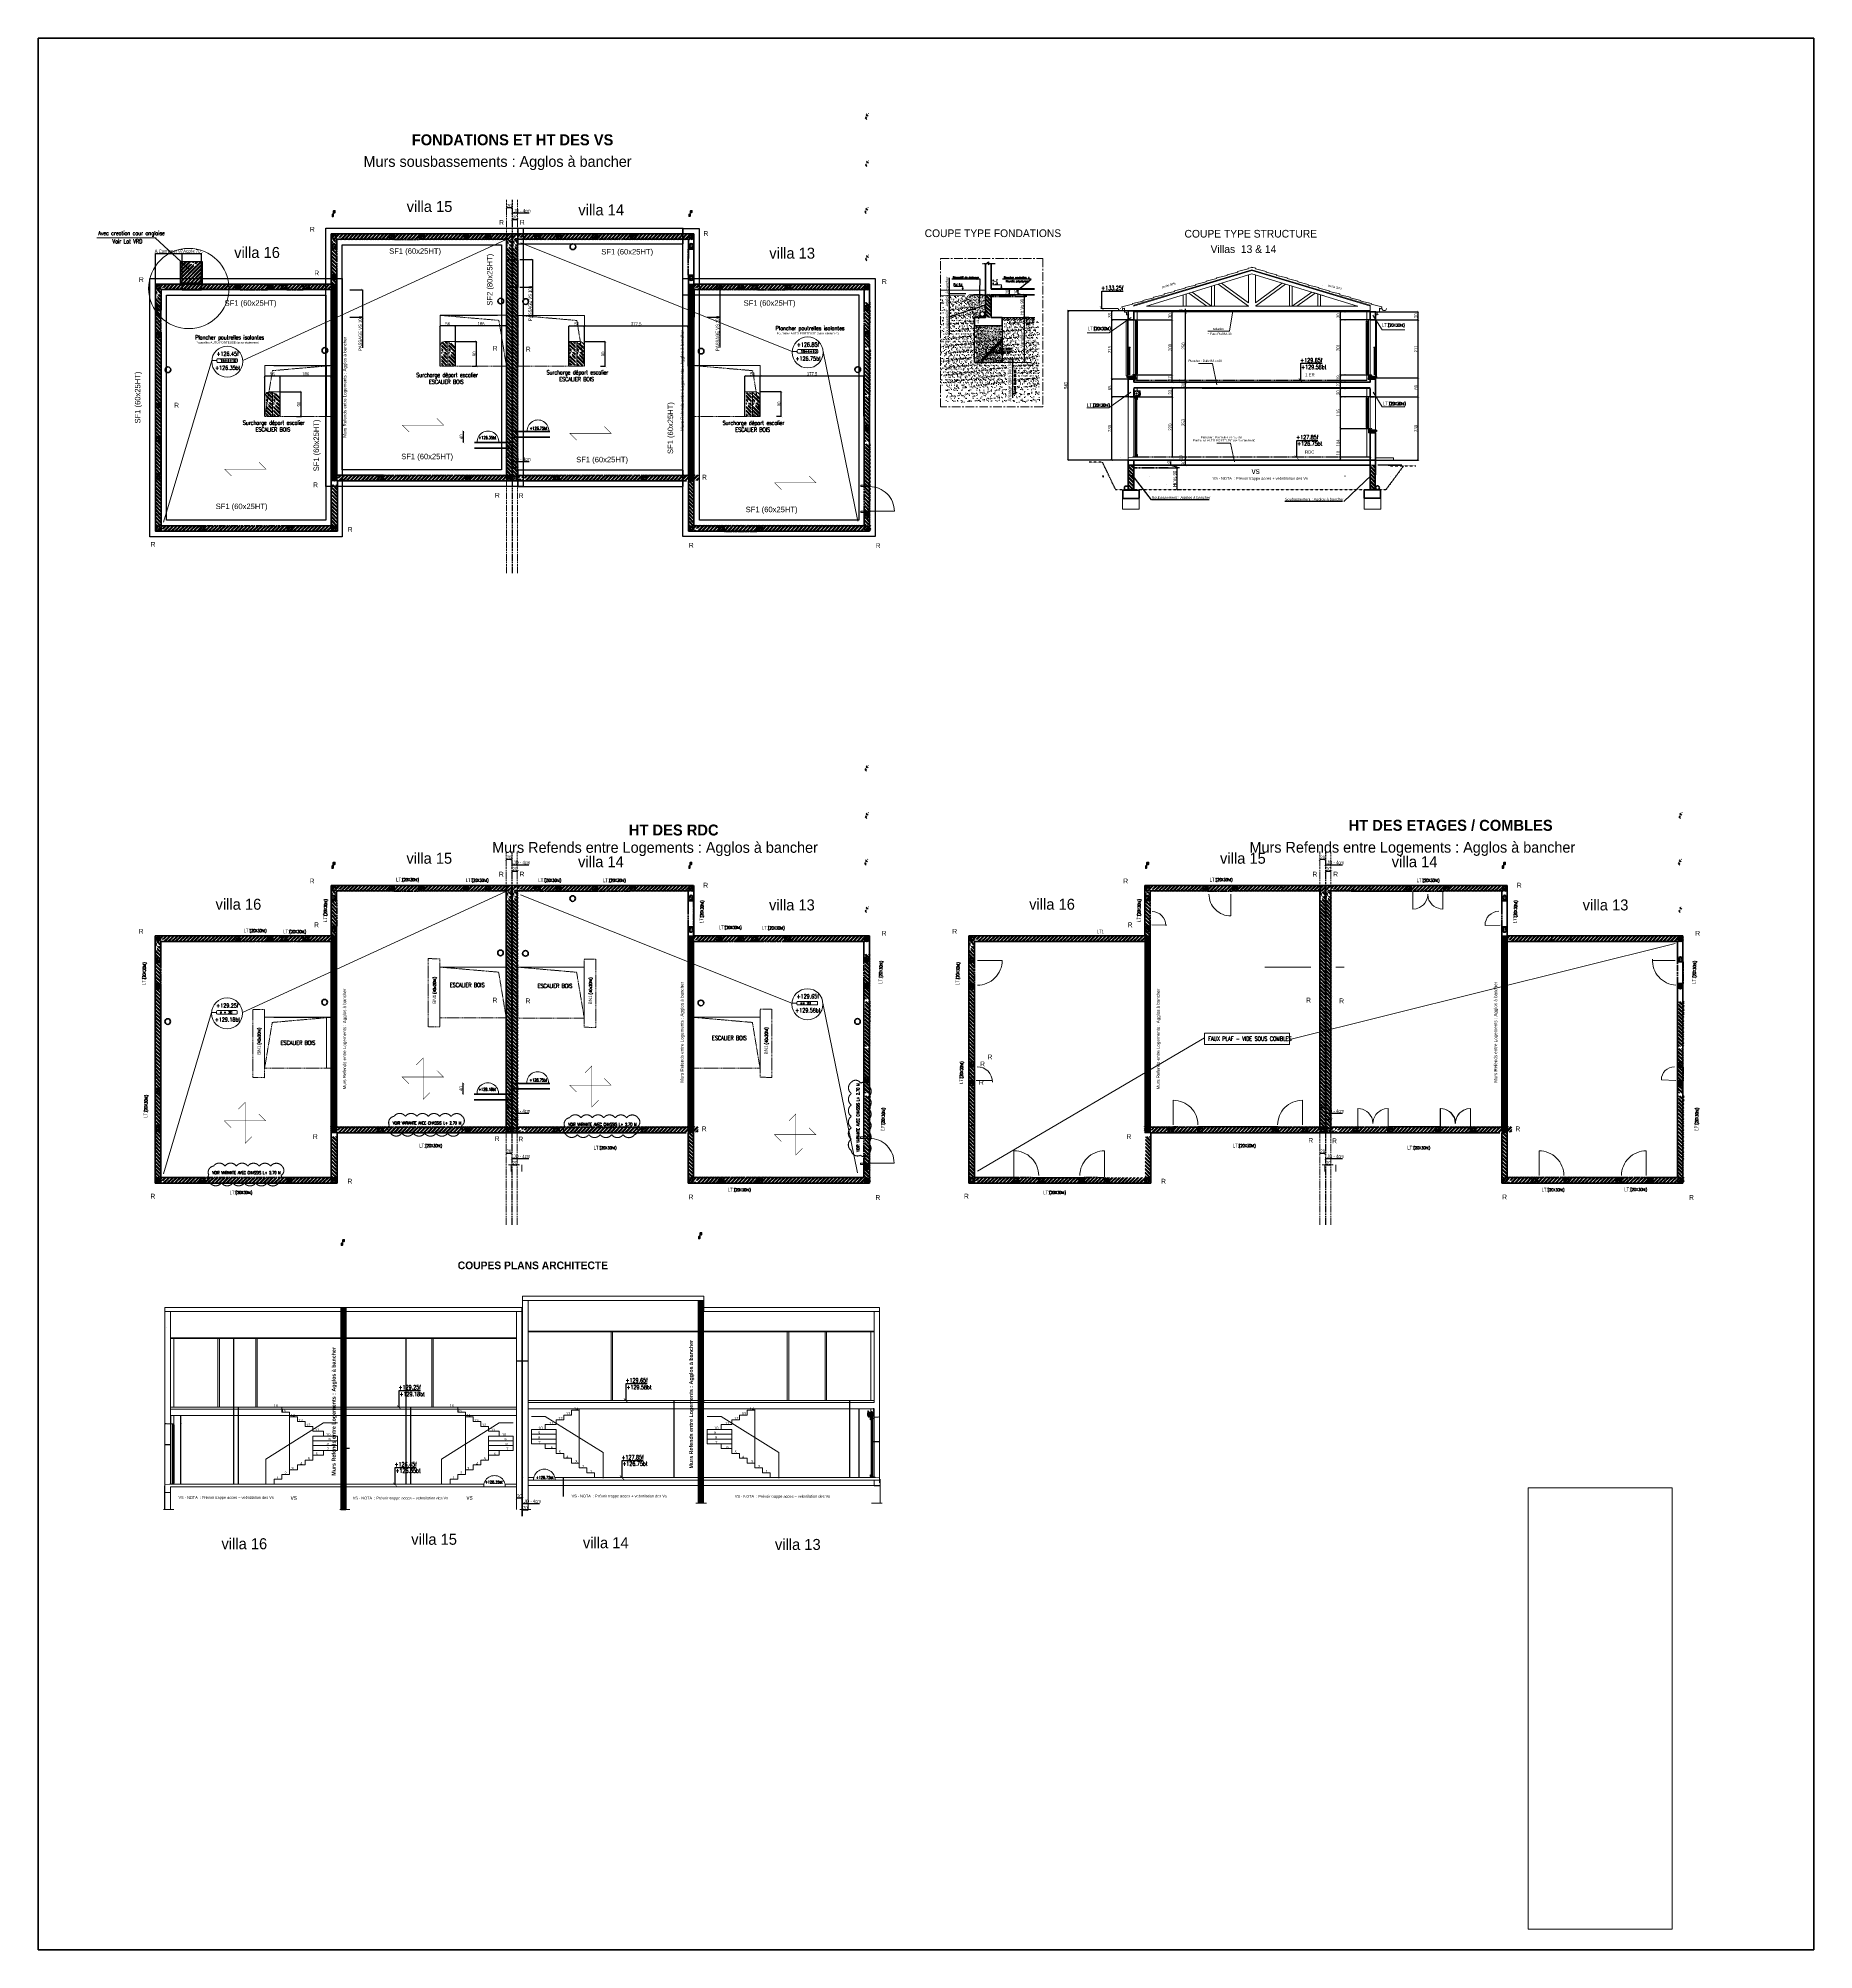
# Model space of a CAD drawing. Header units: metres. Extents: x -12536 to 12621, y -17191 to 9596.
# Drawn here: x -6160 to 304, y -8134 to -1173 of the extents above; entities that cross this region are included whole.
import ezdxf
from ezdxf.enums import TextEntityAlignment as Align
from ezdxf.lldxf.tags import DXFTag

# ---------------------------------------------------------------- set-up
doc = ezdxf.new("R2010")
doc.units = ezdxf.units.M
doc.header["$MEASUREMENT"] = 0
doc.header["$PDMODE"] = 2
doc.header["$PDSIZE"] = 0.25
for name, pattern in [('2007-10_08_CENTER', [100, 62.5, -12.5, 12.5, -12.5]), ('ACAD_ISO04W100', [30, 24, -3, 0, -3]), ('ACAD_ISO09W100', [45, 24, -3, 6, -3, 6, -3]), ('AXES', [2, 1.25, -0.25, 0.25, -0.25]), ('Cache (2)', [0.2, 0.1, -0.1]), ('CACHE2', [4.7625, 3.175, -1.5875])]:
    doc.linetypes.add(name, pattern=pattern)
for name, color, linetype in [('AXE COUPURE', 1, 'ACAD_ISO04W100'), ('B-HATCH-RELEVE', 7, 'Continuous'), ('Calque commun', 7, 'Continuous'), ('Cotations', 7, 'Continuous'), ('Layer4', 7, 'Continuous'), ('Layer7', 7, 'Continuous'), ('Textes', 7, 'Continuous')]:
    doc.layers.add(name, color=color, linetype=linetype)
for name, color, linetype, lineweight in [('B-ARMA-TEXTE', 3, 'Continuous', 18), ('B-AXE', 1, 'AXES', 13), ('B-CAC', 5, 'CACHE2', 9), ('B-COT', 1, 'Continuous', 18), ('B-DALLE', 5, 'Continuous', 25), ('B-HAC', 8, 'Continuous', 9), ('B-HACH', 8, 'Continuous', 9), ('B-TEXT-BN', 3, 'Continuous', 20), ('B-TEXT-LINTEAU', 3, 'Continuous', 30), ('B-TEXT-NIVEAU', 3, 'Continuous', 20), ('B-TITRE BN', 7, 'Continuous', 60), ('B-titre linteau', 7, 'Continuous', 40), ('B-TITRE POTEAUX', 7, 'Continuous', 60), ('B-TXT', 3, 'Continuous', 30), ('B-VOILE-BA', 7, 'Continuous', 60), ('COTATION', 1, 'Continuous', 18), ('DALLE', 5, 'Continuous', 9)]:
    doc.layers.add(name, color=color, linetype=linetype, lineweight=lineweight)
doc.layers.add('B-REVISION', color=4, linetype='Continuous', plot=False)
doc.styles.add('A1', font='ROMANS.shx', dxfattribs={"width": 0.8, "height": 0.3})
doc.styles.add('Arial', font='arial.ttf', dxfattribs={"height": 0.128})
doc.styles.add('Arial Narrow', font='ARIALN.TTF', dxfattribs={"width": 0.5})
doc.styles.add('Arial3', font='arial.ttf', dxfattribs={"height": 0.1})
doc.styles.add('Arial4', font='arial.ttf', dxfattribs={"height": 0.165})
doc.styles.add('Arial5', font='arial.ttf', dxfattribs={"height": 0.1})
doc.styles.add('Century Gothic', font='GOTHICB.TTF', dxfattribs={"height": 0.4})
doc.styles.add('Century Gothic21', font='GOTHIC.TTF', dxfattribs={"height": 0.079})
doc.styles.add('Century Gothic22', font='GOTHIC.TTF', dxfattribs={"height": 0.079})
doc.styles.add('Century Gothic4', font='GOTHIC.TTF', dxfattribs={"height": 0.4})
doc.styles.add('TEXTE', font='arial.ttf', dxfattribs={"width": 0.7})
doc.styles.add('TEXTE100', font='romans.shx', dxfattribs={"width": 0.7, "height": 0.3})
doc.styles.add('TEXTE25', font='romans.shx', dxfattribs={"width": 0.7, "height": 0.075})
doc.styles.add('TEXTE50', font='romans.shx', dxfattribs={"width": 0.7, "height": 0.15})
doc.styles.add('Verdana3', font='verdana.ttf', dxfattribs={"height": 0.064})
tags = doc.linetypes.add('HIDDEN', pattern=[0.375, 0.25, -0.125]).pattern_tags.tags
tags[6:7] = [DXFTag(74, 4), DXFTag(75, 0), DXFTag(340, '0'), DXFTag(46, 1.0), DXFTag(50, 0.0), DXFTag(44, 0.0), DXFTag(45, 0.0)]
tags[4:5] = [DXFTag(74, 4), DXFTag(75, 0), DXFTag(340, '0'), DXFTag(46, 1.0), DXFTag(50, 0.0), DXFTag(44, 0.0), DXFTag(45, 0.0)]
tags = doc.linetypes.add('HIDDEN2', pattern=[0.1875, 0.125, -0.0625]).pattern_tags.tags
tags[6:7] = [DXFTag(74, 4), DXFTag(75, 0), DXFTag(340, '0'), DXFTag(46, 1.0), DXFTag(50, 0.0), DXFTag(44, 0.0), DXFTag(45, 0.0)]
tags[4:5] = [DXFTag(74, 4), DXFTag(75, 0), DXFTag(340, '0'), DXFTag(46, 1.0), DXFTag(50, 0.0), DXFTag(44, 0.0), DXFTag(45, 0.0)]
tags = doc.linetypes.add('HIDDENX2', pattern=[0.75, 0.5, -0.25]).pattern_tags.tags
tags[6:7] = [DXFTag(74, 4), DXFTag(75, 0), DXFTag(340, '0'), DXFTag(46, 1.0), DXFTag(50, 0.0), DXFTag(44, 0.0), DXFTag(45, 0.0)]
tags[4:5] = [DXFTag(74, 4), DXFTag(75, 0), DXFTag(340, '0'), DXFTag(46, 1.0), DXFTag(50, 0.0), DXFTag(44, 0.0), DXFTag(45, 0.0)]
doc.dimstyles.new('COT 50', dxfattribs={"dimscale": 0.05, "dimtxt": 250, "dimasz": 150, "dimexe": 1, "dimexo": 2, "dimgap": 30, "dimtad": 1, "dimdec": 1, "dimrnd": 0.5, "dimzin": 12, "dimdsep": 46, "dimtxsty": 'TEXTE', "dimblk1": 'ARCHTICK', "dimblk2": 'ARCHTICK', "dimsah": 1, "dimcen": 0, "dimdle": 1.5, "dimclrd": 1, "dimclre": 1, "dimclrt": 3, "dimadec": 0, "dimazin": 0, "dimtfac": 1, "dimtdec": 1, "dimtmove": 0, "dimatfit": 3, "dimldrblk": 'ARCHTICK', "dimfxl": 1, "dimtolj": 1, "dimtzin": 0, "dimarcsym": 0})
doc.dimstyles.new('COT25CM', dxfattribs={"dimscale": 0.005, "dimtxt": 12.5, "dimasz": 7.5, "dimexe": 5, "dimexo": 10, "dimgap": 1.5, "dimtad": 1, "dimdec": 1, "dimlfac": 100, "dimrnd": 0.5, "dimzin": 12, "dimdsep": 46, "dimtxsty": 'TEXTE', "dimblk1": 'ARCHTICK', "dimblk2": 'ARCHTICK', "dimsah": 1, "dimcen": 0, "dimdle": 4, "dimclrd": 1, "dimclre": 1, "dimclrt": 3, "dimadec": 0, "dimazin": 0, "dimtfac": 1, "dimtdec": 1, "dimtmove": 1, "dimatfit": 3, "dimldrblk": 'ARCHTICK', "dimfxl": 1, "dimtolj": 1, "dimtzin": 0, "dimarcsym": 0})
doc.dimstyles.new('DIM26', dxfattribs={"dimtxt": 0.1, "dimasz": 0.025, "dimexe": 0.1, "dimexo": 0, "dimgap": 5e-05, "dimtad": 1, "dimzin": 1, "dimdsep": 46, "dimtxsty": 'Arial4', "dimblk": 'ORIGIN', "dimcen": 0.09, "dimdle": 0.1, "dimadec": 0, "dimazin": 0, "dimtfac": 1, "dimtdec": 4, "dimtix": 1, "dimtofl": 0, "dimtmove": 0, "dimatfit": 3, "dimfxl": 0.1, "dimfxlon": 1, "dimfrac": 2, "dimtolj": 1, "dimtzin": 0, "dimarcsym": 2})
doc.dimstyles.new('DIM27', dxfattribs={"dimtxt": 0.064, "dimasz": 0.035, "dimexe": 0.05, "dimexo": 0, "dimgap": 0.05, "dimtad": 1, "dimzin": 1, "dimdsep": 46, "dimtxsty": 'Verdana3', "dimblk": 'ORIGIN', "dimcen": 0.09, "dimdle": 0.05, "dimadec": 0, "dimazin": 0, "dimtfac": 1, "dimtdec": 4, "dimtix": 1, "dimtofl": 0, "dimtmove": 0, "dimatfit": 3, "dimfxl": 0.05, "dimfxlon": 1, "dimfrac": 2, "dimtolj": 1, "dimtzin": 0, "dimarcsym": 2})
picture_1 = doc.add_image_def('image2.png', size_in_pixel=(147, 451))

# ---------------------------------------------------------------- blocks, each defined once
blk = doc.blocks.new('@PRES_1_$$_1-20')
at = {"layer": 'Calque commun', "color": 5, "linetype": 'Continuous', "lineweight": 5}
blk.add_line((0.05, 0.32), (0.05, 1.22), dxfattribs=at)
at = {"layer": 'Calque commun', "color": 5, "linetype": 'Continuous', "lineweight": 5, "flags": 128}
blk.add_lwpolyline([(0.05, 1.22, -0.414214), (0.95, 0.32)], format="xyb", dxfattribs=at)
at = {"layer": 'Calque commun', "color": 5, "linetype": 'Continuous', "lineweight": 5}
mesh = blk.add_polyface(dxfattribs=at)
corners = [(0, 0), (0, 0.32), (0.05, 0.32), (0.05, 0)]
mesh.append_faces([[corners[k] for k in face] for face in [(0, 1, 2, 3)]], dxfattribs={"color": 5})
mesh = blk.add_polyface(dxfattribs=at)
corners = [(0.95, 0), (0.95, 0.32), (1, 0.32), (1, 0)]
mesh.append_faces([[corners[k] for k in face] for face in [(0, 1, 2, 3)]], dxfattribs={"color": 5})
blk = doc.blocks.new('@PRES_1_$$_1-21')
at = {"layer": 'Calque commun', "color": 0, "linetype": 'ByBlock', "lineweight": -2}
blk.add_line((0, 0), (0, 0.32), dxfattribs=at)
blk = doc.blocks.new('@PRES_1_$$_1-22')
at = {"layer": 'Calque commun', "color": 0, "linetype": 'ByBlock', "lineweight": -2}
blk.add_line((0, 0), (0, 0.32), dxfattribs=at)
blk = doc.blocks.new('INTER_2D_COMB8')
at = {"layer": 'Layer7', "color": 0, "linetype": 'ByBlock', "lineweight": -2}
blk.add_blockref('@PRES_1_$$_1-20', (0, 0), dxfattribs=at)
at = {"layer": 'Layer7', "color": 7, "linetype": 'Continuous', "lineweight": 5}
blk.add_blockref('@PRES_1_$$_1-21', (0, 0), dxfattribs=at)
at = {"layer": 'Layer7', "color": 7, "linetype": 'Continuous', "lineweight": 5, "extrusion": (0, 0, -1), "xscale": -1, "yscale": -1, "zscale": -1, "rotation": 180}
blk.add_blockref('@PRES_1_$$_1-22', (-1, 0), dxfattribs=at)
blk = doc.blocks.new('PLACED_COMB8')
at = {"layer": 'Layer7', "color": 0, "linetype": 'ByBlock', "lineweight": -2}
blk.add_blockref('INTER_2D_COMB8', (0, 0), dxfattribs=at)
blk = doc.blocks.new('_ArchTick')
at = {"color": 0, "linetype": 'ByBlock', "const_width": 0.15}
blk.add_lwpolyline([(-0.5, -0.5), (0.5, 0.5)], dxfattribs=at)
blk = doc.blocks.new('*D1842')
at = {"layer": 'B-HATCH-RELEVE', "color": 1, "linetype": 'ByBlock', "lineweight": -2, "transparency": 16777216}
for p, q in [((-4435.4, -1809.2), (-4431.2, -1809.2)), ((-4435.3, -1809.2), (-4435.3, -1809.2)), ((-4431.2, -1809.2), (-4431.2, -1809.2)), ((-4431.2, -1809.2), (-4372.9, -1809.2))]:
    blk.add_line(p, q, dxfattribs=at)
at = {"layer": 'Defpoints', "color": 0, "transparency": 16777216}
for p in [(-4435.3, -1741.3), (-4431.2, -1741.3), (-4431.2, -1809.2)]:
    blk.add_point(p, dxfattribs=at)
at = {"layer": 'B-HATCH-RELEVE', "color": 1, "lineweight": -2, "transparency": 16777216, "xscale": 7.5, "yscale": 7.5, "zscale": 7.5, "rotation": 180}
blk.add_blockref('_ArchTick', (-4435.3, -1809.2), dxfattribs=at)
at = {"layer": 'B-HATCH-RELEVE', "color": 1, "lineweight": -2, "transparency": 16777216, "xscale": 7.5, "yscale": 7.5, "zscale": 7.5}
blk.add_blockref('_ArchTick', (-4431.2, -1809.2), dxfattribs=at)
at = {"layer": 'B-HATCH-RELEVE', "color": 3, "transparency": 16777216, "insert": (-4398.3, -1801.3), "char_height": 12.5, "attachment_point": 5, "style": 'TEXTE'}
blk.add_mtext('\\A1;JD - 4cm', dxfattribs=at)
blk = doc.blocks.new('*D1843')
at = {"layer": 'B-HATCH-RELEVE', "color": 1, "linetype": 'ByBlock', "lineweight": -2, "transparency": 16777216}
for p, q in [((-4435.4, -1790.4), (-4455.5, -1790.4)), ((-4455.4, -1790.4), (-4455.4, -1790.4)), ((-4435.5, -1790.4), (-4435.5, -1790.4))]:
    blk.add_line(p, q, dxfattribs=at)
at = {"layer": 'Defpoints', "color": 0, "transparency": 16777216}
for p in [(-4455.4, -1790.4), (-4455.4, -1790.5), (-4435.5, -1790.5)]:
    blk.add_point(p, dxfattribs=at)
at = {"layer": 'B-HATCH-RELEVE', "color": 1, "lineweight": -2, "transparency": 16777216, "xscale": 7.5, "yscale": 7.5, "zscale": 7.5, "rotation": 180}
blk.add_blockref('_ArchTick', (-4455.4, -1790.4), dxfattribs=at)
at = {"layer": 'B-HATCH-RELEVE', "color": 1, "lineweight": -2, "transparency": 16777216, "xscale": 7.5, "yscale": 7.5, "zscale": 7.5}
blk.add_blockref('_ArchTick', (-4435.5, -1790.4), dxfattribs=at)
at = {"layer": 'B-HATCH-RELEVE', "color": 3, "transparency": 16777216, "insert": (-4445.4, -1782.6), "char_height": 12.5, "attachment_point": 5, "style": 'TEXTE'}
blk.add_mtext('\\A1;20', dxfattribs=at)
blk = doc.blocks.new('*D1844')
at = {"layer": 'B-HATCH-RELEVE', "color": 1, "linetype": 'ByBlock', "lineweight": -2, "transparency": 16777216}
for p, q in [((-4434.1, -1832.7), (-4414.1, -1832.7)), ((-4434, -1832.7), (-4434, -1832.7)), ((-4414.2, -1832.7), (-4414.2, -1832.7))]:
    blk.add_line(p, q, dxfattribs=at)
at = {"layer": 'Defpoints', "color": 0, "transparency": 16777216}
for p in [(-4434, -1823.8), (-4414.2, -1823.8), (-4414.2, -1832.7)]:
    blk.add_point(p, dxfattribs=at)
at = {"layer": 'B-HATCH-RELEVE', "color": 1, "lineweight": -2, "transparency": 16777216, "xscale": 7.5, "yscale": 7.5, "zscale": 7.5, "rotation": 180}
blk.add_blockref('_ArchTick', (-4434, -1832.7), dxfattribs=at)
at = {"layer": 'B-HATCH-RELEVE', "color": 1, "lineweight": -2, "transparency": 16777216, "xscale": 7.5, "yscale": 7.5, "zscale": 7.5}
blk.add_blockref('_ArchTick', (-4414.2, -1832.7), dxfattribs=at)
at = {"layer": 'B-HATCH-RELEVE', "color": 3, "transparency": 16777216, "insert": (-4424.1, -1824.8), "char_height": 12.5, "attachment_point": 5, "style": 'TEXTE'}
blk.add_mtext('\\A1;20', dxfattribs=at)
blk = doc.blocks.new('*D1845')
at = {"layer": 'B-HATCH-RELEVE', "color": 1, "lineweight": -2, "transparency": 16777216}
for p, q in [((-5279.7, -2460.4), (-5203.5, -2460.4)), ((-5203.6, -2550.5), (-5203.6, -2460.3)), ((-5220.5, -2550.4), (-5203.5, -2550.4))]:
    blk.add_line(p, q, dxfattribs=at)
at = {"layer": 'Defpoints', "color": 0, "transparency": 16777216}
for p in [(-5279.8, -2460.4), (-5203.6, -2460.4), (-5220.6, -2550.4)]:
    blk.add_point(p, dxfattribs=at)
at = {"layer": 'B-HATCH-RELEVE', "color": 1, "lineweight": -2, "transparency": 16777216, "xscale": 7.5, "yscale": 7.5, "zscale": 7.5}
for p, rotation in [((-5203.6, -2460.4), 90), ((-5203.6, -2550.4), 270)]:
    blk.add_blockref('_ArchTick', p, dxfattribs=dict(at, rotation=rotation))
at = {"layer": 'B-HATCH-RELEVE', "color": 3, "transparency": 16777216, "insert": (-5211.4, -2505.4), "char_height": 12.5, "attachment_point": 5, "rotation": 90, "style": 'TEXTE'}
blk.add_mtext('\\A1;90', dxfattribs=at)
blk = doc.blocks.new('*D1846')
at = {"layer": 'B-HATCH-RELEVE', "color": 1, "lineweight": -2, "transparency": 16777216}
for p, q in [((-5093.7, -2403.9), (-5279.9, -2403.9)), ((-5279.8, -2550.3), (-5279.8, -2403.8)), ((-5093.8, -2550.3), (-5093.8, -2403.8))]:
    blk.add_line(p, q, dxfattribs=at)
at = {"layer": 'Defpoints', "color": 0, "transparency": 16777216}
for p in [(-5279.8, -2403.9), (-5279.8, -2550.4), (-5093.8, -2550.4)]:
    blk.add_point(p, dxfattribs=at)
at = {"layer": 'B-HATCH-RELEVE', "color": 1, "lineweight": -2, "transparency": 16777216, "xscale": 7.5, "yscale": 7.5, "zscale": 7.5, "rotation": 180}
blk.add_blockref('_ArchTick', (-5279.8, -2403.9), dxfattribs=at)
at = {"layer": 'B-HATCH-RELEVE', "color": 1, "lineweight": -2, "transparency": 16777216, "xscale": 7.5, "yscale": 7.5, "zscale": 7.5}
blk.add_blockref('_ArchTick', (-5093.8, -2403.9), dxfattribs=at)
at = {"layer": 'B-HATCH-RELEVE', "color": 3, "transparency": 16777216, "insert": (-5186.8, -2396), "char_height": 12.5, "attachment_point": 5, "style": 'TEXTE'}
blk.add_mtext('\\A1;186', dxfattribs=at)
blk = doc.blocks.new('*D1847')
at = {"layer": 'B-HATCH-RELEVE', "color": 1, "lineweight": -2, "transparency": 16777216}
for p, q in [((-5279.7, -2403.9), (-5335.9, -2403.9)), ((-5335.8, -2550.3), (-5335.8, -2403.8)), ((-5279.8, -2550.3), (-5279.8, -2403.8))]:
    blk.add_line(p, q, dxfattribs=at)
at = {"layer": 'Defpoints', "color": 0, "transparency": 16777216}
for p in [(-5335.8, -2403.9), (-5335.8, -2550.4), (-5279.8, -2550.4)]:
    blk.add_point(p, dxfattribs=at)
at = {"layer": 'B-HATCH-RELEVE', "color": 1, "lineweight": -2, "transparency": 16777216, "xscale": 7.5, "yscale": 7.5, "zscale": 7.5, "rotation": 180}
blk.add_blockref('_ArchTick', (-5335.8, -2403.9), dxfattribs=at)
at = {"layer": 'B-HATCH-RELEVE', "color": 1, "lineweight": -2, "transparency": 16777216, "xscale": 7.5, "yscale": 7.5, "zscale": 7.5}
blk.add_blockref('_ArchTick', (-5279.8, -2403.9), dxfattribs=at)
at = {"layer": 'B-HATCH-RELEVE', "color": 3, "transparency": 16777216, "insert": (-5307.8, -2396), "char_height": 12.5, "attachment_point": 5, "style": 'TEXTE'}
blk.add_mtext('\\A1;56', dxfattribs=at)
blk = doc.blocks.new('*D1848')
at = {"layer": 'B-HATCH-RELEVE', "color": 1, "lineweight": -2, "transparency": 16777216}
for p, q in [((-4172.1, -2277.6), (-4095.9, -2277.6)), ((-4096, -2367.7), (-4096, -2277.6)), ((-4112.9, -2367.6), (-4095.9, -2367.6))]:
    blk.add_line(p, q, dxfattribs=at)
at = {"layer": 'Defpoints', "color": 0, "transparency": 16777216}
for p in [(-4172.2, -2277.6), (-4096, -2277.6), (-4113, -2367.6)]:
    blk.add_point(p, dxfattribs=at)
at = {"layer": 'B-HATCH-RELEVE', "color": 1, "lineweight": -2, "transparency": 16777216, "xscale": 7.5, "yscale": 7.5, "zscale": 7.5}
for p, rotation in [((-4096, -2277.6), 90), ((-4096, -2367.6), 270)]:
    blk.add_blockref('_ArchTick', p, dxfattribs=dict(at, rotation=rotation))
at = {"layer": 'B-HATCH-RELEVE', "color": 3, "transparency": 16777216, "insert": (-4103.8, -2322.6), "char_height": 12.5, "attachment_point": 5, "rotation": 90, "style": 'TEXTE'}
blk.add_mtext('\\A1;90', dxfattribs=at)
blk = doc.blocks.new('*D1849')
at = {"layer": 'B-HATCH-RELEVE', "color": 1, "lineweight": -2, "transparency": 16777216}
for p, q in [((-3794.5, -2221.1), (-4172.3, -2221.1)), ((-4172.2, -2367.5), (-4172.2, -2221.1)), ((-3794.6, -2367.5), (-3794.6, -2221.1))]:
    blk.add_line(p, q, dxfattribs=at)
at = {"layer": 'Defpoints', "color": 0, "transparency": 16777216}
for p in [(-4172.2, -2221.1), (-4172.2, -2367.6), (-3794.6, -2367.6)]:
    blk.add_point(p, dxfattribs=at)
at = {"layer": 'B-HATCH-RELEVE', "color": 1, "lineweight": -2, "transparency": 16777216, "xscale": 7.5, "yscale": 7.5, "zscale": 7.5, "rotation": 180}
blk.add_blockref('_ArchTick', (-4172.2, -2221.1), dxfattribs=at)
at = {"layer": 'B-HATCH-RELEVE', "color": 1, "lineweight": -2, "transparency": 16777216, "xscale": 7.5, "yscale": 7.5, "zscale": 7.5}
blk.add_blockref('_ArchTick', (-3794.6, -2221.1), dxfattribs=at)
at = {"layer": 'B-HATCH-RELEVE', "color": 3, "transparency": 16777216, "insert": (-3983.4, -2213.3), "char_height": 12.5, "attachment_point": 5, "style": 'TEXTE'}
blk.add_mtext('\\A1;377.5', dxfattribs=at)
blk = doc.blocks.new('*D1850')
at = {"layer": 'B-HATCH-RELEVE', "color": 1, "lineweight": -2, "transparency": 16777216}
for p, q in [((-4172.2, -2221.1), (-4228.3, -2221.1)), ((-4228.2, -2367.5), (-4228.2, -2221.1)), ((-4172.2, -2367.5), (-4172.2, -2221.1))]:
    blk.add_line(p, q, dxfattribs=at)
at = {"layer": 'Defpoints', "color": 0, "transparency": 16777216}
for p in [(-4228.2, -2221.1), (-4228.2, -2367.6), (-4172.2, -2367.6)]:
    blk.add_point(p, dxfattribs=at)
at = {"layer": 'B-HATCH-RELEVE', "color": 1, "lineweight": -2, "transparency": 16777216, "xscale": 7.5, "yscale": 7.5, "zscale": 7.5, "rotation": 180}
blk.add_blockref('_ArchTick', (-4228.2, -2221.1), dxfattribs=at)
at = {"layer": 'B-HATCH-RELEVE', "color": 1, "lineweight": -2, "transparency": 16777216, "xscale": 7.5, "yscale": 7.5, "zscale": 7.5}
blk.add_blockref('_ArchTick', (-4172.2, -2221.1), dxfattribs=at)
at = {"layer": 'B-HATCH-RELEVE', "color": 3, "transparency": 16777216, "insert": (-4200.2, -2213.3), "char_height": 12.5, "attachment_point": 5, "style": 'TEXTE'}
blk.add_mtext('\\A1;56', dxfattribs=at)
blk = doc.blocks.new('*D1851')
at = {"layer": 'B-HATCH-RELEVE', "color": 1, "lineweight": -2, "transparency": 16777216}
for p, q in [((-3531.7, -2459.6), (-3455.5, -2459.6)), ((-3455.5, -2549.7), (-3455.5, -2459.6)), ((-3472.4, -2549.6), (-3455.5, -2549.6))]:
    blk.add_line(p, q, dxfattribs=at)
at = {"layer": 'Defpoints', "color": 0, "transparency": 16777216}
for p in [(-3531.8, -2459.6), (-3455.5, -2459.6), (-3472.5, -2549.6)]:
    blk.add_point(p, dxfattribs=at)
at = {"layer": 'B-HATCH-RELEVE', "color": 1, "lineweight": -2, "transparency": 16777216, "xscale": 7.5, "yscale": 7.5, "zscale": 7.5}
for p, rotation in [((-3455.5, -2459.6), 90), ((-3455.5, -2549.6), 270)]:
    blk.add_blockref('_ArchTick', p, dxfattribs=dict(at, rotation=rotation))
at = {"layer": 'B-HATCH-RELEVE', "color": 3, "transparency": 16777216, "insert": (-3463.4, -2504.6), "char_height": 12.5, "attachment_point": 5, "rotation": 90, "style": 'TEXTE'}
blk.add_mtext('\\A1;90', dxfattribs=at)
blk = doc.blocks.new('*D1852')
at = {"layer": 'B-HATCH-RELEVE', "color": 1, "lineweight": -2, "transparency": 16777216}
for p, q in [((-3154.2, -2403.1), (-3531.9, -2403.1)), ((-3531.8, -2549.5), (-3531.8, -2403.1)), ((-3154.3, -2549.5), (-3154.3, -2403.1))]:
    blk.add_line(p, q, dxfattribs=at)
at = {"layer": 'Defpoints', "color": 0, "transparency": 16777216}
for p in [(-3531.8, -2403.1), (-3531.8, -2549.6), (-3154.3, -2549.6)]:
    blk.add_point(p, dxfattribs=at)
at = {"layer": 'B-HATCH-RELEVE', "color": 1, "lineweight": -2, "transparency": 16777216, "xscale": 7.5, "yscale": 7.5, "zscale": 7.5, "rotation": 180}
blk.add_blockref('_ArchTick', (-3531.8, -2403.1), dxfattribs=at)
at = {"layer": 'B-HATCH-RELEVE', "color": 1, "lineweight": -2, "transparency": 16777216, "xscale": 7.5, "yscale": 7.5, "zscale": 7.5}
blk.add_blockref('_ArchTick', (-3154.3, -2403.1), dxfattribs=at)
at = {"layer": 'B-HATCH-RELEVE', "color": 3, "transparency": 16777216, "insert": (-3343, -2395.2), "char_height": 12.5, "attachment_point": 5, "style": 'TEXTE'}
blk.add_mtext('\\A1;377.5', dxfattribs=at)
blk = doc.blocks.new('*D1853')
at = {"layer": 'B-HATCH-RELEVE', "color": 1, "lineweight": -2, "transparency": 16777216}
for p, q in [((-3531.7, -2403.1), (-3587.9, -2403.1)), ((-3587.8, -2549.5), (-3587.8, -2403.1)), ((-3531.8, -2549.5), (-3531.8, -2403.1))]:
    blk.add_line(p, q, dxfattribs=at)
at = {"layer": 'Defpoints', "color": 0, "transparency": 16777216}
for p in [(-3587.8, -2403.1), (-3587.8, -2549.6), (-3531.8, -2549.6)]:
    blk.add_point(p, dxfattribs=at)
at = {"layer": 'B-HATCH-RELEVE', "color": 1, "lineweight": -2, "transparency": 16777216, "xscale": 7.5, "yscale": 7.5, "zscale": 7.5, "rotation": 180}
blk.add_blockref('_ArchTick', (-3587.8, -2403.1), dxfattribs=at)
at = {"layer": 'B-HATCH-RELEVE', "color": 1, "lineweight": -2, "transparency": 16777216, "xscale": 7.5, "yscale": 7.5, "zscale": 7.5}
blk.add_blockref('_ArchTick', (-3531.8, -2403.1), dxfattribs=at)
at = {"layer": 'B-HATCH-RELEVE', "color": 3, "transparency": 16777216, "insert": (-3559.8, -2395.2), "char_height": 12.5, "attachment_point": 5, "style": 'TEXTE'}
blk.add_mtext('\\A1;56', dxfattribs=at)
blk = doc.blocks.new('*D1854')
at = {"layer": 'B-HATCH-RELEVE', "color": 1, "lineweight": -2, "transparency": 16777216}
for p, q in [((-4641.3, -2277.2), (-4565.1, -2277.2)), ((-4565.1, -2367.3), (-4565.1, -2277.1)), ((-4582, -2367.2), (-4565.1, -2367.2))]:
    blk.add_line(p, q, dxfattribs=at)
at = {"layer": 'Defpoints', "color": 0, "transparency": 16777216}
for p in [(-4641.4, -2277.2), (-4565.1, -2277.2), (-4582.1, -2367.2)]:
    blk.add_point(p, dxfattribs=at)
at = {"layer": 'B-HATCH-RELEVE', "color": 1, "lineweight": -2, "transparency": 16777216, "xscale": 7.5, "yscale": 7.5, "zscale": 7.5}
for p, rotation in [((-4565.1, -2277.2), 90), ((-4565.1, -2367.2), 270)]:
    blk.add_blockref('_ArchTick', p, dxfattribs=dict(at, rotation=rotation))
at = {"layer": 'B-HATCH-RELEVE', "color": 3, "transparency": 16777216, "insert": (-4573, -2322.2), "char_height": 12.5, "attachment_point": 5, "rotation": 90, "style": 'TEXTE'}
blk.add_mtext('\\A1;90', dxfattribs=at)
blk = doc.blocks.new('*D1855')
at = {"layer": 'B-HATCH-RELEVE', "color": 1, "lineweight": -2, "transparency": 16777216}
for p, q in [((-4455.3, -2220.7), (-4641.5, -2220.7)), ((-4641.4, -2367.1), (-4641.4, -2220.7)), ((-4455.4, -2367.1), (-4455.4, -2220.7))]:
    blk.add_line(p, q, dxfattribs=at)
at = {"layer": 'Defpoints', "color": 0, "transparency": 16777216}
for p in [(-4641.4, -2220.7), (-4641.4, -2367.2), (-4455.4, -2367.2)]:
    blk.add_point(p, dxfattribs=at)
at = {"layer": 'B-HATCH-RELEVE', "color": 1, "lineweight": -2, "transparency": 16777216, "xscale": 7.5, "yscale": 7.5, "zscale": 7.5, "rotation": 180}
blk.add_blockref('_ArchTick', (-4641.4, -2220.7), dxfattribs=at)
at = {"layer": 'B-HATCH-RELEVE', "color": 1, "lineweight": -2, "transparency": 16777216, "xscale": 7.5, "yscale": 7.5, "zscale": 7.5}
blk.add_blockref('_ArchTick', (-4455.4, -2220.7), dxfattribs=at)
at = {"layer": 'B-HATCH-RELEVE', "color": 3, "transparency": 16777216, "insert": (-4548.4, -2212.8), "char_height": 12.5, "attachment_point": 5, "style": 'TEXTE'}
blk.add_mtext('\\A1;186', dxfattribs=at)
blk = doc.blocks.new('*D1856')
at = {"layer": 'B-HATCH-RELEVE', "color": 1, "lineweight": -2, "transparency": 16777216}
for p, q in [((-4641.3, -2220.7), (-4697.5, -2220.7)), ((-4697.4, -2367.1), (-4697.4, -2220.7)), ((-4641.4, -2367.1), (-4641.4, -2220.7))]:
    blk.add_line(p, q, dxfattribs=at)
at = {"layer": 'Defpoints', "color": 0, "transparency": 16777216}
for p in [(-4697.4, -2220.7), (-4697.4, -2367.2), (-4641.4, -2367.2)]:
    blk.add_point(p, dxfattribs=at)
at = {"layer": 'B-HATCH-RELEVE', "color": 1, "lineweight": -2, "transparency": 16777216, "xscale": 7.5, "yscale": 7.5, "zscale": 7.5, "rotation": 180}
blk.add_blockref('_ArchTick', (-4697.4, -2220.7), dxfattribs=at)
at = {"layer": 'B-HATCH-RELEVE', "color": 1, "lineweight": -2, "transparency": 16777216, "xscale": 7.5, "yscale": 7.5, "zscale": 7.5}
blk.add_blockref('_ArchTick', (-4641.4, -2220.7), dxfattribs=at)
at = {"layer": 'B-HATCH-RELEVE', "color": 3, "transparency": 16777216, "insert": (-4669.4, -2212.8), "char_height": 12.5, "attachment_point": 5, "style": 'TEXTE'}
blk.add_mtext('\\A1;56', dxfattribs=at)
blk = doc.blocks.new('*D1857')
at = {"layer": 'B-HATCH-RELEVE', "color": 1, "linetype": 'ByBlock', "lineweight": -2, "transparency": 16777216}
for p, q in [((-4612.6, -2644.5), (-4612.4, -2604.4)), ((-4612.6, -2644.4), (-4612.6, -2644.4)), ((-4612.4, -2604.5), (-4612.4, -2604.5))]:
    blk.add_line(p, q, dxfattribs=at)
at = {"layer": 'Defpoints', "color": 0, "transparency": 16777216}
for p in [(-4612.4, -2604.5), (-4433.9, -2605.3), (-4434.1, -2645.3)]:
    blk.add_point(p, dxfattribs=at)
at = {"layer": 'B-HATCH-RELEVE', "color": 1, "lineweight": -2, "transparency": 16777216, "xscale": 7.5, "yscale": 7.5, "zscale": 7.5}
for p, rotation in [((-4612.6, -2644.4), 269.7202631733042), ((-4612.4, -2604.5), 89.7202631733042)]:
    blk.add_blockref('_ArchTick', p, dxfattribs=dict(at, rotation=rotation))
at = {"layer": 'B-HATCH-RELEVE', "color": 3, "transparency": 16777216, "insert": (-4620.3, -2624.4), "char_height": 12.5, "attachment_point": 5, "rotation": 89.72026, "style": 'TEXTE'}
blk.add_mtext('\\A1;40', dxfattribs=at)
blk = doc.blocks.new('*D1858')
at = {"layer": 'B-HATCH-RELEVE', "color": 1, "linetype": 'ByBlock', "lineweight": -2, "transparency": 16777216}
for p, q in [((-4435.4, -2713.8), (-4431.2, -2713.8)), ((-4435.3, -2713.8), (-4435.3, -2713.8)), ((-4431.2, -2713.8), (-4431.2, -2713.8)), ((-4431.2, -2713.8), (-4372.9, -2713.8))]:
    blk.add_line(p, q, dxfattribs=at)
at = {"layer": 'Defpoints', "color": 0, "transparency": 16777216}
for p in [(-4435.3, -2645.9), (-4431.2, -2645.9), (-4431.2, -2713.8)]:
    blk.add_point(p, dxfattribs=at)
at = {"layer": 'B-HATCH-RELEVE', "color": 1, "lineweight": -2, "transparency": 16777216, "xscale": 7.5, "yscale": 7.5, "zscale": 7.5, "rotation": 180}
blk.add_blockref('_ArchTick', (-4435.3, -2713.8), dxfattribs=at)
at = {"layer": 'B-HATCH-RELEVE', "color": 1, "lineweight": -2, "transparency": 16777216, "xscale": 7.5, "yscale": 7.5, "zscale": 7.5}
blk.add_blockref('_ArchTick', (-4431.2, -2713.8), dxfattribs=at)
at = {"layer": 'B-HATCH-RELEVE', "color": 3, "transparency": 16777216, "insert": (-4398.3, -2705.9), "char_height": 12.5, "attachment_point": 5, "style": 'TEXTE'}
blk.add_mtext('\\A1;JD - 4cm', dxfattribs=at)
blk = doc.blocks.new('*D1859')
at = {"layer": 'B-HATCH-RELEVE', "color": 1, "linetype": 'ByBlock', "lineweight": -2, "transparency": 16777216}
for p, q in [((-4435.4, -2695), (-4455.5, -2695)), ((-4455.4, -2695), (-4455.4, -2695)), ((-4435.5, -2695), (-4435.5, -2695))]:
    blk.add_line(p, q, dxfattribs=at)
at = {"layer": 'Defpoints', "color": 0, "transparency": 16777216}
for p in [(-4455.4, -2695), (-4455.4, -2695.1), (-4435.5, -2695.1)]:
    blk.add_point(p, dxfattribs=at)
at = {"layer": 'B-HATCH-RELEVE', "color": 1, "lineweight": -2, "transparency": 16777216, "xscale": 7.5, "yscale": 7.5, "zscale": 7.5, "rotation": 180}
blk.add_blockref('_ArchTick', (-4455.4, -2695), dxfattribs=at)
at = {"layer": 'B-HATCH-RELEVE', "color": 1, "lineweight": -2, "transparency": 16777216, "xscale": 7.5, "yscale": 7.5, "zscale": 7.5}
blk.add_blockref('_ArchTick', (-4435.5, -2695), dxfattribs=at)
at = {"layer": 'B-HATCH-RELEVE', "color": 3, "transparency": 16777216, "insert": (-4445.4, -2687.2), "char_height": 12.5, "attachment_point": 5, "style": 'TEXTE'}
blk.add_mtext('\\A1;20', dxfattribs=at)
blk = doc.blocks.new('*D1860')
at = {"layer": 'B-HATCH-RELEVE', "color": 1, "linetype": 'ByBlock', "lineweight": -2, "transparency": 16777216}
for p, q in [((-4434.1, -2737.3), (-4414.1, -2737.3)), ((-4434, -2737.3), (-4434, -2737.3)), ((-4414.2, -2737.3), (-4414.2, -2737.3))]:
    blk.add_line(p, q, dxfattribs=at)
at = {"layer": 'Defpoints', "color": 0, "transparency": 16777216}
for p in [(-4434, -2728.4), (-4414.2, -2728.4), (-4414.2, -2737.3)]:
    blk.add_point(p, dxfattribs=at)
at = {"layer": 'B-HATCH-RELEVE', "color": 1, "lineweight": -2, "transparency": 16777216, "xscale": 7.5, "yscale": 7.5, "zscale": 7.5, "rotation": 180}
blk.add_blockref('_ArchTick', (-4434, -2737.3), dxfattribs=at)
at = {"layer": 'B-HATCH-RELEVE', "color": 1, "lineweight": -2, "transparency": 16777216, "xscale": 7.5, "yscale": 7.5, "zscale": 7.5}
blk.add_blockref('_ArchTick', (-4414.2, -2737.3), dxfattribs=at)
at = {"layer": 'B-HATCH-RELEVE', "color": 3, "transparency": 16777216, "insert": (-4424.1, -2729.4), "char_height": 12.5, "attachment_point": 5, "style": 'TEXTE'}
blk.add_mtext('\\A1;20', dxfattribs=at)
blk = doc.blocks.new('_ORIGIN')
at = {"color": 0, "linetype": 'ByBlock', "lineweight": -2}
blk.add_line((0, 0), (-1, 0), dxfattribs=at)
blk.add_circle((0, 0), 0.5, dxfattribs=at)
blk = doc.blocks.new('*D1867')
at = {"layer": 'Cotations', "color": 0, "linetype": 'ByBlock', "lineweight": -2, "transparency": 16777216}
for p, q in [((-3205.3, -6133.8), (-3205.4, -6133.8)), ((-3205.3, -6163.8), (-3205.4, -6163.8)), ((-3205.3, -6163.8), (-3205.3, -6133.8))]:
    blk.add_line(p, q, dxfattribs=at)
at = {"layer": 'Defpoints', "color": 0, "linetype": 'Continuous', "transparency": 16777216}
for p in [(-3205.3, -6133.8), (-3205.3, -6133.8), (-3205.3, -6163.8)]:
    blk.add_point(p, dxfattribs=at)
at = {"layer": 'Cotations', "color": 0, "linetype": 'Continuous', "lineweight": -2, "transparency": 16777216, "xscale": 0.02500000037252903, "yscale": 0.02500000037252903, "zscale": 0.02500000037252903}
for p, rotation in [((-3205.3, -6133.8), 90), ((-3205.3, -6163.8), 270)]:
    blk.add_blockref('_ORIGIN', p, dxfattribs=dict(at, rotation=rotation))
at = {"layer": 'Cotations', "color": 7, "linetype": 'Continuous', "lineweight": 5, "transparency": 16777216, "insert": (-3205.3, -6148.8), "char_height": 0.165, "attachment_point": 8, "rotation": 90, "line_spacing_factor": 0.776067, "style": 'Arial4'}
blk.add_mtext('\\A1;30.00', dxfattribs=at)
blk = doc.blocks.new('*D1868')
at = {"layer": 'Cotations', "color": 0, "linetype": 'ByBlock', "lineweight": -2, "transparency": 16777216}
for p, q in [((-4821.3, -5907.8), (-4821.5, -5907.8)), ((-4821.4, -6157.8), (-4821.4, -5907.8)), ((-4821.3, -6157.8), (-4821.5, -6157.8))]:
    blk.add_line(p, q, dxfattribs=at)
at = {"layer": 'Defpoints', "color": 0, "linetype": 'Continuous', "transparency": 16777216}
for p in [(-4821.4, -5907.8), (-4789.2, -5907.8), (-4789.2, -6157.8)]:
    blk.add_point(p, dxfattribs=at)
at = {"layer": 'Cotations', "color": 0, "linetype": 'Continuous', "lineweight": -2, "transparency": 16777216, "xscale": 0.02500000037252903, "yscale": 0.02500000037252903, "zscale": 0.02500000037252903}
for p, rotation in [((-4821.4, -5907.8), 90), ((-4821.4, -6157.8), 270)]:
    blk.add_blockref('_ORIGIN', p, dxfattribs=dict(at, rotation=rotation))
at = {"layer": 'Cotations', "color": 7, "linetype": 'Continuous', "lineweight": 5, "transparency": 16777216, "insert": (-4821.4, -6032.8), "char_height": 0.165, "attachment_point": 8, "rotation": 90, "line_spacing_factor": 0.776067, "style": 'Arial4'}
blk.add_mtext('\\A1;250.00', dxfattribs=at)
blk = doc.blocks.new('*D1869')
at = {"layer": 'Cotations', "color": 0, "linetype": 'ByBlock', "lineweight": -2, "transparency": 16777216}
for p, q in [((-4821.3, -6157.8), (-4821.5, -6157.8)), ((-4821.3, -6187.8), (-4821.5, -6187.8)), ((-4821.4, -6187.8), (-4821.4, -6157.8))]:
    blk.add_line(p, q, dxfattribs=at)
at = {"layer": 'Defpoints', "color": 0, "linetype": 'Continuous', "transparency": 16777216}
for p in [(-4821.4, -6157.8), (-4789.2, -6157.8), (-4789.2, -6187.8)]:
    blk.add_point(p, dxfattribs=at)
at = {"layer": 'Cotations', "color": 0, "linetype": 'Continuous', "lineweight": -2, "transparency": 16777216, "xscale": 0.02500000037252903, "yscale": 0.02500000037252903, "zscale": 0.02500000037252903}
for p, rotation in [((-4821.4, -6157.8), 90), ((-4821.4, -6187.8), 270)]:
    blk.add_blockref('_ORIGIN', p, dxfattribs=dict(at, rotation=rotation))
at = {"layer": 'Cotations', "color": 7, "linetype": 'Continuous', "lineweight": 5, "transparency": 16777216, "insert": (-4821.4, -6172.8), "char_height": 0.165, "attachment_point": 8, "rotation": 90, "line_spacing_factor": 0.776067, "style": 'Arial4'}
blk.add_mtext('\\A1;30.00', dxfattribs=at)
blk = doc.blocks.new('*D1870')
at = {"layer": 'Cotations', "color": 0, "linetype": 'ByBlock', "lineweight": -2, "transparency": 16777216}
for p, q in [((-4821.3, -6187.8), (-4821.5, -6187.8)), ((-4821.4, -6437.8), (-4821.4, -6187.8)), ((-4821.3, -6437.8), (-4821.5, -6437.8))]:
    blk.add_line(p, q, dxfattribs=at)
at = {"layer": 'Defpoints', "color": 0, "linetype": 'Continuous', "transparency": 16777216}
for p in [(-4821.4, -6187.8), (-4789.2, -6187.8), (-4789.2, -6437.8)]:
    blk.add_point(p, dxfattribs=at)
at = {"layer": 'Cotations', "color": 0, "linetype": 'Continuous', "lineweight": -2, "transparency": 16777216, "xscale": 0.02500000037252903, "yscale": 0.02500000037252903, "zscale": 0.02500000037252903}
for p, rotation in [((-4821.4, -6187.8), 90), ((-4821.4, -6437.8), 270)]:
    blk.add_blockref('_ORIGIN', p, dxfattribs=dict(at, rotation=rotation))
at = {"layer": 'Cotations', "color": 7, "linetype": 'Continuous', "lineweight": 5, "transparency": 16777216, "insert": (-4821.4, -6312.8), "char_height": 0.165, "attachment_point": 8, "rotation": 90, "line_spacing_factor": 0.776067, "style": 'Arial4'}
blk.add_mtext('\\A1;250.00', dxfattribs=at)
blk = doc.blocks.new('*D1871')
at = {"layer": 'Cotations', "color": 0, "linetype": 'ByBlock', "lineweight": -2, "transparency": 16777216}
for p, q in [((-5039.2, -6306.9), (-5039.2, -6307.1)), ((-5039.1, -6307), (-5027.2, -6307)), ((-5027.2, -6306.9), (-5027.2, -6307.1))]:
    blk.add_line(p, q, dxfattribs=at)
at = {"layer": 'Defpoints', "color": 0, "linetype": 'Continuous', "transparency": 16777216}
for p in [(-5039.2, -6187.8), (-5027.2, -6187.8), (-5027.2, -6307)]:
    blk.add_point(p, dxfattribs=at)
at = {"layer": 'Cotations', "color": 0, "linetype": 'Continuous', "lineweight": -2, "transparency": 16777216, "xscale": 0.02500000037252903, "yscale": 0.02500000037252903, "zscale": 0.02500000037252903, "rotation": 180}
blk.add_blockref('_ORIGIN', (-5039.2, -6307), dxfattribs=at)
at = {"layer": 'Cotations', "color": 0, "linetype": 'Continuous', "lineweight": -2, "transparency": 16777216, "xscale": 0.02500000037252903, "yscale": 0.02500000037252903, "zscale": 0.02500000037252903}
blk.add_blockref('_ORIGIN', (-5027.2, -6307), dxfattribs=at)
at = {"layer": 'Cotations', "color": 7, "linetype": 'Continuous', "lineweight": 5, "transparency": 16777216, "insert": (-5033.2, -6307), "char_height": 0.165, "attachment_point": 8, "line_spacing_factor": 0.776067, "style": 'Arial4'}
blk.add_mtext('\\A1;12.00', dxfattribs=at)
blk = doc.blocks.new('*D1872')
at = {"layer": 'Cotations', "color": 0, "linetype": 'ByBlock', "lineweight": -2, "transparency": 16777216}
for p, q in [((-5059.2, -6306.9), (-5059.2, -6307.1)), ((-5059.1, -6307), (-5039.2, -6307)), ((-5039.2, -6306.9), (-5039.2, -6307.1))]:
    blk.add_line(p, q, dxfattribs=at)
at = {"layer": 'Defpoints', "color": 0, "linetype": 'Continuous', "transparency": 16777216}
for p in [(-5059.2, -6178.4), (-5039.2, -6187.8), (-5039.2, -6307)]:
    blk.add_point(p, dxfattribs=at)
at = {"layer": 'Cotations', "color": 0, "linetype": 'Continuous', "lineweight": -2, "transparency": 16777216, "xscale": 0.02500000037252903, "yscale": 0.02500000037252903, "zscale": 0.02500000037252903, "rotation": 180}
blk.add_blockref('_ORIGIN', (-5059.2, -6307), dxfattribs=at)
at = {"layer": 'Cotations', "color": 0, "linetype": 'Continuous', "lineweight": -2, "transparency": 16777216, "xscale": 0.02500000037252903, "yscale": 0.02500000037252903, "zscale": 0.02500000037252903}
blk.add_blockref('_ORIGIN', (-5039.2, -6307), dxfattribs=at)
at = {"layer": 'Cotations', "color": 7, "linetype": 'Continuous', "lineweight": 5, "transparency": 16777216, "insert": (-5049.2, -6307), "char_height": 0.165, "attachment_point": 8, "line_spacing_factor": 0.776067, "style": 'Arial4'}
blk.add_mtext('\\A1;20.00', dxfattribs=at)
blk = doc.blocks.new('*D1873')
at = {"layer": 'Cotations', "color": 0, "linetype": 'ByBlock', "lineweight": -2, "transparency": 16777216}
for p, q in [((-4248.2, -6413.8), (-4248.3, -6413.8)), ((-4248.2, -6423.8), (-4248.3, -6423.8)), ((-4248.2, -6423.8), (-4248.2, -6413.8))]:
    blk.add_line(p, q, dxfattribs=at)
at = {"layer": 'Defpoints', "color": 0, "linetype": 'Continuous', "transparency": 16777216}
for p in [(-4248.2, -6413.8), (-4248.2, -6413.8), (-4248.2, -6423.8)]:
    blk.add_point(p, dxfattribs=at)
at = {"layer": 'Cotations', "color": 0, "linetype": 'Continuous', "lineweight": -2, "transparency": 16777216, "xscale": 0.02500000037252903, "yscale": 0.02500000037252903, "zscale": 0.02500000037252903}
for p, rotation in [((-4248.2, -6413.8), 90), ((-4248.2, -6423.8), 270)]:
    blk.add_blockref('_ORIGIN', p, dxfattribs=dict(at, rotation=rotation))
at = {"layer": 'Cotations', "color": 7, "linetype": 'Continuous', "lineweight": 5, "transparency": 16777216, "insert": (-4248.2, -6418.8), "char_height": 0.165, "attachment_point": 8, "rotation": 90, "line_spacing_factor": 0.776067, "style": 'Arial4'}
blk.add_mtext('\\A1;10.00', dxfattribs=at)
blk = doc.blocks.new('*D1874')
at = {"layer": 'Cotations', "color": 0, "linetype": 'ByBlock', "lineweight": -2, "transparency": 16777216}
for p, q in [((-4248.2, -6423.8), (-4248.3, -6423.8)), ((-4248.2, -6442.8), (-4248.3, -6442.8)), ((-4248.2, -6442.8), (-4248.2, -6423.8))]:
    blk.add_line(p, q, dxfattribs=at)
at = {"layer": 'Defpoints', "color": 0, "linetype": 'Continuous', "transparency": 16777216}
for p in [(-4248.2, -6423.8), (-4248.2, -6423.8), (-4248.2, -6442.8)]:
    blk.add_point(p, dxfattribs=at)
at = {"layer": 'Cotations', "color": 0, "linetype": 'Continuous', "lineweight": -2, "transparency": 16777216, "xscale": 0.02500000037252903, "yscale": 0.02500000037252903, "zscale": 0.02500000037252903}
for p, rotation in [((-4248.2, -6423.8), 90), ((-4248.2, -6442.8), 270)]:
    blk.add_blockref('_ORIGIN', p, dxfattribs=dict(at, rotation=rotation))
at = {"layer": 'Cotations', "color": 7, "linetype": 'Continuous', "lineweight": 5, "transparency": 16777216, "insert": (-4248.2, -6433.3), "char_height": 0.165, "attachment_point": 8, "rotation": 90, "line_spacing_factor": 0.776067, "style": 'Arial4'}
blk.add_mtext('\\A1;19.00', dxfattribs=at)
blk = doc.blocks.new('*D1875')
at = {"layer": 'Cotations', "color": 0, "linetype": 'ByBlock', "lineweight": -2, "transparency": 16777216}
for p, q in [((-4248.2, -6442.8), (-4248.3, -6442.8)), ((-4248.2, -6482.7), (-4248.2, -6442.8)), ((-4248.2, -6482.7), (-4248.3, -6482.7))]:
    blk.add_line(p, q, dxfattribs=at)
at = {"layer": 'Defpoints', "color": 0, "linetype": 'Continuous', "transparency": 16777216}
for p in [(-4248.2, -6442.8), (-4248.2, -6442.8), (-4248.2, -6482.7)]:
    blk.add_point(p, dxfattribs=at)
at = {"layer": 'Cotations', "color": 0, "linetype": 'Continuous', "lineweight": -2, "transparency": 16777216, "xscale": 0.02500000037252903, "yscale": 0.02500000037252903, "zscale": 0.02500000037252903}
for p, rotation in [((-4248.2, -6442.8), 90), ((-4248.2, -6482.7), 270)]:
    blk.add_blockref('_ORIGIN', p, dxfattribs=dict(at, rotation=rotation))
at = {"layer": 'Cotations', "color": 7, "linetype": 'Continuous', "lineweight": 5, "transparency": 16777216, "insert": (-4248.2, -6462.8), "char_height": 0.165, "attachment_point": 8, "rotation": 90, "line_spacing_factor": 0.776067, "style": 'Arial4'}
blk.add_mtext('\\A1;39.88', dxfattribs=at)
blk = doc.blocks.new('*D1876')
at = {"layer": 'Cotations', "color": 0, "linetype": 'ByBlock', "lineweight": -2, "transparency": 16777216}
for p, q in [((-4248.2, -6413.8), (-4248.3, -6413.8)), ((-4248.2, -6423.8), (-4248.3, -6423.8)), ((-4248.2, -6423.8), (-4248.2, -6413.8))]:
    blk.add_line(p, q, dxfattribs=at)
at = {"layer": 'Defpoints', "color": 0, "linetype": 'Continuous', "transparency": 16777216}
for p in [(-4248.2, -6413.8), (-4248.2, -6413.8), (-4248.2, -6423.8)]:
    blk.add_point(p, dxfattribs=at)
at = {"layer": 'Cotations', "color": 0, "linetype": 'Continuous', "lineweight": -2, "transparency": 16777216, "xscale": 0.02500000037252903, "yscale": 0.02500000037252903, "zscale": 0.02500000037252903}
for p, rotation in [((-4248.2, -6413.8), 90), ((-4248.2, -6423.8), 270)]:
    blk.add_blockref('_ORIGIN', p, dxfattribs=dict(at, rotation=rotation))
at = {"layer": 'Cotations', "color": 7, "linetype": 'Continuous', "lineweight": 5, "transparency": 16777216, "insert": (-4248.2, -6418.8), "char_height": 0.165, "attachment_point": 8, "rotation": 90, "line_spacing_factor": 0.776067, "style": 'Arial4'}
blk.add_mtext('\\A1;10.00', dxfattribs=at)
blk = doc.blocks.new('*D1877')
at = {"layer": 'Cotations', "color": 0, "linetype": 'ByBlock', "lineweight": -2, "transparency": 16777216}
for p, q in [((-4248.2, -6413.8), (-4248.3, -6413.8)), ((-4248.2, -6423.8), (-4248.3, -6423.8)), ((-4248.2, -6423.8), (-4248.2, -6413.8))]:
    blk.add_line(p, q, dxfattribs=at)
at = {"layer": 'Defpoints', "color": 0, "linetype": 'Continuous', "transparency": 16777216}
for p in [(-4248.2, -6413.8), (-4248.2, -6413.8), (-4248.2, -6423.8)]:
    blk.add_point(p, dxfattribs=at)
at = {"layer": 'Cotations', "color": 0, "linetype": 'Continuous', "lineweight": -2, "transparency": 16777216, "xscale": 0.02500000037252903, "yscale": 0.02500000037252903, "zscale": 0.02500000037252903}
for p, rotation in [((-4248.2, -6413.8), 90), ((-4248.2, -6423.8), 270)]:
    blk.add_blockref('_ORIGIN', p, dxfattribs=dict(at, rotation=rotation))
at = {"layer": 'Cotations', "color": 7, "linetype": 'Continuous', "lineweight": 5, "transparency": 16777216, "insert": (-4248.2, -6418.8), "char_height": 0.165, "attachment_point": 8, "rotation": 90, "line_spacing_factor": 0.776067, "style": 'Arial4'}
blk.add_mtext('\\A1;10.00', dxfattribs=at)
blk = doc.blocks.new('*D1878')
at = {"layer": 'Cotations', "color": 0, "linetype": 'ByBlock', "lineweight": -2, "transparency": 16777216}
for p, q in [((-4804, -6157.8), (-4804.2, -6157.8)), ((-4804.1, -6437.8), (-4804.1, -6157.8)), ((-4804, -6437.8), (-4804.2, -6437.8))]:
    blk.add_line(p, q, dxfattribs=at)
at = {"layer": 'Defpoints', "color": 0, "linetype": 'Continuous', "transparency": 16777216}
for p in [(-4804.1, -6157.8), (-4771.9, -6157.8), (-4771.9, -6437.8)]:
    blk.add_point(p, dxfattribs=at)
at = {"layer": 'Cotations', "color": 0, "linetype": 'Continuous', "lineweight": -2, "transparency": 16777216, "xscale": 0.02500000037252903, "yscale": 0.02500000037252903, "zscale": 0.02500000037252903}
for p, rotation in [((-4804.1, -6157.8), 90), ((-4804.1, -6437.8), 270)]:
    blk.add_blockref('_ORIGIN', p, dxfattribs=dict(at, rotation=rotation))
at = {"layer": 'Cotations', "color": 7, "linetype": 'Continuous', "lineweight": 5, "transparency": 16777216, "insert": (-4804.1, -6297.8), "char_height": 0.165, "attachment_point": 8, "rotation": 90, "line_spacing_factor": 0.776067, "style": 'Arial4'}
blk.add_mtext('\\A1;280.00', dxfattribs=at)
blk = doc.blocks.new('*D1879')
at = {"layer": 'Cotations', "color": 0, "linetype": 'ByBlock', "lineweight": -2, "transparency": 16777216}
for p, q in [((-3205.3, -6163.8), (-3205.4, -6163.8)), ((-3205.3, -6413.8), (-3205.3, -6163.8)), ((-3205.3, -6413.8), (-3205.4, -6413.8))]:
    blk.add_line(p, q, dxfattribs=at)
at = {"layer": 'Defpoints', "color": 0, "linetype": 'Continuous', "transparency": 16777216}
for p in [(-3205.3, -6163.8), (-3205.3, -6163.8), (-3205.3, -6413.8)]:
    blk.add_point(p, dxfattribs=at)
at = {"layer": 'Cotations', "color": 0, "linetype": 'Continuous', "lineweight": -2, "transparency": 16777216, "xscale": 0.02500000037252903, "yscale": 0.02500000037252903, "zscale": 0.02500000037252903}
for p, rotation in [((-3205.3, -6163.8), 90), ((-3205.3, -6413.8), 270)]:
    blk.add_blockref('_ORIGIN', p, dxfattribs=dict(at, rotation=rotation))
at = {"layer": 'Cotations', "color": 7, "linetype": 'Continuous', "lineweight": 5, "transparency": 16777216, "insert": (-3205.3, -6288.8), "char_height": 0.165, "attachment_point": 8, "rotation": 90, "line_spacing_factor": 0.776067, "style": 'Arial4'}
blk.add_mtext('\\A1;250.00', dxfattribs=at)
blk = doc.blocks.new('*D1881')
at = {"layer": 'Calque commun', "color": 0, "linetype": 'ByBlock', "lineweight": -2, "transparency": 16777216}
for p, q in [((-4397.2, -5989.2), (-4397.2, -5989.3)), ((-4397.1, -5989.3), (-4377.2, -5989.3)), ((-4377.2, -5989.2), (-4377.2, -5989.3)), ((-4377.2, -5989.3), (-4377.2, -5989.3))]:
    blk.add_line(p, q, dxfattribs=at)
at = {"layer": 'Calque commun', "color": 0, "linetype": 'Continuous', "lineweight": -2, "transparency": 16777216}
blk.add_line((-4377.1, -5989.3), (-4377.1, -5989.3), dxfattribs=at)
at = {"layer": 'Defpoints', "color": 0, "linetype": 'Continuous', "transparency": 16777216}
for p in [(-4397.2, -5956.7), (-4377.2, -5956.7), (-4377.2, -5989.3)]:
    blk.add_point(p, dxfattribs=at)
at = {"layer": 'Calque commun', "color": 0, "linetype": 'Continuous', "lineweight": -2, "transparency": 16777216, "xscale": 0.03500000014901161, "yscale": 0.03500000014901161, "zscale": 0.03500000014901161, "rotation": 180}
for p in [(-4397.2, -5989.3), (-4377.2, -5989.3)]:
    blk.add_blockref('_ORIGIN', p, dxfattribs=at)
at = {"layer": 'Calque commun', "color": 170, "linetype": 'Continuous', "lineweight": 5, "transparency": 16777216, "insert": (-4387.2, -5989.2), "char_height": 0.064, "attachment_point": 8, "line_spacing_factor": 0.770449, "style": 'Verdana3'}
blk.add_mtext('\\A1;20.00', dxfattribs=at)
blk = doc.blocks.new('*D1882')
at = {"layer": 'Calque commun', "color": 0, "linetype": 'ByBlock', "lineweight": -2, "transparency": 16777216}
for p, q in [((-3757.2, -5989.2), (-3757.2, -5989.3)), ((-3757.1, -5989.3), (-3737.2, -5989.3)), ((-3737.2, -5989.2), (-3737.2, -5989.3)), ((-3737.2, -5989.3), (-3737.2, -5989.3))]:
    blk.add_line(p, q, dxfattribs=at)
at = {"layer": 'Calque commun', "color": 0, "linetype": 'Continuous', "lineweight": -2, "transparency": 16777216}
blk.add_line((-3737.1, -5989.3), (-3737.1, -5989.3), dxfattribs=at)
at = {"layer": 'Defpoints', "color": 0, "linetype": 'Continuous', "transparency": 16777216}
for p in [(-3757.2, -5956.7), (-3737.2, -5956.7), (-3737.2, -5989.3)]:
    blk.add_point(p, dxfattribs=at)
at = {"layer": 'Calque commun', "color": 0, "linetype": 'Continuous', "lineweight": -2, "transparency": 16777216, "xscale": 0.03500000014901161, "yscale": 0.03500000014901161, "zscale": 0.03500000014901161, "rotation": 180}
for p in [(-3757.2, -5989.3), (-3737.2, -5989.3)]:
    blk.add_blockref('_ORIGIN', p, dxfattribs=at)
at = {"layer": 'Calque commun', "color": 170, "linetype": 'Continuous', "lineweight": 5, "transparency": 16777216, "insert": (-3747.2, -5989.2), "char_height": 0.064, "attachment_point": 8, "line_spacing_factor": 0.770449, "style": 'Verdana3'}
blk.add_mtext('\\A1;20.00', dxfattribs=at)
blk = doc.blocks.new('*D1883')
at = {"layer": 'Cotations', "color": 0, "linetype": 'ByBlock', "lineweight": -2, "transparency": 16777216}
for p, q in [((-5448.4, -5907.8), (-5448.6, -5907.8)), ((-5448.5, -6157.8), (-5448.5, -5907.8)), ((-5448.4, -6157.8), (-5448.6, -6157.8))]:
    blk.add_line(p, q, dxfattribs=at)
at = {"layer": 'Defpoints', "color": 0, "linetype": 'Continuous', "transparency": 16777216}
for p in [(-5448.5, -5907.8), (-5416.3, -5907.8), (-5416.3, -6157.8)]:
    blk.add_point(p, dxfattribs=at)
at = {"layer": 'Cotations', "color": 0, "linetype": 'Continuous', "lineweight": -2, "transparency": 16777216, "xscale": 0.02500000037252903, "yscale": 0.02500000037252903, "zscale": 0.02500000037252903}
for p, rotation in [((-5448.5, -5907.8), 90), ((-5448.5, -6157.8), 270)]:
    blk.add_blockref('_ORIGIN', p, dxfattribs=dict(at, rotation=rotation))
at = {"layer": 'Cotations', "color": 7, "linetype": 'Continuous', "lineweight": 5, "transparency": 16777216, "insert": (-5448.5, -6032.8), "char_height": 0.165, "attachment_point": 8, "rotation": 90, "line_spacing_factor": 0.776067, "style": 'Arial4'}
blk.add_mtext('\\A1;250.00', dxfattribs=at)
blk = doc.blocks.new('*D1884')
at = {"layer": 'Cotations', "color": 0, "linetype": 'ByBlock', "lineweight": -2, "transparency": 16777216}
for p, q in [((-5448.4, -6157.8), (-5448.6, -6157.8)), ((-5448.4, -6187.8), (-5448.6, -6187.8)), ((-5448.5, -6187.8), (-5448.5, -6157.8))]:
    blk.add_line(p, q, dxfattribs=at)
at = {"layer": 'Defpoints', "color": 0, "linetype": 'Continuous', "transparency": 16777216}
for p in [(-5448.5, -6157.8), (-5416.3, -6157.8), (-5416.3, -6187.8)]:
    blk.add_point(p, dxfattribs=at)
at = {"layer": 'Cotations', "color": 0, "linetype": 'Continuous', "lineweight": -2, "transparency": 16777216, "xscale": 0.02500000037252903, "yscale": 0.02500000037252903, "zscale": 0.02500000037252903}
for p, rotation in [((-5448.5, -6157.8), 90), ((-5448.5, -6187.8), 270)]:
    blk.add_blockref('_ORIGIN', p, dxfattribs=dict(at, rotation=rotation))
at = {"layer": 'Cotations', "color": 7, "linetype": 'Continuous', "lineweight": 5, "transparency": 16777216, "insert": (-5448.5, -6172.8), "char_height": 0.165, "attachment_point": 8, "rotation": 90, "line_spacing_factor": 0.776067, "style": 'Arial4'}
blk.add_mtext('\\A1;30.00', dxfattribs=at)
blk = doc.blocks.new('*D1885')
at = {"layer": 'Cotations', "color": 0, "linetype": 'ByBlock', "lineweight": -2, "transparency": 16777216}
for p, q in [((-5448.4, -6187.8), (-5448.6, -6187.8)), ((-5448.5, -6437.8), (-5448.5, -6187.8)), ((-5448.4, -6437.8), (-5448.6, -6437.8))]:
    blk.add_line(p, q, dxfattribs=at)
at = {"layer": 'Defpoints', "color": 0, "linetype": 'Continuous', "transparency": 16777216}
for p in [(-5448.5, -6187.8), (-5416.3, -6187.8), (-5416.3, -6437.8)]:
    blk.add_point(p, dxfattribs=at)
at = {"layer": 'Cotations', "color": 0, "linetype": 'Continuous', "lineweight": -2, "transparency": 16777216, "xscale": 0.02500000037252903, "yscale": 0.02500000037252903, "zscale": 0.02500000037252903}
for p, rotation in [((-5448.5, -6187.8), 90), ((-5448.5, -6437.8), 270)]:
    blk.add_blockref('_ORIGIN', p, dxfattribs=dict(at, rotation=rotation))
at = {"layer": 'Cotations', "color": 7, "linetype": 'Continuous', "lineweight": 5, "transparency": 16777216, "insert": (-5448.5, -6312.8), "char_height": 0.165, "attachment_point": 8, "rotation": 90, "line_spacing_factor": 0.776067, "style": 'Arial4'}
blk.add_mtext('\\A1;250.00', dxfattribs=at)
blk = doc.blocks.new('*D1880')
at = {"layer": 'Cotations', "color": 0, "linetype": 'ByBlock', "lineweight": -2, "transparency": 16777216}
for p, q in [((-5431.2, -6157.8), (-5431.4, -6157.8)), ((-5431.3, -6437.8), (-5431.3, -6157.8)), ((-5431.2, -6437.8), (-5431.4, -6437.8))]:
    blk.add_line(p, q, dxfattribs=at)
at = {"layer": 'Defpoints', "color": 0, "linetype": 'Continuous', "transparency": 16777216}
for p in [(-5431.3, -6157.8), (-5399, -6157.8), (-5399, -6437.8)]:
    blk.add_point(p, dxfattribs=at)
at = {"layer": 'Cotations', "color": 0, "linetype": 'Continuous', "lineweight": -2, "transparency": 16777216, "xscale": 0.02500000037252903, "yscale": 0.02500000037252903, "zscale": 0.02500000037252903}
for p, rotation in [((-5431.3, -6157.8), 90), ((-5431.3, -6437.8), 270)]:
    blk.add_blockref('_ORIGIN', p, dxfattribs=dict(at, rotation=rotation))
at = {"layer": 'Cotations', "color": 7, "linetype": 'Continuous', "lineweight": 5, "transparency": 16777216, "insert": (-5431.3, -6297.8), "char_height": 0.165, "attachment_point": 8, "rotation": 90, "line_spacing_factor": 0.776067, "style": 'Arial4'}
blk.add_mtext('\\A1;280.00', dxfattribs=at)
blk = doc.blocks.new('*D1886')
at = {"layer": 'Cotations', "color": 0, "linetype": 'ByBlock', "lineweight": -2, "transparency": 16777216}
for p, q in [((-3845.3, -6133.8), (-3845.4, -6133.8)), ((-3845.3, -6163.8), (-3845.4, -6163.8)), ((-3845.3, -6163.8), (-3845.3, -6133.8))]:
    blk.add_line(p, q, dxfattribs=at)
at = {"layer": 'Defpoints', "color": 0, "linetype": 'Continuous', "transparency": 16777216}
for p in [(-3845.3, -6133.8), (-3845.3, -6133.8), (-3845.3, -6163.8)]:
    blk.add_point(p, dxfattribs=at)
at = {"layer": 'Cotations', "color": 0, "linetype": 'Continuous', "lineweight": -2, "transparency": 16777216, "xscale": 0.02500000037252903, "yscale": 0.02500000037252903, "zscale": 0.02500000037252903}
for p, rotation in [((-3845.3, -6133.8), 90), ((-3845.3, -6163.8), 270)]:
    blk.add_blockref('_ORIGIN', p, dxfattribs=dict(at, rotation=rotation))
at = {"layer": 'Cotations', "color": 7, "linetype": 'Continuous', "lineweight": 5, "transparency": 16777216, "insert": (-3845.3, -6148.8), "char_height": 0.165, "attachment_point": 8, "rotation": 90, "line_spacing_factor": 0.776067, "style": 'Arial4'}
blk.add_mtext('\\A1;30.00', dxfattribs=at)
blk = doc.blocks.new('*D1887')
at = {"layer": 'Cotations', "color": 0, "linetype": 'ByBlock', "lineweight": -2, "transparency": 16777216}
for p, q in [((-3845.3, -6163.8), (-3845.4, -6163.8)), ((-3845.3, -6413.8), (-3845.3, -6163.8)), ((-3845.3, -6413.8), (-3845.4, -6413.8))]:
    blk.add_line(p, q, dxfattribs=at)
at = {"layer": 'Defpoints', "color": 0, "linetype": 'Continuous', "transparency": 16777216}
for p in [(-3845.3, -6163.8), (-3845.3, -6163.8), (-3845.3, -6413.8)]:
    blk.add_point(p, dxfattribs=at)
at = {"layer": 'Cotations', "color": 0, "linetype": 'Continuous', "lineweight": -2, "transparency": 16777216, "xscale": 0.02500000037252903, "yscale": 0.02500000037252903, "zscale": 0.02500000037252903}
for p, rotation in [((-3845.3, -6163.8), 90), ((-3845.3, -6413.8), 270)]:
    blk.add_blockref('_ORIGIN', p, dxfattribs=dict(at, rotation=rotation))
at = {"layer": 'Cotations', "color": 7, "linetype": 'Continuous', "lineweight": 5, "transparency": 16777216, "insert": (-3845.3, -6288.8), "char_height": 0.165, "attachment_point": 8, "rotation": 90, "line_spacing_factor": 0.776067, "style": 'Arial4'}
blk.add_mtext('\\A1;250.00', dxfattribs=at)
blk = doc.blocks.new('*D1888')
at = {"layer": 'Cotations', "color": 0, "linetype": 'ByBlock', "lineweight": -2, "transparency": 16777216}
for p, q in [((-5641.1, -6217.8), (-5640.9, -6217.8)), ((-5641, -6437.8), (-5641, -6217.8)), ((-5641.1, -6437.8), (-5640.9, -6437.8))]:
    blk.add_line(p, q, dxfattribs=at)
at = {"layer": 'Defpoints', "color": 0, "linetype": 'Continuous', "transparency": 16777216}
for p in [(-5655, -6217.8), (-5641, -6217.8), (-5655, -6437.8)]:
    blk.add_point(p, dxfattribs=at)
at = {"layer": 'Cotations', "color": 0, "linetype": 'Continuous', "lineweight": -2, "transparency": 16777216, "xscale": 0.02500000037252903, "yscale": 0.02500000037252903, "zscale": 0.02500000037252903}
for p, rotation in [((-5641, -6217.8), 90), ((-5641, -6437.8), 270)]:
    blk.add_blockref('_ORIGIN', p, dxfattribs=dict(at, rotation=rotation))
at = {"layer": 'Cotations', "color": 7, "linetype": 'Continuous', "lineweight": 5, "transparency": 16777216, "insert": (-5641, -6327.8), "char_height": 0.165, "attachment_point": 8, "rotation": 90, "line_spacing_factor": 0.776067, "style": 'Arial4'}
blk.add_mtext('\\A1;220.00', dxfattribs=at)
blk = doc.blocks.new('*D1889')
at = {"layer": 'Cotations', "color": 0, "linetype": 'ByBlock', "lineweight": -2, "transparency": 16777216}
for p, q in [((-5641.1, -6187.8), (-5640.9, -6187.8)), ((-5641, -6217.8), (-5641, -6187.8)), ((-5641.1, -6217.8), (-5640.9, -6217.8))]:
    blk.add_line(p, q, dxfattribs=at)
at = {"layer": 'Defpoints', "color": 0, "linetype": 'Continuous', "transparency": 16777216}
for p in [(-5655, -6187.8), (-5641, -6187.8), (-5655, -6217.8)]:
    blk.add_point(p, dxfattribs=at)
at = {"layer": 'Cotations', "color": 0, "linetype": 'Continuous', "lineweight": -2, "transparency": 16777216, "xscale": 0.02500000037252903, "yscale": 0.02500000037252903, "zscale": 0.02500000037252903}
for p, rotation in [((-5641, -6187.8), 90), ((-5641, -6217.8), 270)]:
    blk.add_blockref('_ORIGIN', p, dxfattribs=dict(at, rotation=rotation))
at = {"layer": 'Cotations', "color": 7, "linetype": 'Continuous', "lineweight": 5, "transparency": 16777216, "insert": (-5641, -6202.8), "char_height": 0.165, "attachment_point": 8, "rotation": 90, "line_spacing_factor": 0.776067, "style": 'Arial4'}
blk.add_mtext('\\A1;30.00', dxfattribs=at)
blk = doc.blocks.new('*D1890')
at = {"layer": 'Calque commun', "color": 0, "linetype": 'ByBlock', "lineweight": -2, "transparency": 16777216}
for p, q in [((-5699.2, -6293.2), (-5699.2, -6293.3)), ((-5699.1, -6293.3), (-5679.2, -6293.3)), ((-5679.2, -6293.2), (-5679.2, -6293.3)), ((-5679.2, -6293.3), (-5679.2, -6293.3))]:
    blk.add_line(p, q, dxfattribs=at)
at = {"layer": 'Calque commun', "color": 0, "linetype": 'Continuous', "lineweight": -2, "transparency": 16777216}
blk.add_line((-5679.1, -6293.3), (-5679.1, -6293.3), dxfattribs=at)
at = {"layer": 'Defpoints', "color": 0, "linetype": 'Continuous', "transparency": 16777216}
for p in [(-5699.2, -6260.7), (-5679.2, -6260.7), (-5679.2, -6293.3)]:
    blk.add_point(p, dxfattribs=at)
at = {"layer": 'Calque commun', "color": 0, "linetype": 'Continuous', "lineweight": -2, "transparency": 16777216, "xscale": 0.03500000014901161, "yscale": 0.03500000014901161, "zscale": 0.03500000014901161, "rotation": 180}
for p in [(-5699.2, -6293.3), (-5679.2, -6293.3)]:
    blk.add_blockref('_ORIGIN', p, dxfattribs=at)
at = {"layer": 'Calque commun', "color": 170, "linetype": 'Continuous', "lineweight": 5, "transparency": 16777216, "insert": (-5689.2, -6293.2), "char_height": 0.064, "attachment_point": 8, "line_spacing_factor": 0.770449, "style": 'Verdana3'}
blk.add_mtext('\\A1;20.00', dxfattribs=at)
blk = doc.blocks.new('*D1891')
at = {"layer": 'Cotations', "color": 0, "linetype": 'ByBlock', "lineweight": -2, "transparency": 16777216}
for p, q in [((-3171.8, -6193.8), (-3172, -6193.8)), ((-3171.9, -6413.8), (-3171.9, -6193.8)), ((-3171.8, -6413.8), (-3172, -6413.8))]:
    blk.add_line(p, q, dxfattribs=at)
at = {"layer": 'Defpoints', "color": 0, "linetype": 'Continuous', "transparency": 16777216}
for p in [(-3171.9, -6193.8), (-3158, -6193.8), (-3158, -6413.8)]:
    blk.add_point(p, dxfattribs=at)
at = {"layer": 'Cotations', "color": 0, "linetype": 'Continuous', "lineweight": -2, "transparency": 16777216, "xscale": 0.02500000037252903, "yscale": 0.02500000037252903, "zscale": 0.02500000037252903}
for p, rotation in [((-3171.9, -6193.8), 90), ((-3171.9, -6413.8), 270)]:
    blk.add_blockref('_ORIGIN', p, dxfattribs=dict(at, rotation=rotation))
at = {"layer": 'Cotations', "color": 7, "linetype": 'Continuous', "lineweight": 5, "transparency": 16777216, "insert": (-3171.9, -6303.8), "char_height": 0.165, "attachment_point": 8, "rotation": 90, "line_spacing_factor": 0.776067, "style": 'Arial4'}
blk.add_mtext('\\A1;220.00', dxfattribs=at)
blk = doc.blocks.new('*D1892')
at = {"layer": 'Cotations', "color": 0, "linetype": 'ByBlock', "lineweight": -2, "transparency": 16777216}
for p, q in [((-3129.2, -6282.9), (-3129.2, -6283.1)), ((-3129.1, -6283), (-3117.2, -6283)), ((-3117.2, -6282.9), (-3117.2, -6283.1))]:
    blk.add_line(p, q, dxfattribs=at)
at = {"layer": 'Defpoints', "color": 0, "linetype": 'Continuous', "transparency": 16777216}
for p in [(-3129.2, -6163.8), (-3117.2, -6163.8), (-3117.2, -6283)]:
    blk.add_point(p, dxfattribs=at)
at = {"layer": 'Cotations', "color": 0, "linetype": 'Continuous', "lineweight": -2, "transparency": 16777216, "xscale": 0.02500000037252903, "yscale": 0.02500000037252903, "zscale": 0.02500000037252903, "rotation": 180}
blk.add_blockref('_ORIGIN', (-3129.2, -6283), dxfattribs=at)
at = {"layer": 'Cotations', "color": 0, "linetype": 'Continuous', "lineweight": -2, "transparency": 16777216, "xscale": 0.02500000037252903, "yscale": 0.02500000037252903, "zscale": 0.02500000037252903}
blk.add_blockref('_ORIGIN', (-3117.2, -6283), dxfattribs=at)
at = {"layer": 'Cotations', "color": 7, "linetype": 'Continuous', "lineweight": 5, "transparency": 16777216, "insert": (-3123.2, -6283), "char_height": 0.165, "attachment_point": 8, "line_spacing_factor": 0.776067, "style": 'Arial4'}
blk.add_mtext('\\A1;12.00', dxfattribs=at)
blk = doc.blocks.new('*D1893')
at = {"layer": 'Cotations', "color": 0, "linetype": 'ByBlock', "lineweight": -2, "transparency": 16777216}
for p, q in [((-3117.2, -6282.9), (-3117.2, -6283.1)), ((-3117.2, -6283), (-3097.2, -6283)), ((-3097.2, -6282.9), (-3097.2, -6283.1))]:
    blk.add_line(p, q, dxfattribs=at)
at = {"layer": 'Defpoints', "color": 0, "linetype": 'Continuous', "transparency": 16777216}
for p in [(-3117.2, -6163.8), (-3097.2, -6154.4), (-3097.2, -6283)]:
    blk.add_point(p, dxfattribs=at)
at = {"layer": 'Cotations', "color": 0, "linetype": 'Continuous', "lineweight": -2, "transparency": 16777216, "xscale": 0.02500000037252903, "yscale": 0.02500000037252903, "zscale": 0.02500000037252903, "rotation": 180}
blk.add_blockref('_ORIGIN', (-3117.2, -6283), dxfattribs=at)
at = {"layer": 'Cotations', "color": 0, "linetype": 'Continuous', "lineweight": -2, "transparency": 16777216, "xscale": 0.02500000037252903, "yscale": 0.02500000037252903, "zscale": 0.02500000037252903}
blk.add_blockref('_ORIGIN', (-3097.2, -6283), dxfattribs=at)
at = {"layer": 'Cotations', "color": 7, "linetype": 'Continuous', "lineweight": 5, "transparency": 16777216, "insert": (-3107.2, -6283), "char_height": 0.165, "attachment_point": 8, "line_spacing_factor": 0.776067, "style": 'Arial4'}
blk.add_mtext('\\A1;20.00', dxfattribs=at)
blk = doc.blocks.new('*D1894')
at = {"layer": 'Cotations', "color": 0, "linetype": 'ByBlock', "lineweight": -2, "transparency": 16777216}
for p, q in [((-3171.8, -6163.8), (-3172, -6163.8)), ((-3171.8, -6193.8), (-3172, -6193.8)), ((-3171.9, -6193.8), (-3171.9, -6163.8))]:
    blk.add_line(p, q, dxfattribs=at)
at = {"layer": 'Defpoints', "color": 0, "linetype": 'Continuous', "transparency": 16777216}
for p in [(-3171.9, -6163.8), (-3158, -6163.8), (-3158, -6193.8)]:
    blk.add_point(p, dxfattribs=at)
at = {"layer": 'Cotations', "color": 0, "linetype": 'Continuous', "lineweight": -2, "transparency": 16777216, "xscale": 0.02500000037252903, "yscale": 0.02500000037252903, "zscale": 0.02500000037252903}
for p, rotation in [((-3171.9, -6163.8), 90), ((-3171.9, -6193.8), 270)]:
    blk.add_blockref('_ORIGIN', p, dxfattribs=dict(at, rotation=rotation))
at = {"layer": 'Cotations', "color": 7, "linetype": 'Continuous', "lineweight": 5, "transparency": 16777216, "insert": (-3171.9, -6178.8), "char_height": 0.165, "attachment_point": 8, "rotation": 90, "line_spacing_factor": 0.776067, "style": 'Arial4'}
blk.add_mtext('\\A1;30.00', dxfattribs=at)
blk = doc.blocks.new('*D1895')
at = {"layer": 'Calque commun', "color": 0, "linetype": 'ByBlock', "lineweight": -2, "transparency": 16777216}
for p, q in [((-4419.2, -5989.2), (-4419.2, -5989.3)), ((-4419.1, -5989.3), (-4399.2, -5989.3)), ((-4399.2, -5989.2), (-4399.2, -5989.3)), ((-4399.2, -5989.3), (-4399.2, -5989.3))]:
    blk.add_line(p, q, dxfattribs=at)
at = {"layer": 'Calque commun', "color": 0, "linetype": 'Continuous', "lineweight": -2, "transparency": 16777216}
blk.add_line((-4399.1, -5989.3), (-4399.1, -5989.3), dxfattribs=at)
at = {"layer": 'Defpoints', "color": 0, "linetype": 'Continuous', "transparency": 16777216}
for p in [(-4419.2, -5956.7), (-4399.2, -5956.7), (-4399.2, -5989.3)]:
    blk.add_point(p, dxfattribs=at)
at = {"layer": 'Calque commun', "color": 0, "linetype": 'Continuous', "lineweight": -2, "transparency": 16777216, "xscale": 0.03500000014901161, "yscale": 0.03500000014901161, "zscale": 0.03500000014901161, "rotation": 180}
for p in [(-4419.2, -5989.3), (-4399.2, -5989.3)]:
    blk.add_blockref('_ORIGIN', p, dxfattribs=at)
at = {"layer": 'Calque commun', "color": 170, "linetype": 'Continuous', "lineweight": 5, "transparency": 16777216, "insert": (-4409.2, -5989.2), "char_height": 0.064, "attachment_point": 8, "line_spacing_factor": 0.770449, "style": 'Verdana3'}
blk.add_mtext('\\A1;20.00', dxfattribs=at)
blk = doc.blocks.new('*D1864')
at = {"layer": 'B-HATCH-RELEVE', "color": 1, "linetype": 'ByBlock', "lineweight": -2, "transparency": 16777216}
for p, q in [((-4398.2, -6508.2), (-4394, -6508.2)), ((-4398.1, -6508.2), (-4398.1, -6508.2)), ((-4394, -6508.2), (-4394, -6508.2)), ((-4394, -6508.2), (-4335.8, -6508.2))]:
    blk.add_line(p, q, dxfattribs=at)
at = {"layer": 'Defpoints', "color": 0, "transparency": 16777216}
for p in [(-4398.1, -6440.4), (-4394, -6440.4), (-4394, -6508.2)]:
    blk.add_point(p, dxfattribs=at)
at = {"layer": 'B-HATCH-RELEVE', "color": 1, "lineweight": -2, "transparency": 16777216, "xscale": 7.5, "yscale": 7.5, "zscale": 7.5, "rotation": 180}
blk.add_blockref('_ArchTick', (-4398.1, -6508.2), dxfattribs=at)
at = {"layer": 'B-HATCH-RELEVE', "color": 1, "lineweight": -2, "transparency": 16777216, "xscale": 7.5, "yscale": 7.5, "zscale": 7.5}
blk.add_blockref('_ArchTick', (-4394, -6508.2), dxfattribs=at)
at = {"layer": 'B-HATCH-RELEVE', "color": 3, "transparency": 16777216, "insert": (-4361.2, -6500.3), "char_height": 12.5, "attachment_point": 5, "style": 'TEXTE'}
blk.add_mtext('\\A1;JD - 4cm', dxfattribs=at)
blk = doc.blocks.new('*D1865')
at = {"layer": 'B-HATCH-RELEVE', "color": 1, "linetype": 'ByBlock', "lineweight": -2, "transparency": 16777216}
for p, q in [((-4398.2, -6489.5), (-4418.3, -6489.5)), ((-4418.2, -6489.5), (-4418.2, -6489.4)), ((-4398.3, -6489.5), (-4398.3, -6489.4))]:
    blk.add_line(p, q, dxfattribs=at)
at = {"layer": 'Defpoints', "color": 0, "transparency": 16777216}
for p in [(-4418.2, -6489.5), (-4418.2, -6489.6), (-4398.3, -6489.6)]:
    blk.add_point(p, dxfattribs=at)
at = {"layer": 'B-HATCH-RELEVE', "color": 1, "lineweight": -2, "transparency": 16777216, "xscale": 7.5, "yscale": 7.5, "zscale": 7.5, "rotation": 180}
blk.add_blockref('_ArchTick', (-4418.2, -6489.5), dxfattribs=at)
at = {"layer": 'B-HATCH-RELEVE', "color": 1, "lineweight": -2, "transparency": 16777216, "xscale": 7.5, "yscale": 7.5, "zscale": 7.5}
blk.add_blockref('_ArchTick', (-4398.3, -6489.5), dxfattribs=at)
at = {"layer": 'B-HATCH-RELEVE', "color": 3, "transparency": 16777216, "insert": (-4408.3, -6481.6), "char_height": 12.5, "attachment_point": 5, "style": 'TEXTE'}
blk.add_mtext('\\A1;20', dxfattribs=at)
blk = doc.blocks.new('*D1866')
at = {"layer": 'B-HATCH-RELEVE', "color": 1, "linetype": 'ByBlock', "lineweight": -2, "transparency": 16777216}
for p, q in [((-4396.9, -6531.7), (-4376.9, -6531.7)), ((-4396.8, -6531.7), (-4396.8, -6531.8)), ((-4377, -6531.7), (-4377, -6531.8))]:
    blk.add_line(p, q, dxfattribs=at)
at = {"layer": 'Defpoints', "color": 0, "transparency": 16777216}
for p in [(-4396.8, -6522.9), (-4377, -6522.9), (-4377, -6531.7)]:
    blk.add_point(p, dxfattribs=at)
at = {"layer": 'B-HATCH-RELEVE', "color": 1, "lineweight": -2, "transparency": 16777216, "xscale": 7.5, "yscale": 7.5, "zscale": 7.5, "rotation": 180}
blk.add_blockref('_ArchTick', (-4396.8, -6531.7), dxfattribs=at)
at = {"layer": 'B-HATCH-RELEVE', "color": 1, "lineweight": -2, "transparency": 16777216, "xscale": 7.5, "yscale": 7.5, "zscale": 7.5}
blk.add_blockref('_ArchTick', (-4377, -6531.7), dxfattribs=at)
at = {"layer": 'B-HATCH-RELEVE', "color": 3, "transparency": 16777216, "insert": (-4386.9, -6523.8), "char_height": 12.5, "attachment_point": 5, "style": 'TEXTE'}
blk.add_mtext('\\A1;20', dxfattribs=at)
blk = doc.blocks.new('*D1896')
at = {"layer": 'B-HATCH-RELEVE', "color": 1, "linetype": 'ByBlock', "lineweight": -2, "transparency": 16777216}
for p, q in [((-4436.2, -4182.5), (-4432.1, -4182.5)), ((-4436.1, -4182.5), (-4436.1, -4182.5)), ((-4432.1, -4182.5), (-4432.1, -4182.5)), ((-4432.1, -4182.5), (-4373.8, -4182.5))]:
    blk.add_line(p, q, dxfattribs=at)
at = {"layer": 'Defpoints', "color": 0, "transparency": 16777216}
for p in [(-4436.1, -4114.6), (-4432.1, -4114.6), (-4432.1, -4182.5)]:
    blk.add_point(p, dxfattribs=at)
at = {"layer": 'B-HATCH-RELEVE', "color": 1, "lineweight": -2, "transparency": 16777216, "xscale": 7.5, "yscale": 7.5, "zscale": 7.5, "rotation": 180}
blk.add_blockref('_ArchTick', (-4436.1, -4182.5), dxfattribs=at)
at = {"layer": 'B-HATCH-RELEVE', "color": 1, "lineweight": -2, "transparency": 16777216, "xscale": 7.5, "yscale": 7.5, "zscale": 7.5}
blk.add_blockref('_ArchTick', (-4432.1, -4182.5), dxfattribs=at)
at = {"layer": 'B-HATCH-RELEVE', "color": 3, "transparency": 16777216, "insert": (-4399.2, -4174.6), "char_height": 12.5, "attachment_point": 5, "style": 'TEXTE'}
blk.add_mtext('\\A1;JD - 4cm', dxfattribs=at)
blk = doc.blocks.new('*D1897')
at = {"layer": 'B-HATCH-RELEVE', "color": 1, "linetype": 'ByBlock', "lineweight": -2, "transparency": 16777216}
for p, q in [((-4456.3, -4163.7), (-4456.3, -4163.7)), ((-4436.2, -4163.7), (-4456.3, -4163.7)), ((-4436.3, -4163.7), (-4436.3, -4163.7))]:
    blk.add_line(p, q, dxfattribs=at)
at = {"layer": 'Defpoints', "color": 0, "transparency": 16777216}
for p in [(-4456.3, -4163.7), (-4456.3, -4163.8), (-4436.3, -4163.8)]:
    blk.add_point(p, dxfattribs=at)
at = {"layer": 'B-HATCH-RELEVE', "color": 1, "lineweight": -2, "transparency": 16777216, "xscale": 7.5, "yscale": 7.5, "zscale": 7.5, "rotation": 180}
blk.add_blockref('_ArchTick', (-4456.3, -4163.7), dxfattribs=at)
at = {"layer": 'B-HATCH-RELEVE', "color": 1, "lineweight": -2, "transparency": 16777216, "xscale": 7.5, "yscale": 7.5, "zscale": 7.5}
blk.add_blockref('_ArchTick', (-4436.3, -4163.7), dxfattribs=at)
at = {"layer": 'B-HATCH-RELEVE', "color": 3, "transparency": 16777216, "insert": (-4446.3, -4155.9), "char_height": 12.5, "attachment_point": 5, "style": 'TEXTE'}
blk.add_mtext('\\A1;20', dxfattribs=at)
blk = doc.blocks.new('*D1898')
at = {"layer": 'B-HATCH-RELEVE', "color": 1, "linetype": 'ByBlock', "lineweight": -2, "transparency": 16777216}
for p, q in [((-4434.9, -4206), (-4434.9, -4206)), ((-4434.9, -4206), (-4414.9, -4206)), ((-4415, -4206), (-4415, -4206))]:
    blk.add_line(p, q, dxfattribs=at)
at = {"layer": 'Defpoints', "color": 0, "transparency": 16777216}
for p in [(-4434.9, -4197.1), (-4415, -4197.1), (-4415, -4206)]:
    blk.add_point(p, dxfattribs=at)
at = {"layer": 'B-HATCH-RELEVE', "color": 1, "lineweight": -2, "transparency": 16777216, "xscale": 7.5, "yscale": 7.5, "zscale": 7.5, "rotation": 180}
blk.add_blockref('_ArchTick', (-4434.9, -4206), dxfattribs=at)
at = {"layer": 'B-HATCH-RELEVE', "color": 1, "lineweight": -2, "transparency": 16777216, "xscale": 7.5, "yscale": 7.5, "zscale": 7.5}
blk.add_blockref('_ArchTick', (-4415, -4206), dxfattribs=at)
at = {"layer": 'B-HATCH-RELEVE', "color": 3, "transparency": 16777216, "insert": (-4424.9, -4198.1), "char_height": 12.5, "attachment_point": 5, "style": 'TEXTE'}
blk.add_mtext('\\A1;20', dxfattribs=at)
blk = doc.blocks.new('*D1899')
at = {"layer": 'B-HATCH-RELEVE', "color": 1, "linetype": 'ByBlock', "lineweight": -2, "transparency": 16777216}
for p, q in [((-4613.4, -5017.8), (-4613.2, -4977.7)), ((-4613.2, -4977.8), (-4613.3, -4977.8)), ((-4613.4, -5017.7), (-4613.5, -5017.7))]:
    blk.add_line(p, q, dxfattribs=at)
at = {"layer": 'Defpoints', "color": 0, "transparency": 16777216}
for p in [(-4613.2, -4977.8), (-4434.8, -4978.6), (-4435, -5018.6)]:
    blk.add_point(p, dxfattribs=at)
at = {"layer": 'B-HATCH-RELEVE', "color": 1, "lineweight": -2, "transparency": 16777216, "xscale": 7.5, "yscale": 7.5, "zscale": 7.5}
for p, rotation in [((-4613.2, -4977.8), 89.7202631733042), ((-4613.4, -5017.7), 269.7202631733042)]:
    blk.add_blockref('_ArchTick', p, dxfattribs=dict(at, rotation=rotation))
at = {"layer": 'B-HATCH-RELEVE', "color": 3, "transparency": 16777216, "insert": (-4621.2, -4997.7), "char_height": 12.5, "attachment_point": 5, "rotation": 89.72026, "style": 'TEXTE'}
blk.add_mtext('\\A1;40', dxfattribs=at)
blk = doc.blocks.new('*D1900')
at = {"layer": 'B-HATCH-RELEVE', "color": 1, "linetype": 'ByBlock', "lineweight": -2, "transparency": 16777216}
for p, q in [((-4436.2, -5087.1), (-4432.1, -5087.1)), ((-4436.1, -5087.1), (-4436.1, -5087.1)), ((-4432.1, -5087.1), (-4432.1, -5087.1)), ((-4432.1, -5087.1), (-4373.8, -5087.1))]:
    blk.add_line(p, q, dxfattribs=at)
at = {"layer": 'Defpoints', "color": 0, "transparency": 16777216}
for p in [(-4436.1, -5019.2), (-4432.1, -5019.2), (-4432.1, -5087.1)]:
    blk.add_point(p, dxfattribs=at)
at = {"layer": 'B-HATCH-RELEVE', "color": 1, "lineweight": -2, "transparency": 16777216, "xscale": 7.5, "yscale": 7.5, "zscale": 7.5, "rotation": 180}
blk.add_blockref('_ArchTick', (-4436.1, -5087.1), dxfattribs=at)
at = {"layer": 'B-HATCH-RELEVE', "color": 1, "lineweight": -2, "transparency": 16777216, "xscale": 7.5, "yscale": 7.5, "zscale": 7.5}
blk.add_blockref('_ArchTick', (-4432.1, -5087.1), dxfattribs=at)
at = {"layer": 'B-HATCH-RELEVE', "color": 3, "transparency": 16777216, "insert": (-4399.2, -5079.2), "char_height": 12.5, "attachment_point": 5, "style": 'TEXTE'}
blk.add_mtext('\\A1;JD - 4cm', dxfattribs=at)
blk = doc.blocks.new('*D1901')
at = {"layer": 'B-HATCH-RELEVE', "color": 1, "linetype": 'ByBlock', "lineweight": -2, "transparency": 16777216}
for p, q in [((-4456.3, -5068.3), (-4456.3, -5068.3)), ((-4436.2, -5068.3), (-4456.3, -5068.3)), ((-4436.3, -5068.3), (-4436.3, -5068.3))]:
    blk.add_line(p, q, dxfattribs=at)
at = {"layer": 'Defpoints', "color": 0, "transparency": 16777216}
for p in [(-4456.3, -5068.3), (-4456.3, -5068.4), (-4436.3, -5068.4)]:
    blk.add_point(p, dxfattribs=at)
at = {"layer": 'B-HATCH-RELEVE', "color": 1, "lineweight": -2, "transparency": 16777216, "xscale": 7.5, "yscale": 7.5, "zscale": 7.5, "rotation": 180}
blk.add_blockref('_ArchTick', (-4456.3, -5068.3), dxfattribs=at)
at = {"layer": 'B-HATCH-RELEVE', "color": 1, "lineweight": -2, "transparency": 16777216, "xscale": 7.5, "yscale": 7.5, "zscale": 7.5}
blk.add_blockref('_ArchTick', (-4436.3, -5068.3), dxfattribs=at)
at = {"layer": 'B-HATCH-RELEVE', "color": 3, "transparency": 16777216, "insert": (-4446.3, -5060.5), "char_height": 12.5, "attachment_point": 5, "style": 'TEXTE'}
blk.add_mtext('\\A1;20', dxfattribs=at)
blk = doc.blocks.new('*D1902')
at = {"layer": 'B-HATCH-RELEVE', "color": 1, "linetype": 'ByBlock', "lineweight": -2, "transparency": 16777216}
for p, q in [((-4434.9, -5110.6), (-4434.9, -5110.6)), ((-4434.9, -5110.6), (-4414.9, -5110.6)), ((-4415, -5110.6), (-4415, -5110.6))]:
    blk.add_line(p, q, dxfattribs=at)
at = {"layer": 'Defpoints', "color": 0, "transparency": 16777216}
for p in [(-4434.9, -5101.7), (-4415, -5101.7), (-4415, -5110.6)]:
    blk.add_point(p, dxfattribs=at)
at = {"layer": 'B-HATCH-RELEVE', "color": 1, "lineweight": -2, "transparency": 16777216, "xscale": 7.5, "yscale": 7.5, "zscale": 7.5, "rotation": 180}
blk.add_blockref('_ArchTick', (-4434.9, -5110.6), dxfattribs=at)
at = {"layer": 'B-HATCH-RELEVE', "color": 1, "lineweight": -2, "transparency": 16777216, "xscale": 7.5, "yscale": 7.5, "zscale": 7.5}
blk.add_blockref('_ArchTick', (-4415, -5110.6), dxfattribs=at)
at = {"layer": 'B-HATCH-RELEVE', "color": 3, "transparency": 16777216, "insert": (-4424.9, -5102.7), "char_height": 12.5, "attachment_point": 5, "style": 'TEXTE'}
blk.add_mtext('\\A1;20', dxfattribs=at)
blk = doc.blocks.new('*D1903')
at = {"layer": 'B-HATCH-RELEVE', "color": 1, "linetype": 'ByBlock', "lineweight": -2, "transparency": 16777216}
for p, q in [((-1474, -4182.5), (-1469.8, -4182.5)), ((-1473.9, -4182.5), (-1473.9, -4182.5)), ((-1469.8, -4182.5), (-1469.8, -4182.5)), ((-1469.8, -4182.5), (-1411.5, -4182.5))]:
    blk.add_line(p, q, dxfattribs=at)
at = {"layer": 'Defpoints', "color": 0, "transparency": 16777216}
for p in [(-1473.9, -4114.6), (-1469.8, -4114.6), (-1469.8, -4182.5)]:
    blk.add_point(p, dxfattribs=at)
at = {"layer": 'B-HATCH-RELEVE', "color": 1, "lineweight": -2, "transparency": 16777216, "xscale": 7.5, "yscale": 7.5, "zscale": 7.5, "rotation": 180}
blk.add_blockref('_ArchTick', (-1473.9, -4182.5), dxfattribs=at)
at = {"layer": 'B-HATCH-RELEVE', "color": 1, "lineweight": -2, "transparency": 16777216, "xscale": 7.5, "yscale": 7.5, "zscale": 7.5}
blk.add_blockref('_ArchTick', (-1469.8, -4182.5), dxfattribs=at)
at = {"layer": 'B-HATCH-RELEVE', "color": 3, "transparency": 16777216, "insert": (-1436.9, -4174.6), "char_height": 12.5, "attachment_point": 5, "style": 'TEXTE'}
blk.add_mtext('\\A1;JD - 4cm', dxfattribs=at)
blk = doc.blocks.new('*D1904')
at = {"layer": 'B-HATCH-RELEVE', "color": 1, "linetype": 'ByBlock', "lineweight": -2, "transparency": 16777216}
for p, q in [((-1474, -4163.7), (-1494.1, -4163.7)), ((-1494, -4163.7), (-1494, -4163.7)), ((-1474, -4163.7), (-1474, -4163.7))]:
    blk.add_line(p, q, dxfattribs=at)
at = {"layer": 'Defpoints', "color": 0, "transparency": 16777216}
for p in [(-1494, -4163.7), (-1494, -4163.8), (-1474, -4163.8)]:
    blk.add_point(p, dxfattribs=at)
at = {"layer": 'B-HATCH-RELEVE', "color": 1, "lineweight": -2, "transparency": 16777216, "xscale": 7.5, "yscale": 7.5, "zscale": 7.5, "rotation": 180}
blk.add_blockref('_ArchTick', (-1494, -4163.7), dxfattribs=at)
at = {"layer": 'B-HATCH-RELEVE', "color": 1, "lineweight": -2, "transparency": 16777216, "xscale": 7.5, "yscale": 7.5, "zscale": 7.5}
blk.add_blockref('_ArchTick', (-1474, -4163.7), dxfattribs=at)
at = {"layer": 'B-HATCH-RELEVE', "color": 3, "transparency": 16777216, "insert": (-1484, -4155.9), "char_height": 12.5, "attachment_point": 5, "style": 'TEXTE'}
blk.add_mtext('\\A1;20', dxfattribs=at)
blk = doc.blocks.new('*D1905')
at = {"layer": 'B-HATCH-RELEVE', "color": 1, "linetype": 'ByBlock', "lineweight": -2, "transparency": 16777216}
for p, q in [((-1472.7, -4206), (-1452.7, -4206)), ((-1472.6, -4206), (-1472.6, -4206)), ((-1452.8, -4206), (-1452.8, -4206))]:
    blk.add_line(p, q, dxfattribs=at)
at = {"layer": 'Defpoints', "color": 0, "transparency": 16777216}
for p in [(-1472.6, -4197.1), (-1452.8, -4197.1), (-1452.8, -4206)]:
    blk.add_point(p, dxfattribs=at)
at = {"layer": 'B-HATCH-RELEVE', "color": 1, "lineweight": -2, "transparency": 16777216, "xscale": 7.5, "yscale": 7.5, "zscale": 7.5, "rotation": 180}
blk.add_blockref('_ArchTick', (-1472.6, -4206), dxfattribs=at)
at = {"layer": 'B-HATCH-RELEVE', "color": 1, "lineweight": -2, "transparency": 16777216, "xscale": 7.5, "yscale": 7.5, "zscale": 7.5}
blk.add_blockref('_ArchTick', (-1452.8, -4206), dxfattribs=at)
at = {"layer": 'B-HATCH-RELEVE', "color": 3, "transparency": 16777216, "insert": (-1462.7, -4198.1), "char_height": 12.5, "attachment_point": 5, "style": 'TEXTE'}
blk.add_mtext('\\A1;20', dxfattribs=at)
blk = doc.blocks.new('*D1906')
at = {"layer": 'B-HATCH-RELEVE', "color": 1, "linetype": 'ByBlock', "lineweight": -2, "transparency": 16777216}
for p, q in [((-1474, -5087.1), (-1469.8, -5087.1)), ((-1473.9, -5087.1), (-1473.9, -5087.1)), ((-1469.8, -5087.1), (-1469.8, -5087.1)), ((-1469.8, -5087.1), (-1411.5, -5087.1))]:
    blk.add_line(p, q, dxfattribs=at)
at = {"layer": 'Defpoints', "color": 0, "transparency": 16777216}
for p in [(-1473.9, -5019.2), (-1469.8, -5019.2), (-1469.8, -5087.1)]:
    blk.add_point(p, dxfattribs=at)
at = {"layer": 'B-HATCH-RELEVE', "color": 1, "lineweight": -2, "transparency": 16777216, "xscale": 7.5, "yscale": 7.5, "zscale": 7.5, "rotation": 180}
blk.add_blockref('_ArchTick', (-1473.9, -5087.1), dxfattribs=at)
at = {"layer": 'B-HATCH-RELEVE', "color": 1, "lineweight": -2, "transparency": 16777216, "xscale": 7.5, "yscale": 7.5, "zscale": 7.5}
blk.add_blockref('_ArchTick', (-1469.8, -5087.1), dxfattribs=at)
at = {"layer": 'B-HATCH-RELEVE', "color": 3, "transparency": 16777216, "insert": (-1436.9, -5079.2), "char_height": 12.5, "attachment_point": 5, "style": 'TEXTE'}
blk.add_mtext('\\A1;JD - 4cm', dxfattribs=at)
blk = doc.blocks.new('*D1907')
at = {"layer": 'B-HATCH-RELEVE', "color": 1, "linetype": 'ByBlock', "lineweight": -2, "transparency": 16777216}
for p, q in [((-1474, -5068.3), (-1494.1, -5068.3)), ((-1494, -5068.3), (-1494, -5068.3)), ((-1474, -5068.3), (-1474, -5068.3))]:
    blk.add_line(p, q, dxfattribs=at)
at = {"layer": 'Defpoints', "color": 0, "transparency": 16777216}
for p in [(-1494, -5068.3), (-1494, -5068.4), (-1474, -5068.4)]:
    blk.add_point(p, dxfattribs=at)
at = {"layer": 'B-HATCH-RELEVE', "color": 1, "lineweight": -2, "transparency": 16777216, "xscale": 7.5, "yscale": 7.5, "zscale": 7.5, "rotation": 180}
blk.add_blockref('_ArchTick', (-1494, -5068.3), dxfattribs=at)
at = {"layer": 'B-HATCH-RELEVE', "color": 1, "lineweight": -2, "transparency": 16777216, "xscale": 7.5, "yscale": 7.5, "zscale": 7.5}
blk.add_blockref('_ArchTick', (-1474, -5068.3), dxfattribs=at)
at = {"layer": 'B-HATCH-RELEVE', "color": 3, "transparency": 16777216, "insert": (-1484, -5060.5), "char_height": 12.5, "attachment_point": 5, "style": 'TEXTE'}
blk.add_mtext('\\A1;20', dxfattribs=at)
blk = doc.blocks.new('*D1908')
at = {"layer": 'B-HATCH-RELEVE', "color": 1, "linetype": 'ByBlock', "lineweight": -2, "transparency": 16777216}
for p, q in [((-1472.7, -5110.6), (-1452.7, -5110.6)), ((-1472.6, -5110.6), (-1472.6, -5110.6)), ((-1452.8, -5110.6), (-1452.8, -5110.6))]:
    blk.add_line(p, q, dxfattribs=at)
at = {"layer": 'Defpoints', "color": 0, "transparency": 16777216}
for p in [(-1472.6, -5101.7), (-1452.8, -5101.7), (-1452.8, -5110.6)]:
    blk.add_point(p, dxfattribs=at)
at = {"layer": 'B-HATCH-RELEVE', "color": 1, "lineweight": -2, "transparency": 16777216, "xscale": 7.5, "yscale": 7.5, "zscale": 7.5, "rotation": 180}
blk.add_blockref('_ArchTick', (-1472.6, -5110.6), dxfattribs=at)
at = {"layer": 'B-HATCH-RELEVE', "color": 1, "lineweight": -2, "transparency": 16777216, "xscale": 7.5, "yscale": 7.5, "zscale": 7.5}
blk.add_blockref('_ArchTick', (-1452.8, -5110.6), dxfattribs=at)
at = {"layer": 'B-HATCH-RELEVE', "color": 3, "transparency": 16777216, "insert": (-1462.7, -5102.7), "char_height": 12.5, "attachment_point": 5, "style": 'TEXTE'}
blk.add_mtext('\\A1;20', dxfattribs=at)
blk = doc.blocks.new('niv00')
at = {"layer": 'B-COT'}
for p, q in [((481926.26, -520782.89), (481926.92, -520782.89)), ((481927, -520783.17), (481926.84, -520783.17)), ((481926.92, -520783.17), (481926.88, -520783.03)), ((481926.96, -520783.03), (481926.88, -520783.03)), ((481926.92, -520782.89), (481926.92, -520783.17)), ((481926.92, -520783.17), (481926.96, -520783.03))]:
    blk.add_line(p, q, dxfattribs=at)
blk.add_solid([(481926.96, -520783.03), (481926.92, -520783.03), (481926.92, -520783.17)], dxfattribs=at)
blk = doc.blocks.new('REREHY')
at = {"layer": 'AXE COUPURE', "ltscale": 2}
for p, q in [((2403, 4407), (2582, 4407)), ((2661, 4407), (2873, 4407))]:
    blk.add_line(p, q, dxfattribs=at)
blk.add_lwpolyline([(2582, 4407), (2622, 4466), (2622, 4364), (2661, 4407)], dxfattribs=at)
blk = doc.blocks.new('ET44Y')
at = {"layer": 'B-COT'}
for p, q in [((63009, 22066), (63381, 22066)), ((63420, 22255), (63341, 22255)), ((63381, 22257), (63360, 22187)), ((63401, 22187), (63360, 22187)), ((63381, 22066), (63381, 22247))]:
    blk.add_line(p, q, dxfattribs=at)
blk.add_solid([(63401, 22187), (63381, 22187), (63381, 22257)], dxfattribs=at)
blk = doc.blocks.new('rezgrtgr')
at = {"layer": 'B-COT'}
h = blk.add_hatch(dxfattribs=at)
h.set_pattern_fill('ANSI31', color=256, scale=100, style=0)
h.set_pattern_definition([(45, (2527790.318, 1903842.406), (-8.838834765, 8.838834765), [])])
h.paths.add_polyline_path([(68600, 22060), (68560, 22060, -0.664786), (68394, 22060), (68372, 22060), (68372, 21981), (68600, 21981)])
for p, q in [((68394, 22060, 0), (68372, 22060, 0)), ((68372, 22060, 0), (68372, 21981, 0)), ((68600, 22060, 0), (68560, 22060, 0))]:
    blk.add_line(p, q, dxfattribs=at)
for radius in [90.2, 80.2]:
    blk.add_circle((68478, 22109, 0), radius, dxfattribs=at)
blk.add_arc((68477, 22095, 0), 90.2, 202.76916, 337.23084, dxfattribs=at)
blk = doc.blocks.new('*D1915')
at = {"layer": 'B-HATCH-RELEVE', "color": 1, "lineweight": -2, "transparency": 16777216}
for p, q in [((-2561.1, -2113), (-2570.7, -2113)), ((-2570.6, -2112.9), (-2570.6, -2190.1)), ((-2554.4, -2190.1), (-2570.7, -2190.1))]:
    blk.add_line(p, q, dxfattribs=at)
at = {"layer": 'Defpoints', "color": 0, "transparency": 16777216}
for p in [(-2561, -2113, 0), (-2570.6, -2190.1), (-2554.3, -2190.1, 0)]:
    blk.add_point(p, dxfattribs=at)
at = {"layer": 'B-HATCH-RELEVE', "color": 1, "lineweight": -2, "transparency": 16777216, "xscale": 7.5, "yscale": 7.5, "zscale": 7.5}
for p, rotation in [((-2570.6, -2113), 90), ((-2570.6, -2190.1), 270)]:
    blk.add_blockref('_ArchTick', p, dxfattribs=dict(at, rotation=rotation))
at = {"layer": 'B-HATCH-RELEVE', "color": 3, "transparency": 16777216, "insert": (-2578.5, -2151.5), "char_height": 12.5, "attachment_point": 5, "rotation": 90, "style": 'TEXTE'}
blk.add_mtext('\\A1;Ht Vs 90', dxfattribs=at)
blk = doc.blocks.new('*D1918')
at = {"layer": 'B-HATCH-RELEVE', "color": 1, "lineweight": -2, "transparency": 16777216}
for p, q in [((-1983.5, -2708.9), (-1983.4, -2708.9)), ((-1983.4, -2727.9), (-1983.4, -2708.8)), ((-2037.2, -2727.9), (-1983.3, -2727.9))]:
    blk.add_line(p, q, dxfattribs=at)
at = {"layer": 'Defpoints', "color": 0, "transparency": 16777216}
for p in [(-1983.4, -2708.9), (-1983.4, -2708.9), (-2037.3, -2727.9)]:
    blk.add_point(p, dxfattribs=at)
at = {"layer": 'B-HATCH-RELEVE', "color": 1, "lineweight": -2, "transparency": 16777216, "xscale": 7.5, "yscale": 7.5, "zscale": 7.5}
for p, rotation in [((-1983.4, -2708.9), 90), ((-1983.4, -2727.9), 270)]:
    blk.add_blockref('_ArchTick', p, dxfattribs=dict(at, rotation=rotation))
at = {"layer": 'B-HATCH-RELEVE', "color": 3, "transparency": 16777216, "insert": (-1991.3, -2718.4), "char_height": 12.5, "attachment_point": 5, "rotation": 90, "style": 'TEXTE'}
blk.add_mtext('\\A1;20', dxfattribs=at)
blk = doc.blocks.new('*D1919')
at = {"layer": 'B-HATCH-RELEVE', "color": 1, "lineweight": -2, "transparency": 16777216}
for p, q in [((-1983.5, -2708.9), (-1983.4, -2708.9)), ((-1983.4, -2708.9), (-1983.4, -2698.8)), ((-1983.4, -2698.9), (-1983.4, -2698.9))]:
    blk.add_line(p, q, dxfattribs=at)
at = {"layer": 'Defpoints', "color": 0, "transparency": 16777216}
for p in [(-1983.4, -2698.9), (-1983.4, -2708.9), (-1983.3, -2698.9)]:
    blk.add_point(p, dxfattribs=at)
at = {"layer": 'B-HATCH-RELEVE', "color": 1, "lineweight": -2, "transparency": 16777216, "xscale": 7.5, "yscale": 7.5, "zscale": 7.5}
for p, rotation in [((-1983.4, -2698.9), 90), ((-1983.4, -2708.9), 270)]:
    blk.add_blockref('_ArchTick', p, dxfattribs=dict(at, rotation=rotation))
at = {"layer": 'B-HATCH-RELEVE', "color": 3, "transparency": 16777216, "insert": (-1999.9, -2699.8), "char_height": 12.5, "attachment_point": 5, "rotation": 90, "style": 'TEXTE'}
blk.add_mtext('\\A1;10', dxfattribs=at)
blk = doc.blocks.new('*D1912')
at = {"layer": 'B-HATCH-RELEVE', "color": 1, "lineweight": -2, "transparency": 16777216}
for p, q in [((-1983.5, -2445.8), (-1983.5, -2445.8)), ((-1983.4, -2698.9), (-1983.4, -2445.8)), ((-1983.4, -2698.9), (-1983.5, -2698.9))]:
    blk.add_line(p, q, dxfattribs=at)
at = {"layer": 'Defpoints', "color": 0, "transparency": 16777216}
for p in [(-1983.4, -2445.8), (-1983.4, -2445.8), (-1983.3, -2698.9)]:
    blk.add_point(p, dxfattribs=at)
at = {"layer": 'B-HATCH-RELEVE', "color": 1, "lineweight": -2, "transparency": 16777216, "xscale": 7.5, "yscale": 7.5, "zscale": 7.5}
for p, rotation in [((-1983.4, -2445.8), 90), ((-1983.4, -2698.9), 270)]:
    blk.add_blockref('_ArchTick', p, dxfattribs=dict(at, rotation=rotation))
at = {"layer": 'B-HATCH-RELEVE', "color": 3, "transparency": 16777216, "insert": (-1991.3, -2572.3), "char_height": 12.5, "attachment_point": 5, "rotation": 90, "style": 'TEXTE'}
blk.add_mtext('\\A1;253', dxfattribs=at)
blk = doc.blocks.new('*D1913')
at = {"layer": 'B-HATCH-RELEVE', "color": 1, "lineweight": -2, "transparency": 16777216}
for p, q in [((-1983.5, -2425.9), (-1983.5, -2425.9)), ((-1983.4, -2445.7), (-1983.4, -2425.8)), ((-1983.5, -2445.6), (-1983.5, -2445.6))]:
    blk.add_line(p, q, dxfattribs=at)
at = {"layer": 'Defpoints', "color": 0, "transparency": 16777216}
for p in [(-1983.4, -2425.9), (-1983.4, -2425.9), (-1983.4, -2445.6)]:
    blk.add_point(p, dxfattribs=at)
at = {"layer": 'B-HATCH-RELEVE', "color": 1, "lineweight": -2, "transparency": 16777216, "xscale": 7.5, "yscale": 7.5, "zscale": 7.5}
for p, rotation in [((-1983.4, -2425.9), 90), ((-1983.4, -2445.6), 270)]:
    blk.add_blockref('_ArchTick', p, dxfattribs=dict(at, rotation=rotation))
at = {"layer": 'B-HATCH-RELEVE', "color": 3, "transparency": 16777216, "insert": (-1991.3, -2435.7), "char_height": 12.5, "attachment_point": 5, "rotation": 90, "style": 'TEXTE'}
blk.add_mtext('\\A1;20', dxfattribs=at)
blk = doc.blocks.new('*D1914')
at = {"layer": 'B-HATCH-RELEVE', "color": 1, "lineweight": -2, "transparency": 16777216}
for p, q in [((-1983.5, -2418.9), (-1983.4, -2418.9)), ((-1983.5, -2425.9), (-1983.4, -2425.9)), ((-1983.4, -2425.9), (-1983.4, -2418.8))]:
    blk.add_line(p, q, dxfattribs=at)
at = {"layer": 'Defpoints', "color": 0, "transparency": 16777216}
for p in [(-1983.4, -2418.9), (-1983.4, -2418.9), (-1983.4, -2425.9)]:
    blk.add_point(p, dxfattribs=at)
at = {"layer": 'B-HATCH-RELEVE', "color": 1, "lineweight": -2, "transparency": 16777216, "xscale": 7.5, "yscale": 7.5, "zscale": 7.5}
for p, rotation in [((-1983.4, -2418.9), 90), ((-1983.4, -2425.9), 270)]:
    blk.add_blockref('_ArchTick', p, dxfattribs=dict(at, rotation=rotation))
at = {"layer": 'B-HATCH-RELEVE', "color": 3, "transparency": 16777216, "insert": (-1999.7, -2418.3), "char_height": 12.5, "attachment_point": 5, "rotation": 90, "style": 'TEXTE'}
blk.add_mtext('\\A1;7', dxfattribs=at)
blk = doc.blocks.new('*D1920')
at = {"layer": 'B-HATCH-RELEVE', "color": 1, "lineweight": -2, "transparency": 16777216}
for p, q in [((-1983.5, -2168.9), (-1983.4, -2168.9)), ((-1983.4, -2418.9), (-1983.4, -2168.8)), ((-1983.5, -2418.9), (-1983.4, -2418.9))]:
    blk.add_line(p, q, dxfattribs=at)
at = {"layer": 'Defpoints', "color": 0, "transparency": 16777216}
for p in [(-1983.4, -2168.9), (-1983.4, -2168.9), (-1983.4, -2418.9)]:
    blk.add_point(p, dxfattribs=at)
at = {"layer": 'B-HATCH-RELEVE', "color": 1, "lineweight": -2, "transparency": 16777216, "xscale": 7.5, "yscale": 7.5, "zscale": 7.5}
for p, rotation in [((-1983.4, -2168.9), 90), ((-1983.4, -2418.9), 270)]:
    blk.add_blockref('_ArchTick', p, dxfattribs=dict(at, rotation=rotation))
at = {"layer": 'B-HATCH-RELEVE', "color": 3, "transparency": 16777216, "insert": (-1991.3, -2293.9), "char_height": 12.5, "attachment_point": 5, "rotation": 90, "style": 'TEXTE'}
blk.add_mtext('\\A1;250', dxfattribs=at)
blk = doc.blocks.new('*D1921')
at = {"layer": 'B-HATCH-RELEVE', "color": 1, "lineweight": -2, "transparency": 16777216}
for p, q in [((-1983.5, -2165.9), (-1983.4, -2165.9)), ((-1983.5, -2168.9), (-1983.4, -2168.9)), ((-1983.4, -2165.9), (-1983.4, -2158.4)), ((-1983.4, -2168.9), (-1983.4, -2165.9)), ((-1983.4, -2168.9), (-1983.4, -2176.4))]:
    blk.add_line(p, q, dxfattribs=at)
at = {"layer": 'Defpoints', "color": 0, "transparency": 16777216}
for p in [(-1983.4, -2165.9), (-1983.4, -2165.9), (-1983.4, -2168.9)]:
    blk.add_point(p, dxfattribs=at)
at = {"layer": 'B-HATCH-RELEVE', "color": 1, "lineweight": -2, "transparency": 16777216, "xscale": 7.5, "yscale": 7.5, "zscale": 7.5}
for p, rotation in [((-1983.4, -2165.9), 270), ((-1983.4, -2168.9), 90)]:
    blk.add_blockref('_ArchTick', p, dxfattribs=dict(at, rotation=rotation))
at = {"layer": 'B-HATCH-RELEVE', "color": 3, "transparency": 16777216, "insert": (-2000, -2163.3), "char_height": 12.5, "attachment_point": 5, "rotation": 90, "style": 'TEXTE'}
blk.add_mtext('\\A1;3', dxfattribs=at)
blk = doc.blocks.new('*D1922')
at = {"layer": 'B-HATCH-RELEVE', "color": 1, "lineweight": -2, "transparency": 16777216}
for p, q in [((-2411, -2708.9), (-2411, -2165.8)), ((-2191.8, -2165.9), (-2411, -2165.9)), ((-2191.8, -2708.9), (-2411, -2708.9))]:
    blk.add_line(p, q, dxfattribs=at)
at = {"layer": 'Defpoints', "color": 0, "transparency": 16777216}
for p in [(-2411, -2165.9), (-2191.7, -2165.9), (-2191.7, -2708.9)]:
    blk.add_point(p, dxfattribs=at)
at = {"layer": 'B-HATCH-RELEVE', "color": 1, "lineweight": -2, "transparency": 16777216, "xscale": 7.5, "yscale": 7.5, "zscale": 7.5}
for p, rotation in [((-2411, -2165.9), 90), ((-2411, -2708.9), 270)]:
    blk.add_blockref('_ArchTick', p, dxfattribs=dict(at, rotation=rotation))
at = {"layer": 'B-HATCH-RELEVE', "color": 3, "transparency": 16777216, "insert": (-2418.9, -2437.4), "char_height": 12.5, "attachment_point": 5, "rotation": 90, "style": 'TEXTE'}
blk.add_mtext('\\A1;543', dxfattribs=at)
blk = doc.blocks.new('*D1923')
at = {"layer": 'B-HATCH-RELEVE', "color": 1, "lineweight": -2, "transparency": 16777216}
for p, q in [((-2251.5, -2708.9), (-2251.5, -2478.8)), ((-2191.8, -2478.9), (-2251.5, -2478.9)), ((-2237, -2708.9), (-2251.5, -2708.9))]:
    blk.add_line(p, q, dxfattribs=at)
at = {"layer": 'Defpoints', "color": 0, "transparency": 16777216}
for p in [(-2251.5, -2478.9), (-2191.7, -2478.9), (-2236.9, -2708.9)]:
    blk.add_point(p, dxfattribs=at)
at = {"layer": 'B-HATCH-RELEVE', "color": 1, "lineweight": -2, "transparency": 16777216, "xscale": 7.5, "yscale": 7.5, "zscale": 7.5}
for p, rotation in [((-2251.5, -2478.9), 90), ((-2251.5, -2708.9), 270)]:
    blk.add_blockref('_ArchTick', p, dxfattribs=dict(at, rotation=rotation))
at = {"layer": 'B-HATCH-RELEVE', "color": 3, "transparency": 16777216, "insert": (-2259.4, -2593.9), "char_height": 12.5, "attachment_point": 5, "rotation": 90, "style": 'TEXTE'}
blk.add_mtext('\\A1;230', dxfattribs=at)
blk = doc.blocks.new('*D1924')
at = {"layer": 'B-HATCH-RELEVE', "color": 1, "lineweight": -2, "transparency": 16777216}
for p, q in [((-2251.5, -2478.9), (-2251.5, -2413.8)), ((-2191.8, -2413.9), (-2251.5, -2413.9)), ((-2191.8, -2478.9), (-2251.5, -2478.9))]:
    blk.add_line(p, q, dxfattribs=at)
at = {"layer": 'Defpoints', "color": 0, "transparency": 16777216}
for p in [(-2251.5, -2413.9), (-2191.7, -2413.9), (-2191.7, -2478.9)]:
    blk.add_point(p, dxfattribs=at)
at = {"layer": 'B-HATCH-RELEVE', "color": 1, "lineweight": -2, "transparency": 16777216, "xscale": 7.5, "yscale": 7.5, "zscale": 7.5}
for p, rotation in [((-2251.5, -2413.9), 90), ((-2251.5, -2478.9), 270)]:
    blk.add_blockref('_ArchTick', p, dxfattribs=dict(at, rotation=rotation))
at = {"layer": 'B-HATCH-RELEVE', "color": 3, "transparency": 16777216, "insert": (-2259.4, -2446.4), "char_height": 12.5, "attachment_point": 5, "rotation": 90, "style": 'TEXTE'}
blk.add_mtext('\\A1;65', dxfattribs=at)
blk = doc.blocks.new('*D1925')
at = {"layer": 'B-HATCH-RELEVE', "color": 1, "lineweight": -2, "transparency": 16777216}
for p, q in [((-2251.5, -2413.9), (-2251.5, -2198.8)), ((-2191.8, -2198.9), (-2251.5, -2198.9)), ((-2191.8, -2413.9), (-2251.5, -2413.9))]:
    blk.add_line(p, q, dxfattribs=at)
at = {"layer": 'Defpoints', "color": 0, "transparency": 16777216}
for p in [(-2251.5, -2198.9), (-2191.7, -2198.9), (-2191.7, -2413.9)]:
    blk.add_point(p, dxfattribs=at)
at = {"layer": 'B-HATCH-RELEVE', "color": 1, "lineweight": -2, "transparency": 16777216, "xscale": 7.5, "yscale": 7.5, "zscale": 7.5}
for p, rotation in [((-2251.5, -2198.9), 90), ((-2251.5, -2413.9), 270)]:
    blk.add_blockref('_ArchTick', p, dxfattribs=dict(at, rotation=rotation))
at = {"layer": 'B-HATCH-RELEVE', "color": 3, "transparency": 16777216, "insert": (-2259.4, -2306.4), "char_height": 12.5, "attachment_point": 5, "rotation": 90, "style": 'TEXTE'}
blk.add_mtext('\\A1;215', dxfattribs=at)
blk = doc.blocks.new('*D1926')
at = {"layer": 'B-HATCH-RELEVE', "color": 1, "lineweight": -2, "transparency": 16777216}
for p, q in [((-2251.6, -2165.9), (-2251.5, -2165.9)), ((-2251.5, -2198.9), (-2251.5, -2165.8)), ((-2191.8, -2198.9), (-2251.5, -2198.9))]:
    blk.add_line(p, q, dxfattribs=at)
at = {"layer": 'Defpoints', "color": 0, "transparency": 16777216}
for p in [(-2251.5, -2165.9), (-2251.5, -2165.9), (-2191.7, -2198.9)]:
    blk.add_point(p, dxfattribs=at)
at = {"layer": 'B-HATCH-RELEVE', "color": 1, "lineweight": -2, "transparency": 16777216, "xscale": 7.5, "yscale": 7.5, "zscale": 7.5}
for p, rotation in [((-2251.5, -2165.9), 90), ((-2251.5, -2198.9), 270)]:
    blk.add_blockref('_ArchTick', p, dxfattribs=dict(at, rotation=rotation))
at = {"layer": 'B-HATCH-RELEVE', "color": 3, "transparency": 16777216, "insert": (-2259.4, -2182.4), "char_height": 12.5, "attachment_point": 5, "rotation": 90, "style": 'TEXTE'}
blk.add_mtext('\\A1;33', dxfattribs=at)
blk = doc.blocks.new('*D1927')
at = {"layer": 'B-HATCH-RELEVE', "color": 1, "lineweight": -2, "transparency": 16777216}
for p, q in [((-2171.6, -2478.9), (-2031.3, -2478.9)), ((-2031.3, -2698.9), (-2031.3, -2478.8)), ((-1983.5, -2698.9), (-2031.4, -2698.9))]:
    blk.add_line(p, q, dxfattribs=at)
at = {"layer": 'Defpoints', "color": 0, "transparency": 16777216}
for p in [(-2171.7, -2478.9), (-2031.3, -2478.9), (-1983.4, -2698.9)]:
    blk.add_point(p, dxfattribs=at)
at = {"layer": 'B-HATCH-RELEVE', "color": 1, "lineweight": -2, "transparency": 16777216, "xscale": 7.5, "yscale": 7.5, "zscale": 7.5}
for p, rotation in [((-2031.3, -2478.9), 90), ((-2031.3, -2698.9), 270)]:
    blk.add_blockref('_ArchTick', p, dxfattribs=dict(at, rotation=rotation))
at = {"layer": 'B-HATCH-RELEVE', "color": 3, "transparency": 16777216, "insert": (-2039.2, -2588.9), "char_height": 12.5, "attachment_point": 5, "rotation": 90, "style": 'TEXTE'}
blk.add_mtext('\\A1;220', dxfattribs=at)
blk = doc.blocks.new('*D1928')
at = {"layer": 'B-HATCH-RELEVE', "color": 1, "lineweight": -2, "transparency": 16777216}
for p, q in [((-2171.6, -2478.9), (-2031.3, -2478.9)), ((-2031.4, -2446.1), (-2031.4, -2446.1)), ((-2031.3, -2478.9), (-2031.3, -2446))]:
    blk.add_line(p, q, dxfattribs=at)
at = {"layer": 'Defpoints', "color": 0, "transparency": 16777216}
for p in [(-2171.7, -2478.9), (-2031.3, -2446.1), (-2031.3, -2446.1)]:
    blk.add_point(p, dxfattribs=at)
at = {"layer": 'B-HATCH-RELEVE', "color": 1, "lineweight": -2, "transparency": 16777216, "xscale": 7.5, "yscale": 7.5, "zscale": 7.5}
for p, rotation in [((-2031.3, -2446.1), 90), ((-2031.3, -2478.9), 270)]:
    blk.add_blockref('_ArchTick', p, dxfattribs=dict(at, rotation=rotation))
at = {"layer": 'B-HATCH-RELEVE', "color": 3, "transparency": 16777216, "insert": (-2039.2, -2462.5), "char_height": 12.5, "attachment_point": 5, "rotation": 90, "style": 'TEXTE'}
blk.add_mtext('\\A1;33', dxfattribs=at)
blk = doc.blocks.new('*D1929')
at = {"layer": 'B-HATCH-RELEVE', "color": 1, "lineweight": -2, "transparency": 16777216}
for p, q in [((-2171.6, -2425.9), (-2031.5, -2425.9)), ((-2165.6, -2398.9), (-2031.5, -2398.9)), ((-2031.5, -2425.9), (-2031.5, -2398.8))]:
    blk.add_line(p, q, dxfattribs=at)
at = {"layer": 'Defpoints', "color": 0, "transparency": 16777216}
for p in [(-2171.7, -2425.9), (-2165.7, -2398.9), (-2031.5, -2398.9)]:
    blk.add_point(p, dxfattribs=at)
at = {"layer": 'B-HATCH-RELEVE', "color": 1, "lineweight": -2, "transparency": 16777216, "xscale": 7.5, "yscale": 7.5, "zscale": 7.5}
for p, rotation in [((-2031.5, -2398.9), 90), ((-2031.5, -2425.9), 270)]:
    blk.add_blockref('_ArchTick', p, dxfattribs=dict(at, rotation=rotation))
at = {"layer": 'B-HATCH-RELEVE', "color": 3, "transparency": 16777216, "insert": (-2039.3, -2412.4), "char_height": 12.5, "attachment_point": 5, "rotation": 90, "style": 'TEXTE'}
blk.add_mtext('\\A1;27', dxfattribs=at)
blk = doc.blocks.new('*D1930')
at = {"layer": 'B-HATCH-RELEVE', "color": 1, "lineweight": -2, "transparency": 16777216}
for p, q in [((-2171.6, -2198.9), (-2031.5, -2198.9)), ((-2031.5, -2398.9), (-2031.5, -2198.8)), ((-2165.6, -2398.9), (-2031.5, -2398.9))]:
    blk.add_line(p, q, dxfattribs=at)
at = {"layer": 'Defpoints', "color": 0, "transparency": 16777216}
for p in [(-2171.7, -2198.9), (-2031.5, -2198.9), (-2165.7, -2398.9)]:
    blk.add_point(p, dxfattribs=at)
at = {"layer": 'B-HATCH-RELEVE', "color": 1, "lineweight": -2, "transparency": 16777216, "xscale": 7.5, "yscale": 7.5, "zscale": 7.5}
for p, rotation in [((-2031.5, -2198.9), 90), ((-2031.5, -2398.9), 270)]:
    blk.add_blockref('_ArchTick', p, dxfattribs=dict(at, rotation=rotation))
at = {"layer": 'B-HATCH-RELEVE', "color": 3, "transparency": 16777216, "insert": (-2039.4, -2298.9), "char_height": 12.5, "attachment_point": 5, "rotation": 90, "style": 'TEXTE'}
blk.add_mtext('\\A1;200', dxfattribs=at)
blk = doc.blocks.new('*D1931')
at = {"layer": 'B-HATCH-RELEVE', "color": 1, "lineweight": -2, "transparency": 16777216}
for p, q in [((-2171.6, -2198.9), (-2031.5, -2198.9)), ((-2031.6, -2168.9), (-2031.6, -2168.9)), ((-2031.5, -2198.9), (-2031.5, -2168.8))]:
    blk.add_line(p, q, dxfattribs=at)
at = {"layer": 'Defpoints', "color": 0, "transparency": 16777216}
for p in [(-2171.7, -2198.9), (-2031.5, -2168.9), (-2031.5, -2168.9)]:
    blk.add_point(p, dxfattribs=at)
at = {"layer": 'B-HATCH-RELEVE', "color": 1, "lineweight": -2, "transparency": 16777216, "xscale": 7.5, "yscale": 7.5, "zscale": 7.5}
for p, rotation in [((-2031.5, -2168.9), 90), ((-2031.5, -2198.9), 270)]:
    blk.add_blockref('_ArchTick', p, dxfattribs=dict(at, rotation=rotation))
at = {"layer": 'B-HATCH-RELEVE', "color": 3, "transparency": 16777216, "insert": (-2039.4, -2183.9), "char_height": 12.5, "attachment_point": 5, "rotation": 90, "style": 'TEXTE'}
blk.add_mtext('\\A1;30', dxfattribs=at)
blk = doc.blocks.new('*D1932')
at = {"layer": 'B-HATCH-RELEVE', "color": 1, "lineweight": -2, "transparency": 16777216}
for p, q in [((-1291.4, -2478.9), (-1136.4, -2478.9)), ((-1136.4, -2708.9), (-1136.4, -2478.8)), ((-1291.4, -2708.9), (-1136.4, -2708.9))]:
    blk.add_line(p, q, dxfattribs=at)
at = {"layer": 'Defpoints', "color": 0, "transparency": 16777216}
for p in [(-1291.5, -2478.9), (-1136.4, -2478.9), (-1291.5, -2708.9)]:
    blk.add_point(p, dxfattribs=at)
at = {"layer": 'B-HATCH-RELEVE', "color": 1, "lineweight": -2, "transparency": 16777216, "xscale": 7.5, "yscale": 7.5, "zscale": 7.5}
for p, rotation in [((-1136.4, -2478.9), 90), ((-1136.4, -2708.9), 270)]:
    blk.add_blockref('_ArchTick', p, dxfattribs=dict(at, rotation=rotation))
at = {"layer": 'B-HATCH-RELEVE', "color": 3, "transparency": 16777216, "insert": (-1144.3, -2593.9), "char_height": 12.5, "attachment_point": 5, "rotation": 90, "style": 'TEXTE'}
blk.add_mtext('\\A1;230', dxfattribs=at)
blk = doc.blocks.new('*D1933')
at = {"layer": 'B-HATCH-RELEVE', "color": 1, "lineweight": -2, "transparency": 16777216}
for p, q in [((-1291.4, -2409.9), (-1136.4, -2409.9)), ((-1136.4, -2478.9), (-1136.4, -2409.8)), ((-1291.4, -2478.9), (-1136.4, -2478.9))]:
    blk.add_line(p, q, dxfattribs=at)
at = {"layer": 'Defpoints', "color": 0, "transparency": 16777216}
for p in [(-1291.5, -2409.9), (-1136.4, -2409.9), (-1291.5, -2478.9)]:
    blk.add_point(p, dxfattribs=at)
at = {"layer": 'B-HATCH-RELEVE', "color": 1, "lineweight": -2, "transparency": 16777216, "xscale": 7.5, "yscale": 7.5, "zscale": 7.5}
for p, rotation in [((-1136.4, -2409.9), 90), ((-1136.4, -2478.9), 270)]:
    blk.add_blockref('_ArchTick', p, dxfattribs=dict(at, rotation=rotation))
at = {"layer": 'B-HATCH-RELEVE', "color": 3, "transparency": 16777216, "insert": (-1144.3, -2444.4), "char_height": 12.5, "attachment_point": 5, "rotation": 90, "style": 'TEXTE'}
blk.add_mtext('\\A1;69', dxfattribs=at)
blk = doc.blocks.new('*D1934')
at = {"layer": 'B-HATCH-RELEVE', "color": 1, "lineweight": -2, "transparency": 16777216}
for p, q in [((-1290, -2198.8), (-1136.4, -2198.8)), ((-1136.4, -2409.9), (-1136.4, -2198.7)), ((-1291.4, -2409.9), (-1136.4, -2409.9))]:
    blk.add_line(p, q, dxfattribs=at)
at = {"layer": 'Defpoints', "color": 0, "transparency": 16777216}
for p in [(-1290.1, -2198.8), (-1136.4, -2198.8), (-1291.5, -2409.9)]:
    blk.add_point(p, dxfattribs=at)
at = {"layer": 'B-HATCH-RELEVE', "color": 1, "lineweight": -2, "transparency": 16777216, "xscale": 7.5, "yscale": 7.5, "zscale": 7.5}
for p, rotation in [((-1136.4, -2198.8), 90), ((-1136.4, -2409.9), 270)]:
    blk.add_blockref('_ArchTick', p, dxfattribs=dict(at, rotation=rotation))
at = {"layer": 'B-HATCH-RELEVE', "color": 3, "transparency": 16777216, "insert": (-1144.2, -2304.3), "char_height": 12.5, "attachment_point": 5, "rotation": 90, "style": 'TEXTE'}
blk.add_mtext('\\A1;211', dxfattribs=at)
blk = doc.blocks.new('*D1935')
at = {"layer": 'B-HATCH-RELEVE', "color": 1, "lineweight": -2, "transparency": 16777216}
for p, q in [((-1291.4, -2168.9), (-1136.4, -2168.9)), ((-1290, -2198.8), (-1136.4, -2198.8)), ((-1136.4, -2198.9), (-1136.4, -2168.8))]:
    blk.add_line(p, q, dxfattribs=at)
at = {"layer": 'Defpoints', "color": 0, "transparency": 16777216}
for p in [(-1291.5, -2168.9), (-1290.1, -2198.8), (-1136.4, -2168.9)]:
    blk.add_point(p, dxfattribs=at)
at = {"layer": 'B-HATCH-RELEVE', "color": 1, "lineweight": -2, "transparency": 16777216, "xscale": 7.5, "yscale": 7.5, "zscale": 7.5}
for p, rotation in [((-1136.4, -2168.9), 90), ((-1136.4, -2198.8), 270)]:
    blk.add_blockref('_ArchTick', p, dxfattribs=dict(at, rotation=rotation))
at = {"layer": 'B-HATCH-RELEVE', "color": 3, "transparency": 16777216, "insert": (-1144.3, -2183.8), "char_height": 12.5, "attachment_point": 5, "rotation": 90, "style": 'TEXTE'}
blk.add_mtext('\\A1;30', dxfattribs=at)
blk = doc.blocks.new('*D1936')
at = {"layer": 'B-HATCH-RELEVE', "color": 1, "lineweight": -2, "transparency": 16777216}
for p, q in [((-1348.4, -2698.9), (-1419.7, -2698.9)), ((-1348.4, -2708.9), (-1419.7, -2708.9)), ((-1419.6, -2698.9), (-1419.6, -2676.7)), ((-1419.6, -2708.9), (-1419.6, -2698.9))]:
    blk.add_line(p, q, dxfattribs=at)
at = {"layer": 'Defpoints', "color": 0, "transparency": 16777216}
for p in [(-1419.6, -2698.9), (-1348.3, -2698.9), (-1348.3, -2708.9)]:
    blk.add_point(p, dxfattribs=at)
at = {"layer": 'B-HATCH-RELEVE', "color": 1, "lineweight": -2, "transparency": 16777216, "xscale": 7.5, "yscale": 7.5, "zscale": 7.5}
for p, rotation in [((-1419.6, -2698.9), 90), ((-1419.6, -2708.9), 270)]:
    blk.add_blockref('_ArchTick', p, dxfattribs=dict(at, rotation=rotation))
at = {"layer": 'B-HATCH-RELEVE', "color": 3, "transparency": 16777216, "insert": (-1427.5, -2684), "char_height": 12.5, "attachment_point": 5, "rotation": 90, "style": 'TEXTE'}
blk.add_mtext('\\A1;10', dxfattribs=at)
blk = doc.blocks.new('*D1937')
at = {"layer": 'B-HATCH-RELEVE', "color": 1, "lineweight": -2, "transparency": 16777216}
for p, q in [((-1317.5, -2594.9), (-1419.7, -2594.9)), ((-1419.6, -2698.9), (-1419.6, -2594.8)), ((-1348.4, -2698.9), (-1419.7, -2698.9))]:
    blk.add_line(p, q, dxfattribs=at)
at = {"layer": 'Defpoints', "color": 0, "transparency": 16777216}
for p in [(-1419.6, -2594.9), (-1317.4, -2594.9), (-1348.3, -2698.9)]:
    blk.add_point(p, dxfattribs=at)
at = {"layer": 'B-HATCH-RELEVE', "color": 1, "lineweight": -2, "transparency": 16777216, "xscale": 7.5, "yscale": 7.5, "zscale": 7.5}
for p, rotation in [((-1419.6, -2594.9), 90), ((-1419.6, -2698.9), 270)]:
    blk.add_blockref('_ArchTick', p, dxfattribs=dict(at, rotation=rotation))
at = {"layer": 'B-HATCH-RELEVE', "color": 3, "transparency": 16777216, "insert": (-1427.5, -2646.9), "char_height": 12.5, "attachment_point": 5, "rotation": 90, "style": 'TEXTE'}
blk.add_mtext('\\A1;104', dxfattribs=at)
blk = doc.blocks.new('*D1938')
at = {"layer": 'B-HATCH-RELEVE', "color": 1, "lineweight": -2, "transparency": 16777216}
for p, q in [((-1311.6, -2478.9), (-1419.7, -2478.9)), ((-1419.6, -2594.9), (-1419.6, -2478.8)), ((-1317.5, -2594.9), (-1419.7, -2594.9))]:
    blk.add_line(p, q, dxfattribs=at)
at = {"layer": 'Defpoints', "color": 0, "transparency": 16777216}
for p in [(-1419.6, -2478.9), (-1311.5, -2478.9), (-1317.4, -2594.9)]:
    blk.add_point(p, dxfattribs=at)
at = {"layer": 'B-HATCH-RELEVE', "color": 1, "lineweight": -2, "transparency": 16777216, "xscale": 7.5, "yscale": 7.5, "zscale": 7.5}
for p, rotation in [((-1419.6, -2478.9), 90), ((-1419.6, -2594.9), 270)]:
    blk.add_blockref('_ArchTick', p, dxfattribs=dict(at, rotation=rotation))
at = {"layer": 'B-HATCH-RELEVE', "color": 3, "transparency": 16777216, "insert": (-1427.5, -2536.9), "char_height": 12.5, "attachment_point": 5, "rotation": 90, "style": 'TEXTE'}
blk.add_mtext('\\A1;116', dxfattribs=at)
blk = doc.blocks.new('*D1939')
at = {"layer": 'B-HATCH-RELEVE', "color": 1, "lineweight": -2, "transparency": 16777216}
for p, q in [((-1419.7, -2478.9), (-1419.7, -2448.8)), ((-1311.6, -2448.9), (-1419.7, -2448.9)), ((-1311.6, -2478.9), (-1419.7, -2478.9))]:
    blk.add_line(p, q, dxfattribs=at)
at = {"layer": 'Defpoints', "color": 0, "transparency": 16777216}
for p in [(-1419.7, -2448.9), (-1311.5, -2448.9), (-1311.5, -2478.9)]:
    blk.add_point(p, dxfattribs=at)
at = {"layer": 'B-HATCH-RELEVE', "color": 1, "lineweight": -2, "transparency": 16777216, "xscale": 7.5, "yscale": 7.5, "zscale": 7.5}
for p, rotation in [((-1419.7, -2448.9), 90), ((-1419.7, -2478.9), 270)]:
    blk.add_blockref('_ArchTick', p, dxfattribs=dict(at, rotation=rotation))
at = {"layer": 'B-HATCH-RELEVE', "color": 3, "transparency": 16777216, "insert": (-1427.6, -2463.9), "char_height": 12.5, "attachment_point": 5, "rotation": 90, "style": 'TEXTE'}
blk.add_mtext('\\A1;30', dxfattribs=at)
blk = doc.blocks.new('*D1940')
at = {"layer": 'B-HATCH-RELEVE', "color": 1, "lineweight": -2, "transparency": 16777216}
for p, q in [((-1419.6, -2445.9), (-1419.6, -2418.8)), ((-1323.6, -2418.9), (-1419.6, -2418.9)), ((-1313.1, -2445.9), (-1419.6, -2445.9))]:
    blk.add_line(p, q, dxfattribs=at)
at = {"layer": 'Defpoints', "color": 0, "transparency": 16777216}
for p in [(-1419.6, -2418.9), (-1323.5, -2418.9), (-1313, -2445.9)]:
    blk.add_point(p, dxfattribs=at)
at = {"layer": 'B-HATCH-RELEVE', "color": 1, "lineweight": -2, "transparency": 16777216, "xscale": 7.5, "yscale": 7.5, "zscale": 7.5}
for p, rotation in [((-1419.6, -2418.9), 90), ((-1419.6, -2445.9), 270)]:
    blk.add_blockref('_ArchTick', p, dxfattribs=dict(at, rotation=rotation))
at = {"layer": 'B-HATCH-RELEVE', "color": 3, "transparency": 16777216, "insert": (-1427.3, -2432.4), "char_height": 12.5, "attachment_point": 5, "rotation": 90, "style": 'TEXTE'}
blk.add_mtext('\\A1;27', dxfattribs=at)
blk = doc.blocks.new('*D1941')
at = {"layer": 'B-HATCH-RELEVE', "color": 1, "lineweight": -2, "transparency": 16777216}
for p, q in [((-1317.5, -2399.9), (-1419.7, -2399.9)), ((-1323.6, -2418.9), (-1419.7, -2418.9)), ((-1419.6, -2418.9), (-1419.6, -2399.8))]:
    blk.add_line(p, q, dxfattribs=at)
at = {"layer": 'Defpoints', "color": 0, "transparency": 16777216}
for p in [(-1419.6, -2399.9), (-1323.5, -2418.9), (-1317.4, -2399.9)]:
    blk.add_point(p, dxfattribs=at)
at = {"layer": 'B-HATCH-RELEVE', "color": 1, "lineweight": -2, "transparency": 16777216, "xscale": 7.5, "yscale": 7.5, "zscale": 7.5}
for p, rotation in [((-1419.6, -2399.9), 90), ((-1419.6, -2418.9), 270)]:
    blk.add_blockref('_ArchTick', p, dxfattribs=dict(at, rotation=rotation))
at = {"layer": 'B-HATCH-RELEVE', "color": 3, "transparency": 16777216, "insert": (-1427.5, -2409.4), "char_height": 12.5, "attachment_point": 5, "rotation": 90, "style": 'TEXTE'}
blk.add_mtext('\\A1;19', dxfattribs=at)
blk = doc.blocks.new('*D1942')
at = {"layer": 'B-HATCH-RELEVE', "color": 1, "lineweight": -2, "transparency": 16777216}
for p, q in [((-1311.3, -2198.9), (-1419.7, -2198.9)), ((-1419.6, -2399.9), (-1419.6, -2198.8)), ((-1317.5, -2399.9), (-1419.7, -2399.9))]:
    blk.add_line(p, q, dxfattribs=at)
at = {"layer": 'Defpoints', "color": 0, "transparency": 16777216}
for p in [(-1419.6, -2198.9), (-1311.2, -2198.9), (-1317.4, -2399.9)]:
    blk.add_point(p, dxfattribs=at)
at = {"layer": 'B-HATCH-RELEVE', "color": 1, "lineweight": -2, "transparency": 16777216, "xscale": 7.5, "yscale": 7.5, "zscale": 7.5}
for p, rotation in [((-1419.6, -2198.9), 90), ((-1419.6, -2399.9), 270)]:
    blk.add_blockref('_ArchTick', p, dxfattribs=dict(at, rotation=rotation))
at = {"layer": 'B-HATCH-RELEVE', "color": 3, "transparency": 16777216, "insert": (-1427.5, -2299.4), "char_height": 12.5, "attachment_point": 5, "rotation": 90, "style": 'TEXTE'}
blk.add_mtext('\\A1;201', dxfattribs=at)
blk = doc.blocks.new('*D1943')
at = {"layer": 'B-HATCH-RELEVE', "color": 1, "lineweight": -2, "transparency": 16777216}
for p, q in [((-1369.9, -2168.9), (-1419.7, -2168.9)), ((-1311.3, -2198.9), (-1419.7, -2198.9)), ((-1419.6, -2198.9), (-1419.6, -2168.8))]:
    blk.add_line(p, q, dxfattribs=at)
at = {"layer": 'Defpoints', "color": 0, "transparency": 16777216}
for p in [(-1419.6, -2168.9), (-1369.8, -2168.9), (-1311.2, -2198.9)]:
    blk.add_point(p, dxfattribs=at)
at = {"layer": 'B-HATCH-RELEVE', "color": 1, "lineweight": -2, "transparency": 16777216, "xscale": 7.5, "yscale": 7.5, "zscale": 7.5}
for p, rotation in [((-1419.6, -2168.9), 90), ((-1419.6, -2198.9), 270)]:
    blk.add_blockref('_ArchTick', p, dxfattribs=dict(at, rotation=rotation))
at = {"layer": 'B-HATCH-RELEVE', "color": 3, "transparency": 16777216, "insert": (-1427.5, -2183.9), "char_height": 12.5, "attachment_point": 5, "rotation": 90, "style": 'TEXTE'}
blk.add_mtext('\\A1;30', dxfattribs=at)
blk = doc.blocks.new('*D1909')
at = {"layer": 'B-HATCH-RELEVE', "color": 1, "lineweight": -2, "transparency": 16777216}
for p, q in [((-2624, -2086.8), (-2623.9, -2086.8)), ((-2623.9, -2107), (-2623.9, -2086.7)), ((-2764, -2107), (-2623.8, -2107))]:
    blk.add_line(p, q, dxfattribs=at)
at = {"layer": 'Defpoints', "color": 0, "transparency": 16777216}
for p in [(-2623.9, -2086.8), (-2623.9, -2086.8), (-2764.1, -2107)]:
    blk.add_point(p, dxfattribs=at)
at = {"layer": 'B-HATCH-RELEVE', "color": 1, "lineweight": -2, "transparency": 16777216, "xscale": 7.5, "yscale": 7.5, "zscale": 7.5}
for p, rotation in [((-2623.9, -2086.8), 90), ((-2623.9, -2107), 270)]:
    blk.add_blockref('_ArchTick', p, dxfattribs=dict(at, rotation=rotation))
at = {"layer": 'B-HATCH-RELEVE', "color": 3, "transparency": 16777216, "insert": (-2631.7, -2096.9), "char_height": 12.5, "attachment_point": 5, "rotation": 90, "style": 'TEXTE'}
blk.add_mtext('\\A1;20', dxfattribs=at)
blk = doc.blocks.new('*D1910')
at = {"layer": 'B-HATCH-RELEVE', "color": 1, "lineweight": -2, "transparency": 16777216}
for p, q in [((-2603, -2113), (-2571.1, -2113)), ((-2592.6, -2103.7), (-2592.6, -2089)), ((-2571.1, -2110.1), (-2592.6, -2103.7)), ((-2571.2, -2107.2), (-2571.2, -2107.2)), ((-2571.1, -2113.1), (-2571.1, -2107.1))]:
    blk.add_line(p, q, dxfattribs=at)
at = {"layer": 'Defpoints', "color": 0, "transparency": 16777216}
for p in [(-2603.1, -2113), (-2571.1, -2107.2), (-2571.1, -2107.2)]:
    blk.add_point(p, dxfattribs=at)
at = {"layer": 'B-HATCH-RELEVE', "color": 1, "lineweight": -2, "transparency": 16777216, "xscale": 7.5, "yscale": 7.5, "zscale": 7.5}
for p, rotation in [((-2571.1, -2107.2), 90), ((-2571.1, -2113), 270)]:
    blk.add_blockref('_ArchTick', p, dxfattribs=dict(at, rotation=rotation))
at = {"layer": 'B-HATCH-RELEVE', "color": 3, "transparency": 16777216, "insert": (-2600.5, -2096.3), "char_height": 12.5, "attachment_point": 5, "rotation": 90, "style": 'TEXTE'}
blk.add_mtext('\\A1;10', dxfattribs=at)
blk = doc.blocks.new('*D1911')
at = {"layer": 'B-HATCH-RELEVE', "color": 1, "linetype": 'ByBlock', "lineweight": -2, "transparency": 16777216}
for p, q in [((-2571.1, -2190.4), (-2571.2, -2190.4)), ((-2571.1, -2190.4), (-2571.1, -2353.5)), ((-2571.1, -2353.4), (-2571.2, -2353.4))]:
    blk.add_line(p, q, dxfattribs=at)
at = {"layer": 'Defpoints', "color": 0, "transparency": 16777216}
for p in [(-2571, -2190.4), (-2571.1, -2353.4), (-2571, -2353.4)]:
    blk.add_point(p, dxfattribs=at)
at = {"layer": 'B-HATCH-RELEVE', "color": 1, "lineweight": -2, "transparency": 16777216, "xscale": 7.5, "yscale": 7.5, "zscale": 7.5}
for p, rotation in [((-2571.1, -2190.4), 90), ((-2571.1, -2353.4), 270)]:
    blk.add_blockref('_ArchTick', p, dxfattribs=dict(at, rotation=rotation))
at = {"layer": 'B-HATCH-RELEVE', "color": 3, "transparency": 16777216, "insert": (-2579, -2271.9), "char_height": 12.5, "attachment_point": 5, "rotation": 90, "style": 'TEXTE'}
blk.add_mtext('\\A1;Variable', dxfattribs=at)
blk = doc.blocks.new('*D1916')
at = {"layer": 'B-HATCH-RELEVE', "color": 1, "lineweight": -2, "transparency": 16777216}
for p, q in [((-2005.3, -2737.7), (-2014.8, -2737.7)), ((-2014.7, -2737.7), (-2014.7, -2817)), ((-1998.1, -2816.9), (-2014.8, -2816.9))]:
    blk.add_line(p, q, dxfattribs=at)
at = {"layer": 'Defpoints', "color": 0, "transparency": 16777216}
for p in [(-2005.2, -2737.7, 0), (-2014.7, -2816.9), (-1998, -2816.9, 0)]:
    blk.add_point(p, dxfattribs=at)
at = {"layer": 'B-HATCH-RELEVE', "color": 1, "lineweight": -2, "transparency": 16777216, "xscale": 7.5, "yscale": 7.5, "zscale": 7.5}
for p, rotation in [((-2014.7, -2737.7), 90), ((-2014.7, -2816.9), 270)]:
    blk.add_blockref('_ArchTick', p, dxfattribs=dict(at, rotation=rotation))
at = {"layer": 'B-HATCH-RELEVE', "color": 3, "transparency": 16777216, "insert": (-2022.6, -2777.3), "char_height": 12.5, "attachment_point": 5, "rotation": 90, "style": 'TEXTE'}
blk.add_mtext('\\A1;Ht Vs 90', dxfattribs=at)
blk = doc.blocks.new('*D1917')
at = {"layer": 'B-HATCH-RELEVE', "color": 1, "lineweight": -2, "transparency": 16777216}
for p, q in [((-2036.7, -2728.4), (-2036.7, -2713.7)), ((-2047.1, -2737.7), (-2015.2, -2737.7)), ((-2015.3, -2734.8), (-2036.7, -2728.4)), ((-2015.4, -2731.9), (-2015.3, -2731.9)), ((-2015.3, -2737.8), (-2015.3, -2731.9))]:
    blk.add_line(p, q, dxfattribs=at)
at = {"layer": 'Defpoints', "color": 0, "transparency": 16777216}
for p in [(-2047.2, -2737.7), (-2015.3, -2731.9), (-2015.3, -2731.9)]:
    blk.add_point(p, dxfattribs=at)
at = {"layer": 'B-HATCH-RELEVE', "color": 1, "lineweight": -2, "transparency": 16777216, "xscale": 7.5, "yscale": 7.5, "zscale": 7.5}
for p, rotation in [((-2015.3, -2731.9), 90), ((-2015.3, -2737.7), 270)]:
    blk.add_blockref('_ArchTick', p, dxfattribs=dict(at, rotation=rotation))
at = {"layer": 'B-HATCH-RELEVE', "color": 3, "transparency": 16777216, "insert": (-2044.6, -2721.1), "char_height": 12.5, "attachment_point": 5, "rotation": 90, "style": 'TEXTE'}
blk.add_mtext('\\A1;10', dxfattribs=at)
blk = doc.blocks.new('*D1946')
at = {"layer": 'B-TXT', "color": 1, "linetype": 'ByBlock', "lineweight": -2, "transparency": 16777216}
for p, q in [((-2612.8, -2340.5), (-2612.9, -2340.5)), ((-2612.8, -2354.1), (-2612.9, -2354.1)), ((-2612.8, -2340.4), (-2612.8, -2354.1)), ((-2612.8, -2354.1), (-2612.8, -2481.9))]:
    blk.add_line(p, q, dxfattribs=at)
at = {"layer": 'Defpoints', "color": 0, "transparency": 16777216}
for p in [(-2612.8, -2354.1), (-2612.7, -2340.5), (-2612.7, -2354.1)]:
    blk.add_point(p, dxfattribs=at)
at = {"layer": 'B-TXT', "color": 1, "lineweight": -2, "transparency": 16777216, "xscale": 7.5, "yscale": 7.5, "zscale": 7.5}
for p, rotation in [((-2612.8, -2340.5), 90), ((-2612.8, -2354.1), 270)]:
    blk.add_blockref('_ArchTick', p, dxfattribs=dict(at, rotation=rotation))
at = {"layer": 'B-TXT', "color": 3, "transparency": 16777216, "insert": (-2622.4, -2421.7), "char_height": 12.5, "attachment_point": 5, "rotation": 90, "style": 'TEXTE'}
blk.add_mtext('\\A1;Ancrage dans bon sol', dxfattribs=at)
blk = doc.blocks.new('*D1947')
at = {"layer": 'B-HATCH-RELEVE', "color": 1, "linetype": 'ByBlock', "lineweight": -2, "transparency": 16777216}
for p, q in [((-4436.7, -5252.4), (-4432.5, -5252.4)), ((-4436.6, -5252.4), (-4436.6, -5252.5)), ((-4432.5, -5252.4), (-4432.5, -5252.5)), ((-4432.5, -5252.4), (-4374.2, -5252.4))]:
    blk.add_line(p, q, dxfattribs=at)
at = {"layer": 'Defpoints', "color": 0, "transparency": 16777216}
for p in [(-4436.6, -5184.6), (-4432.5, -5184.6), (-4432.5, -5252.4)]:
    blk.add_point(p, dxfattribs=at)
at = {"layer": 'B-HATCH-RELEVE', "color": 1, "lineweight": -2, "transparency": 16777216, "xscale": 7.5, "yscale": 7.5, "zscale": 7.5, "rotation": 180}
blk.add_blockref('_ArchTick', (-4436.6, -5252.4), dxfattribs=at)
at = {"layer": 'B-HATCH-RELEVE', "color": 1, "lineweight": -2, "transparency": 16777216, "xscale": 7.5, "yscale": 7.5, "zscale": 7.5}
blk.add_blockref('_ArchTick', (-4432.5, -5252.4), dxfattribs=at)
at = {"layer": 'B-HATCH-RELEVE', "color": 3, "transparency": 16777216, "insert": (-4399.6, -5244.6), "char_height": 12.5, "attachment_point": 5, "style": 'TEXTE'}
blk.add_mtext('\\A1;JD - 4cm', dxfattribs=at)
blk = doc.blocks.new('*D1948')
at = {"layer": 'B-HATCH-RELEVE', "color": 1, "linetype": 'ByBlock', "lineweight": -2, "transparency": 16777216}
for p, q in [((-4436.7, -5233.7), (-4456.8, -5233.7)), ((-4456.7, -5233.7), (-4456.7, -5233.6)), ((-4436.8, -5233.7), (-4436.8, -5233.6))]:
    blk.add_line(p, q, dxfattribs=at)
at = {"layer": 'Defpoints', "color": 0, "transparency": 16777216}
for p in [(-4456.7, -5233.7), (-4456.7, -5233.8), (-4436.8, -5233.8)]:
    blk.add_point(p, dxfattribs=at)
at = {"layer": 'B-HATCH-RELEVE', "color": 1, "lineweight": -2, "transparency": 16777216, "xscale": 7.5, "yscale": 7.5, "zscale": 7.5, "rotation": 180}
blk.add_blockref('_ArchTick', (-4456.7, -5233.7), dxfattribs=at)
at = {"layer": 'B-HATCH-RELEVE', "color": 1, "lineweight": -2, "transparency": 16777216, "xscale": 7.5, "yscale": 7.5, "zscale": 7.5}
blk.add_blockref('_ArchTick', (-4436.8, -5233.7), dxfattribs=at)
at = {"layer": 'B-HATCH-RELEVE', "color": 3, "transparency": 16777216, "insert": (-4446.7, -5225.8), "char_height": 12.5, "attachment_point": 5, "style": 'TEXTE'}
blk.add_mtext('\\A1;20', dxfattribs=at)
blk = doc.blocks.new('*D1949')
at = {"layer": 'B-HATCH-RELEVE', "color": 1, "linetype": 'ByBlock', "lineweight": -2, "transparency": 16777216}
for p, q in [((-4435.4, -5275.9), (-4415.4, -5275.9)), ((-4435.3, -5275.9), (-4435.3, -5276)), ((-4415.5, -5275.9), (-4415.5, -5276))]:
    blk.add_line(p, q, dxfattribs=at)
at = {"layer": 'Defpoints', "color": 0, "transparency": 16777216}
for p in [(-4435.3, -5267.1), (-4415.5, -5267.1), (-4415.5, -5275.9)]:
    blk.add_point(p, dxfattribs=at)
at = {"layer": 'B-HATCH-RELEVE', "color": 1, "lineweight": -2, "transparency": 16777216, "xscale": 7.5, "yscale": 7.5, "zscale": 7.5, "rotation": 180}
blk.add_blockref('_ArchTick', (-4435.3, -5275.9), dxfattribs=at)
at = {"layer": 'B-HATCH-RELEVE', "color": 1, "lineweight": -2, "transparency": 16777216, "xscale": 7.5, "yscale": 7.5, "zscale": 7.5}
blk.add_blockref('_ArchTick', (-4415.5, -5275.9), dxfattribs=at)
at = {"layer": 'B-HATCH-RELEVE', "color": 3, "transparency": 16777216, "insert": (-4425.4, -5268), "char_height": 12.5, "attachment_point": 5, "style": 'TEXTE'}
blk.add_mtext('\\A1;20', dxfattribs=at)
blk = doc.blocks.new('*D1950')
at = {"layer": 'B-HATCH-RELEVE', "color": 1, "linetype": 'ByBlock', "lineweight": -2, "transparency": 16777216}
for p, q in [((-1473.9, -5252.4), (-1473.9, -5252.5)), ((-1473.9, -5252.4), (-1469.8, -5252.4)), ((-1469.8, -5252.4), (-1469.8, -5252.5)), ((-1469.8, -5252.4), (-1411.5, -5252.4))]:
    blk.add_line(p, q, dxfattribs=at)
at = {"layer": 'Defpoints', "color": 0, "transparency": 16777216}
for p in [(-1473.9, -5184.6), (-1469.8, -5184.6), (-1469.8, -5252.4)]:
    blk.add_point(p, dxfattribs=at)
at = {"layer": 'B-HATCH-RELEVE', "color": 1, "lineweight": -2, "transparency": 16777216, "xscale": 7.5, "yscale": 7.5, "zscale": 7.5, "rotation": 180}
blk.add_blockref('_ArchTick', (-1473.9, -5252.4), dxfattribs=at)
at = {"layer": 'B-HATCH-RELEVE', "color": 1, "lineweight": -2, "transparency": 16777216, "xscale": 7.5, "yscale": 7.5, "zscale": 7.5}
blk.add_blockref('_ArchTick', (-1469.8, -5252.4), dxfattribs=at)
at = {"layer": 'B-HATCH-RELEVE', "color": 3, "transparency": 16777216, "insert": (-1436.9, -5244.6), "char_height": 12.5, "attachment_point": 5, "style": 'TEXTE'}
blk.add_mtext('\\A1;JD - 4cm', dxfattribs=at)
blk = doc.blocks.new('*D1951')
at = {"layer": 'B-HATCH-RELEVE', "color": 1, "linetype": 'ByBlock', "lineweight": -2, "transparency": 16777216}
for p, q in [((-1474, -5233.7), (-1494.1, -5233.7)), ((-1494, -5233.7), (-1494, -5233.6)), ((-1474, -5233.7), (-1474, -5233.6))]:
    blk.add_line(p, q, dxfattribs=at)
at = {"layer": 'Defpoints', "color": 0, "transparency": 16777216}
for p in [(-1494, -5233.7), (-1494, -5233.8), (-1474, -5233.8)]:
    blk.add_point(p, dxfattribs=at)
at = {"layer": 'B-HATCH-RELEVE', "color": 1, "lineweight": -2, "transparency": 16777216, "xscale": 7.5, "yscale": 7.5, "zscale": 7.5, "rotation": 180}
blk.add_blockref('_ArchTick', (-1494, -5233.7), dxfattribs=at)
at = {"layer": 'B-HATCH-RELEVE', "color": 1, "lineweight": -2, "transparency": 16777216, "xscale": 7.5, "yscale": 7.5, "zscale": 7.5}
blk.add_blockref('_ArchTick', (-1474, -5233.7), dxfattribs=at)
at = {"layer": 'B-HATCH-RELEVE', "color": 3, "transparency": 16777216, "insert": (-1484, -5225.8), "char_height": 12.5, "attachment_point": 5, "style": 'TEXTE'}
blk.add_mtext('\\A1;20', dxfattribs=at)
blk = doc.blocks.new('*D1952')
at = {"layer": 'B-HATCH-RELEVE', "color": 1, "linetype": 'ByBlock', "lineweight": -2, "transparency": 16777216}
for p, q in [((-1472.6, -5275.9), (-1472.6, -5276)), ((-1472.6, -5275.9), (-1452.7, -5275.9)), ((-1452.7, -5275.9), (-1452.7, -5276))]:
    blk.add_line(p, q, dxfattribs=at)
at = {"layer": 'Defpoints', "color": 0, "transparency": 16777216}
for p in [(-1472.6, -5267.1), (-1452.7, -5267.1), (-1452.7, -5275.9)]:
    blk.add_point(p, dxfattribs=at)
at = {"layer": 'B-HATCH-RELEVE', "color": 1, "lineweight": -2, "transparency": 16777216, "xscale": 7.5, "yscale": 7.5, "zscale": 7.5, "rotation": 180}
blk.add_blockref('_ArchTick', (-1472.6, -5275.9), dxfattribs=at)
at = {"layer": 'B-HATCH-RELEVE', "color": 1, "lineweight": -2, "transparency": 16777216, "xscale": 7.5, "yscale": 7.5, "zscale": 7.5}
blk.add_blockref('_ArchTick', (-1452.7, -5275.9), dxfattribs=at)
at = {"layer": 'B-HATCH-RELEVE', "color": 3, "transparency": 16777216, "insert": (-1462.7, -5268), "char_height": 12.5, "attachment_point": 5, "style": 'TEXTE'}
blk.add_mtext('\\A1;20', dxfattribs=at)
blk = doc.blocks.new('*D2149')
at = {"layer": 'B-HATCH-RELEVE', "color": 1, "lineweight": -2, "transparency": 16777216}
for p, q in [((-5025.8, -2088.8), (-4980, -2088.8)), ((-4980, -2088.8), (-4980, -2189.1)), ((-5025.8, -2189.1), (-4980, -2189.1)), ((-4980, -2189.1), (-4980, -2300))]:
    blk.add_line(p, q, dxfattribs=at)
at = {"layer": 'Defpoints', "color": 0, "transparency": 16777216}
for p in [(-5025.9, -2088.8), (-5025.9, -2189.1), (-4980, -2189.1)]:
    blk.add_point(p, dxfattribs=at)
at = {"layer": 'B-HATCH-RELEVE', "color": 1, "lineweight": -2, "transparency": 16777216, "xscale": 7.5, "yscale": 7.5, "zscale": 7.5}
for p, rotation in [((-4980, -2088.8), 90), ((-4980, -2189.1), 270)]:
    blk.add_blockref('_ArchTick', p, dxfattribs=dict(at, rotation=rotation))
at = {"layer": 'B-HATCH-RELEVE', "color": 3, "transparency": 16777216, "insert": (-4988, -2248.3), "char_height": 12.5, "attachment_point": 5, "rotation": 90, "style": 'TEXTE'}
blk.add_mtext('\\A1;PASSAGE VS 100', dxfattribs=at)
blk = doc.blocks.new('*D2150')
at = {"layer": 'B-HATCH-RELEVE', "color": 1, "lineweight": -2, "transparency": 16777216}
for p, q in [((-4407.1, -1979.1), (-4361.3, -1979.1)), ((-4361.4, -1979), (-4361.4, -2079.3)), ((-4407.1, -2079.3), (-4361.3, -2079.3)), ((-4361.4, -2079.3), (-4361.4, -2190.2))]:
    blk.add_line(p, q, dxfattribs=at)
at = {"layer": 'Defpoints', "color": 0, "transparency": 16777216}
for p in [(-4407.2, -1979.1), (-4407.2, -2079.3), (-4361.4, -2079.3)]:
    blk.add_point(p, dxfattribs=at)
at = {"layer": 'B-HATCH-RELEVE', "color": 1, "lineweight": -2, "transparency": 16777216, "xscale": 7.5, "yscale": 7.5, "zscale": 7.5}
for p, rotation in [((-4361.4, -1979.1), 90), ((-4361.4, -2079.3), 270)]:
    blk.add_blockref('_ArchTick', p, dxfattribs=dict(at, rotation=rotation))
at = {"layer": 'B-HATCH-RELEVE', "color": 3, "transparency": 16777216, "insert": (-4369.4, -2138.5), "char_height": 12.5, "attachment_point": 5, "rotation": 90, "style": 'TEXTE'}
blk.add_mtext('\\A1;PASSAGE VS 100', dxfattribs=at)
blk = doc.blocks.new('*D2151')
at = {"layer": 'B-HATCH-RELEVE', "color": 1, "lineweight": -2, "transparency": 16777216}
for p, q in [((-3725.1, -2088.4), (-3679.3, -2088.4)), ((-3679.4, -2088.4), (-3679.4, -2188.7)), ((-3725.1, -2188.7), (-3679.3, -2188.7)), ((-3679.4, -2188.7), (-3679.4, -2299.6))]:
    blk.add_line(p, q, dxfattribs=at)
at = {"layer": 'Defpoints', "color": 0, "transparency": 16777216}
for p in [(-3725.2, -2088.4), (-3725.2, -2188.7), (-3679.4, -2188.7)]:
    blk.add_point(p, dxfattribs=at)
at = {"layer": 'B-HATCH-RELEVE', "color": 1, "lineweight": -2, "transparency": 16777216, "xscale": 7.5, "yscale": 7.5, "zscale": 7.5}
for p, rotation in [((-3679.4, -2088.4), 90), ((-3679.4, -2188.7), 270)]:
    blk.add_blockref('_ArchTick', p, dxfattribs=dict(at, rotation=rotation))
at = {"layer": 'B-HATCH-RELEVE', "color": 3, "transparency": 16777216, "insert": (-3687.3, -2247.9), "char_height": 12.5, "attachment_point": 5, "rotation": 90, "style": 'TEXTE'}
blk.add_mtext('\\A1;PASSAGE VS 100', dxfattribs=at)
blk = doc.blocks.new('*D2184')
at = {"layer": 'B-HATCH-RELEVE', "color": 1, "lineweight": -2, "transparency": 16777216}
for p, q in [((-5733.5, -1956.4), (-5636.4, -1956.4)), ((-5733.4, -2068.4), (-5733.4, -1956.4)), ((-5636.4, -2064.6), (-5636.4, -1956.4))]:
    blk.add_line(p, q, dxfattribs=at)
at = {"layer": 'Defpoints', "color": 0, "transparency": 16777216}
for p in [(-5636.4, -1956.4), (-5733.4, -2068.5), (-5636.4, -2064.7)]:
    blk.add_point(p, dxfattribs=at)
at = {"layer": 'B-HATCH-RELEVE', "color": 1, "lineweight": -2, "transparency": 16777216, "xscale": 7.5, "yscale": 7.5, "zscale": 7.5, "rotation": 180}
blk.add_blockref('_ArchTick', (-5733.4, -1956.4), dxfattribs=at)
at = {"layer": 'B-HATCH-RELEVE', "color": 1, "lineweight": -2, "transparency": 16777216, "xscale": 7.5, "yscale": 7.5, "zscale": 7.5}
blk.add_blockref('_ArchTick', (-5636.4, -1956.4), dxfattribs=at)
at = {"layer": 'B-HATCH-RELEVE', "color": 3, "transparency": 16777216, "insert": (-5684.9, -1948.5), "char_height": 12.5, "attachment_point": 5, "style": 'TEXTE'}
blk.add_mtext('\\A1;A Confirmer 97', dxfattribs=at)
blk = doc.blocks.new('*D2185')
at = {"layer": 'B-HATCH-RELEVE', "color": 1, "lineweight": -2, "transparency": 16777216}
for p, q in [((-5636.5, -1956.4), (-5566.4, -1956.4)), ((-5636.4, -2068.7), (-5636.4, -1956.4)), ((-5566.4, -2064.6), (-5566.4, -1956.4))]:
    blk.add_line(p, q, dxfattribs=at)
at = {"layer": 'Defpoints', "color": 0, "transparency": 16777216}
for p in [(-5566.4, -1956.4), (-5636.4, -2068.8), (-5566.4, -2064.7)]:
    blk.add_point(p, dxfattribs=at)
at = {"layer": 'B-HATCH-RELEVE', "color": 1, "lineweight": -2, "transparency": 16777216, "xscale": 7.5, "yscale": 7.5, "zscale": 7.5, "rotation": 180}
blk.add_blockref('_ArchTick', (-5636.4, -1956.4), dxfattribs=at)
at = {"layer": 'B-HATCH-RELEVE', "color": 1, "lineweight": -2, "transparency": 16777216, "xscale": 7.5, "yscale": 7.5, "zscale": 7.5}
blk.add_blockref('_ArchTick', (-5566.4, -1956.4), dxfattribs=at)
at = {"layer": 'B-HATCH-RELEVE', "color": 3, "transparency": 16777216, "insert": (-5601.4, -1948.5), "char_height": 12.5, "attachment_point": 5, "style": 'TEXTE'}
blk.add_mtext('\\A1;Accès 70', dxfattribs=at)

msp = doc.modelspace()

# ---------------------------------------------------------------- hatches: boundary and pattern name
at = {"layer": 'B-HAC'}
h = msp.add_hatch(dxfattribs=at)
h.set_pattern_fill('ANSI32', color=256, angle=-90)
h.set_pattern_definition([(315, (88953.065, 61442.754), (6.7351921, 6.7351921), []), (315, (88953.065, 61438.264), (6.7351921, 6.7351921), [])])
h.paths.add_polyline_path([(-3130.164, -2135.445), (-3131.683, -2299.03), (-3151.683, -2299.03), (-3150.164, -2135.445)])
h.paths.add_polyline_path([(-3149.521, -1459.109), (-3144.013, -1459.184), (-3144.013, -1469.527), (-3149.521, -1469.452)])
h.paths.add_polyline_path([(-3145.612, -1446.952), (-3137.779, -1446.907), (-3137.753, -1456.179), (-3145.586, -1456.224)])
h = msp.add_hatch(dxfattribs=at)
h.set_pattern_fill('ANSI32', color=256, angle=-90)
h.set_pattern_definition([(315, (88953.873, 61270.508), (6.7351921, 6.7351921), []), (315, (88953.873, 61266.0175), (6.7351921, 6.7351921), [])])
h.paths.add_polyline_path([(-3129.355, -2307.691), (-3130.874, -2471.276), (-3150.874, -2471.276), (-3149.355, -2307.691)])
h.paths.add_polyline_path([(-3148.713, -1631.355), (-3143.204, -1631.43), (-3143.204, -1641.773), (-3148.713, -1641.699)])
h.paths.add_polyline_path([(-3144.804, -1619.198), (-3136.97, -1619.154), (-3136.944, -1628.426), (-3144.777, -1628.47)])
h = msp.add_hatch(dxfattribs=at)
h.set_pattern_fill('ANSI32', color=1, angle=-90)
h.set_pattern_definition([(315, (-1140.2123, -7101.88652), (0.265165043, 0.265165043), []), (315, (-1140.2123, -7102.0633), (0.265165043, 0.265165043), [])])
h.paths.add_polyline_path([(-5072.213, -2068.577), (-5072.713, -2784.887), (-5092.713, -2784.887), (-5092.213, -2068.577)])
h.paths.add_polyline_path([(-5090.649, -1812.458), (-5085.141, -1812.533), (-5085.141, -1822.876), (-5090.649, -1822.801)])
h.paths.add_polyline_path([(-5086.74, -1800.301), (-5078.907, -1800.256), (-5078.881, -1809.528), (-5086.714, -1809.573)])
h = msp.add_hatch(dxfattribs=at)
h.set_pattern_fill('ANSI32', color=1, angle=-90)
h.set_pattern_definition([(315, (159.06426, -7101.58614), (0.265165043, 0.265165043), []), (315, (159.06426, -7101.76292), (0.265165043, 0.265165043), [])])
h.paths.add_polyline_path([(-3772.16, -2068.035), (-3773.436, -2784.586), (-3793.436, -2784.586), (-3792.16, -2068.035)])
h.paths.add_polyline_path([(-3791.373, -1812.157), (-3785.864, -1812.232), (-3785.864, -1822.576), (-3791.373, -1822.501)])
h.paths.add_polyline_path([(-3787.463, -1800), (-3779.63, -1799.956), (-3779.604, -1809.228), (-3787.437, -1809.272)])
h = msp.add_hatch(dxfattribs=at)
h.set_pattern_fill('ANSI32', color=256, angle=-90)
h.set_pattern_definition([(315, (88951.452, 61100.3425), (6.7351921, 6.7351921), []), (315, (88951.452, 61095.852), (6.7351921, 6.7351921), [])])
h.paths.add_polyline_path([(-3131.777, -2477.857), (-3133.295, -2641.441), (-3153.295, -2641.441), (-3151.777, -2477.857)])
h.paths.add_polyline_path([(-3151.134, -1801.521), (-3145.626, -1801.595), (-3145.626, -1811.939), (-3151.134, -1811.864)])
h.paths.add_polyline_path([(-3147.225, -1789.363), (-3139.392, -1789.319), (-3139.366, -1798.591), (-3147.199, -1798.635)])
h = msp.add_hatch(dxfattribs=at)
h.set_pattern_fill('ANSI32', color=256, angle=-90)
h.set_pattern_definition([(315, (87012.215, 60975.333), (6.7351921, 6.7351921), []), (315, (87012.215, 60970.842), (6.7351921, 6.7351921), [])])
h.paths.add_polyline_path([(-5072.457, -1907.368), (-5072.533, -2766.451), (-5092.533, -2766.451), (-5092.457, -1907.368)])
h.paths.add_polyline_path([(-5090.371, -1926.53), (-5084.863, -1926.605), (-5084.863, -1936.948), (-5090.371, -1936.874)], flags=16)
h.paths.add_polyline_path([(-5086.462, -1914.373), (-5078.629, -1914.329), (-5078.603, -1923.601), (-5086.436, -1923.645)], flags=16)
h = msp.add_hatch(dxfattribs=at)
h.set_pattern_fill('ANSI32', color=256)
h.set_pattern_definition([(45, (-67973.242, 90197.96), (-6.7351921, 6.7351921), []), (45, (-67968.751, 90197.96), (-6.7351921, 6.7351921), [])])
h.paths.add_polyline_path([(-5090.541, -1886.712), (-4431.697, -1886.788), (-4431.697, -1906.788), (-5090.541, -1906.712)])
h.paths.add_polyline_path([(-5071.379, -1904.626), (-5071.304, -1899.118), (-5060.96, -1899.118), (-5061.035, -1904.626)], flags=16)
h.paths.add_polyline_path([(-5083.536, -1900.717), (-5083.58, -1892.884), (-5074.308, -1892.858), (-5074.264, -1900.691)], flags=16)
h = msp.add_hatch(dxfattribs=at)
h.set_pattern_fill('ANSI32', color=256, angle=-90)
h.set_pattern_definition([(315, (87649.836, 60974.641), (6.7351921, 6.7351921), []), (315, (87649.836, 60970.151), (6.7351921, 6.7351921), [])])
h.paths.add_polyline_path([(-4434.836, -1908.06), (-4434.912, -2767.143), (-4454.912, -2767.143), (-4454.836, -1908.06)])
h.paths.add_polyline_path([(-4452.75, -1927.222), (-4447.242, -1927.297), (-4447.242, -1937.64), (-4452.75, -1937.566)], flags=16)
h.paths.add_polyline_path([(-4448.841, -1915.065), (-4441.008, -1915.02), (-4440.982, -1924.292), (-4448.815, -1924.337)], flags=16)
h = msp.add_hatch(dxfattribs=at)
h.set_pattern_fill('ANSI32', color=256, angle=-90)
h.set_pattern_definition([(315, (87671.886, 60975.375), (6.7351921, 6.7351921), []), (315, (87671.886, 60970.885), (6.7351921, 6.7351921), [])])
h.paths.add_polyline_path([(-4412.785, -1907.326), (-4412.861, -2766.409), (-4432.861, -2766.409), (-4432.785, -1907.326)])
h.paths.add_polyline_path([(-4430.7, -1926.488), (-4425.191, -1926.562), (-4425.191, -1936.906), (-4430.7, -1936.831)], flags=16)
h.paths.add_polyline_path([(-4426.791, -1914.331), (-4418.957, -1914.286), (-4418.931, -1923.558), (-4426.765, -1923.603)], flags=16)
h = msp.add_hatch(dxfattribs=at)
h.set_pattern_fill('ANSI32', color=256)
h.set_pattern_definition([(45, (-67313.57, 90198.002), (-6.7351921, 6.7351921), []), (45, (-67309.08, 90198.002), (-6.7351921, 6.7351921), [])])
h.paths.add_polyline_path([(-4430.869, -1886.669), (-3772.026, -1886.745), (-3772.026, -1906.745), (-4430.869, -1906.669)])
h.paths.add_polyline_path([(-4411.707, -1904.584), (-4411.632, -1899.075), (-4401.289, -1899.075), (-4401.364, -1904.584)], flags=16)
h.paths.add_polyline_path([(-4423.864, -1900.674), (-4423.909, -1892.841), (-4414.637, -1892.815), (-4414.592, -1900.648)], flags=16)
h = msp.add_hatch(dxfattribs=at)
h.set_pattern_fill('ANSI32', color=256, angle=-90)
h.set_pattern_definition([(315, (88953.503, 60927.703), (6.7351921, 6.7351921), []), (315, (88953.503, 60923.213), (6.7351921, 6.7351921), [])])
h.paths.add_polyline_path([(-3129.726, -2650.496), (-3131.393, -2946.476), (-3151.393, -2946.476), (-3149.726, -2650.496)])
h.paths.add_polyline_path([(-3149.083, -1974.16), (-3143.575, -1974.235), (-3143.575, -1984.578), (-3149.083, -1984.503)])
h.paths.add_polyline_path([(-3145.174, -1962.003), (-3137.34, -1961.958), (-3137.314, -1971.23), (-3145.148, -1971.275)])
h = msp.add_hatch(dxfattribs=at)
h.set_pattern_fill('ANSI32', color=256)
h.set_pattern_definition([(45, (-68614.623, 90015.782), (-6.7351921, 6.7351921), []), (45, (-68610.133, 90015.782), (-6.7351921, 6.7351921), [])])
h.paths.add_polyline_path([(-5731.922, -2068.889), (-5073.078, -2068.965), (-5073.078, -2088.965), (-5731.922, -2088.889)])
h.paths.add_polyline_path([(-5712.76, -2086.803), (-5712.685, -2081.295), (-5702.342, -2081.295), (-5702.416, -2086.803)], flags=16)
h.paths.add_polyline_path([(-5724.917, -2082.894), (-5724.962, -2075.061), (-5715.69, -2075.035), (-5715.645, -2082.868)], flags=16)
h = msp.add_hatch(dxfattribs=at)
h.set_pattern_fill('ANSI32', color=256)
h.set_pattern_definition([(45, (-66673.792, 90014.8), (-6.7351921, 6.7351921), []), (45, (-66669.302, 90014.8), (-6.7351921, 6.7351921), [])])
h.paths.add_polyline_path([(-3791.091, -2069.871), (-3132.248, -2069.947), (-3132.248, -2089.947), (-3791.091, -2089.871)])
h.paths.add_polyline_path([(-3771.929, -2087.786), (-3771.855, -2082.277), (-3761.511, -2082.277), (-3761.586, -2087.786)], flags=16)
h.paths.add_polyline_path([(-3784.086, -2083.876), (-3784.131, -2076.043), (-3774.859, -2076.017), (-3774.815, -2083.85)], flags=16)
h = msp.add_hatch(dxfattribs=at)
h.set_pattern_fill('ANSI32', color=256, angle=-90)
h.set_pattern_definition([(315, (86370.833, 60793.155), (6.7351921, 6.7351921), []), (315, (86370.833, 60788.665), (6.7351921, 6.7351921), [])])
h.paths.add_polyline_path([(-5713.838, -2089.546), (-5713.914, -2948.629), (-5733.914, -2948.629), (-5733.838, -2089.546)])
h.paths.add_polyline_path([(-5731.752, -2108.708), (-5726.244, -2108.782), (-5726.244, -2119.126), (-5731.752, -2119.051)], flags=16)
h.paths.add_polyline_path([(-5727.843, -2096.551), (-5720.01, -2096.506), (-5719.984, -2105.778), (-5727.817, -2105.822)], flags=16)
h = msp.add_hatch(dxfattribs=at)
h.set_pattern_fill('ANSI32', color=256, angle=-90)
h.set_pattern_definition([(315, (87012.827, 60779.036), (6.7351921, 6.7351921), []), (315, (87012.827, 60774.546), (6.7351921, 6.7351921), [])])
h.paths.add_polyline_path([(-5070.401, -2799.163), (-5071.92, -2962.748), (-5091.92, -2962.748), (-5090.401, -2799.163)])
h.paths.add_polyline_path([(-5089.759, -2122.827), (-5084.25, -2122.902), (-5084.25, -2133.245), (-5089.759, -2133.17)])
h.paths.add_polyline_path([(-5085.849, -2110.67), (-5078.016, -2110.625), (-5077.99, -2119.897), (-5085.823, -2119.942)])
h = msp.add_hatch(dxfattribs=at)
h.set_pattern_fill('ANSI32', color=256, angle=-90)
h.set_pattern_definition([(315, (88311.664, 60792.173), (6.7351921, 6.7351921), []), (315, (88311.664, 60787.683), (6.7351921, 6.7351921), [])])
h.paths.add_polyline_path([(-3773.008, -2090.528), (-3773.084, -2949.611), (-3793.084, -2949.611), (-3793.008, -2090.528)])
h.paths.add_polyline_path([(-3790.922, -2109.69), (-3785.414, -2109.765), (-3785.414, -2120.108), (-3790.922, -2120.033)], flags=16)
h.paths.add_polyline_path([(-3787.013, -2097.533), (-3779.18, -2097.488), (-3779.154, -2106.76), (-3786.987, -2106.805)], flags=16)
h = msp.add_hatch(dxfattribs=at)
h.set_pattern_fill('ANSI32', color=1, angle=-90)
h.set_pattern_definition([(315, (89394.155, 60818.097), (6.7351921, 6.7351921), []), (315, (89394.155, 60813.607), (6.7351921, 6.7351921), [])])
h.paths.add_polyline_path([(-2690.752, -2105.376), (-2710.751, -2105.105), (-2709.994, -2189.695), (-2689.994, -2189.695)])
h = msp.add_hatch(dxfattribs=at)
h.set_pattern_fill('ANSI32', color=256)
h.set_pattern_definition([(45, (-67978.302, 89321.767), (-6.7351921, 6.7351921), []), (45, (-67973.812, 89321.767), (-6.7351921, 6.7351921), [])])
h.paths.add_polyline_path([(-5095.601, -2762.904), (-4436.758, -2762.98), (-4436.758, -2782.98), (-5095.601, -2782.904)])
h.paths.add_polyline_path([(-5076.439, -2780.818), (-5076.365, -2775.31), (-5066.021, -2775.31), (-5066.096, -2780.818)], flags=16)
h.paths.add_polyline_path([(-5088.596, -2776.909), (-5088.641, -2769.076), (-5079.369, -2769.05), (-5079.324, -2776.883)], flags=16)
h = msp.add_hatch(dxfattribs=at)
h.set_pattern_fill('ANSI32', color=256)
h.set_pattern_definition([(45, (-67298.461, 89321.832), (-6.7351921, 6.7351921), []), (45, (-67293.971, 89321.832), (-6.7351921, 6.7351921), [])])
h.paths.add_polyline_path([(-4415.76, -2762.839), (-3756.917, -2762.915), (-3756.917, -2782.915), (-4415.76, -2782.839)])
h.paths.add_polyline_path([(-4396.598, -2780.754), (-4396.524, -2775.245), (-4386.18, -2775.245), (-4386.255, -2780.754)], flags=16)
h.paths.add_polyline_path([(-4408.755, -2776.844), (-4408.8, -2769.011), (-4399.528, -2768.985), (-4399.484, -2776.818)], flags=16)
h = msp.add_hatch(dxfattribs=at)
h.set_pattern_fill('ANSI32', color=1, angle=-90)
h.set_pattern_definition([(315, (89915.155, 60194.597), (6.7351921, 6.7351921), []), (315, (89915.155, 60190.107), (6.7351921, 6.7351921), [])])
h.paths.add_polyline_path([(-2170.793, -2728.876), (-2190.791, -2728.605), (-2190.494, -2817.934), (-2170.494, -2817.934)])
h = msp.add_hatch(dxfattribs=at)
h.set_pattern_fill('ANSI32', color=1, angle=-90)
h.set_pattern_definition([(315, (90794.155, 60195.597), (6.7351921, 6.7351921), []), (315, (90794.155, 60191.107), (6.7351921, 6.7351921), [])])
h.paths.add_polyline_path([(-1291.432, -2727.876), (-1311.431, -2727.605), (-1311.494, -2816.346), (-1291.494, -2816.346)])
h = msp.add_hatch(dxfattribs=at)
h.set_pattern_fill('ANSI32', color=256)
h.set_pattern_definition([(45, (-68616.961, 89136.64), (-6.7351921, 6.7351921), []), (45, (-68612.471, 89136.64), (-6.7351921, 6.7351921), [])])
h.paths.add_polyline_path([(-5734.26, -2948.032), (-5075.417, -2948.108), (-5075.417, -2968.108), (-5734.26, -2968.032)])
h.paths.add_polyline_path([(-5715.098, -2965.946), (-5715.024, -2960.438), (-5704.68, -2960.438), (-5704.755, -2965.946)], flags=16)
h.paths.add_polyline_path([(-5727.255, -2962.037), (-5727.3, -2954.204), (-5718.028, -2954.178), (-5717.984, -2962.011)], flags=16)
h = msp.add_hatch(dxfattribs=at)
h.set_pattern_fill('ANSI32', color=256)
h.set_pattern_definition([(45, (-66671.085, 89138.403), (-6.7351921, 6.7351921), []), (45, (-66666.594, 89138.403), (-6.7351921, 6.7351921), [])])
h.paths.add_polyline_path([(-3788.383, -2946.268), (-3129.54, -2946.344), (-3129.54, -2966.344), (-3788.383, -2966.268)])
h.paths.add_polyline_path([(-3769.221, -2964.183), (-3769.147, -2958.674), (-3758.803, -2958.674), (-3758.878, -2964.183)], flags=16)
h.paths.add_polyline_path([(-3781.379, -2960.274), (-3781.423, -2952.44), (-3772.151, -2952.414), (-3772.107, -2960.248)], flags=16)
h = msp.add_hatch(dxfattribs=at)
h.set_pattern_fill('ANSI32', color=256, angle=-90)
h.set_pattern_definition([(315, (88952.203, 59069.447), (6.7351921, 6.7351921), []), (315, (88952.203, 59064.957), (6.7351921, 6.7351921), [])])
h.paths.add_polyline_path([(-3131.025, -4508.752), (-3132.544, -4672.337), (-3152.544, -4672.337), (-3151.025, -4508.752)])
h.paths.add_polyline_path([(-3150.383, -3832.416), (-3144.874, -3832.491), (-3144.874, -3842.834), (-3150.383, -3842.76)])
h.paths.add_polyline_path([(-3146.473, -3820.259), (-3138.64, -3820.214), (-3138.614, -3829.486), (-3146.447, -3829.531)])
h = msp.add_hatch(dxfattribs=at)
h.set_pattern_fill('ANSI32', color=256, angle=-90)
h.set_pattern_definition([(315, (88953.011, 58897.2), (6.7351921, 6.7351921), []), (315, (88953.011, 58892.71), (6.7351921, 6.7351921), [])])
h.paths.add_polyline_path([(-3130.217, -4680.999), (-3131.736, -4844.583), (-3151.736, -4844.583), (-3150.217, -4680.999)])
h.paths.add_polyline_path([(-3149.575, -4004.663), (-3144.066, -4004.737), (-3144.066, -4015.081), (-3149.575, -4015.006)])
h.paths.add_polyline_path([(-3145.665, -3992.505), (-3137.832, -3992.461), (-3137.806, -4001.733), (-3145.639, -4001.777)])
h = msp.add_hatch(dxfattribs=at)
h.set_pattern_fill('ANSI32', color=256, angle=-90)
h.set_pattern_definition([(315, (91915.281, 58897.2), (6.7351921, 6.7351921), []), (315, (91915.281, 58892.71), (6.7351921, 6.7351921), [])])
h.paths.add_polyline_path([(-167.947, -4680.999), (-169.466, -4844.583), (-189.466, -4844.583), (-187.947, -4680.999)])
h.paths.add_polyline_path([(-187.305, -4004.663), (-181.796, -4004.737), (-181.796, -4015.081), (-187.305, -4015.006)])
h.paths.add_polyline_path([(-183.395, -3992.505), (-175.562, -3992.461), (-175.536, -4001.733), (-183.369, -4001.777)])
h = msp.add_hatch(dxfattribs=at)
h.set_pattern_fill('ANSI32', color=1, angle=-90)
h.set_pattern_definition([(315, (-1141.07398, -9475.19367), (0.265165043, 0.265165043), []), (315, (-1141.07398, -9475.37044), (0.265165043, 0.265165043), [])])
h.paths.add_polyline_path([(-5073.075, -4441.884), (-5073.575, -5158.194), (-5093.575, -5158.194), (-5093.075, -4441.884)])
h.paths.add_polyline_path([(-5091.511, -4185.765), (-5086.003, -4185.84), (-5086.003, -4196.183), (-5091.511, -4196.108)])
h.paths.add_polyline_path([(-5087.602, -4173.608), (-5079.769, -4173.563), (-5079.743, -4182.835), (-5087.576, -4182.88)])
h = msp.add_hatch(dxfattribs=at)
h.set_pattern_fill('ANSI32', color=1, angle=-90)
h.set_pattern_definition([(315, (158.2026, -9474.8933), (0.265165043, 0.265165043), []), (315, (158.2026, -9475.07007), (0.265165043, 0.265165043), [])])
h.paths.add_polyline_path([(-3773.022, -4441.342), (-3774.298, -5157.893), (-3794.298, -5157.893), (-3793.022, -4441.342)])
h.paths.add_polyline_path([(-3792.234, -4185.465), (-3786.726, -4185.539), (-3786.726, -4195.883), (-3792.234, -4195.808)])
h.paths.add_polyline_path([(-3788.325, -4173.308), (-3780.492, -4173.263), (-3780.466, -4182.535), (-3788.299, -4182.579)])
h = msp.add_hatch(dxfattribs=at)
h.set_pattern_fill('ANSI32', color=256, angle=-90)
h.set_pattern_definition([(315, (88950.59, 58727.035), (6.7351921, 6.7351921), []), (315, (88950.59, 58722.545), (6.7351921, 6.7351921), [])])
h.paths.add_polyline_path([(-3132.638, -4851.164), (-3134.157, -5014.749), (-3154.157, -5014.749), (-3152.638, -4851.164)])
h.paths.add_polyline_path([(-3151.996, -4174.828), (-3146.487, -4174.902), (-3146.487, -4185.246), (-3151.996, -4185.171)])
h.paths.add_polyline_path([(-3148.086, -4162.671), (-3140.253, -4162.626), (-3140.227, -4171.898), (-3148.06, -4171.943)])
h = msp.add_hatch(dxfattribs=at)
h.set_pattern_fill('ANSI32', color=1, angle=-90)
h.set_pattern_definition([(315, (1821.19572, -9475.19367), (0.265165043, 0.265165043), []), (315, (1821.19572, -9475.37044), (0.265165043, 0.265165043), [])])
h.paths.add_polyline_path([(-2110.805, -4441.884), (-2111.305, -5158.194), (-2131.305, -5158.194), (-2130.805, -4441.884)])
h.paths.add_polyline_path([(-2129.241, -4185.765), (-2123.733, -4185.84), (-2123.733, -4196.183), (-2129.241, -4196.108)])
h.paths.add_polyline_path([(-2125.332, -4173.608), (-2117.499, -4173.563), (-2117.473, -4182.835), (-2125.306, -4182.88)])
h = msp.add_hatch(dxfattribs=at)
h.set_pattern_fill('ANSI32', color=1, angle=-90)
h.set_pattern_definition([(315, (3120.4723, -9474.8933), (0.265165043, 0.265165043), []), (315, (3120.4723, -9475.07007), (0.265165043, 0.265165043), [])])
h.paths.add_polyline_path([(-810.752, -4441.342), (-812.028, -5157.893), (-832.028, -5157.893), (-830.752, -4441.342)])
h.paths.add_polyline_path([(-829.965, -4185.465), (-824.456, -4185.539), (-824.456, -4195.883), (-829.965, -4195.808)])
h.paths.add_polyline_path([(-826.055, -4173.308), (-818.222, -4173.263), (-818.196, -4182.535), (-826.029, -4182.579)])
h = msp.add_hatch(dxfattribs=at)
h.set_pattern_fill('ANSI32', color=256, angle=-90)
h.set_pattern_definition([(315, (91912.86, 58727.035), (6.7351921, 6.7351921), []), (315, (91912.86, 58722.545), (6.7351921, 6.7351921), [])])
h.paths.add_polyline_path([(-170.369, -4851.164), (-171.887, -5014.749), (-191.887, -5014.749), (-190.369, -4851.164)])
h.paths.add_polyline_path([(-189.726, -4174.828), (-184.218, -4174.902), (-184.218, -4185.246), (-189.726, -4185.171)])
h.paths.add_polyline_path([(-185.817, -4162.671), (-177.983, -4162.626), (-177.957, -4171.898), (-185.791, -4171.943)])
h = msp.add_hatch(dxfattribs=at)
h.set_pattern_fill('ANSI32', color=256, angle=-90)
h.set_pattern_definition([(315, (87011.353, 58602.025), (6.7351921, 6.7351921), []), (315, (87011.353, 58597.535), (6.7351921, 6.7351921), [])])
h.paths.add_polyline_path([(-5073.318, -4280.676), (-5073.394, -5139.758), (-5093.394, -5139.758), (-5093.318, -4280.676)])
h.paths.add_polyline_path([(-5091.233, -4299.838), (-5085.724, -4299.912), (-5085.724, -4310.256), (-5091.233, -4310.181)], flags=16)
h.paths.add_polyline_path([(-5087.324, -4287.68), (-5079.49, -4287.636), (-5079.464, -4296.908), (-5087.298, -4296.952)], flags=16)
h = msp.add_hatch(dxfattribs=at)
h.set_pattern_fill('ANSI32', color=256)
h.set_pattern_definition([(45, (-67974.103, 87824.6525), (-6.7351921, 6.7351921), []), (45, (-67969.613, 87824.6525), (-6.7351921, 6.7351921), [])])
h.paths.add_polyline_path([(-5091.402, -4260.019), (-4432.559, -4260.095), (-4432.559, -4280.095), (-5091.402, -4280.019)])
h.paths.add_polyline_path([(-5072.24, -4277.933), (-5072.166, -4272.425), (-5061.822, -4272.425), (-5061.897, -4277.933)], flags=16)
h.paths.add_polyline_path([(-5084.397, -4274.024), (-5084.442, -4266.191), (-5075.17, -4266.165), (-5075.125, -4273.998)], flags=16)
h = msp.add_hatch(dxfattribs=at)
h.set_pattern_fill('ANSI32', color=256, angle=-90)
h.set_pattern_definition([(315, (87648.974, 58601.334), (6.7351921, 6.7351921), []), (315, (87648.974, 58596.844), (6.7351921, 6.7351921), [])])
h.paths.add_polyline_path([(-4435.697, -4281.367), (-4435.773, -5140.45), (-4455.773, -5140.45), (-4455.697, -4281.367)])
h.paths.add_polyline_path([(-4453.612, -4300.529), (-4448.103, -4300.604), (-4448.103, -4310.947), (-4453.612, -4310.873)], flags=16)
h.paths.add_polyline_path([(-4449.703, -4288.372), (-4441.869, -4288.328), (-4441.843, -4297.599), (-4449.677, -4297.644)], flags=16)
h = msp.add_hatch(dxfattribs=at)
h.set_pattern_fill('ANSI32', color=256, angle=-90)
h.set_pattern_definition([(315, (87671.024, 58602.068), (6.7351921, 6.7351921), []), (315, (87671.024, 58597.578), (6.7351921, 6.7351921), [])])
h.paths.add_polyline_path([(-4413.647, -4280.633), (-4413.723, -5139.716), (-4433.723, -5139.716), (-4433.647, -4280.633)])
h.paths.add_polyline_path([(-4431.562, -4299.795), (-4426.053, -4299.87), (-4426.053, -4310.213), (-4431.562, -4310.138)], flags=16)
h.paths.add_polyline_path([(-4427.652, -4287.638), (-4419.819, -4287.593), (-4419.793, -4296.865), (-4427.626, -4296.91)], flags=16)
h = msp.add_hatch(dxfattribs=at)
h.set_pattern_fill('ANSI32', color=256)
h.set_pattern_definition([(45, (-67314.432, 87824.695), (-6.7351921, 6.7351921), []), (45, (-67309.942, 87824.695), (-6.7351921, 6.7351921), [])])
h.paths.add_polyline_path([(-4431.731, -4259.976), (-3772.887, -4260.052), (-3772.887, -4280.052), (-4431.731, -4279.976)])
h.paths.add_polyline_path([(-4412.569, -4277.891), (-4412.494, -4272.382), (-4402.151, -4272.382), (-4402.225, -4277.891)], flags=16)
h.paths.add_polyline_path([(-4424.726, -4273.981), (-4424.771, -4266.148), (-4415.499, -4266.122), (-4415.454, -4273.955)], flags=16)
h = msp.add_hatch(dxfattribs=at)
h.set_pattern_fill('ANSI32', color=256, angle=-90)
h.set_pattern_definition([(315, (89973.623, 58602.025), (6.7351921, 6.7351921), []), (315, (89973.623, 58597.535), (6.7351921, 6.7351921), [])])
h.paths.add_polyline_path([(-2111.049, -4280.676), (-2111.125, -5139.758), (-2131.125, -5139.758), (-2131.049, -4280.676)])
h.paths.add_polyline_path([(-2128.963, -4299.838), (-2123.455, -4299.912), (-2123.455, -4310.256), (-2128.963, -4310.181)], flags=16)
h.paths.add_polyline_path([(-2125.054, -4287.68), (-2117.221, -4287.636), (-2117.195, -4296.908), (-2125.028, -4296.952)], flags=16)
h = msp.add_hatch(dxfattribs=at)
h.set_pattern_fill('ANSI32', color=256)
h.set_pattern_definition([(45, (-65011.8335, 87824.6525), (-6.7351921, 6.7351921), []), (45, (-65007.343, 87824.6525), (-6.7351921, 6.7351921), [])])
h.paths.add_polyline_path([(-2129.132, -4260.019), (-1470.289, -4260.095), (-1470.289, -4280.095), (-2129.132, -4280.019)])
h.paths.add_polyline_path([(-2109.97, -4277.933), (-2109.896, -4272.425), (-2099.552, -4272.425), (-2099.627, -4277.933)], flags=16)
h.paths.add_polyline_path([(-2122.128, -4274.024), (-2122.172, -4266.191), (-2112.9, -4266.165), (-2112.856, -4273.998)], flags=16)
h = msp.add_hatch(dxfattribs=at)
h.set_pattern_fill('ANSI32', color=256, angle=-90)
h.set_pattern_definition([(315, (90611.244, 58601.334), (6.7351921, 6.7351921), []), (315, (90611.244, 58596.844), (6.7351921, 6.7351921), [])])
h.paths.add_polyline_path([(-1473.428, -4281.367), (-1473.504, -5140.45), (-1493.504, -5140.45), (-1493.428, -4281.367)])
h.paths.add_polyline_path([(-1491.342, -4300.529), (-1485.834, -4300.604), (-1485.834, -4310.947), (-1491.342, -4310.873)], flags=16)
h.paths.add_polyline_path([(-1487.433, -4288.372), (-1479.6, -4288.328), (-1479.574, -4297.599), (-1487.407, -4297.644)], flags=16)
h = msp.add_hatch(dxfattribs=at)
h.set_pattern_fill('ANSI32', color=256, angle=-90)
h.set_pattern_definition([(315, (90633.294, 58602.068), (6.7351921, 6.7351921), []), (315, (90633.294, 58597.578), (6.7351921, 6.7351921), [])])
h.paths.add_polyline_path([(-1451.377, -4280.633), (-1451.453, -5139.716), (-1471.453, -5139.716), (-1471.377, -4280.633)])
h.paths.add_polyline_path([(-1469.292, -4299.795), (-1463.783, -4299.87), (-1463.783, -4310.213), (-1469.292, -4310.138)], flags=16)
h.paths.add_polyline_path([(-1465.383, -4287.638), (-1457.549, -4287.593), (-1457.523, -4296.865), (-1465.356, -4296.91)], flags=16)
h = msp.add_hatch(dxfattribs=at)
h.set_pattern_fill('ANSI32', color=256)
h.set_pattern_definition([(45, (-64352.162, 87824.695), (-6.7351921, 6.7351921), []), (45, (-64347.672, 87824.695), (-6.7351921, 6.7351921), [])])
h.paths.add_polyline_path([(-1469.461, -4259.976), (-810.618, -4260.052), (-810.618, -4280.052), (-1469.461, -4279.976)])
h.paths.add_polyline_path([(-1450.299, -4277.891), (-1450.224, -4272.382), (-1439.881, -4272.382), (-1439.956, -4277.891)], flags=16)
h.paths.add_polyline_path([(-1462.456, -4273.981), (-1462.501, -4266.148), (-1453.229, -4266.122), (-1453.184, -4273.955)], flags=16)
h = msp.add_hatch(dxfattribs=at)
h.set_pattern_fill('ANSI32', color=256, angle=-90)
h.set_pattern_definition([(315, (88952.641, 58554.396), (6.7351921, 6.7351921), []), (315, (88952.641, 58549.906), (6.7351921, 6.7351921), [])])
h.paths.add_polyline_path([(-3130.587, -5023.803), (-3132.255, -5319.783), (-3152.255, -5319.783), (-3150.587, -5023.803)])
h.paths.add_polyline_path([(-3149.945, -4347.467), (-3144.436, -4347.542), (-3144.436, -4357.885), (-3149.945, -4357.81)])
h.paths.add_polyline_path([(-3146.035, -4335.31), (-3138.202, -4335.265), (-3138.176, -4344.537), (-3146.009, -4344.582)])
h = msp.add_hatch(dxfattribs=at)
h.set_pattern_fill('ANSI32', color=256, angle=-90)
h.set_pattern_definition([(315, (91914.911, 58554.396), (6.7351921, 6.7351921), []), (315, (91914.911, 58549.906), (6.7351921, 6.7351921), [])])
h.paths.add_polyline_path([(-168.317, -5023.803), (-169.985, -5319.783), (-189.985, -5319.783), (-188.317, -5023.803)])
h.paths.add_polyline_path([(-187.675, -4347.467), (-182.166, -4347.542), (-182.166, -4357.885), (-187.675, -4357.81)])
h.paths.add_polyline_path([(-183.766, -4335.31), (-175.932, -4335.265), (-175.906, -4344.537), (-183.74, -4344.582)])
h = msp.add_hatch(dxfattribs=at)
h.set_pattern_fill('ANSI32', color=256)
h.set_pattern_definition([(45, (-68615.484, 87642.475), (-6.7351921, 6.7351921), []), (45, (-68610.994, 87642.475), (-6.7351921, 6.7351921), [])])
h.paths.add_polyline_path([(-5732.783, -4442.196), (-5073.94, -4442.272), (-5073.94, -4462.272), (-5732.783, -4462.196)])
h.paths.add_polyline_path([(-5713.621, -4460.111), (-5713.547, -4454.602), (-5703.203, -4454.602), (-5703.278, -4460.111)], flags=16)
h.paths.add_polyline_path([(-5725.778, -4456.201), (-5725.823, -4448.368), (-5716.551, -4448.342), (-5716.507, -4456.175)], flags=16)
h = msp.add_hatch(dxfattribs=at)
h.set_pattern_fill('ANSI32', color=256)
h.set_pattern_definition([(45, (-66674.654, 87641.493), (-6.7351921, 6.7351921), []), (45, (-66670.164, 87641.493), (-6.7351921, 6.7351921), [])])
h.paths.add_polyline_path([(-3791.953, -4443.178), (-3133.11, -4443.254), (-3133.11, -4463.254), (-3791.953, -4463.178)])
h.paths.add_polyline_path([(-3772.791, -4461.093), (-3772.716, -4455.584), (-3762.373, -4455.584), (-3762.448, -4461.093)], flags=16)
h.paths.add_polyline_path([(-3784.948, -4457.183), (-3784.993, -4449.35), (-3775.721, -4449.324), (-3775.676, -4457.157)], flags=16)
h = msp.add_hatch(dxfattribs=at)
h.set_pattern_fill('ANSI32', color=256)
h.set_pattern_definition([(45, (-65653.215, 87642.475), (-6.7351921, 6.7351921), []), (45, (-65648.725, 87642.475), (-6.7351921, 6.7351921), [])])
h.paths.add_polyline_path([(-2770.514, -4442.196), (-2111.67, -4442.272), (-2111.67, -4462.272), (-2770.514, -4462.196)])
h.paths.add_polyline_path([(-2751.352, -4460.111), (-2751.277, -4454.602), (-2740.934, -4454.602), (-2741.008, -4460.111)], flags=16)
h.paths.add_polyline_path([(-2763.509, -4456.201), (-2763.554, -4448.368), (-2754.282, -4448.342), (-2754.237, -4456.175)], flags=16)
h = msp.add_hatch(dxfattribs=at)
h.set_pattern_fill('ANSI32', color=256)
h.set_pattern_definition([(45, (-63712.384, 87641.493), (-6.7351921, 6.7351921), []), (45, (-63707.894, 87641.493), (-6.7351921, 6.7351921), [])])
h.paths.add_polyline_path([(-829.683, -4443.178), (-170.84, -4443.254), (-170.84, -4463.254), (-829.683, -4463.178)])
h.paths.add_polyline_path([(-810.521, -4461.093), (-810.447, -4455.584), (-800.103, -4455.584), (-800.178, -4461.093)], flags=16)
h.paths.add_polyline_path([(-822.678, -4457.183), (-822.723, -4449.35), (-813.451, -4449.324), (-813.407, -4457.157)], flags=16)
h = msp.add_hatch(dxfattribs=at)
h.set_pattern_fill('ANSI32', color=256, angle=-90)
h.set_pattern_definition([(315, (86369.972, 58419.848), (6.7351921, 6.7351921), []), (315, (86369.972, 58415.358), (6.7351921, 6.7351921), [])])
h.paths.add_polyline_path([(-5714.699, -4462.853), (-5714.776, -5321.936), (-5734.776, -5321.936), (-5734.699, -4462.853)])
h.paths.add_polyline_path([(-5732.614, -4482.015), (-5727.106, -4482.089), (-5727.106, -4492.433), (-5732.614, -4492.358)], flags=16)
h.paths.add_polyline_path([(-5728.705, -4469.858), (-5720.872, -4469.813), (-5720.846, -4479.085), (-5728.679, -4479.13)], flags=16)
h = msp.add_hatch(dxfattribs=at)
h.set_pattern_fill('ANSI32', color=256, angle=-90)
h.set_pattern_definition([(315, (87011.966, 58405.729), (6.7351921, 6.7351921), []), (315, (87011.966, 58401.239), (6.7351921, 6.7351921), [])])
h.paths.add_polyline_path([(-5071.263, -5172.47), (-5072.782, -5336.055), (-5092.782, -5336.055), (-5091.263, -5172.47)])
h.paths.add_polyline_path([(-5090.62, -4496.134), (-5085.112, -4496.209), (-5085.112, -4506.552), (-5090.62, -4506.478)])
h.paths.add_polyline_path([(-5086.711, -4483.977), (-5078.878, -4483.932), (-5078.852, -4493.204), (-5086.685, -4493.249)])
h = msp.add_hatch(dxfattribs=at)
h.set_pattern_fill('ANSI32', color=256, angle=-90)
h.set_pattern_definition([(315, (88310.802, 58418.866), (6.7351921, 6.7351921), []), (315, (88310.802, 58414.376), (6.7351921, 6.7351921), [])])
h.paths.add_polyline_path([(-3773.869, -4463.835), (-3773.945, -5322.918), (-3793.945, -5322.918), (-3793.869, -4463.835)])
h.paths.add_polyline_path([(-3791.784, -4482.997), (-3786.275, -4483.072), (-3786.275, -4493.415), (-3791.784, -4493.34)], flags=16)
h.paths.add_polyline_path([(-3787.874, -4470.84), (-3780.041, -4470.795), (-3780.015, -4480.067), (-3787.848, -4480.112)], flags=16)
h = msp.add_hatch(dxfattribs=at)
h.set_pattern_fill('ANSI32', color=256, angle=-90)
h.set_pattern_definition([(315, (89332.241, 58419.848), (6.7351921, 6.7351921), []), (315, (89332.241, 58415.358), (6.7351921, 6.7351921), [])])
h.paths.add_polyline_path([(-2752.43, -4462.853), (-2752.506, -5321.936), (-2772.506, -5321.936), (-2772.43, -4462.853)])
h.paths.add_polyline_path([(-2770.344, -4482.015), (-2764.836, -4482.089), (-2764.836, -4492.433), (-2770.344, -4492.358)], flags=16)
h.paths.add_polyline_path([(-2766.435, -4469.858), (-2758.602, -4469.813), (-2758.576, -4479.085), (-2766.409, -4479.13)], flags=16)
h = msp.add_hatch(dxfattribs=at)
h.set_pattern_fill('ANSI32', color=256, angle=-90)
h.set_pattern_definition([(315, (89974.235, 58405.729), (6.7351921, 6.7351921), []), (315, (89974.235, 58401.239), (6.7351921, 6.7351921), [])])
h.paths.add_polyline_path([(-2108.993, -5172.47), (-2110.512, -5336.055), (-2130.512, -5336.055), (-2128.993, -5172.47)])
h.paths.add_polyline_path([(-2128.351, -4496.134), (-2122.842, -4496.209), (-2122.842, -4506.552), (-2128.351, -4506.478)])
h.paths.add_polyline_path([(-2124.441, -4483.977), (-2116.608, -4483.932), (-2116.582, -4493.204), (-2124.415, -4493.249)])
h = msp.add_hatch(dxfattribs=at)
h.set_pattern_fill('ANSI32', color=256, angle=-90)
h.set_pattern_definition([(315, (91273.072, 58418.866), (6.7351921, 6.7351921), []), (315, (91273.072, 58414.376), (6.7351921, 6.7351921), [])])
h.paths.add_polyline_path([(-811.599, -4463.835), (-811.676, -5322.918), (-831.676, -5322.918), (-831.599, -4463.835)])
h.paths.add_polyline_path([(-829.514, -4482.997), (-824.006, -4483.072), (-824.006, -4493.415), (-829.514, -4493.34)], flags=16)
h.paths.add_polyline_path([(-825.605, -4470.84), (-817.772, -4470.795), (-817.746, -4480.067), (-825.579, -4480.112)], flags=16)
h = msp.add_hatch(dxfattribs=at)
h.set_pattern_fill('ANSI32', color=256)
h.set_pattern_definition([(45, (-67979.164, 86948.46), (-6.7351921, 6.7351921), []), (45, (-67974.674, 86948.46), (-6.7351921, 6.7351921), [])])
h.paths.add_polyline_path([(-5096.463, -5136.211), (-4437.619, -5136.287), (-4437.619, -5156.287), (-5096.463, -5156.211)])
h.paths.add_polyline_path([(-5077.301, -5154.126), (-5077.226, -5148.617), (-5066.883, -5148.617), (-5066.958, -5154.126)], flags=16)
h.paths.add_polyline_path([(-5089.458, -5150.216), (-5089.503, -5142.383), (-5080.231, -5142.357), (-5080.186, -5150.19)], flags=16)
h = msp.add_hatch(dxfattribs=at)
h.set_pattern_fill('ANSI32', color=256)
h.set_pattern_definition([(45, (-67299.323, 86948.525), (-6.7351921, 6.7351921), []), (45, (-67294.833, 86948.525), (-6.7351921, 6.7351921), [])])
h.paths.add_polyline_path([(-4416.622, -5136.146), (-3757.779, -5136.222), (-3757.779, -5156.222), (-4416.622, -5156.146)])
h.paths.add_polyline_path([(-4397.46, -5154.061), (-4397.385, -5148.552), (-4387.042, -5148.552), (-4387.117, -5154.061)], flags=16)
h.paths.add_polyline_path([(-4409.617, -5150.151), (-4409.662, -5142.318), (-4400.39, -5142.292), (-4400.345, -5150.125)], flags=16)
h = msp.add_hatch(dxfattribs=at)
h.set_pattern_fill('ANSI32', color=256)
h.set_pattern_definition([(45, (-65016.894, 86948.46), (-6.7351921, 6.7351921), []), (45, (-65012.404, 86948.46), (-6.7351921, 6.7351921), [])])
h.paths.add_polyline_path([(-2134.193, -5136.211), (-1475.35, -5136.287), (-1475.35, -5156.287), (-2134.193, -5156.211)])
h.paths.add_polyline_path([(-2115.031, -5154.126), (-2114.957, -5148.617), (-2104.613, -5148.617), (-2104.688, -5154.126)], flags=16)
h.paths.add_polyline_path([(-2127.188, -5150.216), (-2127.233, -5142.383), (-2117.961, -5142.357), (-2117.916, -5150.19)], flags=16)
h = msp.add_hatch(dxfattribs=at)
h.set_pattern_fill('ANSI32', color=256)
h.set_pattern_definition([(45, (-64337.053, 86948.525), (-6.7351921, 6.7351921), []), (45, (-64332.563, 86948.525), (-6.7351921, 6.7351921), [])])
h.paths.add_polyline_path([(-1454.352, -5136.146), (-795.509, -5136.222), (-795.509, -5156.222), (-1454.352, -5156.146)])
h.paths.add_polyline_path([(-1435.19, -5154.061), (-1435.116, -5148.552), (-1424.772, -5148.552), (-1424.847, -5154.061)], flags=16)
h.paths.add_polyline_path([(-1447.347, -5150.151), (-1447.392, -5142.318), (-1438.12, -5142.292), (-1438.075, -5150.125)], flags=16)
h = msp.add_hatch(dxfattribs=at)
h.set_pattern_fill('ANSI32', color=256)
h.set_pattern_definition([(45, (-68617.823, 86763.3325), (-6.7351921, 6.7351921), []), (45, (-68613.333, 86763.3325), (-6.7351921, 6.7351921), [])])
h.paths.add_polyline_path([(-5735.122, -5321.339), (-5076.279, -5321.415), (-5076.279, -5341.415), (-5735.122, -5341.339)])
h.paths.add_polyline_path([(-5715.96, -5339.253), (-5715.885, -5333.745), (-5705.542, -5333.745), (-5705.617, -5339.253)], flags=16)
h.paths.add_polyline_path([(-5728.117, -5335.344), (-5728.162, -5327.511), (-5718.89, -5327.485), (-5718.845, -5335.318)], flags=16)
h = msp.add_hatch(dxfattribs=at)
h.set_pattern_fill('ANSI32', color=256)
h.set_pattern_definition([(45, (-66671.946, 86765.096), (-6.7351921, 6.7351921), []), (45, (-66667.456, 86765.096), (-6.7351921, 6.7351921), [])])
h.paths.add_polyline_path([(-3789.245, -5319.575), (-3130.402, -5319.651), (-3130.402, -5339.651), (-3789.245, -5339.575)])
h.paths.add_polyline_path([(-3770.083, -5337.49), (-3770.008, -5331.982), (-3759.665, -5331.982), (-3759.74, -5337.49)], flags=16)
h.paths.add_polyline_path([(-3782.24, -5333.581), (-3782.285, -5325.748), (-3773.013, -5325.722), (-3772.968, -5333.555)], flags=16)
h = msp.add_hatch(dxfattribs=at)
h.set_pattern_fill('ANSI32', color=256)
h.set_pattern_definition([(45, (-65655.553, 86763.3325), (-6.7351921, 6.7351921), []), (45, (-65651.063, 86763.3325), (-6.7351921, 6.7351921), [])])
h.paths.add_polyline_path([(-2772.852, -5321.339), (-2114.009, -5321.415), (-2114.009, -5341.415), (-2772.852, -5341.339)])
h.paths.add_polyline_path([(-2753.69, -5339.253), (-2753.616, -5333.745), (-2743.272, -5333.745), (-2743.347, -5339.253)], flags=16)
h.paths.add_polyline_path([(-2765.847, -5335.344), (-2765.892, -5327.511), (-2756.62, -5327.485), (-2756.575, -5335.318)], flags=16)
h = msp.add_hatch(dxfattribs=at)
h.set_pattern_fill('ANSI32', color=256)
h.set_pattern_definition([(45, (-63709.6765, 86765.096), (-6.7351921, 6.7351921), []), (45, (-63705.186, 86765.096), (-6.7351921, 6.7351921), [])])
h.paths.add_polyline_path([(-826.975, -5319.575), (-168.132, -5319.651), (-168.132, -5339.651), (-826.975, -5339.575)])
h.paths.add_polyline_path([(-807.813, -5337.49), (-807.739, -5331.982), (-797.395, -5331.982), (-797.47, -5337.49)], flags=16)
h.paths.add_polyline_path([(-819.971, -5333.581), (-820.015, -5325.748), (-810.743, -5325.722), (-810.699, -5333.555)], flags=16)
h = msp.add_hatch(dxfattribs=at)
h.set_pattern_fill('ANSI32', color=1, angle=-90)
h.set_pattern_definition([(315, (-1106.70166, -10848.27006), (0.265165043, 0.265165043), []), (315, (-1106.70166, -10848.44684), (0.265165043, 0.265165043), [])])
h.paths.add_polyline_path([(-5039.216, -5794.955), (-5039.202, -6531.27), (-5059.202, -6531.27), (-5059.216, -5794.955)])
h.paths.add_polyline_path([(-5057.139, -5558.841), (-5051.63, -5558.916), (-5051.63, -5569.259), (-5057.139, -5569.185)])
h.paths.add_polyline_path([(-5053.229, -5546.684), (-5045.396, -5546.64), (-5045.37, -5555.911), (-5053.203, -5555.956)])
h = msp.add_hatch(dxfattribs=at)
h.set_pattern_fill('ANSI32', color=1, angle=-90)
h.set_pattern_definition([(315, (194.4358, -10823.8391), (0.265165043, 0.265165043), []), (315, (194.4358, -10824.0159), (0.265165043, 0.265165043), [])])
h.paths.add_polyline_path([(-3738.079, -5770.524), (-3738.065, -6506.839), (-3758.065, -6506.839), (-3758.079, -5770.524)])
h.paths.add_polyline_path([(-3756.001, -5534.41), (-3750.493, -5534.485), (-3750.493, -5544.828), (-3756.001, -5544.754)])
h.paths.add_polyline_path([(-3752.092, -5522.253), (-3744.259, -5522.209), (-3744.233, -5531.481), (-3752.066, -5531.525)])
at = {"layer": 'B-HACH', "ltscale": 0.225}
h = msp.add_hatch(dxfattribs=at)
h.set_pattern_fill('AR-CONC', color=256, scale=0.028, style=0)
h.set_pattern_definition([(50, (2851, 9406.855), (5.1011707, -0.4462944), [0.5334, -5.8674]), (355, (2851, 9406.855), (-0.9867991, 5.349586), [0.42672, -4.69392]), (100.451, (2851.425, 9406.818), (4.11439, 4.9032673), [0.45332, -4.98652]), (46.1842, (2851, 9408.2775), (7.5902131, -1.1771852), [0.8001, -8.8011]), (96.6356, (2851.6324, 9408.1794), (6.6473186, 6.9279156), [0.67998, -7.47978]), (351.184, (2851, 9408.2775), (6.647329, 6.9279033), [0.64008, -7.04088]), (21, (2851.711, 9407.922), (4.2452166, -2.8634345), [0.5334, -5.8674]), (326, (2851.711, 9407.922), (1.7304568, 5.157263), [0.42672, -4.69392]), (71.4514, (2852.065, 9407.6833), (5.9756617, 2.29384), [0.45332, -4.98652]), (37.5, (2850.9999, 9406.8551), (0.0864809, 2.3675411), [0, -4.637024, 0, -4.76504, 0, -4.7117]), (7.5, (2851, 9406.855), (1.87095055, 2.8050561), [0, -2.716784, 0, -4.530344, 0, -1.79578]), (327.5, (2849.414, 9406.8551), (3.79653666, -0.16040483), [0, -1.778, 0, -5.54736, 0, -7.36092]), (317.5, (2848.7027, 9406.855), (4.1476171, 0.71194175), [0, -2.3114, 0, -3.684016, 0, -5.22732])])
h.paths.add_polyline_path([(-5075.187, -1929.608, 1), (-5091.987, -1929.608, 1)])
h = msp.add_hatch(dxfattribs=at)
h.set_pattern_fill('AR-CONC', color=256, scale=0.028, style=0)
h.set_pattern_definition([(50, (2851.3803, 9440.566), (5.1011707, -0.4462944), [0.5334, -5.8674]), (355, (2851.3803, 9440.566), (-0.9867991, 5.349586), [0.42672, -4.69392]), (100.451, (2851.8054, 9440.529), (4.11439, 4.9032673), [0.45332, -4.98652]), (46.1842, (2851.3803, 9441.9885), (7.5902131, -1.1771852), [0.8001, -8.8011]), (96.6356, (2852.013, 9441.8904), (6.6473186, 6.9279156), [0.67998, -7.47978]), (351.184, (2851.38, 9441.9885), (6.647329, 6.9279033), [0.64008, -7.04088]), (21, (2852.0915, 9441.633), (4.2452166, -2.8634345), [0.5334, -5.8674]), (326, (2852.0915, 9441.633), (1.7304568, 5.157263), [0.42672, -4.69392]), (71.4514, (2852.4453, 9441.3943), (5.9756617, 2.29384), [0.45332, -4.98652]), (37.5, (2851.3803, 9440.5661), (0.0864809, 2.3675411), [0, -4.637024, 0, -4.76504, 0, -4.7117]), (7.5, (2851.3803, 9440.566), (1.87095055, 2.8050561), [0, -2.716784, 0, -4.530344, 0, -1.79578]), (327.5, (2849.7944, 9440.5661), (3.79653666, -0.16040483), [0, -1.778, 0, -5.54736, 0, -7.36092]), (317.5, (2849.083, 9440.566), (4.1476171, 0.71194175), [0, -2.3114, 0, -3.684016, 0, -5.22732])])
h.paths.add_polyline_path([(-5074.807, -1895.897, 1), (-5091.607, -1895.897, 1)])
h = msp.add_hatch(dxfattribs=at)
h.set_pattern_fill('AR-CONC', color=256, scale=0.028, style=0)
h.set_pattern_definition([(50, (3060.7454, 9440.8), (5.1011707, -0.4462944), [0.5334, -5.8674]), (355, (3060.7454, 9440.8), (-0.9867991, 5.349586), [0.42672, -4.69392]), (100.451, (3061.1705, 9440.763), (4.11439, 4.9032673), [0.45332, -4.98652]), (46.1842, (3060.7454, 9442.2226), (7.5902131, -1.1771852), [0.8001, -8.8011]), (96.6356, (3061.378, 9442.1245), (6.6473186, 6.9279156), [0.67998, -7.47978]), (351.184, (3060.745, 9442.2226), (6.647329, 6.9279033), [0.64008, -7.04088]), (21, (3061.4566, 9441.867), (4.2452166, -2.8634345), [0.5334, -5.8674]), (326, (3061.4566, 9441.867), (1.7304568, 5.157263), [0.42672, -4.69392]), (71.4514, (3061.8103, 9441.6284), (5.9756617, 2.29384), [0.45332, -4.98652]), (37.5, (3060.7454, 9440.8002), (0.0864809, 2.3675411), [0, -4.637024, 0, -4.76504, 0, -4.7117]), (7.5, (3060.7454, 9440.8002), (1.87095055, 2.8050561), [0, -2.716784, 0, -4.530344, 0, -1.79578]), (327.5, (3059.1594, 9440.8002), (3.79653666, -0.16040483), [0, -1.778, 0, -5.54736, 0, -7.36092]), (317.5, (3058.4482, 9440.8002), (4.1476171, 0.71194175), [0, -2.3114, 0, -3.684016, 0, -5.22732])])
h.paths.add_polyline_path([(-4865.442, -1895.663, 1), (-4882.242, -1895.663, 1)])
h = msp.add_hatch(dxfattribs=at)
h.set_pattern_fill('AR-CONC', color=256, scale=0.028, style=0)
h.set_pattern_definition([(50, (3172.3556, 9441.3315), (5.1011707, -0.4462944), [0.5334, -5.8674]), (355, (3172.3556, 9441.3315), (-0.9867991, 5.349586), [0.42672, -4.69392]), (100.451, (3172.7807, 9441.2943), (4.11439, 4.9032673), [0.45332, -4.98652]), (46.1842, (3172.3556, 9442.754), (7.5902131, -1.1771852), [0.8001, -8.8011]), (96.6356, (3172.988, 9442.656), (6.6473186, 6.9279156), [0.67998, -7.47978]), (351.184, (3172.3556, 9442.754), (6.647329, 6.9279033), [0.64008, -7.04088]), (21, (3173.067, 9442.3983), (4.2452166, -2.8634345), [0.5334, -5.8674]), (326, (3173.067, 9442.3983), (1.7304568, 5.157263), [0.42672, -4.69392]), (71.4514, (3173.4206, 9442.1597), (5.9756617, 2.29384), [0.45332, -4.98652]), (37.5, (3172.3556, 9441.3315), (0.0864809, 2.3675411), [0, -4.637024, 0, -4.76504, 0, -4.7117]), (7.5, (3172.3556, 9441.3315), (1.87095055, 2.8050561), [0, -2.716784, 0, -4.530344, 0, -1.79578]), (327.5, (3170.7696, 9441.3315), (3.79653666, -0.16040483), [0, -1.778, 0, -5.54736, 0, -7.36092]), (317.5, (3170.0584, 9441.3315), (4.1476171, 0.71194175), [0, -2.3114, 0, -3.684016, 0, -5.22732])])
h.paths.add_polyline_path([(-4753.832, -1895.132, 1), (-4770.632, -1895.132, 1)])
h = msp.add_hatch(dxfattribs=at)
h.set_pattern_fill('AR-CONC', color=256, scale=0.028, style=0)
h.set_pattern_definition([(50, (3331.8476, 9442.253), (5.1011707, -0.4462944), [0.5334, -5.8674]), (355, (3331.8476, 9442.253), (-0.9867991, 5.349586), [0.42672, -4.69392]), (100.451, (3332.2727, 9442.2157), (4.11439, 4.9032673), [0.45332, -4.98652]), (46.1842, (3331.8476, 9443.675), (7.5902131, -1.1771852), [0.8001, -8.8011]), (96.6356, (3332.48, 9443.577), (6.6473186, 6.9279156), [0.67998, -7.47978]), (351.184, (3331.8476, 9443.675), (6.647329, 6.9279033), [0.64008, -7.04088]), (21, (3332.559, 9443.3197), (4.2452166, -2.8634345), [0.5334, -5.8674]), (326, (3332.559, 9443.3197), (1.7304568, 5.157263), [0.42672, -4.69392]), (71.4514, (3332.9126, 9443.081), (5.9756617, 2.29384), [0.45332, -4.98652]), (37.5, (3331.8476, 9442.2529), (0.0864809, 2.3675411), [0, -4.637024, 0, -4.76504, 0, -4.7117]), (7.5, (3331.8476, 9442.253), (1.87095055, 2.8050561), [0, -2.716784, 0, -4.530344, 0, -1.79578]), (327.5, (3330.2616, 9442.2529), (3.79653666, -0.16040483), [0, -1.778, 0, -5.54736, 0, -7.36092]), (317.5, (3329.5504, 9442.253), (4.1476171, 0.71194175), [0, -2.3114, 0, -3.684016, 0, -5.22732])])
h.paths.add_polyline_path([(-4594.34, -1894.21, 1), (-4611.14, -1894.21, 1)])
h = msp.add_hatch(dxfattribs=at)
h.set_pattern_fill('AR-CONC', color=256, scale=0.028, style=0)
h.set_pattern_definition([(50, (3413.9036, 9441.937), (5.1011707, -0.4462944), [0.5334, -5.8674]), (355, (3413.9036, 9441.937), (-0.9867991, 5.349586), [0.42672, -4.69392]), (100.451, (3414.3287, 9441.9), (4.11439, 4.9032673), [0.45332, -4.98652]), (46.1842, (3413.9036, 9443.3594), (7.5902131, -1.1771852), [0.8001, -8.8011]), (96.6356, (3414.536, 9443.261), (6.6473186, 6.9279156), [0.67998, -7.47978]), (351.184, (3413.904, 9443.359), (6.647329, 6.9279033), [0.64008, -7.04088]), (21, (3414.615, 9443.0038), (4.2452166, -2.8634345), [0.5334, -5.8674]), (326, (3414.615, 9443.004), (1.7304568, 5.157263), [0.42672, -4.69392]), (71.4514, (3414.9686, 9442.765), (5.9756617, 2.29384), [0.45332, -4.98652]), (37.5, (3413.9036, 9441.937), (0.0864809, 2.3675411), [0, -4.637024, 0, -4.76504, 0, -4.7117]), (7.5, (3413.9036, 9441.937), (1.87095055, 2.8050561), [0, -2.716784, 0, -4.530344, 0, -1.79578]), (327.5, (3412.3177, 9441.937), (3.79653666, -0.16040483), [0, -1.778, 0, -5.54736, 0, -7.36092]), (317.5, (3411.6065, 9441.937), (4.1476171, 0.71194175), [0, -2.3114, 0, -3.684016, 0, -5.22732])])
h.paths.add_polyline_path([(-4512.284, -1894.526, 1), (-4529.084, -1894.526, 1)])
h = msp.add_hatch(dxfattribs=at)
h.set_pattern_fill('AR-CONC', color=256, scale=0.028, style=0)
h.set_pattern_definition([(50, (3589.2863, 9442.124), (5.1011707, -0.4462944), [0.5334, -5.8674]), (355, (3589.2863, 9442.124), (-0.9867991, 5.349586), [0.42672, -4.69392]), (100.451, (3589.7114, 9442.087), (4.11439, 4.9032673), [0.45332, -4.98652]), (46.1842, (3589.286, 9443.5466), (7.5902131, -1.1771852), [0.8001, -8.8011]), (96.6356, (3589.919, 9443.4485), (6.6473186, 6.9279156), [0.67998, -7.47978]), (351.184, (3589.286, 9443.5466), (6.647329, 6.9279033), [0.64008, -7.04088]), (21, (3589.9975, 9443.191), (4.2452166, -2.8634345), [0.5334, -5.8674]), (326, (3589.9975, 9443.191), (1.7304568, 5.157263), [0.42672, -4.69392]), (71.4514, (3590.351, 9442.9523), (5.9756617, 2.29384), [0.45332, -4.98652]), (37.5, (3589.2863, 9442.1242), (0.0864809, 2.3675411), [0, -4.637024, 0, -4.76504, 0, -4.7117]), (7.5, (3589.2863, 9442.1242), (1.87095055, 2.8050561), [0, -2.716784, 0, -4.530344, 0, -1.79578]), (327.5, (3587.7003, 9442.1242), (3.79653666, -0.16040483), [0, -1.778, 0, -5.54736, 0, -7.36092]), (317.5, (3586.989, 9442.124), (4.1476171, 0.71194175), [0, -2.3114, 0, -3.684016, 0, -5.22732])])
h.paths.add_polyline_path([(-4336.901, -1894.339, 1), (-4353.701, -1894.339, 1)])
h = msp.add_hatch(dxfattribs=at)
h.set_pattern_fill('AR-CONC', color=256, scale=0.028, style=0)
h.set_pattern_definition([(50, (3671.181, 9441.286), (5.1011707, -0.4462944), [0.5334, -5.8674]), (355, (3671.181, 9441.286), (-0.9867991, 5.349586), [0.42672, -4.69392]), (100.451, (3671.606, 9441.249), (4.11439, 4.9032673), [0.45332, -4.98652]), (46.1842, (3671.181, 9442.7084), (7.5902131, -1.1771852), [0.8001, -8.8011]), (96.6356, (3671.8135, 9442.61), (6.6473186, 6.9279156), [0.67998, -7.47978]), (351.184, (3671.181, 9442.708), (6.647329, 6.9279033), [0.64008, -7.04088]), (21, (3671.892, 9442.3528), (4.2452166, -2.8634345), [0.5334, -5.8674]), (326, (3671.892, 9442.353), (1.7304568, 5.157263), [0.42672, -4.69392]), (71.4514, (3672.246, 9442.114), (5.9756617, 2.29384), [0.45332, -4.98652]), (37.5, (3671.181, 9441.286), (0.0864809, 2.3675411), [0, -4.637024, 0, -4.76504, 0, -4.7117]), (7.5, (3671.181, 9441.286), (1.87095055, 2.8050561), [0, -2.716784, 0, -4.530344, 0, -1.79578]), (327.5, (3669.595, 9441.286), (3.79653666, -0.16040483), [0, -1.778, 0, -5.54736, 0, -7.36092]), (317.5, (3668.8838, 9441.286), (4.1476171, 0.71194175), [0, -2.3114, 0, -3.684016, 0, -5.22732])])
h.paths.add_polyline_path([(-4255.006, -1895.177, 1), (-4271.806, -1895.177, 1)])
h = msp.add_hatch(dxfattribs=at)
h.set_pattern_fill('AR-CONC', color=256, scale=0.028, style=0)
h.set_pattern_definition([(50, (3799.565, 9441.537), (5.1011707, -0.4462944), [0.5334, -5.8674]), (355, (3799.565, 9441.537), (-0.9867991, 5.349586), [0.42672, -4.69392]), (100.451, (3799.99, 9441.4997), (4.11439, 4.9032673), [0.45332, -4.98652]), (46.1842, (3799.565, 9442.9593), (7.5902131, -1.1771852), [0.8001, -8.8011]), (96.6356, (3800.198, 9442.861), (6.6473186, 6.9279156), [0.67998, -7.47978]), (351.184, (3799.565, 9442.959), (6.647329, 6.9279033), [0.64008, -7.04088]), (21, (3800.2763, 9442.6037), (4.2452166, -2.8634345), [0.5334, -5.8674]), (326, (3800.2763, 9442.6037), (1.7304568, 5.157263), [0.42672, -4.69392]), (71.4514, (3800.63, 9442.365), (5.9756617, 2.29384), [0.45332, -4.98652]), (37.5, (3799.5651, 9441.537), (0.0864809, 2.3675411), [0, -4.637024, 0, -4.76504, 0, -4.7117]), (7.5, (3799.5651, 9441.537), (1.87095055, 2.8050561), [0, -2.716784, 0, -4.530344, 0, -1.79578]), (327.5, (3797.9792, 9441.537), (3.79653666, -0.16040483), [0, -1.778, 0, -5.54736, 0, -7.36092]), (317.5, (3797.268, 9441.537), (4.1476171, 0.71194175), [0, -2.3114, 0, -3.684016, 0, -5.22732])])
h.paths.add_polyline_path([(-4126.622, -1894.926, 1), (-4143.422, -1894.926, 1)])
h = msp.add_hatch(dxfattribs=at)
h.set_pattern_fill('AR-CONC', color=256, scale=0.028, style=0)
h.set_pattern_definition([(50, (3942.1205, 9441.4136), (5.1011707, -0.4462944), [0.5334, -5.8674]), (355, (3942.1205, 9441.4136), (-0.9867991, 5.349586), [0.42672, -4.69392]), (100.451, (3942.5456, 9441.3764), (4.11439, 4.9032673), [0.45332, -4.98652]), (46.1842, (3942.1205, 9442.836), (7.5902131, -1.1771852), [0.8001, -8.8011]), (96.6356, (3942.753, 9442.738), (6.6473186, 6.9279156), [0.67998, -7.47978]), (351.184, (3942.1205, 9442.836), (6.647329, 6.9279033), [0.64008, -7.04088]), (21, (3942.8317, 9442.4804), (4.2452166, -2.8634345), [0.5334, -5.8674]), (326, (3942.8317, 9442.4804), (1.7304568, 5.157263), [0.42672, -4.69392]), (71.4514, (3943.1855, 9442.242), (5.9756617, 2.29384), [0.45332, -4.98652]), (37.5, (3942.1205, 9441.4136), (0.0864809, 2.3675411), [0, -4.637024, 0, -4.76504, 0, -4.7117]), (7.5, (3942.1205, 9441.4136), (1.87095055, 2.8050561), [0, -2.716784, 0, -4.530344, 0, -1.79578]), (327.5, (3940.5345, 9441.4136), (3.79653666, -0.16040483), [0, -1.778, 0, -5.54736, 0, -7.36092]), (317.5, (3939.8233, 9441.4136), (4.1476171, 0.71194175), [0, -2.3114, 0, -3.684016, 0, -5.22732])])
h.paths.add_polyline_path([(-3984.067, -1895.05, 1), (-4000.867, -1895.05, 1)])
h = msp.add_hatch(dxfattribs=at)
h.set_pattern_fill('AR-CONC', color=256, scale=0.028, style=0)
h.set_pattern_definition([(50, (4151.7644, 9407.427), (5.1011707, -0.4462944), [0.5334, -5.8674]), (355, (4151.7644, 9407.427), (-0.9867991, 5.349586), [0.42672, -4.69392]), (100.451, (4152.1895, 9407.3897), (4.11439, 4.9032673), [0.45332, -4.98652]), (46.1842, (4151.7644, 9408.849), (7.5902131, -1.1771852), [0.8001, -8.8011]), (96.6356, (4152.397, 9408.751), (6.6473186, 6.9279156), [0.67998, -7.47978]), (351.184, (4151.764, 9408.849), (6.647329, 6.9279033), [0.64008, -7.04088]), (21, (4152.4756, 9408.4937), (4.2452166, -2.8634345), [0.5334, -5.8674]), (326, (4152.4756, 9408.4937), (1.7304568, 5.157263), [0.42672, -4.69392]), (71.4514, (4152.8293, 9408.255), (5.9756617, 2.29384), [0.45332, -4.98652]), (37.5, (4151.7644, 9407.4269), (0.0864809, 2.3675411), [0, -4.637024, 0, -4.76504, 0, -4.7117]), (7.5, (4151.7644, 9407.427), (1.87095055, 2.8050561), [0, -2.716784, 0, -4.530344, 0, -1.79578]), (327.5, (4150.1784, 9407.4269), (3.79653666, -0.16040483), [0, -1.778, 0, -5.54736, 0, -7.36092]), (317.5, (4149.4672, 9407.427), (4.1476171, 0.71194175), [0, -2.3114, 0, -3.684016, 0, -5.22732])])
h.paths.add_polyline_path([(-3774.423, -1929.036, 1), (-3791.223, -1929.036, 1)])
h = msp.add_hatch(dxfattribs=at)
h.set_pattern_fill('AR-CONC', color=256, scale=0.028, style=0)
h.set_pattern_definition([(50, (4151.988, 9440.7004), (5.1011707, -0.4462944), [0.5334, -5.8674]), (355, (4151.988, 9440.7004), (-0.9867991, 5.349586), [0.42672, -4.69392]), (100.451, (4152.413, 9440.663), (4.11439, 4.9032673), [0.45332, -4.98652]), (46.1842, (4151.988, 9442.123), (7.5902131, -1.1771852), [0.8001, -8.8011]), (96.6356, (4152.62, 9442.025), (6.6473186, 6.9279156), [0.67998, -7.47978]), (351.184, (4151.988, 9442.123), (6.647329, 6.9279033), [0.64008, -7.04088]), (21, (4152.699, 9441.767), (4.2452166, -2.8634345), [0.5334, -5.8674]), (326, (4152.699, 9441.767), (1.7304568, 5.157263), [0.42672, -4.69392]), (71.4514, (4153.053, 9441.5286), (5.9756617, 2.29384), [0.45332, -4.98652]), (37.5, (4151.9878, 9440.7004), (0.0864809, 2.3675411), [0, -4.637024, 0, -4.76504, 0, -4.7117]), (7.5, (4151.9878, 9440.7004), (1.87095055, 2.8050561), [0, -2.716784, 0, -4.530344, 0, -1.79578]), (327.5, (4150.4019, 9440.7004), (3.79653666, -0.16040483), [0, -1.778, 0, -5.54736, 0, -7.36092]), (317.5, (4149.6907, 9440.7004), (4.1476171, 0.71194175), [0, -2.3114, 0, -3.684016, 0, -5.22732])])
h.paths.add_polyline_path([(-3774.199, -1895.763, 1), (-3790.999, -1895.763, 1)])
h = msp.add_hatch(dxfattribs=at)
h.set_pattern_fill('AR-CONC', color=256, scale=0.028, style=0)
h.set_pattern_definition([(50, (2211.567, 9257.4638), (5.1011707, -0.4462944), [0.5334, -5.8674]), (355, (2211.567, 9257.464), (-0.9867991, 5.349586), [0.42672, -4.69392]), (100.451, (2211.9923, 9257.4266), (4.11439, 4.9032673), [0.45332, -4.98652]), (46.1842, (2211.567, 9258.886), (7.5902131, -1.1771852), [0.8001, -8.8011]), (96.6356, (2212.2, 9258.788), (6.6473186, 6.9279156), [0.67998, -7.47978]), (351.184, (2211.567, 9258.886), (6.647329, 6.9279033), [0.64008, -7.04088]), (21, (2212.2784, 9258.5306), (4.2452166, -2.8634345), [0.5334, -5.8674]), (326, (2212.2784, 9258.5306), (1.7304568, 5.157263), [0.42672, -4.69392]), (71.4514, (2212.632, 9258.292), (5.9756617, 2.29384), [0.45332, -4.98652]), (37.5, (2211.5672, 9257.4638), (0.0864809, 2.3675411), [0, -4.637024, 0, -4.76504, 0, -4.7117]), (7.5, (2211.5672, 9257.4638), (1.87095055, 2.8050561), [0, -2.716784, 0, -4.530344, 0, -1.79578]), (327.5, (2209.9812, 9257.4638), (3.79653666, -0.16040483), [0, -1.778, 0, -5.54736, 0, -7.36092]), (317.5, (2209.27, 9257.4638), (4.1476171, 0.71194175), [0, -2.3114, 0, -3.684016, 0, -5.22732])])
h.paths.add_polyline_path([(-5714.62, -2078.999, 1), (-5731.42, -2078.999, 1)])
h = msp.add_hatch(dxfattribs=at)
h.set_pattern_fill('AR-CONC', color=256, scale=0.028, style=0)
h.set_pattern_definition([(50, (2497.725, 9257.983), (5.1011707, -0.4462944), [0.5334, -5.8674]), (355, (2497.725, 9257.983), (-0.9867991, 5.349586), [0.42672, -4.69392]), (100.451, (2498.15, 9257.946), (4.11439, 4.9032673), [0.45332, -4.98652]), (46.1842, (2497.725, 9259.4055), (7.5902131, -1.1771852), [0.8001, -8.8011]), (96.6356, (2498.3576, 9259.3074), (6.6473186, 6.9279156), [0.67998, -7.47978]), (351.184, (2497.725, 9259.4055), (6.647329, 6.9279033), [0.64008, -7.04088]), (21, (2498.4363, 9259.05), (4.2452166, -2.8634345), [0.5334, -5.8674]), (326, (2498.436, 9259.05), (1.7304568, 5.157263), [0.42672, -4.69392]), (71.4514, (2498.79, 9258.8113), (5.9756617, 2.29384), [0.45332, -4.98652]), (37.5, (2497.725, 9257.983), (0.0864809, 2.3675411), [0, -4.637024, 0, -4.76504, 0, -4.7117]), (7.5, (2497.725, 9257.983), (1.87095055, 2.8050561), [0, -2.716784, 0, -4.530344, 0, -1.79578]), (327.5, (2496.139, 9257.983), (3.79653666, -0.16040483), [0, -1.778, 0, -5.54736, 0, -7.36092]), (317.5, (2495.428, 9257.983), (4.1476171, 0.71194175), [0, -2.3114, 0, -3.684016, 0, -5.22732])])
h.paths.add_polyline_path([(-5428.462, -2078.48, 1), (-5445.262, -2078.48, 1)])
h = msp.add_hatch(dxfattribs=at)
h.set_pattern_fill('AR-CONC', color=256, scale=0.028, style=0)
h.set_pattern_definition([(50, (2620.626, 9257.5644), (5.1011707, -0.4462944), [0.5334, -5.8674]), (355, (2620.626, 9257.5644), (-0.9867991, 5.349586), [0.42672, -4.69392]), (100.451, (2621.051, 9257.5272), (4.11439, 4.9032673), [0.45332, -4.98652]), (46.1842, (2620.626, 9258.987), (7.5902131, -1.1771852), [0.8001, -8.8011]), (96.6356, (2621.2584, 9258.889), (6.6473186, 6.9279156), [0.67998, -7.47978]), (351.184, (2620.626, 9258.987), (6.647329, 6.9279033), [0.64008, -7.04088]), (21, (2621.337, 9258.6312), (4.2452166, -2.8634345), [0.5334, -5.8674]), (326, (2621.337, 9258.631), (1.7304568, 5.157263), [0.42672, -4.69392]), (71.4514, (2621.691, 9258.3926), (5.9756617, 2.29384), [0.45332, -4.98652]), (37.5, (2620.626, 9257.5644), (0.0864809, 2.3675411), [0, -4.637024, 0, -4.76504, 0, -4.7117]), (7.5, (2620.626, 9257.5644), (1.87095055, 2.8050561), [0, -2.716784, 0, -4.530344, 0, -1.79578]), (327.5, (2619.04, 9257.5644), (3.79653666, -0.16040483), [0, -1.778, 0, -5.54736, 0, -7.36092]), (317.5, (2618.3287, 9257.5644), (4.1476171, 0.71194175), [0, -2.3114, 0, -3.684016, 0, -5.22732])])
h.paths.add_polyline_path([(-5305.561, -2078.899, 1), (-5322.361, -2078.899, 1)])
h = msp.add_hatch(dxfattribs=at)
h.set_pattern_fill('AR-CONC', color=256, scale=0.028, style=0)
h.set_pattern_definition([(50, (2668.5865, 9258.067), (5.1011707, -0.4462944), [0.5334, -5.8674]), (355, (2668.5865, 9258.067), (-0.9867991, 5.349586), [0.42672, -4.69392]), (100.451, (2669.0116, 9258.03), (4.11439, 4.9032673), [0.45332, -4.98652]), (46.1842, (2668.5865, 9259.4894), (7.5902131, -1.1771852), [0.8001, -8.8011]), (96.6356, (2669.219, 9259.391), (6.6473186, 6.9279156), [0.67998, -7.47978]), (351.184, (2668.5865, 9259.489), (6.647329, 6.9279033), [0.64008, -7.04088]), (21, (2669.2977, 9259.1338), (4.2452166, -2.8634345), [0.5334, -5.8674]), (326, (2669.2977, 9259.134), (1.7304568, 5.157263), [0.42672, -4.69392]), (71.4514, (2669.6515, 9258.895), (5.9756617, 2.29384), [0.45332, -4.98652]), (37.5, (2668.5865, 9258.067), (0.0864809, 2.3675411), [0, -4.637024, 0, -4.76504, 0, -4.7117]), (7.5, (2668.5865, 9258.067), (1.87095055, 2.8050561), [0, -2.716784, 0, -4.530344, 0, -1.79578]), (327.5, (2667.0005, 9258.067), (3.79653666, -0.16040483), [0, -1.778, 0, -5.54736, 0, -7.36092]), (317.5, (2666.2893, 9258.067), (4.1476171, 0.71194175), [0, -2.3114, 0, -3.684016, 0, -5.22732])])
h.paths.add_polyline_path([(-5257.601, -2078.396, 1), (-5274.401, -2078.396, 1)])
h = msp.add_hatch(dxfattribs=at)
h.set_pattern_fill('AR-CONC', color=256, scale=0.028, style=0)
h.set_pattern_definition([(50, (2752.1755, 9257.653), (5.1011707, -0.4462944), [0.5334, -5.8674]), (355, (2752.1755, 9257.653), (-0.9867991, 5.349586), [0.42672, -4.69392]), (100.451, (2752.6006, 9257.616), (4.11439, 4.9032673), [0.45332, -4.98652]), (46.1842, (2752.1755, 9259.0754), (7.5902131, -1.1771852), [0.8001, -8.8011]), (96.6356, (2752.808, 9258.977), (6.6473186, 6.9279156), [0.67998, -7.47978]), (351.184, (2752.1755, 9259.075), (6.647329, 6.9279033), [0.64008, -7.04088]), (21, (2752.8867, 9258.7198), (4.2452166, -2.8634345), [0.5334, -5.8674]), (326, (2752.8867, 9258.72), (1.7304568, 5.157263), [0.42672, -4.69392]), (71.4514, (2753.2404, 9258.481), (5.9756617, 2.29384), [0.45332, -4.98652]), (37.5, (2752.1755, 9257.653), (0.0864809, 2.3675411), [0, -4.637024, 0, -4.76504, 0, -4.7117]), (7.5, (2752.1755, 9257.653), (1.87095055, 2.8050561), [0, -2.716784, 0, -4.530344, 0, -1.79578]), (327.5, (2750.5895, 9257.653), (3.79653666, -0.16040483), [0, -1.778, 0, -5.54736, 0, -7.36092]), (317.5, (2749.8783, 9257.653), (4.1476171, 0.71194175), [0, -2.3114, 0, -3.684016, 0, -5.22732])])
h.paths.add_polyline_path([(-5174.012, -2078.81, 1), (-5190.812, -2078.81, 1)])
h = msp.add_hatch(dxfattribs=at)
h.set_pattern_fill('AR-CONC', color=256, scale=0.028, style=0)
h.set_pattern_definition([(50, (2850.2657, 9257.2512), (5.1011707, -0.4462944), [0.5334, -5.8674]), (355, (2850.2657, 9257.251), (-0.9867991, 5.349586), [0.42672, -4.69392]), (100.451, (2850.691, 9257.214), (4.11439, 4.9032673), [0.45332, -4.98652]), (46.1842, (2850.266, 9258.6736), (7.5902131, -1.1771852), [0.8001, -8.8011]), (96.6356, (2850.898, 9258.5755), (6.6473186, 6.9279156), [0.67998, -7.47978]), (351.184, (2850.266, 9258.674), (6.647329, 6.9279033), [0.64008, -7.04088]), (21, (2850.977, 9258.318), (4.2452166, -2.8634345), [0.5334, -5.8674]), (326, (2850.977, 9258.318), (1.7304568, 5.157263), [0.42672, -4.69392]), (71.4514, (2851.3307, 9258.0794), (5.9756617, 2.29384), [0.45332, -4.98652]), (37.5, (2850.2657, 9257.2512), (0.0864809, 2.3675411), [0, -4.637024, 0, -4.76504, 0, -4.7117]), (7.5, (2850.2657, 9257.2512), (1.87095055, 2.8050561), [0, -2.716784, 0, -4.530344, 0, -1.79578]), (327.5, (2848.6797, 9257.2512), (3.79653666, -0.16040483), [0, -1.778, 0, -5.54736, 0, -7.36092]), (317.5, (2847.9685, 9257.2512), (4.1476171, 0.71194175), [0, -2.3114, 0, -3.684016, 0, -5.22732])])
h.paths.add_polyline_path([(-5075.922, -2079.212, 1), (-5092.722, -2079.212, 1)])
h = msp.add_hatch(dxfattribs=at)
h.set_pattern_fill('AR-CONC', color=256, scale=0.028, style=0)
h.set_pattern_definition([(50, (2851.8737, 9292), (5.1011707, -0.4462944), [0.5334, -5.8674]), (355, (2851.8737, 9292), (-0.9867991, 5.349586), [0.42672, -4.69392]), (100.451, (2852.299, 9291.9627), (4.11439, 4.9032673), [0.45332, -4.98652]), (46.1842, (2851.874, 9293.422), (7.5902131, -1.1771852), [0.8001, -8.8011]), (96.6356, (2852.506, 9293.324), (6.6473186, 6.9279156), [0.67998, -7.47978]), (351.184, (2851.874, 9293.422), (6.647329, 6.9279033), [0.64008, -7.04088]), (21, (2852.585, 9293.0667), (4.2452166, -2.8634345), [0.5334, -5.8674]), (326, (2852.585, 9293.0667), (1.7304568, 5.157263), [0.42672, -4.69392]), (71.4514, (2852.9387, 9292.828), (5.9756617, 2.29384), [0.45332, -4.98652]), (37.5, (2851.8737, 9291.9999), (0.0864809, 2.3675411), [0, -4.637024, 0, -4.76504, 0, -4.7117]), (7.5, (2851.8737, 9292), (1.87095055, 2.8050561), [0, -2.716784, 0, -4.530344, 0, -1.79578]), (327.5, (2850.2877, 9291.9999), (3.79653666, -0.16040483), [0, -1.778, 0, -5.54736, 0, -7.36092]), (317.5, (2849.5765, 9292), (4.1476171, 0.71194175), [0, -2.3114, 0, -3.684016, 0, -5.22732])])
h.paths.add_polyline_path([(-5074.314, -2044.463, 1), (-5091.114, -2044.463, 1)])
h = msp.add_hatch(dxfattribs=at)
h.set_pattern_fill('AR-CONC', color=256, scale=0.028, style=0)
h.set_pattern_definition([(50, (4151.2865, 9289.8453), (5.1011707, -0.4462944), [0.5334, -5.8674]), (355, (4151.2865, 9289.8453), (-0.9867991, 5.349586), [0.42672, -4.69392]), (100.451, (4151.7116, 9289.808), (4.11439, 4.9032673), [0.45332, -4.98652]), (46.1842, (4151.2865, 9291.268), (7.5902131, -1.1771852), [0.8001, -8.8011]), (96.6356, (4151.919, 9291.1696), (6.6473186, 6.9279156), [0.67998, -7.47978]), (351.184, (4151.2865, 9291.268), (6.647329, 6.9279033), [0.64008, -7.04088]), (21, (4151.9977, 9290.912), (4.2452166, -2.8634345), [0.5334, -5.8674]), (326, (4151.9977, 9290.912), (1.7304568, 5.157263), [0.42672, -4.69392]), (71.4514, (4152.3515, 9290.6735), (5.9756617, 2.29384), [0.45332, -4.98652]), (37.5, (4151.2865, 9289.8453), (0.0864809, 2.3675411), [0, -4.637024, 0, -4.76504, 0, -4.7117]), (7.5, (4151.2865, 9289.8453), (1.87095055, 2.8050561), [0, -2.716784, 0, -4.530344, 0, -1.79578]), (327.5, (4149.7005, 9289.8453), (3.79653666, -0.16040483), [0, -1.778, 0, -5.54736, 0, -7.36092]), (317.5, (4148.9893, 9289.8453), (4.1476171, 0.71194175), [0, -2.3114, 0, -3.684016, 0, -5.22732])])
h.paths.add_polyline_path([(-3774.901, -2046.618, 1), (-3791.701, -2046.618, 1)])
h = msp.add_hatch(dxfattribs=at)
h.set_pattern_fill('AR-CONC', color=256, scale=0.028, style=0)
h.set_pattern_definition([(50, (4152.8472, 9257.2357), (5.1011707, -0.4462944), [0.5334, -5.8674]), (355, (4152.847, 9257.2357), (-0.9867991, 5.349586), [0.42672, -4.69392]), (100.451, (4153.2723, 9257.1985), (4.11439, 4.9032673), [0.45332, -4.98652]), (46.1842, (4152.847, 9258.658), (7.5902131, -1.1771852), [0.8001, -8.8011]), (96.6356, (4153.48, 9258.56), (6.6473186, 6.9279156), [0.67998, -7.47978]), (351.184, (4152.847, 9258.658), (6.647329, 6.9279033), [0.64008, -7.04088]), (21, (4153.5584, 9258.3025), (4.2452166, -2.8634345), [0.5334, -5.8674]), (326, (4153.5584, 9258.3025), (1.7304568, 5.157263), [0.42672, -4.69392]), (71.4514, (4153.912, 9258.064), (5.9756617, 2.29384), [0.45332, -4.98652]), (37.5, (4152.8472, 9257.2357), (0.0864809, 2.3675411), [0, -4.637024, 0, -4.76504, 0, -4.7117]), (7.5, (4152.8472, 9257.2357), (1.87095055, 2.8050561), [0, -2.716784, 0, -4.530344, 0, -1.79578]), (327.5, (4151.2613, 9257.2357), (3.79653666, -0.16040483), [0, -1.778, 0, -5.54736, 0, -7.36092]), (317.5, (4150.55, 9257.2357), (4.1476171, 0.71194175), [0, -2.3114, 0, -3.684016, 0, -5.22732])])
h.paths.add_polyline_path([(-3773.34, -2079.228, 1), (-3790.14, -2079.228, 1)])
h = msp.add_hatch(dxfattribs=at)
h.set_pattern_fill('AR-CONC', color=256, scale=0.028, style=0)
h.set_pattern_definition([(50, (4251.012, 9257.804), (5.1011707, -0.4462944), [0.5334, -5.8674]), (355, (4251.012, 9257.804), (-0.9867991, 5.349586), [0.42672, -4.69392]), (100.451, (4251.437, 9257.767), (4.11439, 4.9032673), [0.45332, -4.98652]), (46.1842, (4251.012, 9259.2264), (7.5902131, -1.1771852), [0.8001, -8.8011]), (96.6356, (4251.6445, 9259.128), (6.6473186, 6.9279156), [0.67998, -7.47978]), (351.184, (4251.012, 9259.2264), (6.647329, 6.9279033), [0.64008, -7.04088]), (21, (4251.723, 9258.871), (4.2452166, -2.8634345), [0.5334, -5.8674]), (326, (4251.723, 9258.871), (1.7304568, 5.157263), [0.42672, -4.69392]), (71.4514, (4252.077, 9258.632), (5.9756617, 2.29384), [0.45332, -4.98652]), (37.5, (4251.012, 9257.804), (0.0864809, 2.3675411), [0, -4.637024, 0, -4.76504, 0, -4.7117]), (7.5, (4251.012, 9257.804), (1.87095055, 2.8050561), [0, -2.716784, 0, -4.530344, 0, -1.79578]), (327.5, (4249.426, 9257.804), (3.79653666, -0.16040483), [0, -1.778, 0, -5.54736, 0, -7.36092]), (317.5, (4248.7148, 9257.804), (4.1476171, 0.71194175), [0, -2.3114, 0, -3.684016, 0, -5.22732])])
h.paths.add_polyline_path([(-3675.175, -2078.659, 1), (-3691.975, -2078.659, 1)])
h = msp.add_hatch(dxfattribs=at)
h.set_pattern_fill('AR-CONC', color=256, scale=0.028, style=0)
h.set_pattern_definition([(50, (4334.41, 9257.346), (5.1011707, -0.4462944), [0.5334, -5.8674]), (355, (4334.41, 9257.346), (-0.9867991, 5.349586), [0.42672, -4.69392]), (100.451, (4334.8352, 9257.309), (4.11439, 4.9032673), [0.45332, -4.98652]), (46.1842, (4334.41, 9258.7685), (7.5902131, -1.1771852), [0.8001, -8.8011]), (96.6356, (4335.043, 9258.6704), (6.6473186, 6.9279156), [0.67998, -7.47978]), (351.184, (4334.41, 9258.7685), (6.647329, 6.9279033), [0.64008, -7.04088]), (21, (4335.1214, 9258.413), (4.2452166, -2.8634345), [0.5334, -5.8674]), (326, (4335.1214, 9258.413), (1.7304568, 5.157263), [0.42672, -4.69392]), (71.4514, (4335.475, 9258.1743), (5.9756617, 2.29384), [0.45332, -4.98652]), (37.5, (4334.4102, 9257.346), (0.0864809, 2.3675411), [0, -4.637024, 0, -4.76504, 0, -4.7117]), (7.5, (4334.4102, 9257.346), (1.87095055, 2.8050561), [0, -2.716784, 0, -4.530344, 0, -1.79578]), (327.5, (4332.8242, 9257.346), (3.79653666, -0.16040483), [0, -1.778, 0, -5.54736, 0, -7.36092]), (317.5, (4332.113, 9257.346), (4.1476171, 0.71194175), [0, -2.3114, 0, -3.684016, 0, -5.22732])])
h.paths.add_polyline_path([(-3591.777, -2079.117, 1), (-3608.577, -2079.117, 1)])
h = msp.add_hatch(dxfattribs=at)
h.set_pattern_fill('AR-CONC', color=256, scale=0.028, style=0)
h.set_pattern_definition([(50, (4381.837, 9257.804), (5.1011707, -0.4462944), [0.5334, -5.8674]), (355, (4381.837, 9257.804), (-0.9867991, 5.349586), [0.42672, -4.69392]), (100.451, (4382.2623, 9257.767), (4.11439, 4.9032673), [0.45332, -4.98652]), (46.1842, (4381.837, 9259.2264), (7.5902131, -1.1771852), [0.8001, -8.8011]), (96.6356, (4382.47, 9259.128), (6.6473186, 6.9279156), [0.67998, -7.47978]), (351.184, (4381.837, 9259.2264), (6.647329, 6.9279033), [0.64008, -7.04088]), (21, (4382.5484, 9258.871), (4.2452166, -2.8634345), [0.5334, -5.8674]), (326, (4382.5484, 9258.871), (1.7304568, 5.157263), [0.42672, -4.69392]), (71.4514, (4382.902, 9258.632), (5.9756617, 2.29384), [0.45332, -4.98652]), (37.5, (4381.8372, 9257.804), (0.0864809, 2.3675411), [0, -4.637024, 0, -4.76504, 0, -4.7117]), (7.5, (4381.8372, 9257.804), (1.87095055, 2.8050561), [0, -2.716784, 0, -4.530344, 0, -1.79578]), (327.5, (4380.2512, 9257.804), (3.79653666, -0.16040483), [0, -1.778, 0, -5.54736, 0, -7.36092]), (317.5, (4379.54, 9257.804), (4.1476171, 0.71194175), [0, -2.3114, 0, -3.684016, 0, -5.22732])])
h.paths.add_polyline_path([(-3544.35, -2078.659, 1), (-3561.15, -2078.659, 1)])
h = msp.add_hatch(dxfattribs=at)
h.set_pattern_fill('AR-CONC', color=256, scale=0.028, style=0)
h.set_pattern_definition([(50, (4505.7666, 9258.3346), (5.1011707, -0.4462944), [0.5334, -5.8674]), (355, (4505.7666, 9258.3346), (-0.9867991, 5.349586), [0.42672, -4.69392]), (100.451, (4506.1917, 9258.2974), (4.11439, 4.9032673), [0.45332, -4.98652]), (46.1842, (4505.7666, 9259.757), (7.5902131, -1.1771852), [0.8001, -8.8011]), (96.6356, (4506.399, 9259.659), (6.6473186, 6.9279156), [0.67998, -7.47978]), (351.184, (4505.7666, 9259.757), (6.647329, 6.9279033), [0.64008, -7.04088]), (21, (4506.4778, 9259.4014), (4.2452166, -2.8634345), [0.5334, -5.8674]), (326, (4506.478, 9259.4014), (1.7304568, 5.157263), [0.42672, -4.69392]), (71.4514, (4506.8315, 9259.163), (5.9756617, 2.29384), [0.45332, -4.98652]), (37.5, (4505.7666, 9258.3346), (0.0864809, 2.3675411), [0, -4.637024, 0, -4.76504, 0, -4.7117]), (7.5, (4505.7666, 9258.3346), (1.87095055, 2.8050561), [0, -2.716784, 0, -4.530344, 0, -1.79578]), (327.5, (4504.1806, 9258.3346), (3.79653666, -0.16040483), [0, -1.778, 0, -5.54736, 0, -7.36092]), (317.5, (4503.4694, 9258.3346), (4.1476171, 0.71194175), [0, -2.3114, 0, -3.684016, 0, -5.22732])])
h.paths.add_polyline_path([(-3420.421, -2078.129, 1), (-3437.221, -2078.129, 1)])
h = msp.add_hatch(dxfattribs=at)
h.set_pattern_fill('AR-CONC', color=256, scale=0.028, style=0)
h.set_pattern_definition([(50, (4790.9023, 9256.5717), (5.1011707, -0.4462944), [0.5334, -5.8674]), (355, (4790.9023, 9256.5717), (-0.9867991, 5.349586), [0.42672, -4.69392]), (100.451, (4791.3274, 9256.5345), (4.11439, 4.9032673), [0.45332, -4.98652]), (46.1842, (4790.902, 9257.994), (7.5902131, -1.1771852), [0.8001, -8.8011]), (96.6356, (4791.535, 9257.896), (6.6473186, 6.9279156), [0.67998, -7.47978]), (351.184, (4790.902, 9257.994), (6.647329, 6.9279033), [0.64008, -7.04088]), (21, (4791.6135, 9257.6385), (4.2452166, -2.8634345), [0.5334, -5.8674]), (326, (4791.6135, 9257.6385), (1.7304568, 5.157263), [0.42672, -4.69392]), (71.4514, (4791.967, 9257.4), (5.9756617, 2.29384), [0.45332, -4.98652]), (37.5, (4790.9023, 9256.5717), (0.0864809, 2.3675411), [0, -4.637024, 0, -4.76504, 0, -4.7117]), (7.5, (4790.9023, 9256.5717), (1.87095055, 2.8050561), [0, -2.716784, 0, -4.530344, 0, -1.79578]), (327.5, (4789.3163, 9256.5717), (3.79653666, -0.16040483), [0, -1.778, 0, -5.54736, 0, -7.36092]), (317.5, (4788.605, 9256.5717), (4.1476171, 0.71194175), [0, -2.3114, 0, -3.684016, 0, -5.22732])])
h.paths.add_polyline_path([(-3135.285, -2079.892, 1), (-3152.085, -2079.892, 1)])
h = msp.add_hatch(dxfattribs=at)
h.set_pattern_fill('AR-CONC', color=256, scale=0.028, style=0)
h.set_pattern_definition([(50, (2211.071, 9182.8095), (5.1011707, -0.4462944), [0.5334, -5.8674]), (355, (2211.071, 9182.8095), (-0.9867991, 5.349586), [0.42672, -4.69392]), (100.451, (2211.496, 9182.7724), (4.11439, 4.9032673), [0.45332, -4.98652]), (46.1842, (2211.071, 9184.232), (7.5902131, -1.1771852), [0.8001, -8.8011]), (96.6356, (2211.704, 9184.134), (6.6473186, 6.9279156), [0.67998, -7.47978]), (351.184, (2211.071, 9184.232), (6.647329, 6.9279033), [0.64008, -7.04088]), (21, (2211.7823, 9183.8763), (4.2452166, -2.8634345), [0.5334, -5.8674]), (326, (2211.7823, 9183.8763), (1.7304568, 5.157263), [0.42672, -4.69392]), (71.4514, (2212.136, 9183.6377), (5.9756617, 2.29384), [0.45332, -4.98652]), (37.5, (2211.0711, 9182.8095), (0.0864809, 2.3675411), [0, -4.637024, 0, -4.76504, 0, -4.7117]), (7.5, (2211.0711, 9182.8095), (1.87095055, 2.8050561), [0, -2.716784, 0, -4.530344, 0, -1.79578]), (327.5, (2209.4852, 9182.8095), (3.79653666, -0.16040483), [0, -1.778, 0, -5.54736, 0, -7.36092]), (317.5, (2208.774, 9182.8095), (4.1476171, 0.71194175), [0, -2.3114, 0, -3.684016, 0, -5.22732])])
h.paths.add_polyline_path([(-5715.116, -2153.654, 1), (-5731.916, -2153.654, 1)])
h = msp.add_hatch(dxfattribs=at)
h.set_pattern_fill('AR-CONC', color=256, scale=0.028, style=0)
h.set_pattern_definition([(50, (4791.7265, 9183.1003), (5.1011707, -0.4462944), [0.5334, -5.8674]), (355, (4791.7265, 9183.1003), (-0.9867991, 5.349586), [0.42672, -4.69392]), (100.451, (4792.1516, 9183.063), (4.11439, 4.9032673), [0.45332, -4.98652]), (46.1842, (4791.7265, 9184.523), (7.5902131, -1.1771852), [0.8001, -8.8011]), (96.6356, (4792.359, 9184.425), (6.6473186, 6.9279156), [0.67998, -7.47978]), (351.184, (4791.7265, 9184.523), (6.647329, 6.9279033), [0.64008, -7.04088]), (21, (4792.4377, 9184.167), (4.2452166, -2.8634345), [0.5334, -5.8674]), (326, (4792.4377, 9184.167), (1.7304568, 5.157263), [0.42672, -4.69392]), (71.4514, (4792.7914, 9183.9285), (5.9756617, 2.29384), [0.45332, -4.98652]), (37.5, (4791.7265, 9183.1003), (0.0864809, 2.3675411), [0, -4.637024, 0, -4.76504, 0, -4.7117]), (7.5, (4791.7265, 9183.1003), (1.87095055, 2.8050561), [0, -2.716784, 0, -4.530344, 0, -1.79578]), (327.5, (4790.1405, 9183.1003), (3.79653666, -0.16040483), [0, -1.778, 0, -5.54736, 0, -7.36092]), (317.5, (4789.4293, 9183.1003), (4.1476171, 0.71194175), [0, -2.3114, 0, -3.684016, 0, -5.22732])])
h.paths.add_polyline_path([(-3134.461, -2153.363, 1), (-3151.261, -2153.363, 1)])
at = {"layer": 'B-HACH'}
h = msp.add_hatch(dxfattribs=at)
h.set_pattern_fill('AR-SAND', color=256, scale=0.4)
h.set_pattern_definition([(37.5, (-9571.21, -4388.154), (-0.640013, 19.57653), [0, -15.4432, 0, -17.272, 0, -16.51]), (7.5, (-9571.21, -4388.154), (17.98093, 28.673), [0, -8.3312, 0, -13.9192, 0, -5.334]), (327.5, (-9583.707, -4388.154), (31.639695, 0.057487), [0, -5.08, 0, -18.288, 0, -23.876]), (317.5, (-9583.707, -4388.154), (30.54226, 8.91717), [0, -2.54, 0, -11.9888, 0, -13.716])])
h.paths.add_polyline_path([(-2725.173, -2220.065), (-2725.173, -2261.414), (-2675.173, -2261.414), (-2675.173, -2220.065), (-2651.199, -2220.065), (-2651.199, -2201.439), (-2532.997, -2201.439), (-2516.753, -2437.288), (-2875.339, -2437.288), (-2875.339, -2110.711), (-2788.236, -2110.711), (-2751.199, -2190.065), (-2751.199, -2220.065)])
h = msp.add_hatch(dxfattribs=at)
h.set_pattern_fill('AR-SAND', color=256, scale=0.4)
h.set_pattern_definition([(37.5, (-9552.608, -4388.154), (-0.640013, 19.57653), [0, -15.4432, 0, -17.272, 0, -16.51]), (7.5, (-9552.608, -4388.154), (17.98093, 28.673), [0, -8.3312, 0, -13.9192, 0, -5.334]), (327.5, (-9565.104, -4388.154), (31.639695, 0.057487), [0, -5.08, 0, -18.288, 0, -23.876]), (317.5, (-9565.104, -4388.154), (30.54226, 8.91717), [0, -2.54, 0, -11.9888, 0, -13.716])])
h.paths.add_polyline_path([(-2706.57, -2220.065), (-2706.57, -2261.414), (-2656.57, -2261.414), (-2656.57, -2220.065), (-2632.596, -2220.065), (-2632.596, -2201.439), (-2514.395, -2201.439), (-2514.628, -2499.711), (-2856.97, -2499.711), (-2856.736, -2110.711), (-2769.633, -2110.711), (-2732.596, -2190.065), (-2732.596, -2220.065)])
h = msp.add_hatch(dxfattribs=at)
h.set_pattern_fill('AR-CONC', color=256, scale=0.05)
h.set_pattern_definition([(50, (-3431.161, -2451.7755), (9.10923, -0.796954), [0.9525, -10.4775]), (355, (-3431.161, -2451.7755), (-1.76217, 9.55284), [0.762, -8.38203]), (100.4514, (-3430.402, -2451.842), (7.34706, 8.75589), [0.8095, -8.90451]), (46.1842, (-3431.161, -2449.236), (13.55395, -2.10212), [1.42875, -15.71625]), (96.6356, (-3430.031, -2449.411), (11.8702, 12.3713), [1.21425, -13.35678]), (351.1842, (-3431.161, -2449.236), (11.8702, 12.3713), [1.143, -12.57299]), (21, (-3429.891, -2449.8705), (7.58072, -5.11326), [0.9525, -10.4775]), (326, (-3429.891, -2449.8705), (3.0901, 9.2094), [0.762, -8.382]), (71.4514, (-3429.259, -2450.297), (10.67082, 4.09614), [0.8095, -8.9045]), (37.5, (-3431.1608, -2451.7755), (0.15443, 4.227752), [0, -8.2804, 0, -8.509, 0, -8.41375]), (7.5, (-3431.161, -2451.7755), (3.340983, 5.00903), [0, -4.8514, 0, -8.0899, 0, -3.20675]), (327.5, (-3433.993, -2451.7755), (6.77953, -0.286437), [0, -3.175, 0, -9.906, 0, -13.1445]), (317.5, (-3435.263, -2451.7755), (7.40646, 1.271325), [0, -4.1275, 0, -6.5786, 0, -9.3345])])
h.paths.add_polyline_path([(-2733.961, -2190.065), (-2733.961, -2182.163), (-2731.823, -2182.163), (-2733.243, -2176.123), (-2730.968, -2172.327), (-2729.14, -2165.527), (-2722.139, -2168.363), (-2715.179, -2170.426), (-2713.486, -2170.928), (-2712.012, -2119.036), (-2716.387, -2110.02), (-2726.639, -2104.935), (-2769.268, -2107.276), (-2774.86, -2110.105), (-2780.071, -2118.921), (-2780.071, -2127.061), (-2751.199, -2190.065)])
h = msp.add_hatch(dxfattribs=at)
h.set_pattern_fill('AR-CONC', color=256, scale=0.05)
h.set_pattern_definition([(50, (-3370.008, -2566.7364), (9.10923, -0.796954), [0.9525, -10.4775]), (355, (-3370.008, -2566.736), (-1.76217, 9.55284), [0.762, -8.38203]), (100.4514, (-3369.249, -2566.803), (7.34706, 8.75589), [0.8095, -8.90451]), (46.1842, (-3370.008, -2564.196), (13.55395, -2.10212), [1.42875, -15.71625]), (96.6356, (-3368.878, -2564.372), (11.8702, 12.3713), [1.21425, -13.35678]), (351.1842, (-3370.008, -2564.196), (11.8702, 12.3713), [1.143, -12.57299]), (21, (-3368.738, -2564.8314), (7.58072, -5.11326), [0.9525, -10.4775]), (326, (-3368.738, -2564.831), (3.0901, 9.2094), [0.762, -8.382]), (71.4514, (-3368.106, -2565.2575), (10.67082, 4.09614), [0.8095, -8.9045]), (37.5, (-3370.0078, -2566.7364), (0.15443, 4.227752), [0, -8.2804, 0, -8.509, 0, -8.41375]), (7.5, (-3370.0078, -2566.7364), (3.340983, 5.00903), [0, -4.8514, 0, -8.0899, 0, -3.20675]), (327.5, (-3372.84, -2566.7364), (6.77953, -0.286437), [0, -3.175, 0, -9.906, 0, -13.1445]), (317.5, (-3374.11, -2566.7364), (7.40646, 1.271325), [0, -4.1275, 0, -6.5786, 0, -9.3345])])
h.paths.add_polyline_path([(-2652.739, -2352.594), (-2651.371, -2340.758), (-2651.21, -2330.824), (-2652.359, -2323.886), (-2650.083, -2320.09), (-2651.371, -2310.425), (-2651.672, -2295.259), (-2654.026, -2285.387), (-2652.333, -2285.888), (-2650.859, -2233.997), (-2655.234, -2224.981), (-2665.486, -2219.896), (-2708.115, -2222.237), (-2713.707, -2225.066), (-2749.798, -2223.307), (-2746.761, -2258.639), (-2747.143, -2351.066)])
at = {"layer": 'B-HACH', "linetype": 'Cache (2)'}
h = msp.add_hatch(dxfattribs=at)
h.set_pattern_fill('EARTH', color=256, scale=2.5, angle=45, style=0)
h.set_pattern_definition([(45, (5913.424, 26101.864), (2e-15, 22.45064), [15.875, -15.875]), (45, (5909.214, 26106.074), (2e-15, 22.45064), [15.875, -15.875]), (45, (5905.005, 26110.283), (2e-15, 22.45064), [15.875, -15.875]), (135, (5905.005, 26113.09), (-22.45064, 2e-15), [15.875, -15.875]), (135, (5909.214, 26117.299), (-22.45064, 2e-15), [15.875, -15.875]), (135, (5913.424, 26121.509), (-22.45064, 2e-15), [15.875, -15.875])])
h.paths.add_polyline_path([(-2524.201, -2207.249), (-2524.201, -2197.749), (-2514.693, -2197.749), (-2514.693, -2207.249)], flags=9)
h.paths.add_polyline_path([(-2532.997, -2200.43), (-2532.997, -2190.43), (-2651.199, -2191.756), (-2651.199, -2201.757)])
at = {"layer": 'B-HACH', "ltscale": 0.225}
h = msp.add_hatch(dxfattribs=at)
h.set_pattern_fill('AR-CONC', color=256, scale=0.028, style=0)
h.set_pattern_definition([(50, (2211.5233, 9082.307), (5.1011707, -0.4462944), [0.5334, -5.8674]), (355, (2211.523, 9082.307), (-0.9867991, 5.349586), [0.42672, -4.69392]), (100.451, (2211.9484, 9082.27), (4.11439, 4.9032673), [0.45332, -4.98652]), (46.1842, (2211.523, 9083.7294), (7.5902131, -1.1771852), [0.8001, -8.8011]), (96.6356, (2212.156, 9083.631), (6.6473186, 6.9279156), [0.67998, -7.47978]), (351.184, (2211.523, 9083.729), (6.647329, 6.9279033), [0.64008, -7.04088]), (21, (2212.2345, 9083.3738), (4.2452166, -2.8634345), [0.5334, -5.8674]), (326, (2212.2345, 9083.374), (1.7304568, 5.157263), [0.42672, -4.69392]), (71.4514, (2212.588, 9083.135), (5.9756617, 2.29384), [0.45332, -4.98652]), (37.5, (2211.5233, 9082.307), (0.0864809, 2.3675411), [0, -4.637024, 0, -4.76504, 0, -4.7117]), (7.5, (2211.5233, 9082.307), (1.87095055, 2.8050561), [0, -2.716784, 0, -4.530344, 0, -1.79578]), (327.5, (2209.9373, 9082.307), (3.79653666, -0.16040483), [0, -1.778, 0, -5.54736, 0, -7.36092]), (317.5, (2209.226, 9082.307), (4.1476171, 0.71194175), [0, -2.3114, 0, -3.684016, 0, -5.22732])])
h.paths.add_polyline_path([(-5714.664, -2254.156, 1), (-5731.464, -2254.156, 1)])
h = msp.add_hatch(dxfattribs=at)
h.set_pattern_fill('AR-CONC', color=256, scale=0.028, style=0)
h.set_pattern_definition([(50, (4791.589, 9084.163), (5.1011707, -0.4462944), [0.5334, -5.8674]), (355, (4791.589, 9084.163), (-0.9867991, 5.349586), [0.42672, -4.69392]), (100.451, (4792.014, 9084.126), (4.11439, 4.9032673), [0.45332, -4.98652]), (46.1842, (4791.589, 9085.5854), (7.5902131, -1.1771852), [0.8001, -8.8011]), (96.6356, (4792.2216, 9085.487), (6.6473186, 6.9279156), [0.67998, -7.47978]), (351.184, (4791.589, 9085.585), (6.647329, 6.9279033), [0.64008, -7.04088]), (21, (4792.3003, 9085.2298), (4.2452166, -2.8634345), [0.5334, -5.8674]), (326, (4792.3003, 9085.23), (1.7304568, 5.157263), [0.42672, -4.69392]), (71.4514, (4792.654, 9084.991), (5.9756617, 2.29384), [0.45332, -4.98652]), (37.5, (4791.5891, 9084.163), (0.0864809, 2.3675411), [0, -4.637024, 0, -4.76504, 0, -4.7117]), (7.5, (4791.589, 9084.163), (1.87095055, 2.8050561), [0, -2.716784, 0, -4.530344, 0, -1.79578]), (327.5, (4790.0031, 9084.163), (3.79653666, -0.16040483), [0, -1.778, 0, -5.54736, 0, -7.36092]), (317.5, (4789.292, 9084.163), (4.1476171, 0.71194175), [0, -2.3114, 0, -3.684016, 0, -5.22732])])
h.paths.add_polyline_path([(-3134.598, -2252.3, 1), (-3151.398, -2252.3, 1)])
h = msp.add_hatch(dxfattribs=at)
h.set_pattern_fill('AR-CONC', color=256, scale=0.028, style=0)
h.set_pattern_definition([(50, (2210.102, 8826.262), (5.1011707, -0.4462944), [0.5334, -5.8674]), (355, (2210.102, 8826.262), (-0.9867991, 5.349586), [0.42672, -4.69392]), (100.451, (2210.527, 8826.225), (4.11439, 4.9032673), [0.45332, -4.98652]), (46.1842, (2210.102, 8827.6845), (7.5902131, -1.1771852), [0.8001, -8.8011]), (96.6356, (2210.734, 8827.586), (6.6473186, 6.9279156), [0.67998, -7.47978]), (351.184, (2210.102, 8827.6845), (6.647329, 6.9279033), [0.64008, -7.04088]), (21, (2210.813, 8827.329), (4.2452166, -2.8634345), [0.5334, -5.8674]), (326, (2210.813, 8827.329), (1.7304568, 5.157263), [0.42672, -4.69392]), (71.4514, (2211.167, 8827.09), (5.9756617, 2.29384), [0.45332, -4.98652]), (37.5, (2210.1018, 8826.262), (0.0864809, 2.3675411), [0, -4.637024, 0, -4.76504, 0, -4.7117]), (7.5, (2210.1018, 8826.262), (1.87095055, 2.8050561), [0, -2.716784, 0, -4.530344, 0, -1.79578]), (327.5, (2208.5159, 8826.262), (3.79653666, -0.16040483), [0, -1.778, 0, -5.54736, 0, -7.36092]), (317.5, (2207.8047, 8826.262), (4.1476171, 0.71194175), [0, -2.3114, 0, -3.684016, 0, -5.22732])])
h.paths.add_polyline_path([(-5716.085, -2510.201, 1), (-5732.885, -2510.201, 1)])
h = msp.add_hatch(dxfattribs=at)
h.set_pattern_fill('AR-CONC', color=256, scale=0.028, style=0)
h.set_pattern_definition([(50, (2210.9986, 8704.13), (5.1011707, -0.4462944), [0.5334, -5.8674]), (355, (2210.9986, 8704.13), (-0.9867991, 5.349586), [0.42672, -4.69392]), (100.451, (2211.4237, 8704.093), (4.11439, 4.9032673), [0.45332, -4.98652]), (46.1842, (2210.9986, 8705.5525), (7.5902131, -1.1771852), [0.8001, -8.8011]), (96.6356, (2211.631, 8705.454), (6.6473186, 6.9279156), [0.67998, -7.47978]), (351.184, (2210.9986, 8705.5525), (6.647329, 6.9279033), [0.64008, -7.04088]), (21, (2211.71, 8705.197), (4.2452166, -2.8634345), [0.5334, -5.8674]), (326, (2211.71, 8705.197), (1.7304568, 5.157263), [0.42672, -4.69392]), (71.4514, (2212.0636, 8704.958), (5.9756617, 2.29384), [0.45332, -4.98652]), (37.5, (2210.9986, 8704.13), (0.0864809, 2.3675411), [0, -4.637024, 0, -4.76504, 0, -4.7117]), (7.5, (2210.9986, 8704.13), (1.87095055, 2.8050561), [0, -2.716784, 0, -4.530344, 0, -1.79578]), (327.5, (2209.4126, 8704.13), (3.79653666, -0.16040483), [0, -1.778, 0, -5.54736, 0, -7.36092]), (317.5, (2208.7014, 8704.13), (4.1476171, 0.71194175), [0, -2.3114, 0, -3.684016, 0, -5.22732])])
h.paths.add_polyline_path([(-5715.189, -2632.333, 1), (-5731.989, -2632.333, 1)])
h = msp.add_hatch(dxfattribs=at)
h.set_pattern_fill('AR-CONC', color=256, scale=0.028, style=0)
h.set_pattern_definition([(50, (4790.9984, 8747.5095), (5.1011707, -0.4462944), [0.5334, -5.8674]), (355, (4790.9984, 8747.5095), (-0.9867991, 5.349586), [0.42672, -4.69392]), (100.451, (4791.4235, 8747.4724), (4.11439, 4.9032673), [0.45332, -4.98652]), (46.1842, (4790.9984, 8748.932), (7.5902131, -1.1771852), [0.8001, -8.8011]), (96.6356, (4791.631, 8748.834), (6.6473186, 6.9279156), [0.67998, -7.47978]), (351.184, (4790.998, 8748.932), (6.647329, 6.9279033), [0.64008, -7.04088]), (21, (4791.7096, 8748.5763), (4.2452166, -2.8634345), [0.5334, -5.8674]), (326, (4791.7096, 8748.5763), (1.7304568, 5.157263), [0.42672, -4.69392]), (71.4514, (4792.0633, 8748.3377), (5.9756617, 2.29384), [0.45332, -4.98652]), (37.5, (4790.9984, 8747.5095), (0.0864809, 2.3675411), [0, -4.637024, 0, -4.76504, 0, -4.7117]), (7.5, (4790.9984, 8747.5095), (1.87095055, 2.8050561), [0, -2.716784, 0, -4.530344, 0, -1.79578]), (327.5, (4789.4124, 8747.5095), (3.79653666, -0.16040483), [0, -1.778, 0, -5.54736, 0, -7.36092]), (317.5, (4788.7012, 8747.5095), (4.1476171, 0.71194175), [0, -2.3114, 0, -3.684016, 0, -5.22732])])
h.paths.add_polyline_path([(-3135.189, -2588.954, 1), (-3151.989, -2588.954, 1)])
h = msp.add_hatch(dxfattribs=at)
h.set_pattern_fill('AR-CONC', color=256, scale=0.028, style=0)
h.set_pattern_definition([(50, (2211.469, 8564.331), (5.1011707, -0.4462944), [0.5334, -5.8674]), (355, (2211.469, 8564.331), (-0.9867991, 5.349586), [0.42672, -4.69392]), (100.451, (2211.894, 8564.2937), (4.11439, 4.9032673), [0.45332, -4.98652]), (46.1842, (2211.469, 8565.753), (7.5902131, -1.1771852), [0.8001, -8.8011]), (96.6356, (2212.1016, 8565.655), (6.6473186, 6.9279156), [0.67998, -7.47978]), (351.184, (2211.469, 8565.753), (6.647329, 6.9279033), [0.64008, -7.04088]), (21, (2212.1802, 8565.3977), (4.2452166, -2.8634345), [0.5334, -5.8674]), (326, (2212.18, 8565.3977), (1.7304568, 5.157263), [0.42672, -4.69392]), (71.4514, (2212.534, 8565.159), (5.9756617, 2.29384), [0.45332, -4.98652]), (37.5, (2211.469, 8564.3309), (0.0864809, 2.3675411), [0, -4.637024, 0, -4.76504, 0, -4.7117]), (7.5, (2211.469, 8564.331), (1.87095055, 2.8050561), [0, -2.716784, 0, -4.530344, 0, -1.79578]), (327.5, (2209.883, 8564.3309), (3.79653666, -0.16040483), [0, -1.778, 0, -5.54736, 0, -7.36092]), (317.5, (2209.172, 8564.331), (4.1476171, 0.71194175), [0, -2.3114, 0, -3.684016, 0, -5.22732])])
h.paths.add_polyline_path([(-5714.718, -2772.132, 1), (-5731.518, -2772.132, 1)])
h = msp.add_hatch(dxfattribs=at)
h.set_pattern_fill('AR-CONC', color=256, scale=0.028, style=0)
h.set_pattern_definition([(50, (2852.639, 8560.4245), (5.1011707, -0.4462944), [0.5334, -5.8674]), (355, (2852.639, 8560.4245), (-0.9867991, 5.349586), [0.42672, -4.69392]), (100.451, (2853.064, 8560.3873), (4.11439, 4.9032673), [0.45332, -4.98652]), (46.1842, (2852.639, 8561.847), (7.5902131, -1.1771852), [0.8001, -8.8011]), (96.6356, (2853.271, 8561.749), (6.6473186, 6.9279156), [0.67998, -7.47978]), (351.184, (2852.639, 8561.847), (6.647329, 6.9279033), [0.64008, -7.04088]), (21, (2853.35, 8561.4913), (4.2452166, -2.8634345), [0.5334, -5.8674]), (326, (2853.35, 8561.4913), (1.7304568, 5.157263), [0.42672, -4.69392]), (71.4514, (2853.704, 8561.2527), (5.9756617, 2.29384), [0.45332, -4.98652]), (37.5, (2852.6388, 8560.4245), (0.0864809, 2.3675411), [0, -4.637024, 0, -4.76504, 0, -4.7117]), (7.5, (2852.6388, 8560.4245), (1.87095055, 2.8050561), [0, -2.716784, 0, -4.530344, 0, -1.79578]), (327.5, (2851.0528, 8560.4245), (3.79653666, -0.16040483), [0, -1.778, 0, -5.54736, 0, -7.36092]), (317.5, (2850.3416, 8560.4245), (4.1476171, 0.71194175), [0, -2.3114, 0, -3.684016, 0, -5.22732])])
h.paths.add_polyline_path([(-5073.548, -2776.039, 1), (-5090.348, -2776.039, 1)])
h = msp.add_hatch(dxfattribs=at)
h.set_pattern_fill('AR-CONC', color=256, scale=0.028, style=0)
h.set_pattern_definition([(50, (3018.9062, 8562.164), (5.1011707, -0.4462944), [0.5334, -5.8674]), (355, (3018.906, 8562.164), (-0.9867991, 5.349586), [0.42672, -4.69392]), (100.451, (3019.3313, 8562.1266), (4.11439, 4.9032673), [0.45332, -4.98652]), (46.1842, (3018.906, 8563.586), (7.5902131, -1.1771852), [0.8001, -8.8011]), (96.6356, (3019.539, 8563.488), (6.6473186, 6.9279156), [0.67998, -7.47978]), (351.184, (3018.906, 8563.586), (6.647329, 6.9279033), [0.64008, -7.04088]), (21, (3019.6174, 8563.2306), (4.2452166, -2.8634345), [0.5334, -5.8674]), (326, (3019.6174, 8563.2306), (1.7304568, 5.157263), [0.42672, -4.69392]), (71.4514, (3019.971, 8562.992), (5.9756617, 2.29384), [0.45332, -4.98652]), (37.5, (3018.9062, 8562.1638), (0.0864809, 2.3675411), [0, -4.637024, 0, -4.76504, 0, -4.7117]), (7.5, (3018.9062, 8562.1638), (1.87095055, 2.8050561), [0, -2.716784, 0, -4.530344, 0, -1.79578]), (327.5, (3017.3203, 8562.1638), (3.79653666, -0.16040483), [0, -1.778, 0, -5.54736, 0, -7.36092]), (317.5, (3016.609, 8562.1638), (4.1476171, 0.71194175), [0, -2.3114, 0, -3.684016, 0, -5.22732])])
h.paths.add_polyline_path([(-4907.281, -2774.299, 1), (-4924.081, -2774.299, 1)])
h = msp.add_hatch(dxfattribs=at)
h.set_pattern_fill('AR-CONC', color=256, scale=0.028, style=0)
h.set_pattern_definition([(50, (3340.0435, 8561.1623), (5.1011707, -0.4462944), [0.5334, -5.8674]), (355, (3340.0435, 8561.1623), (-0.9867991, 5.349586), [0.42672, -4.69392]), (100.451, (3340.4686, 8561.125), (4.11439, 4.9032673), [0.45332, -4.98652]), (46.1842, (3340.0435, 8562.5847), (7.5902131, -1.1771852), [0.8001, -8.8011]), (96.6356, (3340.676, 8562.4866), (6.6473186, 6.9279156), [0.67998, -7.47978]), (351.184, (3340.0435, 8562.585), (6.647329, 6.9279033), [0.64008, -7.04088]), (21, (3340.7547, 8562.229), (4.2452166, -2.8634345), [0.5334, -5.8674]), (326, (3340.7547, 8562.229), (1.7304568, 5.157263), [0.42672, -4.69392]), (71.4514, (3341.1084, 8561.9904), (5.9756617, 2.29384), [0.45332, -4.98652]), (37.5, (3340.0435, 8561.1623), (0.0864809, 2.3675411), [0, -4.637024, 0, -4.76504, 0, -4.7117]), (7.5, (3340.0435, 8561.1623), (1.87095055, 2.8050561), [0, -2.716784, 0, -4.530344, 0, -1.79578]), (327.5, (3338.4575, 8561.1623), (3.79653666, -0.16040483), [0, -1.778, 0, -5.54736, 0, -7.36092]), (317.5, (3337.7463, 8561.1623), (4.1476171, 0.71194175), [0, -2.3114, 0, -3.684016, 0, -5.22732])])
h.paths.add_polyline_path([(-4586.144, -2775.301, 1), (-4602.944, -2775.301, 1)])
h = msp.add_hatch(dxfattribs=at)
h.set_pattern_fill('AR-CONC', color=256, scale=0.028, style=0)
h.set_pattern_definition([(50, (3488.3317, 8562.1374), (5.1011707, -0.4462944), [0.5334, -5.8674]), (355, (3488.3317, 8562.1374), (-0.9867991, 5.349586), [0.42672, -4.69392]), (100.451, (3488.757, 8562.1), (4.11439, 4.9032673), [0.45332, -4.98652]), (46.1842, (3488.332, 8563.56), (7.5902131, -1.1771852), [0.8001, -8.8011]), (96.6356, (3488.964, 8563.462), (6.6473186, 6.9279156), [0.67998, -7.47978]), (351.184, (3488.332, 8563.56), (6.647329, 6.9279033), [0.64008, -7.04088]), (21, (3489.043, 8563.204), (4.2452166, -2.8634345), [0.5334, -5.8674]), (326, (3489.043, 8563.204), (1.7304568, 5.157263), [0.42672, -4.69392]), (71.4514, (3489.3967, 8562.9656), (5.9756617, 2.29384), [0.45332, -4.98652]), (37.5, (3488.3317, 8562.1374), (0.0864809, 2.3675411), [0, -4.637024, 0, -4.76504, 0, -4.7117]), (7.5, (3488.3317, 8562.1374), (1.87095055, 2.8050561), [0, -2.716784, 0, -4.530344, 0, -1.79578]), (327.5, (3486.7457, 8562.1374), (3.79653666, -0.16040483), [0, -1.778, 0, -5.54736, 0, -7.36092]), (317.5, (3486.0345, 8562.1374), (4.1476171, 0.71194175), [0, -2.3114, 0, -3.684016, 0, -5.22732])])
h.paths.add_polyline_path([(-4437.856, -2774.326, 1), (-4454.656, -2774.326, 1)])
h = msp.add_hatch(dxfattribs=at)
h.set_pattern_fill('AR-CONC', color=256, scale=0.028, style=0)
h.set_pattern_definition([(50, (3510.3013, 8560.674), (5.1011707, -0.4462944), [0.5334, -5.8674]), (355, (3510.3013, 8560.674), (-0.9867991, 5.349586), [0.42672, -4.69392]), (100.451, (3510.7264, 8560.6366), (4.11439, 4.9032673), [0.45332, -4.98652]), (46.1842, (3510.3013, 8562.096), (7.5902131, -1.1771852), [0.8001, -8.8011]), (96.6356, (3510.934, 8561.998), (6.6473186, 6.9279156), [0.67998, -7.47978]), (351.184, (3510.301, 8562.096), (6.647329, 6.9279033), [0.64008, -7.04088]), (21, (3511.0125, 8561.7406), (4.2452166, -2.8634345), [0.5334, -5.8674]), (326, (3511.0125, 8561.7406), (1.7304568, 5.157263), [0.42672, -4.69392]), (71.4514, (3511.3663, 8561.502), (5.9756617, 2.29384), [0.45332, -4.98652]), (37.5, (3510.3013, 8560.6738), (0.0864809, 2.3675411), [0, -4.637024, 0, -4.76504, 0, -4.7117]), (7.5, (3510.3013, 8560.6738), (1.87095055, 2.8050561), [0, -2.716784, 0, -4.530344, 0, -1.79578]), (327.5, (3508.7154, 8560.6738), (3.79653666, -0.16040483), [0, -1.778, 0, -5.54736, 0, -7.36092]), (317.5, (3508.0042, 8560.6738), (4.1476171, 0.71194175), [0, -2.3114, 0, -3.684016, 0, -5.22732])])
h.paths.add_polyline_path([(-4415.886, -2775.789, 1), (-4432.686, -2775.789, 1)])
h = msp.add_hatch(dxfattribs=at)
h.set_pattern_fill('AR-CONC', color=256, scale=0.028, style=0)
h.set_pattern_definition([(50, (3658.9068, 8561.7007), (5.1011707, -0.4462944), [0.5334, -5.8674]), (355, (3658.907, 8561.7007), (-0.9867991, 5.349586), [0.42672, -4.69392]), (100.451, (3659.332, 8561.6635), (4.11439, 4.9032673), [0.45332, -4.98652]), (46.1842, (3658.907, 8563.123), (7.5902131, -1.1771852), [0.8001, -8.8011]), (96.6356, (3659.539, 8563.025), (6.6473186, 6.9279156), [0.67998, -7.47978]), (351.184, (3658.907, 8563.123), (6.647329, 6.9279033), [0.64008, -7.04088]), (21, (3659.618, 8562.7675), (4.2452166, -2.8634345), [0.5334, -5.8674]), (326, (3659.618, 8562.7675), (1.7304568, 5.157263), [0.42672, -4.69392]), (71.4514, (3659.9717, 8562.529), (5.9756617, 2.29384), [0.45332, -4.98652]), (37.5, (3658.9068, 8561.7007), (0.0864809, 2.3675411), [0, -4.637024, 0, -4.76504, 0, -4.7117]), (7.5, (3658.9068, 8561.7007), (1.87095055, 2.8050561), [0, -2.716784, 0, -4.530344, 0, -1.79578]), (327.5, (3657.3208, 8561.7007), (3.79653666, -0.16040483), [0, -1.778, 0, -5.54736, 0, -7.36092]), (317.5, (3656.6096, 8561.7007), (4.1476171, 0.71194175), [0, -2.3114, 0, -3.684016, 0, -5.22732])])
h.paths.add_polyline_path([(-4267.28, -2774.763, 1), (-4284.08, -2774.763, 1)])
h = msp.add_hatch(dxfattribs=at)
h.set_pattern_fill('AR-CONC', color=256, scale=0.028, style=0)
h.set_pattern_definition([(50, (3981.876, 8561.2713), (5.1011707, -0.4462944), [0.5334, -5.8674]), (355, (3981.876, 8561.2713), (-0.9867991, 5.349586), [0.42672, -4.69392]), (100.451, (3982.301, 8561.234), (4.11439, 4.9032673), [0.45332, -4.98652]), (46.1842, (3981.876, 8562.694), (7.5902131, -1.1771852), [0.8001, -8.8011]), (96.6356, (3982.5085, 8562.596), (6.6473186, 6.9279156), [0.67998, -7.47978]), (351.184, (3981.876, 8562.694), (6.647329, 6.9279033), [0.64008, -7.04088]), (21, (3982.587, 8562.338), (4.2452166, -2.8634345), [0.5334, -5.8674]), (326, (3982.587, 8562.338), (1.7304568, 5.157263), [0.42672, -4.69392]), (71.4514, (3982.941, 8562.0995), (5.9756617, 2.29384), [0.45332, -4.98652]), (37.5, (3981.876, 8561.2713), (0.0864809, 2.3675411), [0, -4.637024, 0, -4.76504, 0, -4.7117]), (7.5, (3981.876, 8561.2713), (1.87095055, 2.8050561), [0, -2.716784, 0, -4.530344, 0, -1.79578]), (327.5, (3980.29, 8561.2713), (3.79653666, -0.16040483), [0, -1.778, 0, -5.54736, 0, -7.36092]), (317.5, (3979.5788, 8561.2713), (4.1476171, 0.71194175), [0, -2.3114, 0, -3.684016, 0, -5.22732])])
h.paths.add_polyline_path([(-3944.311, -2775.192, 1), (-3961.111, -2775.192, 1)])
h = msp.add_hatch(dxfattribs=at)
h.set_pattern_fill('AR-CONC', color=256, scale=0.028, style=0)
h.set_pattern_definition([(50, (4151.1882, 8560.225), (5.1011707, -0.4462944), [0.5334, -5.8674]), (355, (4151.188, 8560.225), (-0.9867991, 5.349586), [0.42672, -4.69392]), (100.451, (4151.6133, 8560.1877), (4.11439, 4.9032673), [0.45332, -4.98652]), (46.1842, (4151.188, 8561.6473), (7.5902131, -1.1771852), [0.8001, -8.8011]), (96.6356, (4151.821, 8561.549), (6.6473186, 6.9279156), [0.67998, -7.47978]), (351.184, (4151.188, 8561.647), (6.647329, 6.9279033), [0.64008, -7.04088]), (21, (4151.8994, 8561.2917), (4.2452166, -2.8634345), [0.5334, -5.8674]), (326, (4151.8994, 8561.2917), (1.7304568, 5.157263), [0.42672, -4.69392]), (71.4514, (4152.253, 8561.053), (5.9756617, 2.29384), [0.45332, -4.98652]), (37.5, (4151.1882, 8560.225), (0.0864809, 2.3675411), [0, -4.637024, 0, -4.76504, 0, -4.7117]), (7.5, (4151.1882, 8560.225), (1.87095055, 2.8050561), [0, -2.716784, 0, -4.530344, 0, -1.79578]), (327.5, (4149.6023, 8560.225), (3.79653666, -0.16040483), [0, -1.778, 0, -5.54736, 0, -7.36092]), (317.5, (4148.891, 8560.225), (4.1476171, 0.71194175), [0, -2.3114, 0, -3.684016, 0, -5.22732])])
h.paths.add_polyline_path([(-3774.999, -2776.238, 1), (-3791.799, -2776.238, 1)])
h = msp.add_hatch(dxfattribs=at)
h.set_pattern_fill('AR-CONC', color=256, scale=0.028, style=0)
h.set_pattern_definition([(50, (4790.5607, 8424.3526), (5.1011707, -0.4462944), [0.5334, -5.8674]), (355, (4790.5607, 8424.3526), (-0.9867991, 5.349586), [0.42672, -4.69392]), (100.451, (4790.986, 8424.3154), (4.11439, 4.9032673), [0.45332, -4.98652]), (46.1842, (4790.5607, 8425.775), (7.5902131, -1.1771852), [0.8001, -8.8011]), (96.6356, (4791.193, 8425.677), (6.6473186, 6.9279156), [0.67998, -7.47978]), (351.184, (4790.561, 8425.775), (6.647329, 6.9279033), [0.64008, -7.04088]), (21, (4791.272, 8425.4194), (4.2452166, -2.8634345), [0.5334, -5.8674]), (326, (4791.272, 8425.4194), (1.7304568, 5.157263), [0.42672, -4.69392]), (71.4514, (4791.6256, 8425.181), (5.9756617, 2.29384), [0.45332, -4.98652]), (37.5, (4790.5607, 8424.3526), (0.0864809, 2.3675411), [0, -4.637024, 0, -4.76504, 0, -4.7117]), (7.5, (4790.5607, 8424.3526), (1.87095055, 2.8050561), [0, -2.716784, 0, -4.530344, 0, -1.79578]), (327.5, (4788.9747, 8424.3526), (3.79653666, -0.16040483), [0, -1.778, 0, -5.54736, 0, -7.36092]), (317.5, (4788.2635, 8424.3526), (4.1476171, 0.71194175), [0, -2.3114, 0, -3.684016, 0, -5.22732])])
h.paths.add_polyline_path([(-3135.627, -2912.111, 1), (-3152.427, -2912.111, 1)])
h = msp.add_hatch(dxfattribs=at)
h.set_pattern_fill('AR-CONC', color=256, scale=0.028, style=0)
h.set_pattern_definition([(50, (2210.7857, 8379.4156), (5.1011707, -0.4462944), [0.5334, -5.8674]), (355, (2210.7857, 8379.4156), (-0.9867991, 5.349586), [0.42672, -4.69392]), (100.451, (2211.211, 8379.3785), (4.11439, 4.9032673), [0.45332, -4.98652]), (46.1842, (2210.786, 8380.838), (7.5902131, -1.1771852), [0.8001, -8.8011]), (96.6356, (2211.418, 8380.74), (6.6473186, 6.9279156), [0.67998, -7.47978]), (351.184, (2210.786, 8380.838), (6.647329, 6.9279033), [0.64008, -7.04088]), (21, (2211.497, 8380.4824), (4.2452166, -2.8634345), [0.5334, -5.8674]), (326, (2211.497, 8380.4824), (1.7304568, 5.157263), [0.42672, -4.69392]), (71.4514, (2211.8507, 8380.244), (5.9756617, 2.29384), [0.45332, -4.98652]), (37.5, (2210.7857, 8379.4156), (0.0864809, 2.3675411), [0, -4.637024, 0, -4.76504, 0, -4.7117]), (7.5, (2210.7857, 8379.4156), (1.87095055, 2.8050561), [0, -2.716784, 0, -4.530344, 0, -1.79578]), (327.5, (2209.1997, 8379.4156), (3.79653666, -0.16040483), [0, -1.778, 0, -5.54736, 0, -7.36092]), (317.5, (2208.4885, 8379.4156), (4.1476171, 0.71194175), [0, -2.3114, 0, -3.684016, 0, -5.22732])])
h.paths.add_polyline_path([(-5715.401, -2957.048, 1), (-5732.201, -2957.048, 1)])
h = msp.add_hatch(dxfattribs=at)
h.set_pattern_fill('AR-CONC', color=256, scale=0.028, style=0)
h.set_pattern_definition([(50, (2370.9438, 8377.4614), (5.1011707, -0.4462944), [0.5334, -5.8674]), (355, (2370.944, 8377.4614), (-0.9867991, 5.349586), [0.42672, -4.69392]), (100.451, (2371.369, 8377.424), (4.11439, 4.9032673), [0.45332, -4.98652]), (46.1842, (2370.944, 8378.884), (7.5902131, -1.1771852), [0.8001, -8.8011]), (96.6356, (2371.576, 8378.786), (6.6473186, 6.9279156), [0.67998, -7.47978]), (351.184, (2370.944, 8378.884), (6.647329, 6.9279033), [0.64008, -7.04088]), (21, (2371.655, 8378.528), (4.2452166, -2.8634345), [0.5334, -5.8674]), (326, (2371.655, 8378.528), (1.7304568, 5.157263), [0.42672, -4.69392]), (71.4514, (2372.0087, 8378.2895), (5.9756617, 2.29384), [0.45332, -4.98652]), (37.5, (2370.9438, 8377.4614), (0.0864809, 2.3675411), [0, -4.637024, 0, -4.76504, 0, -4.7117]), (7.5, (2370.9438, 8377.4614), (1.87095055, 2.8050561), [0, -2.716784, 0, -4.530344, 0, -1.79578]), (327.5, (2369.3578, 8377.4614), (3.79653666, -0.16040483), [0, -1.778, 0, -5.54736, 0, -7.36092]), (317.5, (2368.6466, 8377.4614), (4.1476171, 0.71194175), [0, -2.3114, 0, -3.684016, 0, -5.22732])])
h.paths.add_polyline_path([(-5555.243, -2959.002, 1), (-5572.043, -2959.002, 1)])
h = msp.add_hatch(dxfattribs=at)
h.set_pattern_fill('AR-CONC', color=256, scale=0.028, style=0)
h.set_pattern_definition([(50, (2691.5577, 8377.959), (5.1011707, -0.4462944), [0.5334, -5.8674]), (355, (2691.5577, 8377.959), (-0.9867991, 5.349586), [0.42672, -4.69392]), (100.451, (2691.983, 8377.922), (4.11439, 4.9032673), [0.45332, -4.98652]), (46.1842, (2691.558, 8379.3814), (7.5902131, -1.1771852), [0.8001, -8.8011]), (96.6356, (2692.19, 8379.283), (6.6473186, 6.9279156), [0.67998, -7.47978]), (351.184, (2691.558, 8379.381), (6.647329, 6.9279033), [0.64008, -7.04088]), (21, (2692.269, 8379.0258), (4.2452166, -2.8634345), [0.5334, -5.8674]), (326, (2692.269, 8379.026), (1.7304568, 5.157263), [0.42672, -4.69392]), (71.4514, (2692.6227, 8378.787), (5.9756617, 2.29384), [0.45332, -4.98652]), (37.5, (2691.5577, 8377.959), (0.0864809, 2.3675411), [0, -4.637024, 0, -4.76504, 0, -4.7117]), (7.5, (2691.5577, 8377.959), (1.87095055, 2.8050561), [0, -2.716784, 0, -4.530344, 0, -1.79578]), (327.5, (2689.9717, 8377.959), (3.79653666, -0.16040483), [0, -1.778, 0, -5.54736, 0, -7.36092]), (317.5, (2689.2605, 8377.959), (4.1476171, 0.71194175), [0, -2.3114, 0, -3.684016, 0, -5.22732])])
h.paths.add_polyline_path([(-5234.63, -2958.504, 1), (-5251.43, -2958.504, 1)])
h = msp.add_hatch(dxfattribs=at)
h.set_pattern_fill('AR-CONC', color=256, scale=0.028, style=0)
h.set_pattern_definition([(50, (2850.6153, 8378.861), (5.1011707, -0.4462944), [0.5334, -5.8674]), (355, (2850.615, 8378.861), (-0.9867991, 5.349586), [0.42672, -4.69392]), (100.451, (2851.0403, 8378.824), (4.11439, 4.9032673), [0.45332, -4.98652]), (46.1842, (2850.615, 8380.2835), (7.5902131, -1.1771852), [0.8001, -8.8011]), (96.6356, (2851.248, 8380.185), (6.6473186, 6.9279156), [0.67998, -7.47978]), (351.184, (2850.615, 8380.2835), (6.647329, 6.9279033), [0.64008, -7.04088]), (21, (2851.3265, 8379.928), (4.2452166, -2.8634345), [0.5334, -5.8674]), (326, (2851.3265, 8379.928), (1.7304568, 5.157263), [0.42672, -4.69392]), (71.4514, (2851.68, 8379.689), (5.9756617, 2.29384), [0.45332, -4.98652]), (37.5, (2850.6153, 8378.861), (0.0864809, 2.3675411), [0, -4.637024, 0, -4.76504, 0, -4.7117]), (7.5, (2850.6153, 8378.861), (1.87095055, 2.8050561), [0, -2.716784, 0, -4.530344, 0, -1.79578]), (327.5, (2849.0293, 8378.861), (3.79653666, -0.16040483), [0, -1.778, 0, -5.54736, 0, -7.36092]), (317.5, (2848.318, 8378.861), (4.1476171, 0.71194175), [0, -2.3114, 0, -3.684016, 0, -5.22732])])
h.paths.add_polyline_path([(-5075.572, -2957.602, 1), (-5092.372, -2957.602, 1)])
h = msp.add_hatch(dxfattribs=at)
h.set_pattern_fill('AR-CONC', color=256, scale=0.028, style=0)
h.set_pattern_definition([(50, (4151.9266, 8378.0404), (5.1011707, -0.4462944), [0.5334, -5.8674]), (355, (4151.9266, 8378.0404), (-0.9867991, 5.349586), [0.42672, -4.69392]), (100.451, (4152.3517, 8378.003), (4.11439, 4.9032673), [0.45332, -4.98652]), (46.1842, (4151.9266, 8379.463), (7.5902131, -1.1771852), [0.8001, -8.8011]), (96.6356, (4152.559, 8379.365), (6.6473186, 6.9279156), [0.67998, -7.47978]), (351.184, (4151.9266, 8379.463), (6.647329, 6.9279033), [0.64008, -7.04088]), (21, (4152.6378, 8379.107), (4.2452166, -2.8634345), [0.5334, -5.8674]), (326, (4152.638, 8379.107), (1.7304568, 5.157263), [0.42672, -4.69392]), (71.4514, (4152.9915, 8378.8686), (5.9756617, 2.29384), [0.45332, -4.98652]), (37.5, (4151.9266, 8378.0404), (0.0864809, 2.3675411), [0, -4.637024, 0, -4.76504, 0, -4.7117]), (7.5, (4151.9266, 8378.0404), (1.87095055, 2.8050561), [0, -2.716784, 0, -4.530344, 0, -1.79578]), (327.5, (4150.3406, 8378.0404), (3.79653666, -0.16040483), [0, -1.778, 0, -5.54736, 0, -7.36092]), (317.5, (4149.6294, 8378.0404), (4.1476171, 0.71194175), [0, -2.3114, 0, -3.684016, 0, -5.22732])])
h.paths.add_polyline_path([(-3774.261, -2958.423, 1), (-3791.061, -2958.423, 1)])
h = msp.add_hatch(dxfattribs=at)
h.set_pattern_fill('AR-CONC', color=256, scale=0.028, style=0)
h.set_pattern_definition([(50, (4259.546, 8378.01), (5.1011707, -0.4462944), [0.5334, -5.8674]), (355, (4259.546, 8378.01), (-0.9867991, 5.349586), [0.42672, -4.69392]), (100.451, (4259.971, 8377.973), (4.11439, 4.9032673), [0.45332, -4.98652]), (46.1842, (4259.546, 8379.4325), (7.5902131, -1.1771852), [0.8001, -8.8011]), (96.6356, (4260.1784, 8379.3344), (6.6473186, 6.9279156), [0.67998, -7.47978]), (351.184, (4259.546, 8379.4325), (6.647329, 6.9279033), [0.64008, -7.04088]), (21, (4260.257, 8379.077), (4.2452166, -2.8634345), [0.5334, -5.8674]), (326, (4260.257, 8379.077), (1.7304568, 5.157263), [0.42672, -4.69392]), (71.4514, (4260.611, 8378.8383), (5.9756617, 2.29384), [0.45332, -4.98652]), (37.5, (4259.5459, 8378.01), (0.0864809, 2.3675411), [0, -4.637024, 0, -4.76504, 0, -4.7117]), (7.5, (4259.5459, 8378.01), (1.87095055, 2.8050561), [0, -2.716784, 0, -4.530344, 0, -1.79578]), (327.5, (4257.9599, 8378.01), (3.79653666, -0.16040483), [0, -1.778, 0, -5.54736, 0, -7.36092]), (317.5, (4257.2487, 8378.01), (4.1476171, 0.71194175), [0, -2.3114, 0, -3.684016, 0, -5.22732])])
h.paths.add_polyline_path([(-3666.641, -2958.453, 1), (-3683.441, -2958.453, 1)])
h = msp.add_hatch(dxfattribs=at)
h.set_pattern_fill('AR-CONC', color=256, scale=0.028, style=0)
h.set_pattern_definition([(50, (4404.3183, 8377.2745), (5.1011707, -0.4462944), [0.5334, -5.8674]), (355, (4404.3183, 8377.2745), (-0.9867991, 5.349586), [0.42672, -4.69392]), (100.451, (4404.7434, 8377.2373), (4.11439, 4.9032673), [0.45332, -4.98652]), (46.1842, (4404.3183, 8378.697), (7.5902131, -1.1771852), [0.8001, -8.8011]), (96.6356, (4404.951, 8378.599), (6.6473186, 6.9279156), [0.67998, -7.47978]), (351.184, (4404.318, 8378.697), (6.647329, 6.9279033), [0.64008, -7.04088]), (21, (4405.0295, 8378.3413), (4.2452166, -2.8634345), [0.5334, -5.8674]), (326, (4405.0295, 8378.3413), (1.7304568, 5.157263), [0.42672, -4.69392]), (71.4514, (4405.3833, 8378.1027), (5.9756617, 2.29384), [0.45332, -4.98652]), (37.5, (4404.3183, 8377.2745), (0.0864809, 2.3675411), [0, -4.637024, 0, -4.76504, 0, -4.7117]), (7.5, (4404.3183, 8377.2745), (1.87095055, 2.8050561), [0, -2.716784, 0, -4.530344, 0, -1.79578]), (327.5, (4402.7323, 8377.2745), (3.79653666, -0.16040483), [0, -1.778, 0, -5.54736, 0, -7.36092]), (317.5, (4402.021, 8377.2745), (4.1476171, 0.71194175), [0, -2.3114, 0, -3.684016, 0, -5.22732])])
h.paths.add_polyline_path([(-3521.869, -2959.189, 1), (-3538.669, -2959.189, 1)])
h = msp.add_hatch(dxfattribs=at)
h.set_pattern_fill('AR-CONC', color=256, scale=0.028, style=0)
h.set_pattern_definition([(50, (4789.3452, 8378.927), (5.1011707, -0.4462944), [0.5334, -5.8674]), (355, (4789.345, 8378.927), (-0.9867991, 5.349586), [0.42672, -4.69392]), (100.451, (4789.7703, 8378.89), (4.11439, 4.9032673), [0.45332, -4.98652]), (46.1842, (4789.345, 8380.3494), (7.5902131, -1.1771852), [0.8001, -8.8011]), (96.6356, (4789.978, 8380.251), (6.6473186, 6.9279156), [0.67998, -7.47978]), (351.184, (4789.345, 8380.3494), (6.647329, 6.9279033), [0.64008, -7.04088]), (21, (4790.0564, 8379.994), (4.2452166, -2.8634345), [0.5334, -5.8674]), (326, (4790.0564, 8379.994), (1.7304568, 5.157263), [0.42672, -4.69392]), (71.4514, (4790.41, 8379.755), (5.9756617, 2.29384), [0.45332, -4.98652]), (37.5, (4789.3452, 8378.927), (0.0864809, 2.3675411), [0, -4.637024, 0, -4.76504, 0, -4.7117]), (7.5, (4789.3452, 8378.927), (1.87095055, 2.8050561), [0, -2.716784, 0, -4.530344, 0, -1.79578]), (327.5, (4787.7593, 8378.927), (3.79653666, -0.16040483), [0, -1.778, 0, -5.54736, 0, -7.36092]), (317.5, (4787.048, 8378.927), (4.1476171, 0.71194175), [0, -2.3114, 0, -3.684016, 0, -5.22732])])
h.paths.add_polyline_path([(-3136.842, -2957.536, 1), (-3153.642, -2957.536, 1)])
h = msp.add_hatch(dxfattribs=at)
h.set_pattern_fill('AR-CONC', color=256, scale=0.028, style=0)
h.set_pattern_definition([(50, (2850.1382, 7033.548), (5.1011707, -0.4462944), [0.5334, -5.8674]), (355, (2850.138, 7033.548), (-0.9867991, 5.349586), [0.42672, -4.69392]), (100.451, (2850.5633, 7033.511), (4.11439, 4.9032673), [0.45332, -4.98652]), (46.1842, (2850.138, 7034.9704), (7.5902131, -1.1771852), [0.8001, -8.8011]), (96.6356, (2850.771, 7034.872), (6.6473186, 6.9279156), [0.67998, -7.47978]), (351.184, (2850.138, 7034.97), (6.647329, 6.9279033), [0.64008, -7.04088]), (21, (2850.8494, 7034.6148), (4.2452166, -2.8634345), [0.5334, -5.8674]), (326, (2850.8494, 7034.615), (1.7304568, 5.157263), [0.42672, -4.69392]), (71.4514, (2851.203, 7034.376), (5.9756617, 2.29384), [0.45332, -4.98652]), (37.5, (2850.1382, 7033.548), (0.0864809, 2.3675411), [0, -4.637024, 0, -4.76504, 0, -4.7117]), (7.5, (2850.1382, 7033.548), (1.87095055, 2.8050561), [0, -2.716784, 0, -4.530344, 0, -1.79578]), (327.5, (2848.5523, 7033.548), (3.79653666, -0.16040483), [0, -1.778, 0, -5.54736, 0, -7.36092]), (317.5, (2847.841, 7033.548), (4.1476171, 0.71194175), [0, -2.3114, 0, -3.684016, 0, -5.22732])])
h.paths.add_polyline_path([(-5076.049, -4302.915, 1), (-5092.849, -4302.915, 1)])
h = msp.add_hatch(dxfattribs=at)
h.set_pattern_fill('AR-CONC', color=256, scale=0.028, style=0)
h.set_pattern_definition([(50, (2850.5187, 7067.259), (5.1011707, -0.4462944), [0.5334, -5.8674]), (355, (2850.5187, 7067.259), (-0.9867991, 5.349586), [0.42672, -4.69392]), (100.451, (2850.944, 7067.222), (4.11439, 4.9032673), [0.45332, -4.98652]), (46.1842, (2850.5187, 7068.6814), (7.5902131, -1.1771852), [0.8001, -8.8011]), (96.6356, (2851.151, 7068.583), (6.6473186, 6.9279156), [0.67998, -7.47978]), (351.184, (2850.519, 7068.681), (6.647329, 6.9279033), [0.64008, -7.04088]), (21, (2851.23, 7068.3258), (4.2452166, -2.8634345), [0.5334, -5.8674]), (326, (2851.23, 7068.326), (1.7304568, 5.157263), [0.42672, -4.69392]), (71.4514, (2851.5836, 7068.087), (5.9756617, 2.29384), [0.45332, -4.98652]), (37.5, (2850.5187, 7067.259), (0.0864809, 2.3675411), [0, -4.637024, 0, -4.76504, 0, -4.7117]), (7.5, (2850.5187, 7067.259), (1.87095055, 2.8050561), [0, -2.716784, 0, -4.530344, 0, -1.79578]), (327.5, (2848.9327, 7067.259), (3.79653666, -0.16040483), [0, -1.778, 0, -5.54736, 0, -7.36092]), (317.5, (2848.2215, 7067.259), (4.1476171, 0.71194175), [0, -2.3114, 0, -3.684016, 0, -5.22732])])
h.paths.add_polyline_path([(-5075.669, -4269.204, 1), (-5092.469, -4269.204, 1)])
h = msp.add_hatch(dxfattribs=at)
h.set_pattern_fill('AR-CONC', color=256, scale=0.028, style=0)
h.set_pattern_definition([(50, (3059.8837, 7067.493), (5.1011707, -0.4462944), [0.5334, -5.8674]), (355, (3059.8837, 7067.493), (-0.9867991, 5.349586), [0.42672, -4.69392]), (100.451, (3060.309, 7067.456), (4.11439, 4.9032673), [0.45332, -4.98652]), (46.1842, (3059.884, 7068.9154), (7.5902131, -1.1771852), [0.8001, -8.8011]), (96.6356, (3060.516, 7068.817), (6.6473186, 6.9279156), [0.67998, -7.47978]), (351.184, (3059.884, 7068.9154), (6.647329, 6.9279033), [0.64008, -7.04088]), (21, (3060.595, 7068.56), (4.2452166, -2.8634345), [0.5334, -5.8674]), (326, (3060.595, 7068.56), (1.7304568, 5.157263), [0.42672, -4.69392]), (71.4514, (3060.9487, 7068.321), (5.9756617, 2.29384), [0.45332, -4.98652]), (37.5, (3059.8837, 7067.493), (0.0864809, 2.3675411), [0, -4.637024, 0, -4.76504, 0, -4.7117]), (7.5, (3059.8837, 7067.493), (1.87095055, 2.8050561), [0, -2.716784, 0, -4.530344, 0, -1.79578]), (327.5, (3058.2977, 7067.493), (3.79653666, -0.16040483), [0, -1.778, 0, -5.54736, 0, -7.36092]), (317.5, (3057.5865, 7067.493), (4.1476171, 0.71194175), [0, -2.3114, 0, -3.684016, 0, -5.22732])])
h.paths.add_polyline_path([(-4866.304, -4268.97, 1), (-4883.104, -4268.97, 1)])
h = msp.add_hatch(dxfattribs=at)
h.set_pattern_fill('AR-CONC', color=256, scale=0.028, style=0)
h.set_pattern_definition([(50, (3171.494, 7068.0244), (5.1011707, -0.4462944), [0.5334, -5.8674]), (355, (3171.494, 7068.0244), (-0.9867991, 5.349586), [0.42672, -4.69392]), (100.451, (3171.919, 7067.987), (4.11439, 4.9032673), [0.45332, -4.98652]), (46.1842, (3171.494, 7069.447), (7.5902131, -1.1771852), [0.8001, -8.8011]), (96.6356, (3172.1265, 7069.349), (6.6473186, 6.9279156), [0.67998, -7.47978]), (351.184, (3171.494, 7069.447), (6.647329, 6.9279033), [0.64008, -7.04088]), (21, (3172.205, 7069.091), (4.2452166, -2.8634345), [0.5334, -5.8674]), (326, (3172.205, 7069.091), (1.7304568, 5.157263), [0.42672, -4.69392]), (71.4514, (3172.559, 7068.8526), (5.9756617, 2.29384), [0.45332, -4.98652]), (37.5, (3171.494, 7068.0244), (0.0864809, 2.3675411), [0, -4.637024, 0, -4.76504, 0, -4.7117]), (7.5, (3171.494, 7068.0244), (1.87095055, 2.8050561), [0, -2.716784, 0, -4.530344, 0, -1.79578]), (327.5, (3169.908, 7068.0244), (3.79653666, -0.16040483), [0, -1.778, 0, -5.54736, 0, -7.36092]), (317.5, (3169.1968, 7068.0244), (4.1476171, 0.71194175), [0, -2.3114, 0, -3.684016, 0, -5.22732])])
h.paths.add_polyline_path([(-4754.693, -4268.439, 1), (-4771.493, -4268.439, 1)])
h = msp.add_hatch(dxfattribs=at)
h.set_pattern_fill('AR-CONC', color=256, scale=0.028, style=0)
h.set_pattern_definition([(50, (3330.986, 7068.9457), (5.1011707, -0.4462944), [0.5334, -5.8674]), (355, (3330.986, 7068.946), (-0.9867991, 5.349586), [0.42672, -4.69392]), (100.451, (3331.411, 7068.9086), (4.11439, 4.9032673), [0.45332, -4.98652]), (46.1842, (3330.986, 7070.368), (7.5902131, -1.1771852), [0.8001, -8.8011]), (96.6356, (3331.6184, 7070.27), (6.6473186, 6.9279156), [0.67998, -7.47978]), (351.184, (3330.986, 7070.368), (6.647329, 6.9279033), [0.64008, -7.04088]), (21, (3331.697, 7070.0125), (4.2452166, -2.8634345), [0.5334, -5.8674]), (326, (3331.697, 7070.0125), (1.7304568, 5.157263), [0.42672, -4.69392]), (71.4514, (3332.051, 7069.774), (5.9756617, 2.29384), [0.45332, -4.98652]), (37.5, (3330.986, 7068.9457), (0.0864809, 2.3675411), [0, -4.637024, 0, -4.76504, 0, -4.7117]), (7.5, (3330.986, 7068.9457), (1.87095055, 2.8050561), [0, -2.716784, 0, -4.530344, 0, -1.79578]), (327.5, (3329.4, 7068.9457), (3.79653666, -0.16040483), [0, -1.778, 0, -5.54736, 0, -7.36092]), (317.5, (3328.6888, 7068.9457), (4.1476171, 0.71194175), [0, -2.3114, 0, -3.684016, 0, -5.22732])])
h.paths.add_polyline_path([(-4595.201, -4267.518, 1), (-4612.001, -4267.518, 1)])
h = msp.add_hatch(dxfattribs=at)
h.set_pattern_fill('AR-CONC', color=256, scale=0.028, style=0)
h.set_pattern_definition([(50, (3413.042, 7068.63), (5.1011707, -0.4462944), [0.5334, -5.8674]), (355, (3413.042, 7068.63), (-0.9867991, 5.349586), [0.42672, -4.69392]), (100.451, (3413.467, 7068.5926), (4.11439, 4.9032673), [0.45332, -4.98652]), (46.1842, (3413.042, 7070.052), (7.5902131, -1.1771852), [0.8001, -8.8011]), (96.6356, (3413.6745, 7069.954), (6.6473186, 6.9279156), [0.67998, -7.47978]), (351.184, (3413.042, 7070.052), (6.647329, 6.9279033), [0.64008, -7.04088]), (21, (3413.753, 7069.6966), (4.2452166, -2.8634345), [0.5334, -5.8674]), (326, (3413.753, 7069.6966), (1.7304568, 5.157263), [0.42672, -4.69392]), (71.4514, (3414.107, 7069.458), (5.9756617, 2.29384), [0.45332, -4.98652]), (37.5, (3413.042, 7068.6298), (0.0864809, 2.3675411), [0, -4.637024, 0, -4.76504, 0, -4.7117]), (7.5, (3413.042, 7068.6298), (1.87095055, 2.8050561), [0, -2.716784, 0, -4.530344, 0, -1.79578]), (327.5, (3411.456, 7068.6298), (3.79653666, -0.16040483), [0, -1.778, 0, -5.54736, 0, -7.36092]), (317.5, (3410.7448, 7068.6298), (4.1476171, 0.71194175), [0, -2.3114, 0, -3.684016, 0, -5.22732])])
h.paths.add_polyline_path([(-4513.145, -4267.833, 1), (-4529.945, -4267.833, 1)])
h = msp.add_hatch(dxfattribs=at)
h.set_pattern_fill('AR-CONC', color=256, scale=0.028, style=0)
h.set_pattern_definition([(50, (3588.4246, 7068.817), (5.1011707, -0.4462944), [0.5334, -5.8674]), (355, (3588.4246, 7068.817), (-0.9867991, 5.349586), [0.42672, -4.69392]), (100.451, (3588.8497, 7068.78), (4.11439, 4.9032673), [0.45332, -4.98652]), (46.1842, (3588.4246, 7070.2394), (7.5902131, -1.1771852), [0.8001, -8.8011]), (96.6356, (3589.057, 7070.141), (6.6473186, 6.9279156), [0.67998, -7.47978]), (351.184, (3588.425, 7070.2394), (6.647329, 6.9279033), [0.64008, -7.04088]), (21, (3589.136, 7069.884), (4.2452166, -2.8634345), [0.5334, -5.8674]), (326, (3589.136, 7069.884), (1.7304568, 5.157263), [0.42672, -4.69392]), (71.4514, (3589.4896, 7069.645), (5.9756617, 2.29384), [0.45332, -4.98652]), (37.5, (3588.4246, 7068.817), (0.0864809, 2.3675411), [0, -4.637024, 0, -4.76504, 0, -4.7117]), (7.5, (3588.4246, 7068.817), (1.87095055, 2.8050561), [0, -2.716784, 0, -4.530344, 0, -1.79578]), (327.5, (3586.8386, 7068.817), (3.79653666, -0.16040483), [0, -1.778, 0, -5.54736, 0, -7.36092]), (317.5, (3586.1274, 7068.817), (4.1476171, 0.71194175), [0, -2.3114, 0, -3.684016, 0, -5.22732])])
h.paths.add_polyline_path([(-4337.763, -4267.646, 1), (-4354.563, -4267.646, 1)])
h = msp.add_hatch(dxfattribs=at)
h.set_pattern_fill('AR-CONC', color=256, scale=0.028, style=0)
h.set_pattern_definition([(50, (3670.3193, 7067.979), (5.1011707, -0.4462944), [0.5334, -5.8674]), (355, (3670.3193, 7067.979), (-0.9867991, 5.349586), [0.42672, -4.69392]), (100.451, (3670.7444, 7067.9416), (4.11439, 4.9032673), [0.45332, -4.98652]), (46.1842, (3670.319, 7069.401), (7.5902131, -1.1771852), [0.8001, -8.8011]), (96.6356, (3670.952, 7069.303), (6.6473186, 6.9279156), [0.67998, -7.47978]), (351.184, (3670.319, 7069.401), (6.647329, 6.9279033), [0.64008, -7.04088]), (21, (3671.0305, 7069.0456), (4.2452166, -2.8634345), [0.5334, -5.8674]), (326, (3671.0305, 7069.0456), (1.7304568, 5.157263), [0.42672, -4.69392]), (71.4514, (3671.384, 7068.807), (5.9756617, 2.29384), [0.45332, -4.98652]), (37.5, (3670.3193, 7067.9788), (0.0864809, 2.3675411), [0, -4.637024, 0, -4.76504, 0, -4.7117]), (7.5, (3670.3193, 7067.9788), (1.87095055, 2.8050561), [0, -2.716784, 0, -4.530344, 0, -1.79578]), (327.5, (3668.7333, 7067.9788), (3.79653666, -0.16040483), [0, -1.778, 0, -5.54736, 0, -7.36092]), (317.5, (3668.022, 7067.979), (4.1476171, 0.71194175), [0, -2.3114, 0, -3.684016, 0, -5.22732])])
h.paths.add_polyline_path([(-4255.868, -4268.484, 1), (-4272.668, -4268.484, 1)])
h = msp.add_hatch(dxfattribs=at)
h.set_pattern_fill('AR-CONC', color=256, scale=0.028, style=0)
h.set_pattern_definition([(50, (3798.7035, 7068.2298), (5.1011707, -0.4462944), [0.5334, -5.8674]), (355, (3798.7035, 7068.23), (-0.9867991, 5.349586), [0.42672, -4.69392]), (100.451, (3799.1286, 7068.1926), (4.11439, 4.9032673), [0.45332, -4.98652]), (46.1842, (3798.7035, 7069.652), (7.5902131, -1.1771852), [0.8001, -8.8011]), (96.6356, (3799.336, 7069.554), (6.6473186, 6.9279156), [0.67998, -7.47978]), (351.184, (3798.7035, 7069.652), (6.647329, 6.9279033), [0.64008, -7.04088]), (21, (3799.4147, 7069.2966), (4.2452166, -2.8634345), [0.5334, -5.8674]), (326, (3799.4147, 7069.2966), (1.7304568, 5.157263), [0.42672, -4.69392]), (71.4514, (3799.7684, 7069.058), (5.9756617, 2.29384), [0.45332, -4.98652]), (37.5, (3798.7035, 7068.2298), (0.0864809, 2.3675411), [0, -4.637024, 0, -4.76504, 0, -4.7117]), (7.5, (3798.7035, 7068.2298), (1.87095055, 2.8050561), [0, -2.716784, 0, -4.530344, 0, -1.79578]), (327.5, (3797.1175, 7068.2298), (3.79653666, -0.16040483), [0, -1.778, 0, -5.54736, 0, -7.36092]), (317.5, (3796.4063, 7068.2298), (4.1476171, 0.71194175), [0, -2.3114, 0, -3.684016, 0, -5.22732])])
h.paths.add_polyline_path([(-4127.484, -4268.233, 1), (-4144.284, -4268.233, 1)])
h = msp.add_hatch(dxfattribs=at)
h.set_pattern_fill('AR-CONC', color=256, scale=0.028, style=0)
h.set_pattern_definition([(50, (3941.259, 7068.1064), (5.1011707, -0.4462944), [0.5334, -5.8674]), (355, (3941.259, 7068.1064), (-0.9867991, 5.349586), [0.42672, -4.69392]), (100.451, (3941.684, 7068.0693), (4.11439, 4.9032673), [0.45332, -4.98652]), (46.1842, (3941.259, 7069.529), (7.5902131, -1.1771852), [0.8001, -8.8011]), (96.6356, (3941.891, 7069.431), (6.6473186, 6.9279156), [0.67998, -7.47978]), (351.184, (3941.259, 7069.529), (6.647329, 6.9279033), [0.64008, -7.04088]), (21, (3941.97, 7069.1732), (4.2452166, -2.8634345), [0.5334, -5.8674]), (326, (3941.97, 7069.173), (1.7304568, 5.157263), [0.42672, -4.69392]), (71.4514, (3942.324, 7068.9346), (5.9756617, 2.29384), [0.45332, -4.98652]), (37.5, (3941.2588, 7068.1064), (0.0864809, 2.3675411), [0, -4.637024, 0, -4.76504, 0, -4.7117]), (7.5, (3941.2588, 7068.1064), (1.87095055, 2.8050561), [0, -2.716784, 0, -4.530344, 0, -1.79578]), (327.5, (3939.6729, 7068.1064), (3.79653666, -0.16040483), [0, -1.778, 0, -5.54736, 0, -7.36092]), (317.5, (3938.9617, 7068.1064), (4.1476171, 0.71194175), [0, -2.3114, 0, -3.684016, 0, -5.22732])])
h.paths.add_polyline_path([(-3984.928, -4268.357, 1), (-4001.728, -4268.357, 1)])
h = msp.add_hatch(dxfattribs=at)
h.set_pattern_fill('AR-CONC', color=256, scale=0.028, style=0)
h.set_pattern_definition([(50, (4150.9027, 7034.1197), (5.1011707, -0.4462944), [0.5334, -5.8674]), (355, (4150.9027, 7034.12), (-0.9867991, 5.349586), [0.42672, -4.69392]), (100.451, (4151.328, 7034.0825), (4.11439, 4.9032673), [0.45332, -4.98652]), (46.1842, (4150.903, 7035.542), (7.5902131, -1.1771852), [0.8001, -8.8011]), (96.6356, (4151.535, 7035.444), (6.6473186, 6.9279156), [0.67998, -7.47978]), (351.184, (4150.903, 7035.542), (6.647329, 6.9279033), [0.64008, -7.04088]), (21, (4151.614, 7035.1865), (4.2452166, -2.8634345), [0.5334, -5.8674]), (326, (4151.614, 7035.1865), (1.7304568, 5.157263), [0.42672, -4.69392]), (71.4514, (4151.9677, 7034.948), (5.9756617, 2.29384), [0.45332, -4.98652]), (37.5, (4150.9027, 7034.1197), (0.0864809, 2.3675411), [0, -4.637024, 0, -4.76504, 0, -4.7117]), (7.5, (4150.9027, 7034.1197), (1.87095055, 2.8050561), [0, -2.716784, 0, -4.530344, 0, -1.79578]), (327.5, (4149.3167, 7034.1197), (3.79653666, -0.16040483), [0, -1.778, 0, -5.54736, 0, -7.36092]), (317.5, (4148.6055, 7034.1197), (4.1476171, 0.71194175), [0, -2.3114, 0, -3.684016, 0, -5.22732])])
h.paths.add_polyline_path([(-3775.285, -4302.344, 1), (-3792.085, -4302.344, 1)])
h = msp.add_hatch(dxfattribs=at)
h.set_pattern_fill('AR-CONC', color=256, scale=0.028, style=0)
h.set_pattern_definition([(50, (4151.126, 7067.3933), (5.1011707, -0.4462944), [0.5334, -5.8674]), (355, (4151.126, 7067.393), (-0.9867991, 5.349586), [0.42672, -4.69392]), (100.451, (4151.5513, 7067.356), (4.11439, 4.9032673), [0.45332, -4.98652]), (46.1842, (4151.126, 7068.8157), (7.5902131, -1.1771852), [0.8001, -8.8011]), (96.6356, (4151.759, 7068.7176), (6.6473186, 6.9279156), [0.67998, -7.47978]), (351.184, (4151.126, 7068.816), (6.647329, 6.9279033), [0.64008, -7.04088]), (21, (4151.8374, 7068.46), (4.2452166, -2.8634345), [0.5334, -5.8674]), (326, (4151.8374, 7068.46), (1.7304568, 5.157263), [0.42672, -4.69392]), (71.4514, (4152.191, 7068.2214), (5.9756617, 2.29384), [0.45332, -4.98652]), (37.5, (4151.1262, 7067.3933), (0.0864809, 2.3675411), [0, -4.637024, 0, -4.76504, 0, -4.7117]), (7.5, (4151.1262, 7067.3933), (1.87095055, 2.8050561), [0, -2.716784, 0, -4.530344, 0, -1.79578]), (327.5, (4149.5402, 7067.3933), (3.79653666, -0.16040483), [0, -1.778, 0, -5.54736, 0, -7.36092]), (317.5, (4148.829, 7067.3933), (4.1476171, 0.71194175), [0, -2.3114, 0, -3.684016, 0, -5.22732])])
h.paths.add_polyline_path([(-3775.061, -4269.07, 1), (-3791.861, -4269.07, 1)])
h = msp.add_hatch(dxfattribs=at)
h.set_pattern_fill('AR-CONC', color=256, scale=0.028, style=0)
h.set_pattern_definition([(50, (5812.408, 7033.548), (5.1011707, -0.4462944), [0.5334, -5.8674]), (355, (5812.408, 7033.548), (-0.9867991, 5.349586), [0.42672, -4.69392]), (100.451, (5812.833, 7033.511), (4.11439, 4.9032673), [0.45332, -4.98652]), (46.1842, (5812.408, 7034.9704), (7.5902131, -1.1771852), [0.8001, -8.8011]), (96.6356, (5813.0405, 7034.872), (6.6473186, 6.9279156), [0.67998, -7.47978]), (351.184, (5812.408, 7034.97), (6.647329, 6.9279033), [0.64008, -7.04088]), (21, (5813.119, 7034.6148), (4.2452166, -2.8634345), [0.5334, -5.8674]), (326, (5813.119, 7034.615), (1.7304568, 5.157263), [0.42672, -4.69392]), (71.4514, (5813.473, 7034.376), (5.9756617, 2.29384), [0.45332, -4.98652]), (37.5, (5812.408, 7033.548), (0.0864809, 2.3675411), [0, -4.637024, 0, -4.76504, 0, -4.7117]), (7.5, (5812.408, 7033.548), (1.87095055, 2.8050561), [0, -2.716784, 0, -4.530344, 0, -1.79578]), (327.5, (5810.822, 7033.548), (3.79653666, -0.16040483), [0, -1.778, 0, -5.54736, 0, -7.36092]), (317.5, (5810.1108, 7033.548), (4.1476171, 0.71194175), [0, -2.3114, 0, -3.684016, 0, -5.22732])])
h.paths.add_polyline_path([(-2113.779, -4302.915, 1), (-2130.579, -4302.915, 1)])
h = msp.add_hatch(dxfattribs=at)
h.set_pattern_fill('AR-CONC', color=256, scale=0.028, style=0)
h.set_pattern_definition([(50, (5812.7884, 7067.259), (5.1011707, -0.4462944), [0.5334, -5.8674]), (355, (5812.7884, 7067.259), (-0.9867991, 5.349586), [0.42672, -4.69392]), (100.451, (5813.2135, 7067.222), (4.11439, 4.9032673), [0.45332, -4.98652]), (46.1842, (5812.7884, 7068.6814), (7.5902131, -1.1771852), [0.8001, -8.8011]), (96.6356, (5813.421, 7068.583), (6.6473186, 6.9279156), [0.67998, -7.47978]), (351.184, (5812.788, 7068.681), (6.647329, 6.9279033), [0.64008, -7.04088]), (21, (5813.4996, 7068.3258), (4.2452166, -2.8634345), [0.5334, -5.8674]), (326, (5813.4996, 7068.326), (1.7304568, 5.157263), [0.42672, -4.69392]), (71.4514, (5813.8533, 7068.087), (5.9756617, 2.29384), [0.45332, -4.98652]), (37.5, (5812.7884, 7067.259), (0.0864809, 2.3675411), [0, -4.637024, 0, -4.76504, 0, -4.7117]), (7.5, (5812.7884, 7067.259), (1.87095055, 2.8050561), [0, -2.716784, 0, -4.530344, 0, -1.79578]), (327.5, (5811.2024, 7067.259), (3.79653666, -0.16040483), [0, -1.778, 0, -5.54736, 0, -7.36092]), (317.5, (5810.4912, 7067.259), (4.1476171, 0.71194175), [0, -2.3114, 0, -3.684016, 0, -5.22732])])
h.paths.add_polyline_path([(-2113.399, -4269.204, 1), (-2130.199, -4269.204, 1)])
h = msp.add_hatch(dxfattribs=at)
h.set_pattern_fill('AR-CONC', color=256, scale=0.028, style=0)
h.set_pattern_definition([(50, (6022.1534, 7067.493), (5.1011707, -0.4462944), [0.5334, -5.8674]), (355, (6022.1534, 7067.493), (-0.9867991, 5.349586), [0.42672, -4.69392]), (100.451, (6022.5785, 7067.456), (4.11439, 4.9032673), [0.45332, -4.98652]), (46.1842, (6022.1534, 7068.9154), (7.5902131, -1.1771852), [0.8001, -8.8011]), (96.6356, (6022.786, 7068.817), (6.6473186, 6.9279156), [0.67998, -7.47978]), (351.184, (6022.1534, 7068.9154), (6.647329, 6.9279033), [0.64008, -7.04088]), (21, (6022.8646, 7068.56), (4.2452166, -2.8634345), [0.5334, -5.8674]), (326, (6022.8646, 7068.56), (1.7304568, 5.157263), [0.42672, -4.69392]), (71.4514, (6023.2184, 7068.321), (5.9756617, 2.29384), [0.45332, -4.98652]), (37.5, (6022.1534, 7067.493), (0.0864809, 2.3675411), [0, -4.637024, 0, -4.76504, 0, -4.7117]), (7.5, (6022.1534, 7067.493), (1.87095055, 2.8050561), [0, -2.716784, 0, -4.530344, 0, -1.79578]), (327.5, (6020.5674, 7067.493), (3.79653666, -0.16040483), [0, -1.778, 0, -5.54736, 0, -7.36092]), (317.5, (6019.8562, 7067.493), (4.1476171, 0.71194175), [0, -2.3114, 0, -3.684016, 0, -5.22732])])
h.paths.add_polyline_path([(-1904.034, -4268.97, 1), (-1920.834, -4268.97, 1)])
h = msp.add_hatch(dxfattribs=at)
h.set_pattern_fill('AR-CONC', color=256, scale=0.028, style=0)
h.set_pattern_definition([(50, (6133.7636, 7068.0244), (5.1011707, -0.4462944), [0.5334, -5.8674]), (355, (6133.7636, 7068.0244), (-0.9867991, 5.349586), [0.42672, -4.69392]), (100.451, (6134.1887, 7067.987), (4.11439, 4.9032673), [0.45332, -4.98652]), (46.1842, (6133.7636, 7069.447), (7.5902131, -1.1771852), [0.8001, -8.8011]), (96.6356, (6134.396, 7069.349), (6.6473186, 6.9279156), [0.67998, -7.47978]), (351.184, (6133.764, 7069.447), (6.647329, 6.9279033), [0.64008, -7.04088]), (21, (6134.475, 7069.091), (4.2452166, -2.8634345), [0.5334, -5.8674]), (326, (6134.475, 7069.091), (1.7304568, 5.157263), [0.42672, -4.69392]), (71.4514, (6134.8286, 7068.8526), (5.9756617, 2.29384), [0.45332, -4.98652]), (37.5, (6133.7636, 7068.0244), (0.0864809, 2.3675411), [0, -4.637024, 0, -4.76504, 0, -4.7117]), (7.5, (6133.7636, 7068.0244), (1.87095055, 2.8050561), [0, -2.716784, 0, -4.530344, 0, -1.79578]), (327.5, (6132.1777, 7068.0244), (3.79653666, -0.16040483), [0, -1.778, 0, -5.54736, 0, -7.36092]), (317.5, (6131.4665, 7068.0244), (4.1476171, 0.71194175), [0, -2.3114, 0, -3.684016, 0, -5.22732])])
h.paths.add_polyline_path([(-1792.424, -4268.439, 1), (-1809.224, -4268.439, 1)])
h = msp.add_hatch(dxfattribs=at)
h.set_pattern_fill('AR-CONC', color=256, scale=0.028, style=0)
h.set_pattern_definition([(50, (6760.973, 7068.2298), (5.1011707, -0.4462944), [0.5334, -5.8674]), (355, (6760.973, 7068.23), (-0.9867991, 5.349586), [0.42672, -4.69392]), (100.451, (6761.3983, 7068.1926), (4.11439, 4.9032673), [0.45332, -4.98652]), (46.1842, (6760.973, 7069.652), (7.5902131, -1.1771852), [0.8001, -8.8011]), (96.6356, (6761.606, 7069.554), (6.6473186, 6.9279156), [0.67998, -7.47978]), (351.184, (6760.973, 7069.652), (6.647329, 6.9279033), [0.64008, -7.04088]), (21, (6761.6844, 7069.2966), (4.2452166, -2.8634345), [0.5334, -5.8674]), (326, (6761.6844, 7069.2966), (1.7304568, 5.157263), [0.42672, -4.69392]), (71.4514, (6762.038, 7069.058), (5.9756617, 2.29384), [0.45332, -4.98652]), (37.5, (6760.9732, 7068.2298), (0.0864809, 2.3675411), [0, -4.637024, 0, -4.76504, 0, -4.7117]), (7.5, (6760.9732, 7068.2298), (1.87095055, 2.8050561), [0, -2.716784, 0, -4.530344, 0, -1.79578]), (327.5, (6759.3872, 7068.2298), (3.79653666, -0.16040483), [0, -1.778, 0, -5.54736, 0, -7.36092]), (317.5, (6758.676, 7068.2298), (4.1476171, 0.71194175), [0, -2.3114, 0, -3.684016, 0, -5.22732])])
h.paths.add_polyline_path([(-1165.214, -4268.233, 1), (-1182.014, -4268.233, 1)])
h = msp.add_hatch(dxfattribs=at)
h.set_pattern_fill('AR-CONC', color=256, scale=0.028, style=0)
h.set_pattern_definition([(50, (6903.5285, 7068.1064), (5.1011707, -0.4462944), [0.5334, -5.8674]), (355, (6903.5285, 7068.1064), (-0.9867991, 5.349586), [0.42672, -4.69392]), (100.451, (6903.9536, 7068.0693), (4.11439, 4.9032673), [0.45332, -4.98652]), (46.1842, (6903.5285, 7069.529), (7.5902131, -1.1771852), [0.8001, -8.8011]), (96.6356, (6904.161, 7069.431), (6.6473186, 6.9279156), [0.67998, -7.47978]), (351.184, (6903.5285, 7069.529), (6.647329, 6.9279033), [0.64008, -7.04088]), (21, (6904.2397, 7069.1732), (4.2452166, -2.8634345), [0.5334, -5.8674]), (326, (6904.2397, 7069.173), (1.7304568, 5.157263), [0.42672, -4.69392]), (71.4514, (6904.5935, 7068.9346), (5.9756617, 2.29384), [0.45332, -4.98652]), (37.5, (6903.5285, 7068.1064), (0.0864809, 2.3675411), [0, -4.637024, 0, -4.76504, 0, -4.7117]), (7.5, (6903.5285, 7068.1064), (1.87095055, 2.8050561), [0, -2.716784, 0, -4.530344, 0, -1.79578]), (327.5, (6901.9425, 7068.1064), (3.79653666, -0.16040483), [0, -1.778, 0, -5.54736, 0, -7.36092]), (317.5, (6901.2313, 7068.1064), (4.1476171, 0.71194175), [0, -2.3114, 0, -3.684016, 0, -5.22732])])
h.paths.add_polyline_path([(-1022.659, -4268.357, 1), (-1039.459, -4268.357, 1)])
h = msp.add_hatch(dxfattribs=at)
h.set_pattern_fill('AR-CONC', color=256, scale=0.028, style=0)
h.set_pattern_definition([(50, (7113.1724, 7034.1197), (5.1011707, -0.4462944), [0.5334, -5.8674]), (355, (7113.1724, 7034.12), (-0.9867991, 5.349586), [0.42672, -4.69392]), (100.451, (7113.5975, 7034.0825), (4.11439, 4.9032673), [0.45332, -4.98652]), (46.1842, (7113.1724, 7035.542), (7.5902131, -1.1771852), [0.8001, -8.8011]), (96.6356, (7113.805, 7035.444), (6.6473186, 6.9279156), [0.67998, -7.47978]), (351.184, (7113.1724, 7035.542), (6.647329, 6.9279033), [0.64008, -7.04088]), (21, (7113.8836, 7035.1865), (4.2452166, -2.8634345), [0.5334, -5.8674]), (326, (7113.8836, 7035.1865), (1.7304568, 5.157263), [0.42672, -4.69392]), (71.4514, (7114.2374, 7034.948), (5.9756617, 2.29384), [0.45332, -4.98652]), (37.5, (7113.1724, 7034.1197), (0.0864809, 2.3675411), [0, -4.637024, 0, -4.76504, 0, -4.7117]), (7.5, (7113.1724, 7034.1197), (1.87095055, 2.8050561), [0, -2.716784, 0, -4.530344, 0, -1.79578]), (327.5, (7111.5864, 7034.1197), (3.79653666, -0.16040483), [0, -1.778, 0, -5.54736, 0, -7.36092]), (317.5, (7110.8752, 7034.1197), (4.1476171, 0.71194175), [0, -2.3114, 0, -3.684016, 0, -5.22732])])
h.paths.add_polyline_path([(-813.015, -4302.344, 1), (-829.815, -4302.344, 1)])
h = msp.add_hatch(dxfattribs=at)
h.set_pattern_fill('AR-CONC', color=256, scale=0.028, style=0)
h.set_pattern_definition([(50, (7113.396, 7067.3933), (5.1011707, -0.4462944), [0.5334, -5.8674]), (355, (7113.396, 7067.393), (-0.9867991, 5.349586), [0.42672, -4.69392]), (100.451, (7113.821, 7067.356), (4.11439, 4.9032673), [0.45332, -4.98652]), (46.1842, (7113.396, 7068.8157), (7.5902131, -1.1771852), [0.8001, -8.8011]), (96.6356, (7114.0284, 7068.7176), (6.6473186, 6.9279156), [0.67998, -7.47978]), (351.184, (7113.396, 7068.816), (6.647329, 6.9279033), [0.64008, -7.04088]), (21, (7114.107, 7068.46), (4.2452166, -2.8634345), [0.5334, -5.8674]), (326, (7114.107, 7068.46), (1.7304568, 5.157263), [0.42672, -4.69392]), (71.4514, (7114.461, 7068.2214), (5.9756617, 2.29384), [0.45332, -4.98652]), (37.5, (7113.3959, 7067.3933), (0.0864809, 2.3675411), [0, -4.637024, 0, -4.76504, 0, -4.7117]), (7.5, (7113.396, 7067.3933), (1.87095055, 2.8050561), [0, -2.716784, 0, -4.530344, 0, -1.79578]), (327.5, (7111.8099, 7067.3933), (3.79653666, -0.16040483), [0, -1.778, 0, -5.54736, 0, -7.36092]), (317.5, (7111.0987, 7067.3933), (4.1476171, 0.71194175), [0, -2.3114, 0, -3.684016, 0, -5.22732])])
h.paths.add_polyline_path([(-812.791, -4269.07, 1), (-829.591, -4269.07, 1)])
h = msp.add_hatch(dxfattribs=at)
h.set_pattern_fill('AR-CONC', color=256, scale=0.028, style=0)
h.set_pattern_definition([(50, (2210.7055, 6884.1566), (5.1011707, -0.4462944), [0.5334, -5.8674]), (355, (2210.7055, 6884.1566), (-0.9867991, 5.349586), [0.42672, -4.69392]), (100.451, (2211.1306, 6884.1194), (4.11439, 4.9032673), [0.45332, -4.98652]), (46.1842, (2210.7055, 6885.579), (7.5902131, -1.1771852), [0.8001, -8.8011]), (96.6356, (2211.338, 6885.481), (6.6473186, 6.9279156), [0.67998, -7.47978]), (351.184, (2210.7055, 6885.579), (6.647329, 6.9279033), [0.64008, -7.04088]), (21, (2211.4167, 6885.2234), (4.2452166, -2.8634345), [0.5334, -5.8674]), (326, (2211.4167, 6885.2234), (1.7304568, 5.157263), [0.42672, -4.69392]), (71.4514, (2211.7705, 6884.985), (5.9756617, 2.29384), [0.45332, -4.98652]), (37.5, (2210.7055, 6884.1566), (0.0864809, 2.3675411), [0, -4.637024, 0, -4.76504, 0, -4.7117]), (7.5, (2210.7055, 6884.1566), (1.87095055, 2.8050561), [0, -2.716784, 0, -4.530344, 0, -1.79578]), (327.5, (2209.1195, 6884.1566), (3.79653666, -0.16040483), [0, -1.778, 0, -5.54736, 0, -7.36092]), (317.5, (2208.4083, 6884.1566), (4.1476171, 0.71194175), [0, -2.3114, 0, -3.684016, 0, -5.22732])])
h.paths.add_polyline_path([(-5715.482, -4452.307, 1), (-5732.282, -4452.307, 1)])
h = msp.add_hatch(dxfattribs=at)
h.set_pattern_fill('AR-CONC', color=256, scale=0.028, style=0)
h.set_pattern_definition([(50, (2496.8634, 6884.676), (5.1011707, -0.4462944), [0.5334, -5.8674]), (355, (2496.8634, 6884.676), (-0.9867991, 5.349586), [0.42672, -4.69392]), (100.451, (2497.2885, 6884.6387), (4.11439, 4.9032673), [0.45332, -4.98652]), (46.1842, (2496.8634, 6886.0983), (7.5902131, -1.1771852), [0.8001, -8.8011]), (96.6356, (2497.496, 6886), (6.6473186, 6.9279156), [0.67998, -7.47978]), (351.184, (2496.863, 6886.098), (6.647329, 6.9279033), [0.64008, -7.04088]), (21, (2497.5746, 6885.7427), (4.2452166, -2.8634345), [0.5334, -5.8674]), (326, (2497.5746, 6885.7427), (1.7304568, 5.157263), [0.42672, -4.69392]), (71.4514, (2497.9284, 6885.504), (5.9756617, 2.29384), [0.45332, -4.98652]), (37.5, (2496.8634, 6884.676), (0.0864809, 2.3675411), [0, -4.637024, 0, -4.76504, 0, -4.7117]), (7.5, (2496.8634, 6884.676), (1.87095055, 2.8050561), [0, -2.716784, 0, -4.530344, 0, -1.79578]), (327.5, (2495.2774, 6884.676), (3.79653666, -0.16040483), [0, -1.778, 0, -5.54736, 0, -7.36092]), (317.5, (2494.5662, 6884.676), (4.1476171, 0.71194175), [0, -2.3114, 0, -3.684016, 0, -5.22732])])
h.paths.add_polyline_path([(-5429.324, -4451.787, 1), (-5446.124, -4451.787, 1)])
h = msp.add_hatch(dxfattribs=at)
h.set_pattern_fill('AR-CONC', color=256, scale=0.028, style=0)
h.set_pattern_definition([(50, (2619.7643, 6884.2573), (5.1011707, -0.4462944), [0.5334, -5.8674]), (355, (2619.764, 6884.2573), (-0.9867991, 5.349586), [0.42672, -4.69392]), (100.451, (2620.1894, 6884.22), (4.11439, 4.9032673), [0.45332, -4.98652]), (46.1842, (2619.764, 6885.68), (7.5902131, -1.1771852), [0.8001, -8.8011]), (96.6356, (2620.397, 6885.5816), (6.6473186, 6.9279156), [0.67998, -7.47978]), (351.184, (2619.764, 6885.68), (6.647329, 6.9279033), [0.64008, -7.04088]), (21, (2620.4755, 6885.324), (4.2452166, -2.8634345), [0.5334, -5.8674]), (326, (2620.4755, 6885.324), (1.7304568, 5.157263), [0.42672, -4.69392]), (71.4514, (2620.829, 6885.0855), (5.9756617, 2.29384), [0.45332, -4.98652]), (37.5, (2619.7643, 6884.2573), (0.0864809, 2.3675411), [0, -4.637024, 0, -4.76504, 0, -4.7117]), (7.5, (2619.7643, 6884.2573), (1.87095055, 2.8050561), [0, -2.716784, 0, -4.530344, 0, -1.79578]), (327.5, (2618.1783, 6884.2573), (3.79653666, -0.16040483), [0, -1.778, 0, -5.54736, 0, -7.36092]), (317.5, (2617.467, 6884.2573), (4.1476171, 0.71194175), [0, -2.3114, 0, -3.684016, 0, -5.22732])])
h.paths.add_polyline_path([(-5306.423, -4452.206, 1), (-5323.223, -4452.206, 1)])
h = msp.add_hatch(dxfattribs=at)
h.set_pattern_fill('AR-CONC', color=256, scale=0.028, style=0)
h.set_pattern_definition([(50, (2667.725, 6884.76), (5.1011707, -0.4462944), [0.5334, -5.8674]), (355, (2667.725, 6884.76), (-0.9867991, 5.349586), [0.42672, -4.69392]), (100.451, (2668.15, 6884.7226), (4.11439, 4.9032673), [0.45332, -4.98652]), (46.1842, (2667.725, 6886.182), (7.5902131, -1.1771852), [0.8001, -8.8011]), (96.6356, (2668.357, 6886.084), (6.6473186, 6.9279156), [0.67998, -7.47978]), (351.184, (2667.725, 6886.182), (6.647329, 6.9279033), [0.64008, -7.04088]), (21, (2668.436, 6885.8266), (4.2452166, -2.8634345), [0.5334, -5.8674]), (326, (2668.436, 6885.8266), (1.7304568, 5.157263), [0.42672, -4.69392]), (71.4514, (2668.79, 6885.588), (5.9756617, 2.29384), [0.45332, -4.98652]), (37.5, (2667.7248, 6884.7598), (0.0864809, 2.3675411), [0, -4.637024, 0, -4.76504, 0, -4.7117]), (7.5, (2667.7248, 6884.7598), (1.87095055, 2.8050561), [0, -2.716784, 0, -4.530344, 0, -1.79578]), (327.5, (2666.1389, 6884.7598), (3.79653666, -0.16040483), [0, -1.778, 0, -5.54736, 0, -7.36092]), (317.5, (2665.4277, 6884.7598), (4.1476171, 0.71194175), [0, -2.3114, 0, -3.684016, 0, -5.22732])])
h.paths.add_polyline_path([(-5258.462, -4451.703, 1), (-5275.262, -4451.703, 1)])
h = msp.add_hatch(dxfattribs=at)
h.set_pattern_fill('AR-CONC', color=256, scale=0.028, style=0)
h.set_pattern_definition([(50, (2751.314, 6884.346), (5.1011707, -0.4462944), [0.5334, -5.8674]), (355, (2751.314, 6884.346), (-0.9867991, 5.349586), [0.42672, -4.69392]), (100.451, (2751.739, 6884.3086), (4.11439, 4.9032673), [0.45332, -4.98652]), (46.1842, (2751.314, 6885.768), (7.5902131, -1.1771852), [0.8001, -8.8011]), (96.6356, (2751.946, 6885.67), (6.6473186, 6.9279156), [0.67998, -7.47978]), (351.184, (2751.314, 6885.768), (6.647329, 6.9279033), [0.64008, -7.04088]), (21, (2752.025, 6885.4126), (4.2452166, -2.8634345), [0.5334, -5.8674]), (326, (2752.025, 6885.4126), (1.7304568, 5.157263), [0.42672, -4.69392]), (71.4514, (2752.379, 6885.174), (5.9756617, 2.29384), [0.45332, -4.98652]), (37.5, (2751.3138, 6884.3458), (0.0864809, 2.3675411), [0, -4.637024, 0, -4.76504, 0, -4.7117]), (7.5, (2751.3138, 6884.3458), (1.87095055, 2.8050561), [0, -2.716784, 0, -4.530344, 0, -1.79578]), (327.5, (2749.7278, 6884.3458), (3.79653666, -0.16040483), [0, -1.778, 0, -5.54736, 0, -7.36092]), (317.5, (2749.0166, 6884.3458), (4.1476171, 0.71194175), [0, -2.3114, 0, -3.684016, 0, -5.22732])])
h.paths.add_polyline_path([(-5174.873, -4452.117, 1), (-5191.673, -4452.117, 1)])
h = msp.add_hatch(dxfattribs=at)
h.set_pattern_fill('AR-CONC', color=256, scale=0.028, style=0)
h.set_pattern_definition([(50, (2849.404, 6883.944), (5.1011707, -0.4462944), [0.5334, -5.8674]), (355, (2849.404, 6883.944), (-0.9867991, 5.349586), [0.42672, -4.69392]), (100.451, (2849.829, 6883.907), (4.11439, 4.9032673), [0.45332, -4.98652]), (46.1842, (2849.404, 6885.3665), (7.5902131, -1.1771852), [0.8001, -8.8011]), (96.6356, (2850.0366, 6885.2684), (6.6473186, 6.9279156), [0.67998, -7.47978]), (351.184, (2849.404, 6885.3665), (6.647329, 6.9279033), [0.64008, -7.04088]), (21, (2850.1152, 6885.011), (4.2452166, -2.8634345), [0.5334, -5.8674]), (326, (2850.115, 6885.011), (1.7304568, 5.157263), [0.42672, -4.69392]), (71.4514, (2850.469, 6884.7723), (5.9756617, 2.29384), [0.45332, -4.98652]), (37.5, (2849.404, 6883.9441), (0.0864809, 2.3675411), [0, -4.637024, 0, -4.76504, 0, -4.7117]), (7.5, (2849.404, 6883.944), (1.87095055, 2.8050561), [0, -2.716784, 0, -4.530344, 0, -1.79578]), (327.5, (2847.818, 6883.944), (3.79653666, -0.16040483), [0, -1.778, 0, -5.54736, 0, -7.36092]), (317.5, (2847.107, 6883.944), (4.1476171, 0.71194175), [0, -2.3114, 0, -3.684016, 0, -5.22732])])
h.paths.add_polyline_path([(-5076.783, -4452.519, 1), (-5093.583, -4452.519, 1)])
h = msp.add_hatch(dxfattribs=at)
h.set_pattern_fill('AR-CONC', color=256, scale=0.028, style=0)
h.set_pattern_definition([(50, (2851.012, 6918.6927), (5.1011707, -0.4462944), [0.5334, -5.8674]), (355, (2851.012, 6918.693), (-0.9867991, 5.349586), [0.42672, -4.69392]), (100.451, (2851.437, 6918.6556), (4.11439, 4.9032673), [0.45332, -4.98652]), (46.1842, (2851.012, 6920.115), (7.5902131, -1.1771852), [0.8001, -8.8011]), (96.6356, (2851.6446, 6920.017), (6.6473186, 6.9279156), [0.67998, -7.47978]), (351.184, (2851.012, 6920.115), (6.647329, 6.9279033), [0.64008, -7.04088]), (21, (2851.7233, 6919.7595), (4.2452166, -2.8634345), [0.5334, -5.8674]), (326, (2851.723, 6919.7595), (1.7304568, 5.157263), [0.42672, -4.69392]), (71.4514, (2852.077, 6919.521), (5.9756617, 2.29384), [0.45332, -4.98652]), (37.5, (2851.012, 6918.6927), (0.0864809, 2.3675411), [0, -4.637024, 0, -4.76504, 0, -4.7117]), (7.5, (2851.012, 6918.6927), (1.87095055, 2.8050561), [0, -2.716784, 0, -4.530344, 0, -1.79578]), (327.5, (2849.426, 6918.6927), (3.79653666, -0.16040483), [0, -1.778, 0, -5.54736, 0, -7.36092]), (317.5, (2848.715, 6918.6927), (4.1476171, 0.71194175), [0, -2.3114, 0, -3.684016, 0, -5.22732])])
h.paths.add_polyline_path([(-5075.175, -4417.771, 1), (-5091.975, -4417.771, 1)])
h = msp.add_hatch(dxfattribs=at)
h.set_pattern_fill('AR-CONC', color=256, scale=0.028, style=0)
h.set_pattern_definition([(50, (4150.425, 6916.538), (5.1011707, -0.4462944), [0.5334, -5.8674]), (355, (4150.425, 6916.538), (-0.9867991, 5.349586), [0.42672, -4.69392]), (100.451, (4150.85, 6916.501), (4.11439, 4.9032673), [0.45332, -4.98652]), (46.1842, (4150.425, 6917.9606), (7.5902131, -1.1771852), [0.8001, -8.8011]), (96.6356, (4151.057, 6917.8625), (6.6473186, 6.9279156), [0.67998, -7.47978]), (351.184, (4150.425, 6917.9606), (6.647329, 6.9279033), [0.64008, -7.04088]), (21, (4151.136, 6917.605), (4.2452166, -2.8634345), [0.5334, -5.8674]), (326, (4151.136, 6917.605), (1.7304568, 5.157263), [0.42672, -4.69392]), (71.4514, (4151.49, 6917.3664), (5.9756617, 2.29384), [0.45332, -4.98652]), (37.5, (4150.4248, 6916.5382), (0.0864809, 2.3675411), [0, -4.637024, 0, -4.76504, 0, -4.7117]), (7.5, (4150.4248, 6916.5382), (1.87095055, 2.8050561), [0, -2.716784, 0, -4.530344, 0, -1.79578]), (327.5, (4148.8388, 6916.5382), (3.79653666, -0.16040483), [0, -1.778, 0, -5.54736, 0, -7.36092]), (317.5, (4148.1276, 6916.5382), (4.1476171, 0.71194175), [0, -2.3114, 0, -3.684016, 0, -5.22732])])
h.paths.add_polyline_path([(-3775.762, -4419.925, 1), (-3792.562, -4419.925, 1)])
h = msp.add_hatch(dxfattribs=at)
h.set_pattern_fill('AR-CONC', color=256, scale=0.028, style=0)
h.set_pattern_definition([(50, (4151.9856, 6883.9285), (5.1011707, -0.4462944), [0.5334, -5.8674]), (355, (4151.9856, 6883.9285), (-0.9867991, 5.349586), [0.42672, -4.69392]), (100.451, (4152.4107, 6883.8913), (4.11439, 4.9032673), [0.45332, -4.98652]), (46.1842, (4151.9856, 6885.351), (7.5902131, -1.1771852), [0.8001, -8.8011]), (96.6356, (4152.618, 6885.253), (6.6473186, 6.9279156), [0.67998, -7.47978]), (351.184, (4151.9856, 6885.351), (6.647329, 6.9279033), [0.64008, -7.04088]), (21, (4152.6968, 6884.9953), (4.2452166, -2.8634345), [0.5334, -5.8674]), (326, (4152.697, 6884.9953), (1.7304568, 5.157263), [0.42672, -4.69392]), (71.4514, (4153.0505, 6884.7567), (5.9756617, 2.29384), [0.45332, -4.98652]), (37.5, (4151.9856, 6883.9285), (0.0864809, 2.3675411), [0, -4.637024, 0, -4.76504, 0, -4.7117]), (7.5, (4151.9856, 6883.9285), (1.87095055, 2.8050561), [0, -2.716784, 0, -4.530344, 0, -1.79578]), (327.5, (4150.3996, 6883.9285), (3.79653666, -0.16040483), [0, -1.778, 0, -5.54736, 0, -7.36092]), (317.5, (4149.6884, 6883.9285), (4.1476171, 0.71194175), [0, -2.3114, 0, -3.684016, 0, -5.22732])])
h.paths.add_polyline_path([(-3774.202, -4452.535, 1), (-3791.002, -4452.535, 1)])
h = msp.add_hatch(dxfattribs=at)
h.set_pattern_fill('AR-CONC', color=256, scale=0.028, style=0)
h.set_pattern_definition([(50, (4250.1503, 6884.497), (5.1011707, -0.4462944), [0.5334, -5.8674]), (355, (4250.1503, 6884.497), (-0.9867991, 5.349586), [0.42672, -4.69392]), (100.451, (4250.5754, 6884.4597), (4.11439, 4.9032673), [0.45332, -4.98652]), (46.1842, (4250.1503, 6885.919), (7.5902131, -1.1771852), [0.8001, -8.8011]), (96.6356, (4250.783, 6885.821), (6.6473186, 6.9279156), [0.67998, -7.47978]), (351.184, (4250.15, 6885.919), (6.647329, 6.9279033), [0.64008, -7.04088]), (21, (4250.8615, 6885.5637), (4.2452166, -2.8634345), [0.5334, -5.8674]), (326, (4250.8615, 6885.5637), (1.7304568, 5.157263), [0.42672, -4.69392]), (71.4514, (4251.2153, 6885.325), (5.9756617, 2.29384), [0.45332, -4.98652]), (37.5, (4250.1503, 6884.4969), (0.0864809, 2.3675411), [0, -4.637024, 0, -4.76504, 0, -4.7117]), (7.5, (4250.1503, 6884.4969), (1.87095055, 2.8050561), [0, -2.716784, 0, -4.530344, 0, -1.79578]), (327.5, (4248.5644, 6884.4969), (3.79653666, -0.16040483), [0, -1.778, 0, -5.54736, 0, -7.36092]), (317.5, (4247.853, 6884.497), (4.1476171, 0.71194175), [0, -2.3114, 0, -3.684016, 0, -5.22732])])
h.paths.add_polyline_path([(-3676.037, -4451.966, 1), (-3692.837, -4451.966, 1)])
h = msp.add_hatch(dxfattribs=at)
h.set_pattern_fill('AR-CONC', color=256, scale=0.028, style=0)
h.set_pattern_definition([(50, (4333.5485, 6884.039), (5.1011707, -0.4462944), [0.5334, -5.8674]), (355, (4333.5485, 6884.039), (-0.9867991, 5.349586), [0.42672, -4.69392]), (100.451, (4333.9736, 6884.0017), (4.11439, 4.9032673), [0.45332, -4.98652]), (46.1842, (4333.5485, 6885.4613), (7.5902131, -1.1771852), [0.8001, -8.8011]), (96.6356, (4334.181, 6885.363), (6.6473186, 6.9279156), [0.67998, -7.47978]), (351.184, (4333.5485, 6885.461), (6.647329, 6.9279033), [0.64008, -7.04088]), (21, (4334.2597, 6885.1057), (4.2452166, -2.8634345), [0.5334, -5.8674]), (326, (4334.2597, 6885.106), (1.7304568, 5.157263), [0.42672, -4.69392]), (71.4514, (4334.6135, 6884.867), (5.9756617, 2.29384), [0.45332, -4.98652]), (37.5, (4333.5485, 6884.039), (0.0864809, 2.3675411), [0, -4.637024, 0, -4.76504, 0, -4.7117]), (7.5, (4333.5485, 6884.039), (1.87095055, 2.8050561), [0, -2.716784, 0, -4.530344, 0, -1.79578]), (327.5, (4331.9625, 6884.039), (3.79653666, -0.16040483), [0, -1.778, 0, -5.54736, 0, -7.36092]), (317.5, (4331.2513, 6884.039), (4.1476171, 0.71194175), [0, -2.3114, 0, -3.684016, 0, -5.22732])])
h.paths.add_polyline_path([(-3592.639, -4452.424, 1), (-3609.439, -4452.424, 1)])
h = msp.add_hatch(dxfattribs=at)
h.set_pattern_fill('AR-CONC', color=256, scale=0.028, style=0)
h.set_pattern_definition([(50, (4380.9755, 6884.497), (5.1011707, -0.4462944), [0.5334, -5.8674]), (355, (4380.9755, 6884.497), (-0.9867991, 5.349586), [0.42672, -4.69392]), (100.451, (4381.4006, 6884.4597), (4.11439, 4.9032673), [0.45332, -4.98652]), (46.1842, (4380.9755, 6885.919), (7.5902131, -1.1771852), [0.8001, -8.8011]), (96.6356, (4381.608, 6885.821), (6.6473186, 6.9279156), [0.67998, -7.47978]), (351.184, (4380.9755, 6885.919), (6.647329, 6.9279033), [0.64008, -7.04088]), (21, (4381.6867, 6885.5637), (4.2452166, -2.8634345), [0.5334, -5.8674]), (326, (4381.6867, 6885.5637), (1.7304568, 5.157263), [0.42672, -4.69392]), (71.4514, (4382.0405, 6885.325), (5.9756617, 2.29384), [0.45332, -4.98652]), (37.5, (4380.9755, 6884.4969), (0.0864809, 2.3675411), [0, -4.637024, 0, -4.76504, 0, -4.7117]), (7.5, (4380.9755, 6884.4969), (1.87095055, 2.8050561), [0, -2.716784, 0, -4.530344, 0, -1.79578]), (327.5, (4379.3895, 6884.4969), (3.79653666, -0.16040483), [0, -1.778, 0, -5.54736, 0, -7.36092]), (317.5, (4378.6783, 6884.497), (4.1476171, 0.71194175), [0, -2.3114, 0, -3.684016, 0, -5.22732])])
h.paths.add_polyline_path([(-3545.212, -4451.966, 1), (-3562.012, -4451.966, 1)])
h = msp.add_hatch(dxfattribs=at)
h.set_pattern_fill('AR-CONC', color=256, scale=0.028, style=0)
h.set_pattern_definition([(50, (4504.905, 6885.0274), (5.1011707, -0.4462944), [0.5334, -5.8674]), (355, (4504.905, 6885.0274), (-0.9867991, 5.349586), [0.42672, -4.69392]), (100.451, (4505.33, 6884.99), (4.11439, 4.9032673), [0.45332, -4.98652]), (46.1842, (4504.905, 6886.45), (7.5902131, -1.1771852), [0.8001, -8.8011]), (96.6356, (4505.5374, 6886.352), (6.6473186, 6.9279156), [0.67998, -7.47978]), (351.184, (4504.905, 6886.45), (6.647329, 6.9279033), [0.64008, -7.04088]), (21, (4505.616, 6886.0942), (4.2452166, -2.8634345), [0.5334, -5.8674]), (326, (4505.616, 6886.094), (1.7304568, 5.157263), [0.42672, -4.69392]), (71.4514, (4505.97, 6885.8556), (5.9756617, 2.29384), [0.45332, -4.98652]), (37.5, (4504.9049, 6885.0274), (0.0864809, 2.3675411), [0, -4.637024, 0, -4.76504, 0, -4.7117]), (7.5, (4504.905, 6885.0274), (1.87095055, 2.8050561), [0, -2.716784, 0, -4.530344, 0, -1.79578]), (327.5, (4503.319, 6885.0274), (3.79653666, -0.16040483), [0, -1.778, 0, -5.54736, 0, -7.36092]), (317.5, (4502.6077, 6885.0274), (4.1476171, 0.71194175), [0, -2.3114, 0, -3.684016, 0, -5.22732])])
h.paths.add_polyline_path([(-3421.282, -4451.436, 1), (-3438.082, -4451.436, 1)])
h = msp.add_hatch(dxfattribs=at)
h.set_pattern_fill('AR-CONC', color=256, scale=0.028, style=0)
h.set_pattern_definition([(50, (4790.0406, 6883.2646), (5.1011707, -0.4462944), [0.5334, -5.8674]), (355, (4790.0406, 6883.2646), (-0.9867991, 5.349586), [0.42672, -4.69392]), (100.451, (4790.4657, 6883.2274), (4.11439, 4.9032673), [0.45332, -4.98652]), (46.1842, (4790.0406, 6884.687), (7.5902131, -1.1771852), [0.8001, -8.8011]), (96.6356, (4790.673, 6884.589), (6.6473186, 6.9279156), [0.67998, -7.47978]), (351.184, (4790.0406, 6884.687), (6.647329, 6.9279033), [0.64008, -7.04088]), (21, (4790.752, 6884.3314), (4.2452166, -2.8634345), [0.5334, -5.8674]), (326, (4790.752, 6884.3314), (1.7304568, 5.157263), [0.42672, -4.69392]), (71.4514, (4791.1056, 6884.093), (5.9756617, 2.29384), [0.45332, -4.98652]), (37.5, (4790.0406, 6883.2646), (0.0864809, 2.3675411), [0, -4.637024, 0, -4.76504, 0, -4.7117]), (7.5, (4790.0406, 6883.2646), (1.87095055, 2.8050561), [0, -2.716784, 0, -4.530344, 0, -1.79578]), (327.5, (4788.4546, 6883.2646), (3.79653666, -0.16040483), [0, -1.778, 0, -5.54736, 0, -7.36092]), (317.5, (4787.7434, 6883.2646), (4.1476171, 0.71194175), [0, -2.3114, 0, -3.684016, 0, -5.22732])])
h.paths.add_polyline_path([(-3136.147, -4453.199, 1), (-3152.947, -4453.199, 1)])
h = msp.add_hatch(dxfattribs=at)
h.set_pattern_fill('AR-CONC', color=256, scale=0.028, style=0)
h.set_pattern_definition([(50, (5172.9752, 6884.1566), (5.1011707, -0.4462944), [0.5334, -5.8674]), (355, (5172.975, 6884.1566), (-0.9867991, 5.349586), [0.42672, -4.69392]), (100.451, (5173.4003, 6884.1194), (4.11439, 4.9032673), [0.45332, -4.98652]), (46.1842, (5172.975, 6885.579), (7.5902131, -1.1771852), [0.8001, -8.8011]), (96.6356, (5173.608, 6885.481), (6.6473186, 6.9279156), [0.67998, -7.47978]), (351.184, (5172.975, 6885.579), (6.647329, 6.9279033), [0.64008, -7.04088]), (21, (5173.6864, 6885.2234), (4.2452166, -2.8634345), [0.5334, -5.8674]), (326, (5173.6864, 6885.2234), (1.7304568, 5.157263), [0.42672, -4.69392]), (71.4514, (5174.04, 6884.985), (5.9756617, 2.29384), [0.45332, -4.98652]), (37.5, (5172.9752, 6884.1566), (0.0864809, 2.3675411), [0, -4.637024, 0, -4.76504, 0, -4.7117]), (7.5, (5172.9752, 6884.1566), (1.87095055, 2.8050561), [0, -2.716784, 0, -4.530344, 0, -1.79578]), (327.5, (5171.3892, 6884.1566), (3.79653666, -0.16040483), [0, -1.778, 0, -5.54736, 0, -7.36092]), (317.5, (5170.678, 6884.1566), (4.1476171, 0.71194175), [0, -2.3114, 0, -3.684016, 0, -5.22732])])
h.paths.add_polyline_path([(-2753.212, -4452.307, 1), (-2770.012, -4452.307, 1)])
h = msp.add_hatch(dxfattribs=at)
h.set_pattern_fill('AR-CONC', color=256, scale=0.028, style=0)
h.set_pattern_definition([(50, (5811.6737, 6883.944), (5.1011707, -0.4462944), [0.5334, -5.8674]), (355, (5811.674, 6883.944), (-0.9867991, 5.349586), [0.42672, -4.69392]), (100.451, (5812.099, 6883.907), (4.11439, 4.9032673), [0.45332, -4.98652]), (46.1842, (5811.674, 6885.3665), (7.5902131, -1.1771852), [0.8001, -8.8011]), (96.6356, (5812.306, 6885.2684), (6.6473186, 6.9279156), [0.67998, -7.47978]), (351.184, (5811.674, 6885.3665), (6.647329, 6.9279033), [0.64008, -7.04088]), (21, (5812.385, 6885.011), (4.2452166, -2.8634345), [0.5334, -5.8674]), (326, (5812.385, 6885.011), (1.7304568, 5.157263), [0.42672, -4.69392]), (71.4514, (5812.7387, 6884.7723), (5.9756617, 2.29384), [0.45332, -4.98652]), (37.5, (5811.6737, 6883.9441), (0.0864809, 2.3675411), [0, -4.637024, 0, -4.76504, 0, -4.7117]), (7.5, (5811.6737, 6883.944), (1.87095055, 2.8050561), [0, -2.716784, 0, -4.530344, 0, -1.79578]), (327.5, (5810.0878, 6883.944), (3.79653666, -0.16040483), [0, -1.778, 0, -5.54736, 0, -7.36092]), (317.5, (5809.3766, 6883.944), (4.1476171, 0.71194175), [0, -2.3114, 0, -3.684016, 0, -5.22732])])
h.paths.add_polyline_path([(-2114.513, -4452.519, 1), (-2131.313, -4452.519, 1)])
h = msp.add_hatch(dxfattribs=at)
h.set_pattern_fill('AR-CONC', color=256, scale=0.028, style=0)
h.set_pattern_definition([(50, (5813.2818, 6918.6927), (5.1011707, -0.4462944), [0.5334, -5.8674]), (355, (5813.282, 6918.693), (-0.9867991, 5.349586), [0.42672, -4.69392]), (100.451, (5813.707, 6918.6556), (4.11439, 4.9032673), [0.45332, -4.98652]), (46.1842, (5813.282, 6920.115), (7.5902131, -1.1771852), [0.8001, -8.8011]), (96.6356, (5813.914, 6920.017), (6.6473186, 6.9279156), [0.67998, -7.47978]), (351.184, (5813.282, 6920.115), (6.647329, 6.9279033), [0.64008, -7.04088]), (21, (5813.993, 6919.7595), (4.2452166, -2.8634345), [0.5334, -5.8674]), (326, (5813.993, 6919.7595), (1.7304568, 5.157263), [0.42672, -4.69392]), (71.4514, (5814.3467, 6919.521), (5.9756617, 2.29384), [0.45332, -4.98652]), (37.5, (5813.2818, 6918.6927), (0.0864809, 2.3675411), [0, -4.637024, 0, -4.76504, 0, -4.7117]), (7.5, (5813.2818, 6918.6927), (1.87095055, 2.8050561), [0, -2.716784, 0, -4.530344, 0, -1.79578]), (327.5, (5811.6958, 6918.6927), (3.79653666, -0.16040483), [0, -1.778, 0, -5.54736, 0, -7.36092]), (317.5, (5810.9846, 6918.6927), (4.1476171, 0.71194175), [0, -2.3114, 0, -3.684016, 0, -5.22732])])
h.paths.add_polyline_path([(-2112.905, -4417.771, 1), (-2129.705, -4417.771, 1)])
h = msp.add_hatch(dxfattribs=at)
h.set_pattern_fill('AR-CONC', color=256, scale=0.028, style=0)
h.set_pattern_definition([(50, (7112.6945, 6916.538), (5.1011707, -0.4462944), [0.5334, -5.8674]), (355, (7112.6945, 6916.538), (-0.9867991, 5.349586), [0.42672, -4.69392]), (100.451, (7113.1196, 6916.501), (4.11439, 4.9032673), [0.45332, -4.98652]), (46.1842, (7112.6945, 6917.9606), (7.5902131, -1.1771852), [0.8001, -8.8011]), (96.6356, (7113.327, 6917.8625), (6.6473186, 6.9279156), [0.67998, -7.47978]), (351.184, (7112.6945, 6917.9606), (6.647329, 6.9279033), [0.64008, -7.04088]), (21, (7113.4057, 6917.605), (4.2452166, -2.8634345), [0.5334, -5.8674]), (326, (7113.4057, 6917.605), (1.7304568, 5.157263), [0.42672, -4.69392]), (71.4514, (7113.7595, 6917.3664), (5.9756617, 2.29384), [0.45332, -4.98652]), (37.5, (7112.6945, 6916.5382), (0.0864809, 2.3675411), [0, -4.637024, 0, -4.76504, 0, -4.7117]), (7.5, (7112.6945, 6916.5382), (1.87095055, 2.8050561), [0, -2.716784, 0, -4.530344, 0, -1.79578]), (327.5, (7111.1085, 6916.5382), (3.79653666, -0.16040483), [0, -1.778, 0, -5.54736, 0, -7.36092]), (317.5, (7110.3973, 6916.5382), (4.1476171, 0.71194175), [0, -2.3114, 0, -3.684016, 0, -5.22732])])
h.paths.add_polyline_path([(-813.493, -4419.925, 1), (-830.293, -4419.925, 1)])
h = msp.add_hatch(dxfattribs=at)
h.set_pattern_fill('AR-CONC', color=256, scale=0.028, style=0)
h.set_pattern_definition([(50, (7114.2553, 6883.9285), (5.1011707, -0.4462944), [0.5334, -5.8674]), (355, (7114.2553, 6883.9285), (-0.9867991, 5.349586), [0.42672, -4.69392]), (100.451, (7114.6804, 6883.8913), (4.11439, 4.9032673), [0.45332, -4.98652]), (46.1842, (7114.255, 6885.351), (7.5902131, -1.1771852), [0.8001, -8.8011]), (96.6356, (7114.888, 6885.253), (6.6473186, 6.9279156), [0.67998, -7.47978]), (351.184, (7114.255, 6885.351), (6.647329, 6.9279033), [0.64008, -7.04088]), (21, (7114.9665, 6884.9953), (4.2452166, -2.8634345), [0.5334, -5.8674]), (326, (7114.9665, 6884.9953), (1.7304568, 5.157263), [0.42672, -4.69392]), (71.4514, (7115.3202, 6884.7567), (5.9756617, 2.29384), [0.45332, -4.98652]), (37.5, (7114.2553, 6883.9285), (0.0864809, 2.3675411), [0, -4.637024, 0, -4.76504, 0, -4.7117]), (7.5, (7114.2553, 6883.9285), (1.87095055, 2.8050561), [0, -2.716784, 0, -4.530344, 0, -1.79578]), (327.5, (7112.6693, 6883.9285), (3.79653666, -0.16040483), [0, -1.778, 0, -5.54736, 0, -7.36092]), (317.5, (7111.958, 6883.9285), (4.1476171, 0.71194175), [0, -2.3114, 0, -3.684016, 0, -5.22732])])
h.paths.add_polyline_path([(-811.932, -4452.535, 1), (-828.732, -4452.535, 1)])
h = msp.add_hatch(dxfattribs=at)
h.set_pattern_fill('AR-CONC', color=256, scale=0.028, style=0)
h.set_pattern_definition([(50, (7752.3103, 6883.2646), (5.1011707, -0.4462944), [0.5334, -5.8674]), (355, (7752.3103, 6883.2646), (-0.9867991, 5.349586), [0.42672, -4.69392]), (100.451, (7752.7354, 6883.2274), (4.11439, 4.9032673), [0.45332, -4.98652]), (46.1842, (7752.31, 6884.687), (7.5902131, -1.1771852), [0.8001, -8.8011]), (96.6356, (7752.943, 6884.589), (6.6473186, 6.9279156), [0.67998, -7.47978]), (351.184, (7752.31, 6884.687), (6.647329, 6.9279033), [0.64008, -7.04088]), (21, (7753.0215, 6884.3314), (4.2452166, -2.8634345), [0.5334, -5.8674]), (326, (7753.0215, 6884.3314), (1.7304568, 5.157263), [0.42672, -4.69392]), (71.4514, (7753.3753, 6884.093), (5.9756617, 2.29384), [0.45332, -4.98652]), (37.5, (7752.3103, 6883.2646), (0.0864809, 2.3675411), [0, -4.637024, 0, -4.76504, 0, -4.7117]), (7.5, (7752.3103, 6883.2646), (1.87095055, 2.8050561), [0, -2.716784, 0, -4.530344, 0, -1.79578]), (327.5, (7750.7243, 6883.2646), (3.79653666, -0.16040483), [0, -1.778, 0, -5.54736, 0, -7.36092]), (317.5, (7750.013, 6883.2646), (4.1476171, 0.71194175), [0, -2.3114, 0, -3.684016, 0, -5.22732])])
h.paths.add_polyline_path([(-173.877, -4453.199, 1), (-190.677, -4453.199, 1)])
h = msp.add_hatch(dxfattribs=at)
h.set_pattern_fill('AR-CONC', color=256, scale=0.028, style=0)
h.set_pattern_definition([(50, (2210.2095, 6809.5024), (5.1011707, -0.4462944), [0.5334, -5.8674]), (355, (2210.2095, 6809.5024), (-0.9867991, 5.349586), [0.42672, -4.69392]), (100.451, (2210.6346, 6809.465), (4.11439, 4.9032673), [0.45332, -4.98652]), (46.1842, (2210.2095, 6810.925), (7.5902131, -1.1771852), [0.8001, -8.8011]), (96.6356, (2210.842, 6810.827), (6.6473186, 6.9279156), [0.67998, -7.47978]), (351.184, (2210.2095, 6810.925), (6.647329, 6.9279033), [0.64008, -7.04088]), (21, (2210.9207, 6810.569), (4.2452166, -2.8634345), [0.5334, -5.8674]), (326, (2210.9207, 6810.569), (1.7304568, 5.157263), [0.42672, -4.69392]), (71.4514, (2211.2745, 6810.3306), (5.9756617, 2.29384), [0.45332, -4.98652]), (37.5, (2210.2095, 6809.5024), (0.0864809, 2.3675411), [0, -4.637024, 0, -4.76504, 0, -4.7117]), (7.5, (2210.2095, 6809.5024), (1.87095055, 2.8050561), [0, -2.716784, 0, -4.530344, 0, -1.79578]), (327.5, (2208.6235, 6809.5024), (3.79653666, -0.16040483), [0, -1.778, 0, -5.54736, 0, -7.36092]), (317.5, (2207.9123, 6809.5024), (4.1476171, 0.71194175), [0, -2.3114, 0, -3.684016, 0, -5.22732])])
h.paths.add_polyline_path([(-5715.978, -4526.961, 1), (-5732.778, -4526.961, 1)])
h = msp.add_hatch(dxfattribs=at)
h.set_pattern_fill('AR-CONC', color=256, scale=0.028, style=0)
h.set_pattern_definition([(50, (4790.865, 6809.793), (5.1011707, -0.4462944), [0.5334, -5.8674]), (355, (4790.865, 6809.793), (-0.9867991, 5.349586), [0.42672, -4.69392]), (100.451, (4791.29, 6809.756), (4.11439, 4.9032673), [0.45332, -4.98652]), (46.1842, (4790.865, 6811.2156), (7.5902131, -1.1771852), [0.8001, -8.8011]), (96.6356, (4791.497, 6811.1175), (6.6473186, 6.9279156), [0.67998, -7.47978]), (351.184, (4790.865, 6811.2156), (6.647329, 6.9279033), [0.64008, -7.04088]), (21, (4791.576, 6810.86), (4.2452166, -2.8634345), [0.5334, -5.8674]), (326, (4791.576, 6810.86), (1.7304568, 5.157263), [0.42672, -4.69392]), (71.4514, (4791.93, 6810.6214), (5.9756617, 2.29384), [0.45332, -4.98652]), (37.5, (4790.8648, 6809.7932), (0.0864809, 2.3675411), [0, -4.637024, 0, -4.76504, 0, -4.7117]), (7.5, (4790.8648, 6809.7932), (1.87095055, 2.8050561), [0, -2.716784, 0, -4.530344, 0, -1.79578]), (327.5, (4789.2788, 6809.7932), (3.79653666, -0.16040483), [0, -1.778, 0, -5.54736, 0, -7.36092]), (317.5, (4788.5676, 6809.7932), (4.1476171, 0.71194175), [0, -2.3114, 0, -3.684016, 0, -5.22732])])
h.paths.add_polyline_path([(-3135.322, -4526.67, 1), (-3152.122, -4526.67, 1)])
h = msp.add_hatch(dxfattribs=at)
h.set_pattern_fill('AR-CONC', color=256, scale=0.028, style=0)
h.set_pattern_definition([(50, (5172.479, 6809.5024), (5.1011707, -0.4462944), [0.5334, -5.8674]), (355, (5172.479, 6809.5024), (-0.9867991, 5.349586), [0.42672, -4.69392]), (100.451, (5172.9043, 6809.465), (4.11439, 4.9032673), [0.45332, -4.98652]), (46.1842, (5172.479, 6810.925), (7.5902131, -1.1771852), [0.8001, -8.8011]), (96.6356, (5173.112, 6810.827), (6.6473186, 6.9279156), [0.67998, -7.47978]), (351.184, (5172.479, 6810.925), (6.647329, 6.9279033), [0.64008, -7.04088]), (21, (5173.1904, 6810.569), (4.2452166, -2.8634345), [0.5334, -5.8674]), (326, (5173.1904, 6810.569), (1.7304568, 5.157263), [0.42672, -4.69392]), (71.4514, (5173.544, 6810.3306), (5.9756617, 2.29384), [0.45332, -4.98652]), (37.5, (5172.4792, 6809.5024), (0.0864809, 2.3675411), [0, -4.637024, 0, -4.76504, 0, -4.7117]), (7.5, (5172.4792, 6809.5024), (1.87095055, 2.8050561), [0, -2.716784, 0, -4.530344, 0, -1.79578]), (327.5, (5170.8932, 6809.5024), (3.79653666, -0.16040483), [0, -1.778, 0, -5.54736, 0, -7.36092]), (317.5, (5170.182, 6809.5024), (4.1476171, 0.71194175), [0, -2.3114, 0, -3.684016, 0, -5.22732])])
h.paths.add_polyline_path([(-2753.708, -4526.961, 1), (-2770.508, -4526.961, 1)])
h = msp.add_hatch(dxfattribs=at)
h.set_pattern_fill('AR-CONC', color=256, scale=0.028, style=0)
h.set_pattern_definition([(50, (7753.1345, 6809.793), (5.1011707, -0.4462944), [0.5334, -5.8674]), (355, (7753.1345, 6809.793), (-0.9867991, 5.349586), [0.42672, -4.69392]), (100.451, (7753.5596, 6809.756), (4.11439, 4.9032673), [0.45332, -4.98652]), (46.1842, (7753.1345, 6811.2156), (7.5902131, -1.1771852), [0.8001, -8.8011]), (96.6356, (7753.767, 6811.1175), (6.6473186, 6.9279156), [0.67998, -7.47978]), (351.184, (7753.1345, 6811.2156), (6.647329, 6.9279033), [0.64008, -7.04088]), (21, (7753.8457, 6810.86), (4.2452166, -2.8634345), [0.5334, -5.8674]), (326, (7753.8457, 6810.86), (1.7304568, 5.157263), [0.42672, -4.69392]), (71.4514, (7754.1995, 6810.6214), (5.9756617, 2.29384), [0.45332, -4.98652]), (37.5, (7753.1345, 6809.7932), (0.0864809, 2.3675411), [0, -4.637024, 0, -4.76504, 0, -4.7117]), (7.5, (7753.1345, 6809.7932), (1.87095055, 2.8050561), [0, -2.716784, 0, -4.530344, 0, -1.79578]), (327.5, (7751.5485, 6809.7932), (3.79653666, -0.16040483), [0, -1.778, 0, -5.54736, 0, -7.36092]), (317.5, (7750.8373, 6809.7932), (4.1476171, 0.71194175), [0, -2.3114, 0, -3.684016, 0, -5.22732])])
h.paths.add_polyline_path([(-173.053, -4526.67, 1), (-189.853, -4526.67, 1)])
h = msp.add_hatch(dxfattribs=at)
h.set_pattern_fill('AR-CONC', color=256, scale=0.028, style=0)
h.set_pattern_definition([(50, (2210.6616, 6709), (5.1011707, -0.4462944), [0.5334, -5.8674]), (355, (2210.6616, 6709), (-0.9867991, 5.349586), [0.42672, -4.69392]), (100.451, (2211.0867, 6708.9626), (4.11439, 4.9032673), [0.45332, -4.98652]), (46.1842, (2210.6616, 6710.422), (7.5902131, -1.1771852), [0.8001, -8.8011]), (96.6356, (2211.294, 6710.324), (6.6473186, 6.9279156), [0.67998, -7.47978]), (351.184, (2210.6616, 6710.422), (6.647329, 6.9279033), [0.64008, -7.04088]), (21, (2211.373, 6710.0666), (4.2452166, -2.8634345), [0.5334, -5.8674]), (326, (2211.373, 6710.0666), (1.7304568, 5.157263), [0.42672, -4.69392]), (71.4514, (2211.7266, 6709.828), (5.9756617, 2.29384), [0.45332, -4.98652]), (37.5, (2210.6616, 6708.9998), (0.0864809, 2.3675411), [0, -4.637024, 0, -4.76504, 0, -4.7117]), (7.5, (2210.6616, 6708.9998), (1.87095055, 2.8050561), [0, -2.716784, 0, -4.530344, 0, -1.79578]), (327.5, (2209.0756, 6708.9998), (3.79653666, -0.16040483), [0, -1.778, 0, -5.54736, 0, -7.36092]), (317.5, (2208.3644, 6708.9998), (4.1476171, 0.71194175), [0, -2.3114, 0, -3.684016, 0, -5.22732])])
h.paths.add_polyline_path([(-5715.526, -4627.463, 1), (-5732.326, -4627.463, 1)])
h = msp.add_hatch(dxfattribs=at)
h.set_pattern_fill('AR-CONC', color=256, scale=0.028, style=0)
h.set_pattern_definition([(50, (4790.7274, 6710.856), (5.1011707, -0.4462944), [0.5334, -5.8674]), (355, (4790.7274, 6710.856), (-0.9867991, 5.349586), [0.42672, -4.69392]), (100.451, (4791.1525, 6710.8186), (4.11439, 4.9032673), [0.45332, -4.98652]), (46.1842, (4790.7274, 6712.278), (7.5902131, -1.1771852), [0.8001, -8.8011]), (96.6356, (4791.36, 6712.18), (6.6473186, 6.9279156), [0.67998, -7.47978]), (351.184, (4790.7274, 6712.278), (6.647329, 6.9279033), [0.64008, -7.04088]), (21, (4791.4386, 6711.9226), (4.2452166, -2.8634345), [0.5334, -5.8674]), (326, (4791.4386, 6711.9226), (1.7304568, 5.157263), [0.42672, -4.69392]), (71.4514, (4791.7924, 6711.684), (5.9756617, 2.29384), [0.45332, -4.98652]), (37.5, (4790.7274, 6710.8558), (0.0864809, 2.3675411), [0, -4.637024, 0, -4.76504, 0, -4.7117]), (7.5, (4790.7274, 6710.8558), (1.87095055, 2.8050561), [0, -2.716784, 0, -4.530344, 0, -1.79578]), (327.5, (4789.1415, 6710.8558), (3.79653666, -0.16040483), [0, -1.778, 0, -5.54736, 0, -7.36092]), (317.5, (4788.4303, 6710.8558), (4.1476171, 0.71194175), [0, -2.3114, 0, -3.684016, 0, -5.22732])])
h.paths.add_polyline_path([(-3135.46, -4625.607, 1), (-3152.26, -4625.607, 1)])
h = msp.add_hatch(dxfattribs=at)
h.set_pattern_fill('AR-CONC', color=256, scale=0.028, style=0)
h.set_pattern_definition([(50, (5172.9313, 6709), (5.1011707, -0.4462944), [0.5334, -5.8674]), (355, (5172.9313, 6709), (-0.9867991, 5.349586), [0.42672, -4.69392]), (100.451, (5173.3564, 6708.9626), (4.11439, 4.9032673), [0.45332, -4.98652]), (46.1842, (5172.931, 6710.422), (7.5902131, -1.1771852), [0.8001, -8.8011]), (96.6356, (5173.564, 6710.324), (6.6473186, 6.9279156), [0.67998, -7.47978]), (351.184, (5172.931, 6710.422), (6.647329, 6.9279033), [0.64008, -7.04088]), (21, (5173.6425, 6710.0666), (4.2452166, -2.8634345), [0.5334, -5.8674]), (326, (5173.6425, 6710.0666), (1.7304568, 5.157263), [0.42672, -4.69392]), (71.4514, (5173.9963, 6709.828), (5.9756617, 2.29384), [0.45332, -4.98652]), (37.5, (5172.9313, 6708.9998), (0.0864809, 2.3675411), [0, -4.637024, 0, -4.76504, 0, -4.7117]), (7.5, (5172.9313, 6708.9998), (1.87095055, 2.8050561), [0, -2.716784, 0, -4.530344, 0, -1.79578]), (327.5, (5171.3453, 6708.9998), (3.79653666, -0.16040483), [0, -1.778, 0, -5.54736, 0, -7.36092]), (317.5, (5170.634, 6708.9998), (4.1476171, 0.71194175), [0, -2.3114, 0, -3.684016, 0, -5.22732])])
h.paths.add_polyline_path([(-2753.256, -4627.463, 1), (-2770.056, -4627.463, 1)])
h = msp.add_hatch(dxfattribs=at)
h.set_pattern_fill('AR-CONC', color=256, scale=0.028, style=0)
h.set_pattern_definition([(50, (7752.997, 6710.856), (5.1011707, -0.4462944), [0.5334, -5.8674]), (355, (7752.997, 6710.856), (-0.9867991, 5.349586), [0.42672, -4.69392]), (100.451, (7753.422, 6710.8186), (4.11439, 4.9032673), [0.45332, -4.98652]), (46.1842, (7752.997, 6712.278), (7.5902131, -1.1771852), [0.8001, -8.8011]), (96.6356, (7753.63, 6712.18), (6.6473186, 6.9279156), [0.67998, -7.47978]), (351.184, (7752.997, 6712.278), (6.647329, 6.9279033), [0.64008, -7.04088]), (21, (7753.7083, 6711.9226), (4.2452166, -2.8634345), [0.5334, -5.8674]), (326, (7753.7083, 6711.9226), (1.7304568, 5.157263), [0.42672, -4.69392]), (71.4514, (7754.062, 6711.684), (5.9756617, 2.29384), [0.45332, -4.98652]), (37.5, (7752.9971, 6710.8558), (0.0864809, 2.3675411), [0, -4.637024, 0, -4.76504, 0, -4.7117]), (7.5, (7752.9971, 6710.8558), (1.87095055, 2.8050561), [0, -2.716784, 0, -4.530344, 0, -1.79578]), (327.5, (7751.4112, 6710.8558), (3.79653666, -0.16040483), [0, -1.778, 0, -5.54736, 0, -7.36092]), (317.5, (7750.7, 6710.8558), (4.1476171, 0.71194175), [0, -2.3114, 0, -3.684016, 0, -5.22732])])
h.paths.add_polyline_path([(-173.19, -4625.607, 1), (-189.99, -4625.607, 1)])
h = msp.add_hatch(dxfattribs=at)
h.set_pattern_fill('AR-CONC', color=256, scale=0.028, style=0)
h.set_pattern_definition([(50, (5172.747, 6428.1953), (5.1011707, -0.4462944), [0.5334, -5.8674]), (355, (5172.747, 6428.1953), (-0.9867991, 5.349586), [0.42672, -4.69392]), (100.451, (5173.172, 6428.158), (4.11439, 4.9032673), [0.45332, -4.98652]), (46.1842, (5172.747, 6429.618), (7.5902131, -1.1771852), [0.8001, -8.8011]), (96.6356, (5173.3794, 6429.5196), (6.6473186, 6.9279156), [0.67998, -7.47978]), (351.184, (5172.747, 6429.618), (6.647329, 6.9279033), [0.64008, -7.04088]), (21, (5173.458, 6429.262), (4.2452166, -2.8634345), [0.5334, -5.8674]), (326, (5173.458, 6429.262), (1.7304568, 5.157263), [0.42672, -4.69392]), (71.4514, (5173.812, 6429.0235), (5.9756617, 2.29384), [0.45332, -4.98652]), (37.5, (5172.7469, 6428.1953), (0.0864809, 2.3675411), [0, -4.637024, 0, -4.76504, 0, -4.7117]), (7.5, (5172.747, 6428.1953), (1.87095055, 2.8050561), [0, -2.716784, 0, -4.530344, 0, -1.79578]), (327.5, (5171.1609, 6428.1953), (3.79653666, -0.16040483), [0, -1.778, 0, -5.54736, 0, -7.36092]), (317.5, (5170.4497, 6428.1953), (4.1476171, 0.71194175), [0, -2.3114, 0, -3.684016, 0, -5.22732])])
h.paths.add_polyline_path([(-2753.44, -4908.268, 1), (-2770.24, -4908.268, 1)])
h = msp.add_hatch(dxfattribs=at)
h.set_pattern_fill('AR-CONC', color=256, scale=0.028, style=0)
h.set_pattern_definition([(50, (7753.1345, 6426.3624), (5.1011707, -0.4462944), [0.5334, -5.8674]), (355, (7753.1345, 6426.3624), (-0.9867991, 5.349586), [0.42672, -4.69392]), (100.451, (7753.5596, 6426.325), (4.11439, 4.9032673), [0.45332, -4.98652]), (46.1842, (7753.1345, 6427.785), (7.5902131, -1.1771852), [0.8001, -8.8011]), (96.6356, (7753.767, 6427.687), (6.6473186, 6.9279156), [0.67998, -7.47978]), (351.184, (7753.1345, 6427.785), (6.647329, 6.9279033), [0.64008, -7.04088]), (21, (7753.8457, 6427.4292), (4.2452166, -2.8634345), [0.5334, -5.8674]), (326, (7753.8457, 6427.429), (1.7304568, 5.157263), [0.42672, -4.69392]), (71.4514, (7754.1995, 6427.1906), (5.9756617, 2.29384), [0.45332, -4.98652]), (37.5, (7753.1345, 6426.3624), (0.0864809, 2.3675411), [0, -4.637024, 0, -4.76504, 0, -4.7117]), (7.5, (7753.1345, 6426.3624), (1.87095055, 2.8050561), [0, -2.716784, 0, -4.530344, 0, -1.79578]), (327.5, (7751.5485, 6426.3624), (3.79653666, -0.16040483), [0, -1.778, 0, -5.54736, 0, -7.36092]), (317.5, (7750.8373, 6426.3624), (4.1476171, 0.71194175), [0, -2.3114, 0, -3.684016, 0, -5.22732])])
h.paths.add_polyline_path([(-173.053, -4910.101, 1), (-189.853, -4910.101, 1)])
h = msp.add_hatch(dxfattribs=at)
h.set_pattern_fill('AR-CONC', color=256, scale=0.028, style=0)
h.set_pattern_definition([(50, (2209.791, 6330.845), (5.1011707, -0.4462944), [0.5334, -5.8674]), (355, (2209.791, 6330.845), (-0.9867991, 5.349586), [0.42672, -4.69392]), (100.451, (2210.216, 6330.808), (4.11439, 4.9032673), [0.45332, -4.98652]), (46.1842, (2209.791, 6332.2676), (7.5902131, -1.1771852), [0.8001, -8.8011]), (96.6356, (2210.423, 6332.1695), (6.6473186, 6.9279156), [0.67998, -7.47978]), (351.184, (2209.791, 6332.2676), (6.647329, 6.9279033), [0.64008, -7.04088]), (21, (2210.502, 6331.912), (4.2452166, -2.8634345), [0.5334, -5.8674]), (326, (2210.502, 6331.912), (1.7304568, 5.157263), [0.42672, -4.69392]), (71.4514, (2210.856, 6331.6733), (5.9756617, 2.29384), [0.45332, -4.98652]), (37.5, (2209.7908, 6330.8452), (0.0864809, 2.3675411), [0, -4.637024, 0, -4.76504, 0, -4.7117]), (7.5, (2209.7908, 6330.8452), (1.87095055, 2.8050561), [0, -2.716784, 0, -4.530344, 0, -1.79578]), (327.5, (2208.2048, 6330.8452), (3.79653666, -0.16040483), [0, -1.778, 0, -5.54736, 0, -7.36092]), (317.5, (2207.4936, 6330.845), (4.1476171, 0.71194175), [0, -2.3114, 0, -3.684016, 0, -5.22732])])
h.paths.add_polyline_path([(-5716.396, -5005.618, 1), (-5733.196, -5005.618, 1)])
h = msp.add_hatch(dxfattribs=at)
h.set_pattern_fill('AR-CONC', color=256, scale=0.028, style=0)
h.set_pattern_definition([(50, (4790.1367, 6374.2024), (5.1011707, -0.4462944), [0.5334, -5.8674]), (355, (4790.1367, 6374.2024), (-0.9867991, 5.349586), [0.42672, -4.69392]), (100.451, (4790.562, 6374.165), (4.11439, 4.9032673), [0.45332, -4.98652]), (46.1842, (4790.137, 6375.625), (7.5902131, -1.1771852), [0.8001, -8.8011]), (96.6356, (4790.769, 6375.527), (6.6473186, 6.9279156), [0.67998, -7.47978]), (351.184, (4790.137, 6375.625), (6.647329, 6.9279033), [0.64008, -7.04088]), (21, (4790.848, 6375.269), (4.2452166, -2.8634345), [0.5334, -5.8674]), (326, (4790.848, 6375.269), (1.7304568, 5.157263), [0.42672, -4.69392]), (71.4514, (4791.2017, 6375.0306), (5.9756617, 2.29384), [0.45332, -4.98652]), (37.5, (4790.1367, 6374.2024), (0.0864809, 2.3675411), [0, -4.637024, 0, -4.76504, 0, -4.7117]), (7.5, (4790.1367, 6374.2024), (1.87095055, 2.8050561), [0, -2.716784, 0, -4.530344, 0, -1.79578]), (327.5, (4788.5507, 6374.2024), (3.79653666, -0.16040483), [0, -1.778, 0, -5.54736, 0, -7.36092]), (317.5, (4787.8395, 6374.2024), (4.1476171, 0.71194175), [0, -2.3114, 0, -3.684016, 0, -5.22732])])
h.paths.add_polyline_path([(-3136.051, -4962.261, 1), (-3152.851, -4962.261, 1)])
h = msp.add_hatch(dxfattribs=at)
h.set_pattern_fill('AR-CONC', color=256, scale=0.028, style=0)
h.set_pattern_definition([(50, (5172.152, 6358.2984), (5.1011707, -0.4462944), [0.5334, -5.8674]), (355, (5172.152, 6358.2984), (-0.9867991, 5.349586), [0.42672, -4.69392]), (100.451, (5172.577, 6358.261), (4.11439, 4.9032673), [0.45332, -4.98652]), (46.1842, (5172.152, 6359.721), (7.5902131, -1.1771852), [0.8001, -8.8011]), (96.6356, (5172.7845, 6359.623), (6.6473186, 6.9279156), [0.67998, -7.47978]), (351.184, (5172.152, 6359.721), (6.647329, 6.9279033), [0.64008, -7.04088]), (21, (5172.863, 6359.365), (4.2452166, -2.8634345), [0.5334, -5.8674]), (326, (5172.863, 6359.365), (1.7304568, 5.157263), [0.42672, -4.69392]), (71.4514, (5173.217, 6359.1266), (5.9756617, 2.29384), [0.45332, -4.98652]), (37.5, (5172.152, 6358.2984), (0.0864809, 2.3675411), [0, -4.637024, 0, -4.76504, 0, -4.7117]), (7.5, (5172.152, 6358.2984), (1.87095055, 2.8050561), [0, -2.716784, 0, -4.530344, 0, -1.79578]), (327.5, (5170.566, 6358.2984), (3.79653666, -0.16040483), [0, -1.778, 0, -5.54736, 0, -7.36092]), (317.5, (5169.8548, 6358.2984), (4.1476171, 0.71194175), [0, -2.3114, 0, -3.684016, 0, -5.22732])])
h.paths.add_polyline_path([(-2754.035, -4978.165, 1), (-2770.835, -4978.165, 1)])
h = msp.add_hatch(dxfattribs=at)
h.set_pattern_fill('AR-CONC', color=256, scale=0.028, style=0)
h.set_pattern_definition([(50, (7752.4064, 6354.8717), (5.1011707, -0.4462944), [0.5334, -5.8674]), (355, (7752.4064, 6354.8717), (-0.9867991, 5.349586), [0.42672, -4.69392]), (100.451, (7752.8315, 6354.8345), (4.11439, 4.9032673), [0.45332, -4.98652]), (46.1842, (7752.4064, 6356.294), (7.5902131, -1.1771852), [0.8001, -8.8011]), (96.6356, (7753.039, 6356.196), (6.6473186, 6.9279156), [0.67998, -7.47978]), (351.184, (7752.406, 6356.294), (6.647329, 6.9279033), [0.64008, -7.04088]), (21, (7753.1176, 6355.9385), (4.2452166, -2.8634345), [0.5334, -5.8674]), (326, (7753.1176, 6355.9385), (1.7304568, 5.157263), [0.42672, -4.69392]), (71.4514, (7753.4714, 6355.7), (5.9756617, 2.29384), [0.45332, -4.98652]), (37.5, (7752.4064, 6354.8717), (0.0864809, 2.3675411), [0, -4.637024, 0, -4.76504, 0, -4.7117]), (7.5, (7752.4064, 6354.8717), (1.87095055, 2.8050561), [0, -2.716784, 0, -4.530344, 0, -1.79578]), (327.5, (7750.8204, 6354.8717), (3.79653666, -0.16040483), [0, -1.778, 0, -5.54736, 0, -7.36092]), (317.5, (7750.1092, 6354.8717), (4.1476171, 0.71194175), [0, -2.3114, 0, -3.684016, 0, -5.22732])])
h.paths.add_polyline_path([(-173.781, -4981.592, 1), (-190.581, -4981.592, 1)])
h = msp.add_hatch(dxfattribs=at)
h.set_pattern_fill('AR-CONC', color=256, scale=0.028, style=0)
h.set_pattern_definition([(50, (2210.2613, 6191.046), (5.1011707, -0.4462944), [0.5334, -5.8674]), (355, (2210.261, 6191.046), (-0.9867991, 5.349586), [0.42672, -4.69392]), (100.451, (2210.6864, 6191.009), (4.11439, 4.9032673), [0.45332, -4.98652]), (46.1842, (2210.261, 6192.4684), (7.5902131, -1.1771852), [0.8001, -8.8011]), (96.6356, (2210.894, 6192.37), (6.6473186, 6.9279156), [0.67998, -7.47978]), (351.184, (2210.261, 6192.4684), (6.647329, 6.9279033), [0.64008, -7.04088]), (21, (2210.9725, 6192.113), (4.2452166, -2.8634345), [0.5334, -5.8674]), (326, (2210.9725, 6192.113), (1.7304568, 5.157263), [0.42672, -4.69392]), (71.4514, (2211.326, 6191.874), (5.9756617, 2.29384), [0.45332, -4.98652]), (37.5, (2210.2613, 6191.046), (0.0864809, 2.3675411), [0, -4.637024, 0, -4.76504, 0, -4.7117]), (7.5, (2210.2613, 6191.046), (1.87095055, 2.8050561), [0, -2.716784, 0, -4.530344, 0, -1.79578]), (327.5, (2208.6753, 6191.046), (3.79653666, -0.16040483), [0, -1.778, 0, -5.54736, 0, -7.36092]), (317.5, (2207.964, 6191.046), (4.1476171, 0.71194175), [0, -2.3114, 0, -3.684016, 0, -5.22732])])
h.paths.add_polyline_path([(-5715.926, -5145.417, 1), (-5732.726, -5145.417, 1)])
h = msp.add_hatch(dxfattribs=at)
h.set_pattern_fill('AR-CONC', color=256, scale=0.028, style=0)
h.set_pattern_definition([(50, (2851.777, 6187.1174), (5.1011707, -0.4462944), [0.5334, -5.8674]), (355, (2851.777, 6187.1174), (-0.9867991, 5.349586), [0.42672, -4.69392]), (100.451, (2852.202, 6187.08), (4.11439, 4.9032673), [0.45332, -4.98652]), (46.1842, (2851.777, 6188.54), (7.5902131, -1.1771852), [0.8001, -8.8011]), (96.6356, (2852.41, 6188.442), (6.6473186, 6.9279156), [0.67998, -7.47978]), (351.184, (2851.777, 6188.54), (6.647329, 6.9279033), [0.64008, -7.04088]), (21, (2852.4883, 6188.184), (4.2452166, -2.8634345), [0.5334, -5.8674]), (326, (2852.4883, 6188.184), (1.7304568, 5.157263), [0.42672, -4.69392]), (71.4514, (2852.842, 6187.9455), (5.9756617, 2.29384), [0.45332, -4.98652]), (37.5, (2851.7771, 6187.1174), (0.0864809, 2.3675411), [0, -4.637024, 0, -4.76504, 0, -4.7117]), (7.5, (2851.7771, 6187.1174), (1.87095055, 2.8050561), [0, -2.716784, 0, -4.530344, 0, -1.79578]), (327.5, (2850.1912, 6187.1174), (3.79653666, -0.16040483), [0, -1.778, 0, -5.54736, 0, -7.36092]), (317.5, (2849.48, 6187.1174), (4.1476171, 0.71194175), [0, -2.3114, 0, -3.684016, 0, -5.22732])])
h.paths.add_polyline_path([(-5074.41, -5149.346, 1), (-5091.21, -5149.346, 1)])
h = msp.add_hatch(dxfattribs=at)
h.set_pattern_fill('AR-CONC', color=256, scale=0.028, style=0)
h.set_pattern_definition([(50, (3018.0446, 6188.8566), (5.1011707, -0.4462944), [0.5334, -5.8674]), (355, (3018.0446, 6188.8566), (-0.9867991, 5.349586), [0.42672, -4.69392]), (100.451, (3018.4697, 6188.8195), (4.11439, 4.9032673), [0.45332, -4.98652]), (46.1842, (3018.0446, 6190.279), (7.5902131, -1.1771852), [0.8001, -8.8011]), (96.6356, (3018.677, 6190.181), (6.6473186, 6.9279156), [0.67998, -7.47978]), (351.184, (3018.0446, 6190.279), (6.647329, 6.9279033), [0.64008, -7.04088]), (21, (3018.7558, 6189.9234), (4.2452166, -2.8634345), [0.5334, -5.8674]), (326, (3018.756, 6189.9234), (1.7304568, 5.157263), [0.42672, -4.69392]), (71.4514, (3019.1095, 6189.685), (5.9756617, 2.29384), [0.45332, -4.98652]), (37.5, (3018.0446, 6188.8566), (0.0864809, 2.3675411), [0, -4.637024, 0, -4.76504, 0, -4.7117]), (7.5, (3018.0446, 6188.8566), (1.87095055, 2.8050561), [0, -2.716784, 0, -4.530344, 0, -1.79578]), (327.5, (3016.4586, 6188.8566), (3.79653666, -0.16040483), [0, -1.778, 0, -5.54736, 0, -7.36092]), (317.5, (3015.7474, 6188.8566), (4.1476171, 0.71194175), [0, -2.3114, 0, -3.684016, 0, -5.22732])])
h.paths.add_polyline_path([(-4908.143, -5147.607, 1), (-4924.943, -5147.607, 1)])
h = msp.add_hatch(dxfattribs=at)
h.set_pattern_fill('AR-CONC', color=256, scale=0.028, style=0)
h.set_pattern_definition([(50, (3339.182, 6187.855), (5.1011707, -0.4462944), [0.5334, -5.8674]), (355, (3339.182, 6187.855), (-0.9867991, 5.349586), [0.42672, -4.69392]), (100.451, (3339.607, 6187.818), (4.11439, 4.9032673), [0.45332, -4.98652]), (46.1842, (3339.182, 6189.2775), (7.5902131, -1.1771852), [0.8001, -8.8011]), (96.6356, (3339.814, 6189.1794), (6.6473186, 6.9279156), [0.67998, -7.47978]), (351.184, (3339.182, 6189.2775), (6.647329, 6.9279033), [0.64008, -7.04088]), (21, (3339.893, 6188.922), (4.2452166, -2.8634345), [0.5334, -5.8674]), (326, (3339.893, 6188.922), (1.7304568, 5.157263), [0.42672, -4.69392]), (71.4514, (3340.247, 6188.6833), (5.9756617, 2.29384), [0.45332, -4.98652]), (37.5, (3339.1818, 6187.8551), (0.0864809, 2.3675411), [0, -4.637024, 0, -4.76504, 0, -4.7117]), (7.5, (3339.1818, 6187.855), (1.87095055, 2.8050561), [0, -2.716784, 0, -4.530344, 0, -1.79578]), (327.5, (3337.5958, 6187.8551), (3.79653666, -0.16040483), [0, -1.778, 0, -5.54736, 0, -7.36092]), (317.5, (3336.8846, 6187.855), (4.1476171, 0.71194175), [0, -2.3114, 0, -3.684016, 0, -5.22732])])
h.paths.add_polyline_path([(-4587.005, -5148.608, 1), (-4603.805, -5148.608, 1)])
h = msp.add_hatch(dxfattribs=at)
h.set_pattern_fill('AR-CONC', color=256, scale=0.028, style=0)
h.set_pattern_definition([(50, (3487.47, 6188.8303), (5.1011707, -0.4462944), [0.5334, -5.8674]), (355, (3487.47, 6188.83), (-0.9867991, 5.349586), [0.42672, -4.69392]), (100.451, (3487.895, 6188.793), (4.11439, 4.9032673), [0.45332, -4.98652]), (46.1842, (3487.47, 6190.2527), (7.5902131, -1.1771852), [0.8001, -8.8011]), (96.6356, (3488.1026, 6190.1546), (6.6473186, 6.9279156), [0.67998, -7.47978]), (351.184, (3487.47, 6190.253), (6.647329, 6.9279033), [0.64008, -7.04088]), (21, (3488.1812, 6189.897), (4.2452166, -2.8634345), [0.5334, -5.8674]), (326, (3488.181, 6189.897), (1.7304568, 5.157263), [0.42672, -4.69392]), (71.4514, (3488.535, 6189.6584), (5.9756617, 2.29384), [0.45332, -4.98652]), (37.5, (3487.47, 6188.8303), (0.0864809, 2.3675411), [0, -4.637024, 0, -4.76504, 0, -4.7117]), (7.5, (3487.47, 6188.8303), (1.87095055, 2.8050561), [0, -2.716784, 0, -4.530344, 0, -1.79578]), (327.5, (3485.884, 6188.8303), (3.79653666, -0.16040483), [0, -1.778, 0, -5.54736, 0, -7.36092]), (317.5, (3485.173, 6188.8303), (4.1476171, 0.71194175), [0, -2.3114, 0, -3.684016, 0, -5.22732])])
h.paths.add_polyline_path([(-4438.717, -5147.633, 1), (-4455.517, -5147.633, 1)])
h = msp.add_hatch(dxfattribs=at)
h.set_pattern_fill('AR-CONC', color=256, scale=0.028, style=0)
h.set_pattern_definition([(50, (3509.4397, 6187.3667), (5.1011707, -0.4462944), [0.5334, -5.8674]), (355, (3509.4397, 6187.3667), (-0.9867991, 5.349586), [0.42672, -4.69392]), (100.451, (3509.865, 6187.3295), (4.11439, 4.9032673), [0.45332, -4.98652]), (46.1842, (3509.4397, 6188.789), (7.5902131, -1.1771852), [0.8001, -8.8011]), (96.6356, (3510.072, 6188.691), (6.6473186, 6.9279156), [0.67998, -7.47978]), (351.184, (3509.44, 6188.789), (6.647329, 6.9279033), [0.64008, -7.04088]), (21, (3510.151, 6188.4335), (4.2452166, -2.8634345), [0.5334, -5.8674]), (326, (3510.151, 6188.4335), (1.7304568, 5.157263), [0.42672, -4.69392]), (71.4514, (3510.5046, 6188.195), (5.9756617, 2.29384), [0.45332, -4.98652]), (37.5, (3509.4397, 6187.3667), (0.0864809, 2.3675411), [0, -4.637024, 0, -4.76504, 0, -4.7117]), (7.5, (3509.4397, 6187.3667), (1.87095055, 2.8050561), [0, -2.716784, 0, -4.530344, 0, -1.79578]), (327.5, (3507.8537, 6187.3667), (3.79653666, -0.16040483), [0, -1.778, 0, -5.54736, 0, -7.36092]), (317.5, (3507.1425, 6187.3667), (4.1476171, 0.71194175), [0, -2.3114, 0, -3.684016, 0, -5.22732])])
h.paths.add_polyline_path([(-4416.748, -5149.097, 1), (-4433.548, -5149.097, 1)])
h = msp.add_hatch(dxfattribs=at)
h.set_pattern_fill('AR-CONC', color=256, scale=0.028, style=0)
h.set_pattern_definition([(50, (3658.045, 6188.3935), (5.1011707, -0.4462944), [0.5334, -5.8674]), (355, (3658.045, 6188.3935), (-0.9867991, 5.349586), [0.42672, -4.69392]), (100.451, (3658.47, 6188.3564), (4.11439, 4.9032673), [0.45332, -4.98652]), (46.1842, (3658.045, 6189.816), (7.5902131, -1.1771852), [0.8001, -8.8011]), (96.6356, (3658.6776, 6189.718), (6.6473186, 6.9279156), [0.67998, -7.47978]), (351.184, (3658.045, 6189.816), (6.647329, 6.9279033), [0.64008, -7.04088]), (21, (3658.7563, 6189.4603), (4.2452166, -2.8634345), [0.5334, -5.8674]), (326, (3658.7563, 6189.4603), (1.7304568, 5.157263), [0.42672, -4.69392]), (71.4514, (3659.11, 6189.2217), (5.9756617, 2.29384), [0.45332, -4.98652]), (37.5, (3658.0451, 6188.3935), (0.0864809, 2.3675411), [0, -4.637024, 0, -4.76504, 0, -4.7117]), (7.5, (3658.045, 6188.3935), (1.87095055, 2.8050561), [0, -2.716784, 0, -4.530344, 0, -1.79578]), (327.5, (3656.4591, 6188.3935), (3.79653666, -0.16040483), [0, -1.778, 0, -5.54736, 0, -7.36092]), (317.5, (3655.748, 6188.3935), (4.1476171, 0.71194175), [0, -2.3114, 0, -3.684016, 0, -5.22732])])
h.paths.add_polyline_path([(-4268.142, -5148.07, 1), (-4284.942, -5148.07, 1)])
h = msp.add_hatch(dxfattribs=at)
h.set_pattern_fill('AR-CONC', color=256, scale=0.028, style=0)
h.set_pattern_definition([(50, (3981.0143, 6187.964), (5.1011707, -0.4462944), [0.5334, -5.8674]), (355, (3981.0143, 6187.964), (-0.9867991, 5.349586), [0.42672, -4.69392]), (100.451, (3981.4394, 6187.927), (4.11439, 4.9032673), [0.45332, -4.98652]), (46.1842, (3981.014, 6189.3866), (7.5902131, -1.1771852), [0.8001, -8.8011]), (96.6356, (3981.647, 6189.2885), (6.6473186, 6.9279156), [0.67998, -7.47978]), (351.184, (3981.014, 6189.3866), (6.647329, 6.9279033), [0.64008, -7.04088]), (21, (3981.7255, 6189.031), (4.2452166, -2.8634345), [0.5334, -5.8674]), (326, (3981.7255, 6189.031), (1.7304568, 5.157263), [0.42672, -4.69392]), (71.4514, (3982.0793, 6188.7924), (5.9756617, 2.29384), [0.45332, -4.98652]), (37.5, (3981.0143, 6187.9642), (0.0864809, 2.3675411), [0, -4.637024, 0, -4.76504, 0, -4.7117]), (7.5, (3981.0143, 6187.9642), (1.87095055, 2.8050561), [0, -2.716784, 0, -4.530344, 0, -1.79578]), (327.5, (3979.4283, 6187.9642), (3.79653666, -0.16040483), [0, -1.778, 0, -5.54736, 0, -7.36092]), (317.5, (3978.717, 6187.9642), (4.1476171, 0.71194175), [0, -2.3114, 0, -3.684016, 0, -5.22732])])
h.paths.add_polyline_path([(-3945.173, -5148.499, 1), (-3961.973, -5148.499, 1)])
h = msp.add_hatch(dxfattribs=at)
h.set_pattern_fill('AR-CONC', color=256, scale=0.028, style=0)
h.set_pattern_definition([(50, (4150.3266, 6186.9178), (5.1011707, -0.4462944), [0.5334, -5.8674]), (355, (4150.3266, 6186.918), (-0.9867991, 5.349586), [0.42672, -4.69392]), (100.451, (4150.7517, 6186.8806), (4.11439, 4.9032673), [0.45332, -4.98652]), (46.1842, (4150.3266, 6188.34), (7.5902131, -1.1771852), [0.8001, -8.8011]), (96.6356, (4150.959, 6188.242), (6.6473186, 6.9279156), [0.67998, -7.47978]), (351.184, (4150.3266, 6188.34), (6.647329, 6.9279033), [0.64008, -7.04088]), (21, (4151.0378, 6187.9846), (4.2452166, -2.8634345), [0.5334, -5.8674]), (326, (4151.038, 6187.9846), (1.7304568, 5.157263), [0.42672, -4.69392]), (71.4514, (4151.3915, 6187.746), (5.9756617, 2.29384), [0.45332, -4.98652]), (37.5, (4150.3266, 6186.9178), (0.0864809, 2.3675411), [0, -4.637024, 0, -4.76504, 0, -4.7117]), (7.5, (4150.3266, 6186.9178), (1.87095055, 2.8050561), [0, -2.716784, 0, -4.530344, 0, -1.79578]), (327.5, (4148.7406, 6186.9178), (3.79653666, -0.16040483), [0, -1.778, 0, -5.54736, 0, -7.36092]), (317.5, (4148.0294, 6186.9178), (4.1476171, 0.71194175), [0, -2.3114, 0, -3.684016, 0, -5.22732])])
h.paths.add_polyline_path([(-3775.861, -5149.545, 1), (-3792.661, -5149.545, 1)])
h = msp.add_hatch(dxfattribs=at)
h.set_pattern_fill('AR-CONC', color=256, scale=0.028, style=0)
h.set_pattern_definition([(50, (5814.047, 6187.1174), (5.1011707, -0.4462944), [0.5334, -5.8674]), (355, (5814.047, 6187.1174), (-0.9867991, 5.349586), [0.42672, -4.69392]), (100.451, (5814.472, 6187.08), (4.11439, 4.9032673), [0.45332, -4.98652]), (46.1842, (5814.047, 6188.54), (7.5902131, -1.1771852), [0.8001, -8.8011]), (96.6356, (5814.679, 6188.442), (6.6473186, 6.9279156), [0.67998, -7.47978]), (351.184, (5814.047, 6188.54), (6.647329, 6.9279033), [0.64008, -7.04088]), (21, (5814.758, 6188.184), (4.2452166, -2.8634345), [0.5334, -5.8674]), (326, (5814.758, 6188.184), (1.7304568, 5.157263), [0.42672, -4.69392]), (71.4514, (5815.112, 6187.9455), (5.9756617, 2.29384), [0.45332, -4.98652]), (37.5, (5814.0468, 6187.1174), (0.0864809, 2.3675411), [0, -4.637024, 0, -4.76504, 0, -4.7117]), (7.5, (5814.0468, 6187.1174), (1.87095055, 2.8050561), [0, -2.716784, 0, -4.530344, 0, -1.79578]), (327.5, (5812.4609, 6187.1174), (3.79653666, -0.16040483), [0, -1.778, 0, -5.54736, 0, -7.36092]), (317.5, (5811.7497, 6187.1174), (4.1476171, 0.71194175), [0, -2.3114, 0, -3.684016, 0, -5.22732])])
h.paths.add_polyline_path([(-2112.14, -5149.346, 1), (-2128.94, -5149.346, 1)])
h = msp.add_hatch(dxfattribs=at)
h.set_pattern_fill('AR-CONC', color=256, scale=0.028, style=0)
h.set_pattern_definition([(50, (5895.348, 6188.8566), (5.1011707, -0.4462944), [0.5334, -5.8674]), (355, (5895.348, 6188.8566), (-0.9867991, 5.349586), [0.42672, -4.69392]), (100.451, (5895.773, 6188.8195), (4.11439, 4.9032673), [0.45332, -4.98652]), (46.1842, (5895.348, 6190.279), (7.5902131, -1.1771852), [0.8001, -8.8011]), (96.6356, (5895.9806, 6190.181), (6.6473186, 6.9279156), [0.67998, -7.47978]), (351.184, (5895.348, 6190.279), (6.647329, 6.9279033), [0.64008, -7.04088]), (21, (5896.0593, 6189.9234), (4.2452166, -2.8634345), [0.5334, -5.8674]), (326, (5896.0593, 6189.9234), (1.7304568, 5.157263), [0.42672, -4.69392]), (71.4514, (5896.413, 6189.685), (5.9756617, 2.29384), [0.45332, -4.98652]), (37.5, (5895.3481, 6188.8566), (0.0864809, 2.3675411), [0, -4.637024, 0, -4.76504, 0, -4.7117]), (7.5, (5895.348, 6188.8566), (1.87095055, 2.8050561), [0, -2.716784, 0, -4.530344, 0, -1.79578]), (327.5, (5893.7621, 6188.8566), (3.79653666, -0.16040483), [0, -1.778, 0, -5.54736, 0, -7.36092]), (317.5, (5893.051, 6188.8566), (4.1476171, 0.71194175), [0, -2.3114, 0, -3.684016, 0, -5.22732])])
h.paths.add_polyline_path([(-2030.839, -5147.607, 1), (-2047.639, -5147.607, 1)])
h = msp.add_hatch(dxfattribs=at)
h.set_pattern_fill('AR-CONC', color=256, scale=0.028, style=0)
h.set_pattern_definition([(50, (6006.1092, 6188.8566), (5.1011707, -0.4462944), [0.5334, -5.8674]), (355, (6006.109, 6188.8566), (-0.9867991, 5.349586), [0.42672, -4.69392]), (100.451, (6006.5343, 6188.8195), (4.11439, 4.9032673), [0.45332, -4.98652]), (46.1842, (6006.109, 6190.279), (7.5902131, -1.1771852), [0.8001, -8.8011]), (96.6356, (6006.742, 6190.181), (6.6473186, 6.9279156), [0.67998, -7.47978]), (351.184, (6006.109, 6190.279), (6.647329, 6.9279033), [0.64008, -7.04088]), (21, (6006.8204, 6189.9234), (4.2452166, -2.8634345), [0.5334, -5.8674]), (326, (6006.8204, 6189.9234), (1.7304568, 5.157263), [0.42672, -4.69392]), (71.4514, (6007.174, 6189.685), (5.9756617, 2.29384), [0.45332, -4.98652]), (37.5, (6006.1092, 6188.8566), (0.0864809, 2.3675411), [0, -4.637024, 0, -4.76504, 0, -4.7117]), (7.5, (6006.1092, 6188.8566), (1.87095055, 2.8050561), [0, -2.716784, 0, -4.530344, 0, -1.79578]), (327.5, (6004.5232, 6188.8566), (3.79653666, -0.16040483), [0, -1.778, 0, -5.54736, 0, -7.36092]), (317.5, (6003.812, 6188.8566), (4.1476171, 0.71194175), [0, -2.3114, 0, -3.684016, 0, -5.22732])])
h.paths.add_polyline_path([(-1920.078, -5147.607, 1), (-1936.878, -5147.607, 1)])
h = msp.add_hatch(dxfattribs=at)
h.set_pattern_fill('AR-CONC', color=256, scale=0.028, style=0)
h.set_pattern_definition([(50, (6276.5883, 6187.855), (5.1011707, -0.4462944), [0.5334, -5.8674]), (355, (6276.5883, 6187.855), (-0.9867991, 5.349586), [0.42672, -4.69392]), (100.451, (6277.0134, 6187.818), (4.11439, 4.9032673), [0.45332, -4.98652]), (46.1842, (6276.5883, 6189.2775), (7.5902131, -1.1771852), [0.8001, -8.8011]), (96.6356, (6277.221, 6189.1794), (6.6473186, 6.9279156), [0.67998, -7.47978]), (351.184, (6276.588, 6189.2775), (6.647329, 6.9279033), [0.64008, -7.04088]), (21, (6277.2995, 6188.922), (4.2452166, -2.8634345), [0.5334, -5.8674]), (326, (6277.2995, 6188.922), (1.7304568, 5.157263), [0.42672, -4.69392]), (71.4514, (6277.6533, 6188.6833), (5.9756617, 2.29384), [0.45332, -4.98652]), (37.5, (6276.5883, 6187.8551), (0.0864809, 2.3675411), [0, -4.637024, 0, -4.76504, 0, -4.7117]), (7.5, (6276.5883, 6187.855), (1.87095055, 2.8050561), [0, -2.716784, 0, -4.530344, 0, -1.79578]), (327.5, (6275.0024, 6187.8551), (3.79653666, -0.16040483), [0, -1.778, 0, -5.54736, 0, -7.36092]), (317.5, (6274.291, 6187.855), (4.1476171, 0.71194175), [0, -2.3114, 0, -3.684016, 0, -5.22732])])
h.paths.add_polyline_path([(-1649.599, -5148.608, 1), (-1666.399, -5148.608, 1)])
h = msp.add_hatch(dxfattribs=at)
h.set_pattern_fill('AR-CONC', color=256, scale=0.028, style=0)
h.set_pattern_definition([(50, (6387.7923, 6187.855), (5.1011707, -0.4462944), [0.5334, -5.8674]), (355, (6387.7923, 6187.855), (-0.9867991, 5.349586), [0.42672, -4.69392]), (100.451, (6388.2174, 6187.818), (4.11439, 4.9032673), [0.45332, -4.98652]), (46.1842, (6387.7923, 6189.2775), (7.5902131, -1.1771852), [0.8001, -8.8011]), (96.6356, (6388.425, 6189.1794), (6.6473186, 6.9279156), [0.67998, -7.47978]), (351.184, (6387.792, 6189.2775), (6.647329, 6.9279033), [0.64008, -7.04088]), (21, (6388.5035, 6188.922), (4.2452166, -2.8634345), [0.5334, -5.8674]), (326, (6388.5035, 6188.922), (1.7304568, 5.157263), [0.42672, -4.69392]), (71.4514, (6388.8573, 6188.6833), (5.9756617, 2.29384), [0.45332, -4.98652]), (37.5, (6387.7923, 6187.8551), (0.0864809, 2.3675411), [0, -4.637024, 0, -4.76504, 0, -4.7117]), (7.5, (6387.7923, 6187.855), (1.87095055, 2.8050561), [0, -2.716784, 0, -4.530344, 0, -1.79578]), (327.5, (6386.2064, 6187.8551), (3.79653666, -0.16040483), [0, -1.778, 0, -5.54736, 0, -7.36092]), (317.5, (6385.4952, 6187.855), (4.1476171, 0.71194175), [0, -2.3114, 0, -3.684016, 0, -5.22732])])
h.paths.add_polyline_path([(-1538.395, -5148.608, 1), (-1555.195, -5148.608, 1)])
h = msp.add_hatch(dxfattribs=at)
h.set_pattern_fill('AR-CONC', color=256, scale=0.028, style=0)
h.set_pattern_definition([(50, (6449.7397, 6188.8303), (5.1011707, -0.4462944), [0.5334, -5.8674]), (355, (6449.74, 6188.83), (-0.9867991, 5.349586), [0.42672, -4.69392]), (100.451, (6450.165, 6188.793), (4.11439, 4.9032673), [0.45332, -4.98652]), (46.1842, (6449.74, 6190.2527), (7.5902131, -1.1771852), [0.8001, -8.8011]), (96.6356, (6450.372, 6190.1546), (6.6473186, 6.9279156), [0.67998, -7.47978]), (351.184, (6449.74, 6190.253), (6.647329, 6.9279033), [0.64008, -7.04088]), (21, (6450.451, 6189.897), (4.2452166, -2.8634345), [0.5334, -5.8674]), (326, (6450.451, 6189.897), (1.7304568, 5.157263), [0.42672, -4.69392]), (71.4514, (6450.8047, 6189.6584), (5.9756617, 2.29384), [0.45332, -4.98652]), (37.5, (6449.7397, 6188.8303), (0.0864809, 2.3675411), [0, -4.637024, 0, -4.76504, 0, -4.7117]), (7.5, (6449.7397, 6188.8303), (1.87095055, 2.8050561), [0, -2.716784, 0, -4.530344, 0, -1.79578]), (327.5, (6448.1538, 6188.8303), (3.79653666, -0.16040483), [0, -1.778, 0, -5.54736, 0, -7.36092]), (317.5, (6447.4426, 6188.8303), (4.1476171, 0.71194175), [0, -2.3114, 0, -3.684016, 0, -5.22732])])
h.paths.add_polyline_path([(-1476.447, -5147.633, 1), (-1493.247, -5147.633, 1)])
h = msp.add_hatch(dxfattribs=at)
h.set_pattern_fill('AR-CONC', color=256, scale=0.028, style=0)
h.set_pattern_definition([(50, (6471.7094, 6187.3667), (5.1011707, -0.4462944), [0.5334, -5.8674]), (355, (6471.7094, 6187.3667), (-0.9867991, 5.349586), [0.42672, -4.69392]), (100.451, (6472.1345, 6187.3295), (4.11439, 4.9032673), [0.45332, -4.98652]), (46.1842, (6471.7094, 6188.789), (7.5902131, -1.1771852), [0.8001, -8.8011]), (96.6356, (6472.342, 6188.691), (6.6473186, 6.9279156), [0.67998, -7.47978]), (351.184, (6471.709, 6188.789), (6.647329, 6.9279033), [0.64008, -7.04088]), (21, (6472.4206, 6188.4335), (4.2452166, -2.8634345), [0.5334, -5.8674]), (326, (6472.4206, 6188.4335), (1.7304568, 5.157263), [0.42672, -4.69392]), (71.4514, (6472.7743, 6188.195), (5.9756617, 2.29384), [0.45332, -4.98652]), (37.5, (6471.7094, 6187.3667), (0.0864809, 2.3675411), [0, -4.637024, 0, -4.76504, 0, -4.7117]), (7.5, (6471.7094, 6187.3667), (1.87095055, 2.8050561), [0, -2.716784, 0, -4.530344, 0, -1.79578]), (327.5, (6470.1234, 6187.3667), (3.79653666, -0.16040483), [0, -1.778, 0, -5.54736, 0, -7.36092]), (317.5, (6469.4122, 6187.3667), (4.1476171, 0.71194175), [0, -2.3114, 0, -3.684016, 0, -5.22732])])
h.paths.add_polyline_path([(-1454.478, -5149.097, 1), (-1471.278, -5149.097, 1)])
h = msp.add_hatch(dxfattribs=at)
h.set_pattern_fill('AR-CONC', color=256, scale=0.028, style=0)
h.set_pattern_definition([(50, (6568.5594, 6188.3935), (5.1011707, -0.4462944), [0.5334, -5.8674]), (355, (6568.5594, 6188.3935), (-0.9867991, 5.349586), [0.42672, -4.69392]), (100.451, (6568.9845, 6188.3564), (4.11439, 4.9032673), [0.45332, -4.98652]), (46.1842, (6568.5594, 6189.816), (7.5902131, -1.1771852), [0.8001, -8.8011]), (96.6356, (6569.192, 6189.718), (6.6473186, 6.9279156), [0.67998, -7.47978]), (351.184, (6568.559, 6189.816), (6.647329, 6.9279033), [0.64008, -7.04088]), (21, (6569.2706, 6189.4603), (4.2452166, -2.8634345), [0.5334, -5.8674]), (326, (6569.2706, 6189.4603), (1.7304568, 5.157263), [0.42672, -4.69392]), (71.4514, (6569.6244, 6189.2217), (5.9756617, 2.29384), [0.45332, -4.98652]), (37.5, (6568.5594, 6188.3935), (0.0864809, 2.3675411), [0, -4.637024, 0, -4.76504, 0, -4.7117]), (7.5, (6568.5594, 6188.3935), (1.87095055, 2.8050561), [0, -2.716784, 0, -4.530344, 0, -1.79578]), (327.5, (6566.9734, 6188.3935), (3.79653666, -0.16040483), [0, -1.778, 0, -5.54736, 0, -7.36092]), (317.5, (6566.2622, 6188.3935), (4.1476171, 0.71194175), [0, -2.3114, 0, -3.684016, 0, -5.22732])])
h.paths.add_polyline_path([(-1357.628, -5148.07, 1), (-1374.428, -5148.07, 1)])
h = msp.add_hatch(dxfattribs=at)
h.set_pattern_fill('AR-CONC', color=256, scale=0.028, style=0)
h.set_pattern_definition([(50, (6698.9954, 6188.3935), (5.1011707, -0.4462944), [0.5334, -5.8674]), (355, (6698.9954, 6188.3935), (-0.9867991, 5.349586), [0.42672, -4.69392]), (100.451, (6699.4205, 6188.3564), (4.11439, 4.9032673), [0.45332, -4.98652]), (46.1842, (6698.9954, 6189.816), (7.5902131, -1.1771852), [0.8001, -8.8011]), (96.6356, (6699.628, 6189.718), (6.6473186, 6.9279156), [0.67998, -7.47978]), (351.184, (6698.995, 6189.816), (6.647329, 6.9279033), [0.64008, -7.04088]), (21, (6699.7066, 6189.4603), (4.2452166, -2.8634345), [0.5334, -5.8674]), (326, (6699.7066, 6189.4603), (1.7304568, 5.157263), [0.42672, -4.69392]), (71.4514, (6700.0603, 6189.2217), (5.9756617, 2.29384), [0.45332, -4.98652]), (37.5, (6698.9954, 6188.3935), (0.0864809, 2.3675411), [0, -4.637024, 0, -4.76504, 0, -4.7117]), (7.5, (6698.9954, 6188.3935), (1.87095055, 2.8050561), [0, -2.716784, 0, -4.530344, 0, -1.79578]), (327.5, (6697.4094, 6188.3935), (3.79653666, -0.16040483), [0, -1.778, 0, -5.54736, 0, -7.36092]), (317.5, (6696.6982, 6188.3935), (4.1476171, 0.71194175), [0, -2.3114, 0, -3.684016, 0, -5.22732])])
h.paths.add_polyline_path([(-1227.192, -5148.07, 1), (-1243.992, -5148.07, 1)])
h = msp.add_hatch(dxfattribs=at)
h.set_pattern_fill('AR-CONC', color=256, scale=0.028, style=0)
h.set_pattern_definition([(50, (6869.0596, 6188.3935), (5.1011707, -0.4462944), [0.5334, -5.8674]), (355, (6869.0596, 6188.3935), (-0.9867991, 5.349586), [0.42672, -4.69392]), (100.451, (6869.4847, 6188.3564), (4.11439, 4.9032673), [0.45332, -4.98652]), (46.1842, (6869.0596, 6189.816), (7.5902131, -1.1771852), [0.8001, -8.8011]), (96.6356, (6869.692, 6189.718), (6.6473186, 6.9279156), [0.67998, -7.47978]), (351.184, (6869.0596, 6189.816), (6.647329, 6.9279033), [0.64008, -7.04088]), (21, (6869.771, 6189.4603), (4.2452166, -2.8634345), [0.5334, -5.8674]), (326, (6869.771, 6189.4603), (1.7304568, 5.157263), [0.42672, -4.69392]), (71.4514, (6870.1246, 6189.2217), (5.9756617, 2.29384), [0.45332, -4.98652]), (37.5, (6869.0596, 6188.3935), (0.0864809, 2.3675411), [0, -4.637024, 0, -4.76504, 0, -4.7117]), (7.5, (6869.0596, 6188.3935), (1.87095055, 2.8050561), [0, -2.716784, 0, -4.530344, 0, -1.79578]), (327.5, (6867.4736, 6188.3935), (3.79653666, -0.16040483), [0, -1.778, 0, -5.54736, 0, -7.36092]), (317.5, (6866.7624, 6188.3935), (4.1476171, 0.71194175), [0, -2.3114, 0, -3.684016, 0, -5.22732])])
h.paths.add_polyline_path([(-1057.128, -5148.07, 1), (-1073.928, -5148.07, 1)])
h = msp.add_hatch(dxfattribs=at)
h.set_pattern_fill('AR-CONC', color=256, scale=0.028, style=0)
h.set_pattern_definition([(50, (6999.4956, 6188.3935), (5.1011707, -0.4462944), [0.5334, -5.8674]), (355, (6999.4956, 6188.3935), (-0.9867991, 5.349586), [0.42672, -4.69392]), (100.451, (6999.9207, 6188.3564), (4.11439, 4.9032673), [0.45332, -4.98652]), (46.1842, (6999.4956, 6189.816), (7.5902131, -1.1771852), [0.8001, -8.8011]), (96.6356, (7000.128, 6189.718), (6.6473186, 6.9279156), [0.67998, -7.47978]), (351.184, (6999.4956, 6189.816), (6.647329, 6.9279033), [0.64008, -7.04088]), (21, (7000.207, 6189.4603), (4.2452166, -2.8634345), [0.5334, -5.8674]), (326, (7000.207, 6189.4603), (1.7304568, 5.157263), [0.42672, -4.69392]), (71.4514, (7000.5606, 6189.2217), (5.9756617, 2.29384), [0.45332, -4.98652]), (37.5, (6999.4956, 6188.3935), (0.0864809, 2.3675411), [0, -4.637024, 0, -4.76504, 0, -4.7117]), (7.5, (6999.4956, 6188.3935), (1.87095055, 2.8050561), [0, -2.716784, 0, -4.530344, 0, -1.79578]), (327.5, (6997.9096, 6188.3935), (3.79653666, -0.16040483), [0, -1.778, 0, -5.54736, 0, -7.36092]), (317.5, (6997.1984, 6188.3935), (4.1476171, 0.71194175), [0, -2.3114, 0, -3.684016, 0, -5.22732])])
h.paths.add_polyline_path([(-926.692, -5148.07, 1), (-943.492, -5148.07, 1)])
h = msp.add_hatch(dxfattribs=at)
h.set_pattern_fill('AR-CONC', color=256, scale=0.028, style=0)
h.set_pattern_definition([(50, (7112.5963, 6186.9178), (5.1011707, -0.4462944), [0.5334, -5.8674]), (355, (7112.5963, 6186.918), (-0.9867991, 5.349586), [0.42672, -4.69392]), (100.451, (7113.0214, 6186.8806), (4.11439, 4.9032673), [0.45332, -4.98652]), (46.1842, (7112.596, 6188.34), (7.5902131, -1.1771852), [0.8001, -8.8011]), (96.6356, (7113.229, 6188.242), (6.6473186, 6.9279156), [0.67998, -7.47978]), (351.184, (7112.596, 6188.34), (6.647329, 6.9279033), [0.64008, -7.04088]), (21, (7113.3075, 6187.9846), (4.2452166, -2.8634345), [0.5334, -5.8674]), (326, (7113.3075, 6187.9846), (1.7304568, 5.157263), [0.42672, -4.69392]), (71.4514, (7113.661, 6187.746), (5.9756617, 2.29384), [0.45332, -4.98652]), (37.5, (7112.5963, 6186.9178), (0.0864809, 2.3675411), [0, -4.637024, 0, -4.76504, 0, -4.7117]), (7.5, (7112.5963, 6186.9178), (1.87095055, 2.8050561), [0, -2.716784, 0, -4.530344, 0, -1.79578]), (327.5, (7111.0103, 6186.9178), (3.79653666, -0.16040483), [0, -1.778, 0, -5.54736, 0, -7.36092]), (317.5, (7110.299, 6186.9178), (4.1476171, 0.71194175), [0, -2.3114, 0, -3.684016, 0, -5.22732])])
h.paths.add_polyline_path([(-813.591, -5149.545, 1), (-830.391, -5149.545, 1)])
h = msp.add_hatch(dxfattribs=at)
h.set_pattern_fill('AR-CONC', color=256, scale=0.028, style=0)
h.set_pattern_definition([(50, (4789.699, 6051.0455), (5.1011707, -0.4462944), [0.5334, -5.8674]), (355, (4789.699, 6051.0455), (-0.9867991, 5.349586), [0.42672, -4.69392]), (100.451, (4790.124, 6051.0083), (4.11439, 4.9032673), [0.45332, -4.98652]), (46.1842, (4789.699, 6052.468), (7.5902131, -1.1771852), [0.8001, -8.8011]), (96.6356, (4790.3315, 6052.37), (6.6473186, 6.9279156), [0.67998, -7.47978]), (351.184, (4789.699, 6052.468), (6.647329, 6.9279033), [0.64008, -7.04088]), (21, (4790.41, 6052.1123), (4.2452166, -2.8634345), [0.5334, -5.8674]), (326, (4790.41, 6052.1123), (1.7304568, 5.157263), [0.42672, -4.69392]), (71.4514, (4790.764, 6051.8737), (5.9756617, 2.29384), [0.45332, -4.98652]), (37.5, (4789.699, 6051.0455), (0.0864809, 2.3675411), [0, -4.637024, 0, -4.76504, 0, -4.7117]), (7.5, (4789.699, 6051.0455), (1.87095055, 2.8050561), [0, -2.716784, 0, -4.530344, 0, -1.79578]), (327.5, (4788.113, 6051.0455), (3.79653666, -0.16040483), [0, -1.778, 0, -5.54736, 0, -7.36092]), (317.5, (4787.4018, 6051.0455), (4.1476171, 0.71194175), [0, -2.3114, 0, -3.684016, 0, -5.22732])])
h.paths.add_polyline_path([(-3136.488, -5285.418, 1), (-3153.288, -5285.418, 1)])
h = msp.add_hatch(dxfattribs=at)
h.set_pattern_fill('AR-CONC', color=256, scale=0.028, style=0)
h.set_pattern_definition([(50, (2209.924, 6006.1085), (5.1011707, -0.4462944), [0.5334, -5.8674]), (355, (2209.924, 6006.1085), (-0.9867991, 5.349586), [0.42672, -4.69392]), (100.451, (2210.349, 6006.0713), (4.11439, 4.9032673), [0.45332, -4.98652]), (46.1842, (2209.924, 6007.531), (7.5902131, -1.1771852), [0.8001, -8.8011]), (96.6356, (2210.5566, 6007.433), (6.6473186, 6.9279156), [0.67998, -7.47978]), (351.184, (2209.924, 6007.531), (6.647329, 6.9279033), [0.64008, -7.04088]), (21, (2210.6353, 6007.1753), (4.2452166, -2.8634345), [0.5334, -5.8674]), (326, (2210.6353, 6007.1753), (1.7304568, 5.157263), [0.42672, -4.69392]), (71.4514, (2210.989, 6006.9367), (5.9756617, 2.29384), [0.45332, -4.98652]), (37.5, (2209.924, 6006.1085), (0.0864809, 2.3675411), [0, -4.637024, 0, -4.76504, 0, -4.7117]), (7.5, (2209.924, 6006.1085), (1.87095055, 2.8050561), [0, -2.716784, 0, -4.530344, 0, -1.79578]), (327.5, (2208.338, 6006.1085), (3.79653666, -0.16040483), [0, -1.778, 0, -5.54736, 0, -7.36092]), (317.5, (2207.627, 6006.1085), (4.1476171, 0.71194175), [0, -2.3114, 0, -3.684016, 0, -5.22732])])
h.paths.add_polyline_path([(-5716.263, -5330.355, 1), (-5733.063, -5330.355, 1)])
h = msp.add_hatch(dxfattribs=at)
h.set_pattern_fill('AR-CONC', color=256, scale=0.028, style=0)
h.set_pattern_definition([(50, (2370.082, 6004.1542), (5.1011707, -0.4462944), [0.5334, -5.8674]), (355, (2370.082, 6004.154), (-0.9867991, 5.349586), [0.42672, -4.69392]), (100.451, (2370.507, 6004.117), (4.11439, 4.9032673), [0.45332, -4.98652]), (46.1842, (2370.082, 6005.5766), (7.5902131, -1.1771852), [0.8001, -8.8011]), (96.6356, (2370.7146, 6005.4785), (6.6473186, 6.9279156), [0.67998, -7.47978]), (351.184, (2370.082, 6005.577), (6.647329, 6.9279033), [0.64008, -7.04088]), (21, (2370.7933, 6005.221), (4.2452166, -2.8634345), [0.5334, -5.8674]), (326, (2370.7933, 6005.221), (1.7304568, 5.157263), [0.42672, -4.69392]), (71.4514, (2371.147, 6004.9824), (5.9756617, 2.29384), [0.45332, -4.98652]), (37.5, (2370.0821, 6004.1542), (0.0864809, 2.3675411), [0, -4.637024, 0, -4.76504, 0, -4.7117]), (7.5, (2370.082, 6004.1542), (1.87095055, 2.8050561), [0, -2.716784, 0, -4.530344, 0, -1.79578]), (327.5, (2368.4961, 6004.1542), (3.79653666, -0.16040483), [0, -1.778, 0, -5.54736, 0, -7.36092]), (317.5, (2367.785, 6004.1542), (4.1476171, 0.71194175), [0, -2.3114, 0, -3.684016, 0, -5.22732])])
h.paths.add_polyline_path([(-5556.105, -5332.309, 1), (-5572.905, -5332.309, 1)])
h = msp.add_hatch(dxfattribs=at)
h.set_pattern_fill('AR-CONC', color=256, scale=0.028, style=0)
h.set_pattern_definition([(50, (2690.696, 6004.652), (5.1011707, -0.4462944), [0.5334, -5.8674]), (355, (2690.696, 6004.652), (-0.9867991, 5.349586), [0.42672, -4.69392]), (100.451, (2691.121, 6004.6146), (4.11439, 4.9032673), [0.45332, -4.98652]), (46.1842, (2690.696, 6006.074), (7.5902131, -1.1771852), [0.8001, -8.8011]), (96.6356, (2691.3286, 6005.976), (6.6473186, 6.9279156), [0.67998, -7.47978]), (351.184, (2690.696, 6006.074), (6.647329, 6.9279033), [0.64008, -7.04088]), (21, (2691.4073, 6005.7186), (4.2452166, -2.8634345), [0.5334, -5.8674]), (326, (2691.407, 6005.7186), (1.7304568, 5.157263), [0.42672, -4.69392]), (71.4514, (2691.761, 6005.48), (5.9756617, 2.29384), [0.45332, -4.98652]), (37.5, (2690.696, 6004.6518), (0.0864809, 2.3675411), [0, -4.637024, 0, -4.76504, 0, -4.7117]), (7.5, (2690.696, 6004.6518), (1.87095055, 2.8050561), [0, -2.716784, 0, -4.530344, 0, -1.79578]), (327.5, (2689.11, 6004.6518), (3.79653666, -0.16040483), [0, -1.778, 0, -5.54736, 0, -7.36092]), (317.5, (2688.399, 6004.6518), (4.1476171, 0.71194175), [0, -2.3114, 0, -3.684016, 0, -5.22732])])
h.paths.add_polyline_path([(-5235.491, -5331.811, 1), (-5252.291, -5331.811, 1)])
h = msp.add_hatch(dxfattribs=at)
h.set_pattern_fill('AR-CONC', color=256, scale=0.028, style=0)
h.set_pattern_definition([(50, (2849.7536, 6005.554), (5.1011707, -0.4462944), [0.5334, -5.8674]), (355, (2849.7536, 6005.554), (-0.9867991, 5.349586), [0.42672, -4.69392]), (100.451, (2850.1787, 6005.5167), (4.11439, 4.9032673), [0.45332, -4.98652]), (46.1842, (2849.7536, 6006.976), (7.5902131, -1.1771852), [0.8001, -8.8011]), (96.6356, (2850.386, 6006.878), (6.6473186, 6.9279156), [0.67998, -7.47978]), (351.184, (2849.7536, 6006.976), (6.647329, 6.9279033), [0.64008, -7.04088]), (21, (2850.465, 6006.6207), (4.2452166, -2.8634345), [0.5334, -5.8674]), (326, (2850.465, 6006.6207), (1.7304568, 5.157263), [0.42672, -4.69392]), (71.4514, (2850.8186, 6006.382), (5.9756617, 2.29384), [0.45332, -4.98652]), (37.5, (2849.7536, 6005.5539), (0.0864809, 2.3675411), [0, -4.637024, 0, -4.76504, 0, -4.7117]), (7.5, (2849.7536, 6005.554), (1.87095055, 2.8050561), [0, -2.716784, 0, -4.530344, 0, -1.79578]), (327.5, (2848.1676, 6005.554), (3.79653666, -0.16040483), [0, -1.778, 0, -5.54736, 0, -7.36092]), (317.5, (2847.4564, 6005.554), (4.1476171, 0.71194175), [0, -2.3114, 0, -3.684016, 0, -5.22732])])
h.paths.add_polyline_path([(-5076.434, -5330.909, 1), (-5093.234, -5330.909, 1)])
h = msp.add_hatch(dxfattribs=at)
h.set_pattern_fill('AR-CONC', color=256, scale=0.028, style=0)
h.set_pattern_definition([(50, (4151.065, 6004.7333), (5.1011707, -0.4462944), [0.5334, -5.8674]), (355, (4151.065, 6004.733), (-0.9867991, 5.349586), [0.42672, -4.69392]), (100.451, (4151.49, 6004.696), (4.11439, 4.9032673), [0.45332, -4.98652]), (46.1842, (4151.065, 6006.1557), (7.5902131, -1.1771852), [0.8001, -8.8011]), (96.6356, (4151.6974, 6006.0576), (6.6473186, 6.9279156), [0.67998, -7.47978]), (351.184, (4151.065, 6006.156), (6.647329, 6.9279033), [0.64008, -7.04088]), (21, (4151.776, 6005.8), (4.2452166, -2.8634345), [0.5334, -5.8674]), (326, (4151.776, 6005.8), (1.7304568, 5.157263), [0.42672, -4.69392]), (71.4514, (4152.13, 6005.5614), (5.9756617, 2.29384), [0.45332, -4.98652]), (37.5, (4151.0649, 6004.7333), (0.0864809, 2.3675411), [0, -4.637024, 0, -4.76504, 0, -4.7117]), (7.5, (4151.065, 6004.7333), (1.87095055, 2.8050561), [0, -2.716784, 0, -4.530344, 0, -1.79578]), (327.5, (4149.479, 6004.7333), (3.79653666, -0.16040483), [0, -1.778, 0, -5.54736, 0, -7.36092]), (317.5, (4148.7677, 6004.7333), (4.1476171, 0.71194175), [0, -2.3114, 0, -3.684016, 0, -5.22732])])
h.paths.add_polyline_path([(-3775.122, -5331.73, 1), (-3791.922, -5331.73, 1)])
h = msp.add_hatch(dxfattribs=at)
h.set_pattern_fill('AR-CONC', color=256, scale=0.028, style=0)
h.set_pattern_definition([(50, (4258.684, 6004.703), (5.1011707, -0.4462944), [0.5334, -5.8674]), (355, (4258.684, 6004.703), (-0.9867991, 5.349586), [0.42672, -4.69392]), (100.451, (4259.1093, 6004.6658), (4.11439, 4.9032673), [0.45332, -4.98652]), (46.1842, (4258.684, 6006.1253), (7.5902131, -1.1771852), [0.8001, -8.8011]), (96.6356, (4259.317, 6006.027), (6.6473186, 6.9279156), [0.67998, -7.47978]), (351.184, (4258.684, 6006.125), (6.647329, 6.9279033), [0.64008, -7.04088]), (21, (4259.3954, 6005.7697), (4.2452166, -2.8634345), [0.5334, -5.8674]), (326, (4259.3954, 6005.77), (1.7304568, 5.157263), [0.42672, -4.69392]), (71.4514, (4259.749, 6005.531), (5.9756617, 2.29384), [0.45332, -4.98652]), (37.5, (4258.6842, 6004.703), (0.0864809, 2.3675411), [0, -4.637024, 0, -4.76504, 0, -4.7117]), (7.5, (4258.6842, 6004.703), (1.87095055, 2.8050561), [0, -2.716784, 0, -4.530344, 0, -1.79578]), (327.5, (4257.0982, 6004.703), (3.79653666, -0.16040483), [0, -1.778, 0, -5.54736, 0, -7.36092]), (317.5, (4256.387, 6004.703), (4.1476171, 0.71194175), [0, -2.3114, 0, -3.684016, 0, -5.22732])])
h.paths.add_polyline_path([(-3667.503, -5331.76, 1), (-3684.303, -5331.76, 1)])
h = msp.add_hatch(dxfattribs=at)
h.set_pattern_fill('AR-CONC', color=256, scale=0.028, style=0)
h.set_pattern_definition([(50, (4403.4567, 6003.9673), (5.1011707, -0.4462944), [0.5334, -5.8674]), (355, (4403.4567, 6003.9673), (-0.9867991, 5.349586), [0.42672, -4.69392]), (100.451, (4403.8818, 6003.93), (4.11439, 4.9032673), [0.45332, -4.98652]), (46.1842, (4403.4567, 6005.39), (7.5902131, -1.1771852), [0.8001, -8.8011]), (96.6356, (4404.089, 6005.292), (6.6473186, 6.9279156), [0.67998, -7.47978]), (351.184, (4403.457, 6005.39), (6.647329, 6.9279033), [0.64008, -7.04088]), (21, (4404.168, 6005.034), (4.2452166, -2.8634345), [0.5334, -5.8674]), (326, (4404.168, 6005.034), (1.7304568, 5.157263), [0.42672, -4.69392]), (71.4514, (4404.5216, 6004.7955), (5.9756617, 2.29384), [0.45332, -4.98652]), (37.5, (4403.4567, 6003.9673), (0.0864809, 2.3675411), [0, -4.637024, 0, -4.76504, 0, -4.7117]), (7.5, (4403.4567, 6003.9673), (1.87095055, 2.8050561), [0, -2.716784, 0, -4.530344, 0, -1.79578]), (327.5, (4401.8707, 6003.9673), (3.79653666, -0.16040483), [0, -1.778, 0, -5.54736, 0, -7.36092]), (317.5, (4401.1595, 6003.9673), (4.1476171, 0.71194175), [0, -2.3114, 0, -3.684016, 0, -5.22732])])
h.paths.add_polyline_path([(-3522.731, -5332.496, 1), (-3539.531, -5332.496, 1)])
h = msp.add_hatch(dxfattribs=at)
h.set_pattern_fill('AR-CONC', color=256, scale=0.028, style=0)
h.set_pattern_definition([(50, (4788.4836, 6005.62), (5.1011707, -0.4462944), [0.5334, -5.8674]), (355, (4788.4836, 6005.62), (-0.9867991, 5.349586), [0.42672, -4.69392]), (100.451, (4788.9087, 6005.5827), (4.11439, 4.9032673), [0.45332, -4.98652]), (46.1842, (4788.4836, 6007.042), (7.5902131, -1.1771852), [0.8001, -8.8011]), (96.6356, (4789.116, 6006.944), (6.6473186, 6.9279156), [0.67998, -7.47978]), (351.184, (4788.4836, 6007.042), (6.647329, 6.9279033), [0.64008, -7.04088]), (21, (4789.1948, 6006.6867), (4.2452166, -2.8634345), [0.5334, -5.8674]), (326, (4789.195, 6006.6867), (1.7304568, 5.157263), [0.42672, -4.69392]), (71.4514, (4789.5485, 6006.448), (5.9756617, 2.29384), [0.45332, -4.98652]), (37.5, (4788.4836, 6005.6199), (0.0864809, 2.3675411), [0, -4.637024, 0, -4.76504, 0, -4.7117]), (7.5, (4788.4836, 6005.62), (1.87095055, 2.8050561), [0, -2.716784, 0, -4.530344, 0, -1.79578]), (327.5, (4786.8976, 6005.6199), (3.79653666, -0.16040483), [0, -1.778, 0, -5.54736, 0, -7.36092]), (317.5, (4786.1864, 6005.62), (4.1476171, 0.71194175), [0, -2.3114, 0, -3.684016, 0, -5.22732])])
h.paths.add_polyline_path([(-3137.704, -5330.843, 1), (-3154.504, -5330.843, 1)])
h = msp.add_hatch(dxfattribs=at)
h.set_pattern_fill('AR-CONC', color=256, scale=0.028, style=0)
h.set_pattern_definition([(50, (5172.1938, 6006.1085), (5.1011707, -0.4462944), [0.5334, -5.8674]), (355, (5172.194, 6006.1085), (-0.9867991, 5.349586), [0.42672, -4.69392]), (100.451, (5172.619, 6006.0713), (4.11439, 4.9032673), [0.45332, -4.98652]), (46.1842, (5172.194, 6007.531), (7.5902131, -1.1771852), [0.8001, -8.8011]), (96.6356, (5172.826, 6007.433), (6.6473186, 6.9279156), [0.67998, -7.47978]), (351.184, (5172.194, 6007.531), (6.647329, 6.9279033), [0.64008, -7.04088]), (21, (5172.905, 6007.1753), (4.2452166, -2.8634345), [0.5334, -5.8674]), (326, (5172.905, 6007.1753), (1.7304568, 5.157263), [0.42672, -4.69392]), (71.4514, (5173.2587, 6006.9367), (5.9756617, 2.29384), [0.45332, -4.98652]), (37.5, (5172.1938, 6006.1085), (0.0864809, 2.3675411), [0, -4.637024, 0, -4.76504, 0, -4.7117]), (7.5, (5172.1938, 6006.1085), (1.87095055, 2.8050561), [0, -2.716784, 0, -4.530344, 0, -1.79578]), (327.5, (5170.6078, 6006.1085), (3.79653666, -0.16040483), [0, -1.778, 0, -5.54736, 0, -7.36092]), (317.5, (5169.8966, 6006.1085), (4.1476171, 0.71194175), [0, -2.3114, 0, -3.684016, 0, -5.22732])])
h.paths.add_polyline_path([(-2753.993, -5330.355, 1), (-2770.793, -5330.355, 1)])
h = msp.add_hatch(dxfattribs=at)
h.set_pattern_fill('AR-CONC', color=256, scale=0.028, style=0)
h.set_pattern_definition([(50, (5332.352, 6004.1542), (5.1011707, -0.4462944), [0.5334, -5.8674]), (355, (5332.352, 6004.154), (-0.9867991, 5.349586), [0.42672, -4.69392]), (100.451, (5332.777, 6004.117), (4.11439, 4.9032673), [0.45332, -4.98652]), (46.1842, (5332.352, 6005.5766), (7.5902131, -1.1771852), [0.8001, -8.8011]), (96.6356, (5332.984, 6005.4785), (6.6473186, 6.9279156), [0.67998, -7.47978]), (351.184, (5332.352, 6005.577), (6.647329, 6.9279033), [0.64008, -7.04088]), (21, (5333.063, 6005.221), (4.2452166, -2.8634345), [0.5334, -5.8674]), (326, (5333.063, 6005.221), (1.7304568, 5.157263), [0.42672, -4.69392]), (71.4514, (5333.417, 6004.9824), (5.9756617, 2.29384), [0.45332, -4.98652]), (37.5, (5332.3518, 6004.1542), (0.0864809, 2.3675411), [0, -4.637024, 0, -4.76504, 0, -4.7117]), (7.5, (5332.3518, 6004.1542), (1.87095055, 2.8050561), [0, -2.716784, 0, -4.530344, 0, -1.79578]), (327.5, (5330.7658, 6004.1542), (3.79653666, -0.16040483), [0, -1.778, 0, -5.54736, 0, -7.36092]), (317.5, (5330.0546, 6004.1542), (4.1476171, 0.71194175), [0, -2.3114, 0, -3.684016, 0, -5.22732])])
h.paths.add_polyline_path([(-2593.835, -5332.309, 1), (-2610.635, -5332.309, 1)])
h = msp.add_hatch(dxfattribs=at)
h.set_pattern_fill('AR-CONC', color=256, scale=0.028, style=0)
h.set_pattern_definition([(50, (5427.4485, 6004.1542), (5.1011707, -0.4462944), [0.5334, -5.8674]), (355, (5427.4485, 6004.154), (-0.9867991, 5.349586), [0.42672, -4.69392]), (100.451, (5427.8736, 6004.117), (4.11439, 4.9032673), [0.45332, -4.98652]), (46.1842, (5427.4485, 6005.5766), (7.5902131, -1.1771852), [0.8001, -8.8011]), (96.6356, (5428.081, 6005.4785), (6.6473186, 6.9279156), [0.67998, -7.47978]), (351.184, (5427.4485, 6005.577), (6.647329, 6.9279033), [0.64008, -7.04088]), (21, (5428.1597, 6005.221), (4.2452166, -2.8634345), [0.5334, -5.8674]), (326, (5428.1597, 6005.221), (1.7304568, 5.157263), [0.42672, -4.69392]), (71.4514, (5428.5134, 6004.9824), (5.9756617, 2.29384), [0.45332, -4.98652]), (37.5, (5427.4485, 6004.1542), (0.0864809, 2.3675411), [0, -4.637024, 0, -4.76504, 0, -4.7117]), (7.5, (5427.4485, 6004.1542), (1.87095055, 2.8050561), [0, -2.716784, 0, -4.530344, 0, -1.79578]), (327.5, (5425.8625, 6004.1542), (3.79653666, -0.16040483), [0, -1.778, 0, -5.54736, 0, -7.36092]), (317.5, (5425.1513, 6004.1542), (4.1476171, 0.71194175), [0, -2.3114, 0, -3.684016, 0, -5.22732])])
h.paths.add_polyline_path([(-2498.739, -5332.309, 1), (-2515.539, -5332.309, 1)])
h = msp.add_hatch(dxfattribs=at)
h.set_pattern_fill('AR-CONC', color=256, scale=0.028, style=0)
h.set_pattern_definition([(50, (5571.3944, 6004.1542), (5.1011707, -0.4462944), [0.5334, -5.8674]), (355, (5571.3944, 6004.154), (-0.9867991, 5.349586), [0.42672, -4.69392]), (100.451, (5571.8195, 6004.117), (4.11439, 4.9032673), [0.45332, -4.98652]), (46.1842, (5571.3944, 6005.5766), (7.5902131, -1.1771852), [0.8001, -8.8011]), (96.6356, (5572.027, 6005.4785), (6.6473186, 6.9279156), [0.67998, -7.47978]), (351.184, (5571.394, 6005.577), (6.647329, 6.9279033), [0.64008, -7.04088]), (21, (5572.1056, 6005.221), (4.2452166, -2.8634345), [0.5334, -5.8674]), (326, (5572.1056, 6005.221), (1.7304568, 5.157263), [0.42672, -4.69392]), (71.4514, (5572.4593, 6004.9824), (5.9756617, 2.29384), [0.45332, -4.98652]), (37.5, (5571.3944, 6004.1542), (0.0864809, 2.3675411), [0, -4.637024, 0, -4.76504, 0, -4.7117]), (7.5, (5571.3944, 6004.1542), (1.87095055, 2.8050561), [0, -2.716784, 0, -4.530344, 0, -1.79578]), (327.5, (5569.8084, 6004.1542), (3.79653666, -0.16040483), [0, -1.778, 0, -5.54736, 0, -7.36092]), (317.5, (5569.0972, 6004.1542), (4.1476171, 0.71194175), [0, -2.3114, 0, -3.684016, 0, -5.22732])])
h.paths.add_polyline_path([(-2354.793, -5332.309, 1), (-2371.593, -5332.309, 1)])
h = msp.add_hatch(dxfattribs=at)
h.set_pattern_fill('AR-CONC', color=256, scale=0.028, style=0)
h.set_pattern_definition([(50, (5667.8367, 6004.652), (5.1011707, -0.4462944), [0.5334, -5.8674]), (355, (5667.8367, 6004.652), (-0.9867991, 5.349586), [0.42672, -4.69392]), (100.451, (5668.262, 6004.6146), (4.11439, 4.9032673), [0.45332, -4.98652]), (46.1842, (5667.8367, 6006.074), (7.5902131, -1.1771852), [0.8001, -8.8011]), (96.6356, (5668.469, 6005.976), (6.6473186, 6.9279156), [0.67998, -7.47978]), (351.184, (5667.837, 6006.074), (6.647329, 6.9279033), [0.64008, -7.04088]), (21, (5668.548, 6005.7186), (4.2452166, -2.8634345), [0.5334, -5.8674]), (326, (5668.548, 6005.7186), (1.7304568, 5.157263), [0.42672, -4.69392]), (71.4514, (5668.9017, 6005.48), (5.9756617, 2.29384), [0.45332, -4.98652]), (37.5, (5667.8367, 6004.6518), (0.0864809, 2.3675411), [0, -4.637024, 0, -4.76504, 0, -4.7117]), (7.5, (5667.8367, 6004.6518), (1.87095055, 2.8050561), [0, -2.716784, 0, -4.530344, 0, -1.79578]), (327.5, (5666.2507, 6004.6518), (3.79653666, -0.16040483), [0, -1.778, 0, -5.54736, 0, -7.36092]), (317.5, (5665.5395, 6004.6518), (4.1476171, 0.71194175), [0, -2.3114, 0, -3.684016, 0, -5.22732])])
h.paths.add_polyline_path([(-2258.351, -5331.811, 1), (-2275.151, -5331.811, 1)])
h = msp.add_hatch(dxfattribs=at)
h.set_pattern_fill('AR-CONC', color=256, scale=0.028, style=0)
h.set_pattern_definition([(50, (5812.0233, 6005.554), (5.1011707, -0.4462944), [0.5334, -5.8674]), (355, (5812.0233, 6005.554), (-0.9867991, 5.349586), [0.42672, -4.69392]), (100.451, (5812.4484, 6005.5167), (4.11439, 4.9032673), [0.45332, -4.98652]), (46.1842, (5812.023, 6006.976), (7.5902131, -1.1771852), [0.8001, -8.8011]), (96.6356, (5812.656, 6006.878), (6.6473186, 6.9279156), [0.67998, -7.47978]), (351.184, (5812.023, 6006.976), (6.647329, 6.9279033), [0.64008, -7.04088]), (21, (5812.7345, 6006.6207), (4.2452166, -2.8634345), [0.5334, -5.8674]), (326, (5812.7345, 6006.6207), (1.7304568, 5.157263), [0.42672, -4.69392]), (71.4514, (5813.0883, 6006.382), (5.9756617, 2.29384), [0.45332, -4.98652]), (37.5, (5812.0233, 6005.5539), (0.0864809, 2.3675411), [0, -4.637024, 0, -4.76504, 0, -4.7117]), (7.5, (5812.0233, 6005.554), (1.87095055, 2.8050561), [0, -2.716784, 0, -4.530344, 0, -1.79578]), (327.5, (5810.4373, 6005.554), (3.79653666, -0.16040483), [0, -1.778, 0, -5.54736, 0, -7.36092]), (317.5, (5809.726, 6005.554), (4.1476171, 0.71194175), [0, -2.3114, 0, -3.684016, 0, -5.22732])])
h.paths.add_polyline_path([(-2114.164, -5330.909, 1), (-2130.964, -5330.909, 1)])
h = msp.add_hatch(dxfattribs=at)
h.set_pattern_fill('AR-CONC', color=256, scale=0.028, style=0)
h.set_pattern_definition([(50, (7113.3346, 6004.7333), (5.1011707, -0.4462944), [0.5334, -5.8674]), (355, (7113.3346, 6004.733), (-0.9867991, 5.349586), [0.42672, -4.69392]), (100.451, (7113.7597, 6004.696), (4.11439, 4.9032673), [0.45332, -4.98652]), (46.1842, (7113.3346, 6006.1557), (7.5902131, -1.1771852), [0.8001, -8.8011]), (96.6356, (7113.967, 6006.0576), (6.6473186, 6.9279156), [0.67998, -7.47978]), (351.184, (7113.3346, 6006.156), (6.647329, 6.9279033), [0.64008, -7.04088]), (21, (7114.046, 6005.8), (4.2452166, -2.8634345), [0.5334, -5.8674]), (326, (7114.046, 6005.8), (1.7304568, 5.157263), [0.42672, -4.69392]), (71.4514, (7114.3996, 6005.5614), (5.9756617, 2.29384), [0.45332, -4.98652]), (37.5, (7113.3346, 6004.7333), (0.0864809, 2.3675411), [0, -4.637024, 0, -4.76504, 0, -4.7117]), (7.5, (7113.3346, 6004.7333), (1.87095055, 2.8050561), [0, -2.716784, 0, -4.530344, 0, -1.79578]), (327.5, (7111.7486, 6004.7333), (3.79653666, -0.16040483), [0, -1.778, 0, -5.54736, 0, -7.36092]), (317.5, (7111.0374, 6004.7333), (4.1476171, 0.71194175), [0, -2.3114, 0, -3.684016, 0, -5.22732])])
h.paths.add_polyline_path([(-812.853, -5331.73, 1), (-829.653, -5331.73, 1)])
h = msp.add_hatch(dxfattribs=at)
h.set_pattern_fill('AR-CONC', color=256, scale=0.028, style=0)
h.set_pattern_definition([(50, (7220.954, 6004.703), (5.1011707, -0.4462944), [0.5334, -5.8674]), (355, (7220.954, 6004.703), (-0.9867991, 5.349586), [0.42672, -4.69392]), (100.451, (7221.379, 6004.6658), (4.11439, 4.9032673), [0.45332, -4.98652]), (46.1842, (7220.954, 6006.1253), (7.5902131, -1.1771852), [0.8001, -8.8011]), (96.6356, (7221.5864, 6006.027), (6.6473186, 6.9279156), [0.67998, -7.47978]), (351.184, (7220.954, 6006.125), (6.647329, 6.9279033), [0.64008, -7.04088]), (21, (7221.665, 6005.7697), (4.2452166, -2.8634345), [0.5334, -5.8674]), (326, (7221.665, 6005.77), (1.7304568, 5.157263), [0.42672, -4.69392]), (71.4514, (7222.019, 6005.531), (5.9756617, 2.29384), [0.45332, -4.98652]), (37.5, (7220.9539, 6004.703), (0.0864809, 2.3675411), [0, -4.637024, 0, -4.76504, 0, -4.7117]), (7.5, (7220.954, 6004.703), (1.87095055, 2.8050561), [0, -2.716784, 0, -4.530344, 0, -1.79578]), (327.5, (7219.368, 6004.703), (3.79653666, -0.16040483), [0, -1.778, 0, -5.54736, 0, -7.36092]), (317.5, (7218.6567, 6004.703), (4.1476171, 0.71194175), [0, -2.3114, 0, -3.684016, 0, -5.22732])])
h.paths.add_polyline_path([(-705.233, -5331.76, 1), (-722.033, -5331.76, 1)])
h = msp.add_hatch(dxfattribs=at)
h.set_pattern_fill('AR-CONC', color=256, scale=0.028, style=0)
h.set_pattern_definition([(50, (7340.495, 6003.9673), (5.1011707, -0.4462944), [0.5334, -5.8674]), (355, (7340.495, 6003.9673), (-0.9867991, 5.349586), [0.42672, -4.69392]), (100.451, (7340.9203, 6003.93), (4.11439, 4.9032673), [0.45332, -4.98652]), (46.1842, (7340.495, 6005.39), (7.5902131, -1.1771852), [0.8001, -8.8011]), (96.6356, (7341.128, 6005.292), (6.6473186, 6.9279156), [0.67998, -7.47978]), (351.184, (7340.495, 6005.39), (6.647329, 6.9279033), [0.64008, -7.04088]), (21, (7341.2064, 6005.034), (4.2452166, -2.8634345), [0.5334, -5.8674]), (326, (7341.2064, 6005.034), (1.7304568, 5.157263), [0.42672, -4.69392]), (71.4514, (7341.56, 6004.7955), (5.9756617, 2.29384), [0.45332, -4.98652]), (37.5, (7340.4952, 6003.9673), (0.0864809, 2.3675411), [0, -4.637024, 0, -4.76504, 0, -4.7117]), (7.5, (7340.4952, 6003.9673), (1.87095055, 2.8050561), [0, -2.716784, 0, -4.530344, 0, -1.79578]), (327.5, (7338.9092, 6003.9673), (3.79653666, -0.16040483), [0, -1.778, 0, -5.54736, 0, -7.36092]), (317.5, (7338.198, 6003.9673), (4.1476171, 0.71194175), [0, -2.3114, 0, -3.684016, 0, -5.22732])])
h.paths.add_polyline_path([(-585.692, -5332.496, 1), (-602.492, -5332.496, 1)])
h = msp.add_hatch(dxfattribs=at)
h.set_pattern_fill('AR-CONC', color=256, scale=0.028, style=0)
h.set_pattern_definition([(50, (7526.445, 6004.703), (5.1011707, -0.4462944), [0.5334, -5.8674]), (355, (7526.445, 6004.703), (-0.9867991, 5.349586), [0.42672, -4.69392]), (100.451, (7526.87, 6004.6658), (4.11439, 4.9032673), [0.45332, -4.98652]), (46.1842, (7526.445, 6006.1253), (7.5902131, -1.1771852), [0.8001, -8.8011]), (96.6356, (7527.0775, 6006.027), (6.6473186, 6.9279156), [0.67998, -7.47978]), (351.184, (7526.445, 6006.125), (6.647329, 6.9279033), [0.64008, -7.04088]), (21, (7527.156, 6005.7697), (4.2452166, -2.8634345), [0.5334, -5.8674]), (326, (7527.156, 6005.77), (1.7304568, 5.157263), [0.42672, -4.69392]), (71.4514, (7527.51, 6005.531), (5.9756617, 2.29384), [0.45332, -4.98652]), (37.5, (7526.445, 6004.703), (0.0864809, 2.3675411), [0, -4.637024, 0, -4.76504, 0, -4.7117]), (7.5, (7526.445, 6004.703), (1.87095055, 2.8050561), [0, -2.716784, 0, -4.530344, 0, -1.79578]), (327.5, (7524.859, 6004.703), (3.79653666, -0.16040483), [0, -1.778, 0, -5.54736, 0, -7.36092]), (317.5, (7524.1478, 6004.703), (4.1476171, 0.71194175), [0, -2.3114, 0, -3.684016, 0, -5.22732])])
h.paths.add_polyline_path([(-399.742, -5331.76, 1), (-416.542, -5331.76, 1)])
h = msp.add_hatch(dxfattribs=at)
h.set_pattern_fill('AR-CONC', color=256, scale=0.028, style=0)
h.set_pattern_definition([(50, (7526.6324, 6004.703), (5.1011707, -0.4462944), [0.5334, -5.8674]), (355, (7526.6324, 6004.703), (-0.9867991, 5.349586), [0.42672, -4.69392]), (100.451, (7527.0575, 6004.6658), (4.11439, 4.9032673), [0.45332, -4.98652]), (46.1842, (7526.6324, 6006.1253), (7.5902131, -1.1771852), [0.8001, -8.8011]), (96.6356, (7527.265, 6006.027), (6.6473186, 6.9279156), [0.67998, -7.47978]), (351.184, (7526.6324, 6006.125), (6.647329, 6.9279033), [0.64008, -7.04088]), (21, (7527.3436, 6005.7697), (4.2452166, -2.8634345), [0.5334, -5.8674]), (326, (7527.3436, 6005.77), (1.7304568, 5.157263), [0.42672, -4.69392]), (71.4514, (7527.6974, 6005.531), (5.9756617, 2.29384), [0.45332, -4.98652]), (37.5, (7526.6324, 6004.703), (0.0864809, 2.3675411), [0, -4.637024, 0, -4.76504, 0, -4.7117]), (7.5, (7526.6324, 6004.703), (1.87095055, 2.8050561), [0, -2.716784, 0, -4.530344, 0, -1.79578]), (327.5, (7525.0464, 6004.703), (3.79653666, -0.16040483), [0, -1.778, 0, -5.54736, 0, -7.36092]), (317.5, (7524.3352, 6004.703), (4.1476171, 0.71194175), [0, -2.3114, 0, -3.684016, 0, -5.22732])])
h.paths.add_polyline_path([(-399.555, -5331.76, 1), (-416.355, -5331.76, 1)])
h = msp.add_hatch(dxfattribs=at)
h.set_pattern_fill('AR-CONC', color=256, scale=0.028, style=0)
h.set_pattern_definition([(50, (7645.0967, 6004.703), (5.1011707, -0.4462944), [0.5334, -5.8674]), (355, (7645.0967, 6004.703), (-0.9867991, 5.349586), [0.42672, -4.69392]), (100.451, (7645.522, 6004.6658), (4.11439, 4.9032673), [0.45332, -4.98652]), (46.1842, (7645.097, 6006.1253), (7.5902131, -1.1771852), [0.8001, -8.8011]), (96.6356, (7645.729, 6006.027), (6.6473186, 6.9279156), [0.67998, -7.47978]), (351.184, (7645.097, 6006.125), (6.647329, 6.9279033), [0.64008, -7.04088]), (21, (7645.808, 6005.7697), (4.2452166, -2.8634345), [0.5334, -5.8674]), (326, (7645.808, 6005.77), (1.7304568, 5.157263), [0.42672, -4.69392]), (71.4514, (7646.1617, 6005.531), (5.9756617, 2.29384), [0.45332, -4.98652]), (37.5, (7645.0967, 6004.703), (0.0864809, 2.3675411), [0, -4.637024, 0, -4.76504, 0, -4.7117]), (7.5, (7645.0967, 6004.703), (1.87095055, 2.8050561), [0, -2.716784, 0, -4.530344, 0, -1.79578]), (327.5, (7643.5107, 6004.703), (3.79653666, -0.16040483), [0, -1.778, 0, -5.54736, 0, -7.36092]), (317.5, (7642.7995, 6004.703), (4.1476171, 0.71194175), [0, -2.3114, 0, -3.684016, 0, -5.22732])])
h.paths.add_polyline_path([(-281.091, -5331.76, 1), (-297.891, -5331.76, 1)])
h = msp.add_hatch(dxfattribs=at)
h.set_pattern_fill('AR-CONC', color=256, scale=0.028, style=0)
h.set_pattern_definition([(50, (7750.7533, 6005.62), (5.1011707, -0.4462944), [0.5334, -5.8674]), (355, (7750.7533, 6005.62), (-0.9867991, 5.349586), [0.42672, -4.69392]), (100.451, (7751.1784, 6005.5827), (4.11439, 4.9032673), [0.45332, -4.98652]), (46.1842, (7750.753, 6007.042), (7.5902131, -1.1771852), [0.8001, -8.8011]), (96.6356, (7751.386, 6006.944), (6.6473186, 6.9279156), [0.67998, -7.47978]), (351.184, (7750.753, 6007.042), (6.647329, 6.9279033), [0.64008, -7.04088]), (21, (7751.4645, 6006.6867), (4.2452166, -2.8634345), [0.5334, -5.8674]), (326, (7751.4645, 6006.6867), (1.7304568, 5.157263), [0.42672, -4.69392]), (71.4514, (7751.818, 6006.448), (5.9756617, 2.29384), [0.45332, -4.98652]), (37.5, (7750.7533, 6005.6199), (0.0864809, 2.3675411), [0, -4.637024, 0, -4.76504, 0, -4.7117]), (7.5, (7750.7533, 6005.62), (1.87095055, 2.8050561), [0, -2.716784, 0, -4.530344, 0, -1.79578]), (327.5, (7749.1673, 6005.6199), (3.79653666, -0.16040483), [0, -1.778, 0, -5.54736, 0, -7.36092]), (317.5, (7748.456, 6005.62), (4.1476171, 0.71194175), [0, -2.3114, 0, -3.684016, 0, -5.22732])])
h.paths.add_polyline_path([(-175.434, -5330.843, 1), (-192.234, -5330.843, 1)])
at = {"layer": 'Calque commun', "linetype": 'Continuous', "lineweight": 5}
h = msp.add_hatch(dxfattribs=at)
h.set_pattern_fill('ANSI32', color=6, angle=-180)
h.set_pattern_definition([(225, (57305.125, -94092.612), (6.7351921, -6.7351921), []), (225, (57300.635, -94092.612), (6.7351921, -6.7351921), [])])
h.paths.add_polyline_path([(-5562.867, -2065.092), (-5641.748, -2064.353), (-5641.857, -1987.865), (-5563.293, -1987.941)])
h.paths.add_polyline_path([(-5596.738, -1990.026), (-5596.813, -1995.534), (-5607.156, -1995.534), (-5607.081, -1990.026)], flags=16)
h.paths.add_polyline_path([(-5584.581, -1993.935), (-5584.536, -2001.768), (-5593.808, -2001.794), (-5593.853, -1993.961)], flags=16)
h = msp.add_hatch(dxfattribs=at)
h.set_pattern_fill('ANSI32', color=6, angle=-90)
h.set_pattern_definition([(315, (87412.318, 60582.858), (6.7351921, 6.7351921), []), (315, (87412.318, 60578.367), (6.7351921, 6.7351921), [])])
h.paths.add_polyline_path([(-4672.353, -2279.662), (-4672.429, -2364.125), (-4692.429, -2364.125), (-4692.353, -2279.662)])
h.paths.add_polyline_path([(-4690.268, -2319.005), (-4684.76, -2319.08), (-4684.76, -2329.424), (-4690.268, -2329.349)], flags=16)
h.paths.add_polyline_path([(-4686.359, -2306.848), (-4678.526, -2306.804), (-4678.5, -2316.076), (-4686.333, -2316.12)], flags=16)
h = msp.add_hatch(dxfattribs=at)
h.set_pattern_fill('ANSI32', color=6, angle=-90)
h.set_pattern_definition([(315, (87438.818, 60582.358), (6.7351921, 6.7351921), []), (315, (87438.818, 60577.867), (6.7351921, 6.7351921), [])])
h.paths.add_polyline_path([(-4643.692, -2290.516), (-4642.692, -2364.516), (-4665.929, -2364.625), (-4665.853, -2280.162)])
h.paths.add_polyline_path([(-4663.768, -2319.505), (-4658.26, -2319.58), (-4658.26, -2329.924), (-4663.768, -2329.849)], flags=16)
h.paths.add_polyline_path([(-4659.859, -2307.348), (-4652.026, -2307.304), (-4652, -2316.576), (-4659.833, -2316.62)], flags=16)
h = msp.add_hatch(dxfattribs=at)
h.set_pattern_fill('ANSI32', color=6, angle=-90)
h.set_pattern_definition([(315, (87880.155, 60582.916), (6.7351921, 6.7351921), []), (315, (87880.155, 60578.426), (6.7351921, 6.7351921), [])])
h.paths.add_polyline_path([(-4204.516, -2279.603), (-4204.592, -2364.067), (-4224.592, -2364.067), (-4224.516, -2279.603)])
h.paths.add_polyline_path([(-4222.431, -2318.947), (-4216.922, -2319.022), (-4216.922, -2329.365), (-4222.431, -2329.291)], flags=16)
h.paths.add_polyline_path([(-4218.521, -2306.79), (-4210.688, -2306.745), (-4210.662, -2316.017), (-4218.495, -2316.062)], flags=16)
h = msp.add_hatch(dxfattribs=at)
h.set_pattern_fill('ANSI32', color=6, angle=-90)
h.set_pattern_definition([(315, (87906.655, 60582.416), (6.7351921, 6.7351921), []), (315, (87906.655, 60577.926), (6.7351921, 6.7351921), [])])
h.paths.add_polyline_path([(-4175.855, -2290.458), (-4174.855, -2364.458), (-4198.092, -2364.567), (-4198.016, -2280.103)])
h.paths.add_polyline_path([(-4195.931, -2319.447), (-4190.422, -2319.522), (-4190.422, -2329.865), (-4195.931, -2329.791)], flags=16)
h.paths.add_polyline_path([(-4192.021, -2307.29), (-4184.188, -2307.245), (-4184.162, -2316.517), (-4191.995, -2316.562)], flags=16)
h = msp.add_hatch(dxfattribs=at)
h.set_pattern_fill('ANSI32', color=6, angle=-90)
h.set_pattern_definition([(315, (86774.407, 60399.577), (6.7351921, 6.7351921), []), (315, (86774.407, 60395.087), (6.7351921, 6.7351921), [])])
h.paths.add_polyline_path([(-5310.264, -2462.942), (-5310.34, -2547.405), (-5330.34, -2547.405), (-5330.264, -2462.942)])
h.paths.add_polyline_path([(-5328.179, -2502.286), (-5322.671, -2502.36), (-5322.671, -2512.704), (-5328.179, -2512.629)], flags=16)
h.paths.add_polyline_path([(-5324.27, -2490.129), (-5316.436, -2490.084), (-5316.41, -2499.356), (-5324.244, -2499.401)], flags=16)
h = msp.add_hatch(dxfattribs=at)
h.set_pattern_fill('ANSI32', color=6, angle=-90)
h.set_pattern_definition([(315, (86800.907, 60399.077), (6.7351921, 6.7351921), []), (315, (86800.907, 60394.587), (6.7351921, 6.7351921), [])])
h.paths.add_polyline_path([(-5281.603, -2473.796), (-5280.603, -2547.796), (-5303.84, -2547.905), (-5303.764, -2463.442)])
h.paths.add_polyline_path([(-5301.679, -2502.786), (-5296.171, -2502.86), (-5296.171, -2513.204), (-5301.679, -2513.129)], flags=16)
h.paths.add_polyline_path([(-5297.77, -2490.629), (-5289.936, -2490.584), (-5289.91, -2499.856), (-5297.744, -2499.901)], flags=16)
h = msp.add_hatch(dxfattribs=at)
h.set_pattern_fill('ANSI32', color=6, angle=-90)
h.set_pattern_definition([(315, (88521.193, 60398.904), (6.7351921, 6.7351921), []), (315, (88521.193, 60394.414), (6.7351921, 6.7351921), [])])
h.paths.add_polyline_path([(-3563.478, -2463.615), (-3563.554, -2548.078), (-3583.554, -2548.078), (-3583.478, -2463.615)])
h.paths.add_polyline_path([(-3581.393, -2502.959), (-3575.884, -2503.034), (-3575.884, -2513.377), (-3581.393, -2513.302)], flags=16)
h.paths.add_polyline_path([(-3577.483, -2490.802), (-3569.65, -2490.757), (-3569.624, -2500.029), (-3577.457, -2500.074)], flags=16)
h = msp.add_hatch(dxfattribs=at)
h.set_pattern_fill('ANSI32', color=6, angle=-90)
h.set_pattern_definition([(315, (88547.693, 60398.404), (6.7351921, 6.7351921), []), (315, (88547.693, 60393.914), (6.7351921, 6.7351921), [])])
h.paths.add_polyline_path([(-3534.817, -2474.469), (-3533.817, -2548.469), (-3557.054, -2548.578), (-3556.978, -2464.115)])
h.paths.add_polyline_path([(-3554.893, -2503.459), (-3549.384, -2503.534), (-3549.384, -2513.877), (-3554.893, -2513.802)], flags=16)
h.paths.add_polyline_path([(-3550.983, -2491.302), (-3543.15, -2491.257), (-3543.124, -2500.529), (-3550.957, -2500.574)], flags=16)

# ---------------------------------------------------------------- linework, layer by layer
for p, q in [((-2843.82, -2045.308), (-2843.82, -2254.563)), ((-2704.367, -2143.054), (-2846.232, -2188.183)), ((-2782.818, -2104.307), (-2845.819, -2104.307)), ((-2106.639, -2853.524), (-2177.354, -2762.875)), ((-1407.388, -2860.24), (-1306.228, -2763.88)), ((-1195.459, -2727.866), (-1283.567, -2727.866)), ((-1897.52, -2853.512), (-2106.775, -2853.512)), ((-1412.386, -2859.689), (-1621.641, -2859.689))]:
    msp.add_line(p, q)
at = {"color": 0, "linetype": 'ByBlock', "lineweight": -2}
for p, q in [((-2219.458, -2157.485), (-2219.458, -2157.51)), ((-2116.913, -2168.864), (-2116.913, -2168.889)), ((-2116.913, -2198.863), (-2116.913, -2198.838)), ((-2116.913, -2198.863), (-2116.913, -2198.888)), ((-2069.472, -2168.864), (-2069.472, -2168.889)), ((-2046.153, -2165.864), (-2046.153, -2165.889)), ((-2046.153, -2168.864), (-2046.153, -2168.839)), ((-1402.718, -2168.864), (-1402.718, -2168.889)), ((-1402.718, -2198.863), (-1402.718, -2198.838)), ((-1402.718, -2198.863), (-1402.718, -2198.888)), ((-2138.521, -2425.864), (-2138.521, -2425.889)), ((-2116.913, -2398.863), (-2116.913, -2398.838)), ((-2116.913, -2398.863), (-2116.913, -2398.888)), ((-2116.913, -2418.864), (-2116.913, -2418.839)), ((-2093.783, -2418.864), (-2093.783, -2418.889)), ((-2093.783, -2425.864), (-2093.783, -2425.839)), ((-2069.472, -2418.864), (-2069.472, -2418.839)), ((-2069.472, -2418.864), (-2069.472, -2418.889)), ((-2052.23, -2418.864), (-2052.23, -2418.889)), ((-1446.772, -2418.864), (-1446.772, -2418.889)), ((-1402.718, -2398.863), (-1402.718, -2398.888)), ((-1402.718, -2418.864), (-1402.718, -2418.839)), ((-2138.521, -2448.864), (-2138.521, -2448.839)), ((-2116.913, -2448.864), (-2116.913, -2448.889)), ((-2116.913, -2478.864), (-2116.913, -2478.839)), ((-2116.913, -2478.864), (-2116.913, -2478.889)), ((-2069.472, -2448.864), (-2069.472, -2448.839)), ((-2069.472, -2448.864), (-2069.472, -2448.889)), ((-1446.772, -2448.864), (-1446.772, -2448.839)), ((-1402.718, -2448.865), (-1402.718, -2448.89)), ((-1402.718, -2478.864), (-1402.718, -2478.839)), ((-1402.718, -2478.864), (-1402.718, -2478.889)), ((-2221.2, -2698.865), (-2221.2, -2698.84)), ((-2116.913, -2698.864), (-2116.913, -2698.839)), ((-2069.472, -2698.864), (-2069.472, -2698.839)), ((-2052.23, -2698.864), (-2052.23, -2698.839)), ((-2052.23, -2698.864), (-2052.23, -2698.889)), ((-2052.23, -2708.865), (-2052.23, -2708.84)), ((-2052.23, -2708.865), (-2052.23, -2708.89)), ((-2283.78, -2767.74), (-2283.78, -2770.24)), ((-2191.672, -2747.85), (-2191.647, -2747.85)), ((-2171.672, -2747.85), (-2171.697, -2747.85)), ((-2114.711, -2727.866), (-2114.711, -2727.891)), ((-2114.711, -2767.74), (-2114.711, -2767.715)), ((-2114.711, -2767.74), (-2114.711, -2767.765)), ((-1435.984, -2727.865), (-1435.984, -2727.84)), ((-1402.718, -2727.865), (-1402.718, -2727.89)), ((-1402.718, -2767.74), (-1402.718, -2767.715)), ((-1312.762, -2748.866), (-1312.737, -2748.866)), ((-1292.762, -2748.866), (-1292.787, -2748.866)), ((-1235.801, -2767.74), (-1235.801, -2767.765)), ((-2211.303, -2839.006), (-2211.278, -2839.006)), ((-2151.672, -2839.006), (-2151.697, -2839.006)), ((-2114.711, -2828.939), (-2114.711, -2828.914)), ((-2052.23, -2797.74), (-2052.23, -2797.715)), ((-1235.801, -2797.74), (-1235.801, -2797.715)), ((-1332.392, -2870.409), (-1332.367, -2870.409)), ((-1272.762, -2870.409), (-1272.787, -2870.409))]:
    msp.add_line(p, q, dxfattribs=at)
at = {"color": 6, "lineweight": 18}
for p, q in [((-1811.05, -2165.864), (-1822.858, -2240.208)), ((-1822.858, -2240.208), (-1902.449, -2240.208)), ((-1885.071, -2357.494), (-1935.646, -2357.494)), ((-1868.865, -2434.673), (-1885.071, -2357.494)), ((-1819.263, -2647.22), (-1869.838, -2647.22)), ((-1804.906, -2715.59), (-1819.263, -2647.22))]:
    msp.add_line(p, q, dxfattribs=at)
at = {"color": 3, "linetype": 'Cache (2)'}
for p, q in [((-2285.69, -2716.68), (-2333.969, -2716.68)), ((-2237.411, -2817.382), (-2285.69, -2716.68)), ((-1254.629, -2818.476), (-1188.719, -2729.67)), ((-1245.463, -2729.67), (-1144.97, -2729.67)), ((-1254.629, -2817.126), (-2237.411, -2817.126))]:
    msp.add_line(p, q, dxfattribs=at)
at = {"color": 6, "lineweight": 40}
msp.add_line((-1272.707, -2726.567), (-1272.707, -2726.567), dxfattribs=at)
at = {"color": 3, "lineweight": 40}
msp.add_lwpolyline([(-6160.5, -1173), (304, -1173), (304, -8133.5), (-6160.5, -8133.5)], close=True, dxfattribs=at)
at = {"color": 0, "linetype": 'ByBlock', "lineweight": -2}
for centre, radius in [((-2219.458, -2157.485), 0.0125), ((-2116.913, -2168.864), 0.0125), ((-2116.913, -2198.863), 0.0125), ((-2116.913, -2198.863), 0.0125), ((-2069.472, -2168.864), 0.0125), ((-2046.153, -2165.864), 0.0125), ((-2046.153, -2168.864), 0.0125), ((-1402.718, -2168.864), 0.0125), ((-1402.718, -2198.863), 0.0125), ((-1402.718, -2198.863), 0.0125), ((-2138.521, -2425.864), 0.0125), ((-2116.913, -2398.863), 0.0125), ((-2116.913, -2398.863), 0.0125), ((-2116.913, -2418.864), 0.0125), ((-2093.783, -2418.864), 0.0125), ((-2093.783, -2425.864), 0.0125), ((-2069.472, -2418.864), 0.0125), ((-2069.472, -2418.864), 0.0125), ((-2052.23, -2418.864), 0.0125), ((-1446.772, -2418.864), 0.0125), ((-1402.718, -2398.863), 0.0125), ((-1402.718, -2398.863), 0.0125), ((-1402.718, -2418.864), 0.0125), ((-2138.521, -2448.864), 0.0125), ((-2116.913, -2448.864), 0.0125), ((-2116.913, -2478.864), 0.0125), ((-2116.913, -2478.864), 0.0125), ((-2069.472, -2448.864), 0.0125), ((-2069.472, -2448.864), 0.0125), ((-1446.772, -2448.864), 0.0125), ((-1402.718, -2448.865), 0.0125), ((-1402.718, -2478.864), 0.0125), ((-1402.718, -2478.864), 0.0125), ((-2221.2, -2698.865), 0.0125), ((-2116.913, -2698.864), 0.0125), ((-2069.472, -2698.864), 0.0125), ((-2052.23, -2698.864), 0.0125), ((-2052.23, -2698.864), 0.0125), ((-2052.23, -2708.865), 0.0125), ((-2052.23, -2708.865), 0.0125), ((-2283.78, -2767.74), 1.25), ((-2191.672, -2747.85), 0.0125), ((-2171.672, -2747.85), 0.0125), ((-2114.711, -2727.866), 0.0125), ((-2114.711, -2767.74), 0.0125), ((-2114.711, -2767.74), 0.0125), ((-1435.984, -2727.865), 0.0125), ((-1402.718, -2727.865), 0.0125), ((-1402.718, -2767.74), 0.0125), ((-1312.762, -2748.866), 0.0125), ((-1292.762, -2748.866), 0.0125), ((-1235.801, -2767.74), 0.0125), ((-2211.303, -2839.006), 0.0125), ((-2151.672, -2839.006), 0.0125), ((-2114.711, -2828.939), 0.0125), ((-2052.23, -2797.74), 0.0125), ((-1235.801, -2797.74), 0.0125), ((-1332.392, -2870.409), 0.0125), ((-1272.762, -2870.409), 0.0125)]:
    msp.add_circle(centre, radius, dxfattribs=at)
at = {"color": 6, "lineweight": 40}
for centre in [(-2198.935, -2810.641), (-1284.27, -2809.974)]:
    msp.add_circle(centre, 7.105, dxfattribs=at)
at = {"layer": 'B-AXE', "linetype": '2007-10_08_CENTER', "ltscale": 0.5}
msp.add_lwpolyline([(-2875.339, -1975.178), (-2502.654, -1975.178), (-2502.654, -2515.752), (-2875.339, -2515.752)], close=True, dxfattribs=at)
at = {"layer": 'B-CAC', "ltscale": 150}
msp.add_line((-2711.46, -2090.49, 0), (-2875.339, -2090.49, 0), dxfattribs=at)
at = {"layer": 'B-COT', "linetype": 'ACAD_ISO09W100'}
for p, q in [((-4455.382, -3120.607), (-4455.382, -1761.278)), ((-4435.382, -3120.607), (-4435.382, -1761.43)), ((-4433.92, -3120.607), (-4433.92, -1761.448)), ((-4415.785, -3120.607), (-4415.785, -1761.876)), ((-4456.243, -5493.915), (-4456.243, -4134.585)), ((-4436.243, -5493.915), (-4436.243, -4134.738)), ((-4434.782, -5493.915), (-4434.782, -4134.756)), ((-4416.646, -5493.915), (-4416.646, -4135.183)), ((-1493.974, -5493.915), (-1493.974, -4134.585)), ((-1473.974, -5493.915), (-1473.974, -4134.738)), ((-1472.512, -5493.915), (-1472.512, -4134.756)), ((-1454.377, -5493.915), (-1454.377, -4135.183))]:
    msp.add_line(p, q, dxfattribs=at)
at = {"layer": 'B-COT', "color": 0, "linetype": 'CACHE2', "lineweight": 53}
for p, q in [((-2690.994, -2112.897), (-2602.64, -2112.897)), ((-2171.565, -2737.526), (-2046.753, -2737.616))]:
    msp.add_line(p, q, dxfattribs=at)
at = {"layer": 'B-COT'}
for p, q in [((-2228.441, -2157.485), (-2291.585, -2157.485)), ((-2733.961, -2190.065, 0), (-2711.199, -2190.065, 0)), ((-2261.417, -2245.667), (-2180.726, -2189.55)), ((-1267.842, -2234.824), (-1300.842, -2181.76)), ((-2341.15, -2245.667), (-2261.417, -2245.667)), ((-1185.039, -2234.824), (-1267.842, -2234.824)), ((-2704.062, -2340.846), (-2596.687, -2340.846)), ((-2651.176, -2354.115), (-2543.801, -2354.115)), ((-2262.976, -2518.256), (-2182.284, -2462.139)), ((-1267.484, -2514.94), (-1300.485, -2461.877)), ((-2342.709, -2518.256), (-2262.976, -2518.256)), ((-1184.682, -2514.94), (-1267.484, -2514.94))]:
    msp.add_line(p, q, dxfattribs=at)
at = {"layer": 'B-COT', "color": 6, "linetype": 'ACAD_ISO09W100', "lineweight": 50}
for points in [[(-5073.026, -1939.811), (-5093.442, -1939.811), (-5093.442, -2033.468), (-5073.026, -2033.468)], [(-4863.264, -1905.326), (-4773.491, -1905.326), (-4773.491, -1885.022), (-4863.264, -1885.022)], [(-4333.897, -1884.895), (-4273.663, -1884.895), (-4273.663, -1905.123), (-4333.897, -1905.123)], [(-4123.346, -1885.014), (-4004.087, -1885.014), (-4004.087, -1905.244), (-4123.346, -1905.244)], [(-3793.708, -1941.279), (-3773.309, -1941.279), (-3773.309, -2035.68), (-3793.708, -2035.68)], [(-5425.522, -2068.568), (-5325.438, -2068.568), (-5325.438, -2089.022), (-5425.522, -2089.022)], [(-5255.378, -2068.553), (-5195.422, -2068.553), (-5195.422, -2088.797), (-5255.378, -2088.797)], [(-3671.414, -2088.54), (-3611.545, -2088.54), (-3611.545, -2068.476), (-3671.414, -2068.476)], [(-3541.446, -2088.716), (-3441.479, -2088.716), (-3441.479, -2068.541), (-3541.446, -2068.541)], [(-5733.475, -2162.943), (-5713.544, -2162.943), (-5713.544, -2243.501), (-5733.475, -2243.501)], [(-3153.214, -2163.11), (-3133.401, -2163.11), (-3133.401, -2242.239), (-3153.214, -2242.239)], [(-5733.548, -2641.623), (-5713.616, -2641.623), (-5713.795, -2758.118), (-5733.726, -2758.118)], [(-3153.571, -2601.579), (-3133.454, -2601.579), (-3133.454, -2899.964), (-3153.571, -2899.964)], [(-4604.596, -2765.075), (-4903.2, -2765.075), (-4903.2, -2785.207), (-4604.596, -2785.207)], [(-4263.574, -2765.195), (-3963.484, -2765.195), (-3963.484, -2785.228), (-4263.574, -2785.228)], [(-5253.475, -2948.556), (-5553.469, -2948.556), (-5553.469, -2968.529), (-5253.475, -2968.529)], [(-3663.297, -2947.923), (-3544.615, -2947.923), (-3544.615, -2968.692), (-3663.297, -2968.692)], [(-5073.888, -4313.118), (-5094.304, -4313.118), (-5094.304, -4406.775), (-5073.888, -4406.775)], [(-4864.126, -4278.634), (-4774.353, -4278.634), (-4774.353, -4258.329), (-4864.126, -4258.329)], [(-4334.759, -4258.203), (-4274.524, -4258.203), (-4274.524, -4278.43), (-4334.759, -4278.43)], [(-4124.207, -4258.321), (-4004.948, -4258.321), (-4004.948, -4278.551), (-4124.207, -4278.551)], [(-3794.57, -4314.587), (-3774.171, -4314.587), (-3774.171, -4408.988), (-3794.57, -4408.988)], [(-2111.618, -4313.118), (-2132.034, -4313.118), (-2132.034, -4406.775), (-2111.618, -4406.775)], [(-1901.856, -4278.634), (-1812.083, -4278.634), (-1812.083, -4258.329), (-1901.856, -4258.329)], [(-1161.938, -4258.321), (-1042.679, -4258.321), (-1042.679, -4278.551), (-1161.938, -4278.551)], [(-832.3, -4314.587), (-811.901, -4314.587), (-811.901, -4408.988), (-832.3, -4408.988)], [(-5426.383, -4441.875), (-5326.299, -4441.875), (-5326.299, -4462.33), (-5426.383, -4462.33)], [(-5256.24, -4441.86), (-5196.283, -4441.86), (-5196.283, -4462.104), (-5256.24, -4462.104)], [(-3672.275, -4461.848), (-3612.407, -4461.848), (-3612.407, -4441.783), (-3672.275, -4441.783)], [(-3542.308, -4462.023), (-3442.341, -4462.023), (-3442.341, -4441.848), (-3542.308, -4441.848)], [(-5734.337, -4536.25), (-5714.405, -4536.25), (-5714.405, -4616.808), (-5734.337, -4616.808)], [(-3154.076, -4536.417), (-3134.263, -4536.417), (-3134.263, -4615.546), (-3154.076, -4615.546)], [(-2772.067, -4536.25), (-2752.136, -4536.25), (-2752.136, -4616.808), (-2772.067, -4616.808)], [(-191.806, -4536.417), (-171.993, -4536.417), (-171.993, -4615.546), (-191.806, -4615.546)], [(-2772.07, -4918.534), (-2752.257, -4918.534), (-2752.257, -4968.026), (-2772.07, -4968.026)], [(-191.806, -4919.825), (-171.993, -4919.825), (-171.993, -4969.317), (-191.806, -4969.317)], [(-3154.433, -4974.886), (-3134.316, -4974.886), (-3134.316, -5273.271), (-3154.433, -5273.271)], [(-5734.756, -5014.908), (-5714.824, -5014.908), (-5715.003, -5131.403), (-5734.934, -5131.403)], [(-4605.458, -5138.382), (-4904.062, -5138.382), (-4904.062, -5158.514), (-4605.458, -5158.514)], [(-4264.435, -5138.502), (-3964.345, -5138.502), (-3964.345, -5158.535), (-4264.435, -5158.535)], [(-1938.654, -5138.179), (-2028.026, -5137.357), (-2028.026, -5157.33), (-1938.654, -5158.153)], [(-1557.842, -5138.637), (-1646.421, -5138.393), (-1646.421, -5158.366), (-1557.842, -5158.611)], [(-1355.886, -5138.502), (-1246.195, -5138.502), (-1246.195, -5158.535), (-1355.886, -5158.535)], [(-1055.386, -5138.502), (-945.695, -5138.502), (-945.695, -5158.535), (-1055.386, -5158.535)], [(-5254.336, -5321.863), (-5554.331, -5321.863), (-5554.331, -5341.836), (-5254.336, -5341.836)], [(-3664.159, -5321.231), (-3545.476, -5321.231), (-3545.476, -5341.999), (-3664.159, -5341.999)], [(-2517.942, -5322.061), (-2592.061, -5321.863), (-2592.061, -5341.836), (-2517.942, -5342.034)], [(-2278.1, -5322.061), (-2352.219, -5321.863), (-2352.219, -5341.836), (-2278.1, -5342.034)], [(-701.889, -5321.231), (-605.227, -5321.231), (-605.227, -5341.999), (-701.889, -5341.999)], [(-396.398, -5321.231), (-299.736, -5321.231), (-299.736, -5341.999), (-396.398, -5341.999)]]:
    msp.add_lwpolyline(points, close=True, dxfattribs=at)
at = {"layer": 'B-COT'}
for points in [[(-4593.175, -1884.819), (-4532.787, -1884.819), (-4532.787, -1905.485), (-4593.175, -1905.485)], [(-2212.298, -2848.223), (-2152.02, -2848.223), (-2152.02, -2887.525), (-2212.298, -2887.525)], [(-1333.044, -2848.219), (-1272.202, -2848.219), (-1272.202, -2887.521), (-1333.044, -2887.521)], [(-4594.036, -4258.127), (-4533.649, -4258.127), (-4533.649, -4278.792), (-4594.036, -4278.792)]]:
    msp.add_lwpolyline(points, close=True, dxfattribs=at)
at = {"layer": 'B-COT', "color": 3, "linetype": 'Continuous', "lineweight": 50}
for points in [[(-4455.343, -1979.593), (-4435.34, -1979.742), (-4435.357, -2079.588), (-4455.388, -2079.606)], [(-4434.838, -1979.633), (-4414.835, -1979.783), (-4414.851, -2079.629), (-4434.882, -2079.646)], [(-5566.429, -2068.781), (-5566.429, -2088.78), (-5636.429, -2088.78), (-5636.429, -2068.781)], [(-5093.065, -2088.95), (-5073.062, -2089.1), (-5073.078, -2188.946), (-5093.11, -2188.963)], [(-3792.388, -2088.547), (-3772.386, -2088.697), (-3772.402, -2188.543), (-3792.433, -2188.561)]]:
    msp.add_lwpolyline(points, close=True, dxfattribs=at)
at = {"layer": 'B-COT', "color": 0, "lineweight": 30, "elevation": 0}
msp.add_lwpolyline([(-2751.199, -2220.065), (-2651.185, -2220.065), (-2651.185, -2353.293), (-2751.199, -2353.293)], close=True, dxfattribs=at)
at = {"layer": 'B-COT', "color": 3, "linetype": 'CACHE2'}
for points in [[(-4740.404, -4524.414), (-4698.143, -4524.943), (-4698.143, -4772.943), (-4740.404, -4772.414)], [(-4172.404, -4526.414), (-4130.143, -4526.943), (-4130.143, -4774.943), (-4172.404, -4774.414)], [(-5378.904, -4709.414), (-5336.643, -4709.943), (-5336.643, -4957.943), (-5378.904, -4957.414)], [(-3532.404, -4708.414), (-3490.143, -4708.943), (-3490.143, -4956.943), (-3532.404, -4956.414)]]:
    msp.add_lwpolyline(points, close=True, dxfattribs=at)
at = {"layer": 'B-COT'}
msp.add_circle((-5612.443, -2084.201), 146.061, dxfattribs=at)
at = {"layer": 'B-COT', "color": 5, "lineweight": 53}
for centre in [(-4213.752, -1932.288), (-4476.532, -2130.052), (-4385.671, -2131.961), (-5116.841, -2309.845), (-3746.824, -2312.511), (-5688.169, -2380.188), (-3176.719, -2379.68), (-4214.705, -4305.64), (-4477.485, -4503.404), (-4386.624, -4505.312), (-5117.794, -4683.196), (-3747.777, -4685.863), (-5689.123, -4753.539), (-3177.673, -4753.031)]:
    msp.add_circle(centre, 10.269, dxfattribs=at)
at = {"layer": 'B-DALLE'}
msp.add_line((-2532.997, -2085.066, 0), (-2691.199, -2085.066, 0), dxfattribs=at)
at = {"layer": 'B-HACH', "linetype": 'Cache (2)'}
msp.add_line((-2710.199, -2107.065, 0), (-2709.199, -2107.065, 0), dxfattribs=at)
at = {"layer": 'B-HACH'}
msp.add_line((-2532.997, -2190.015, 0), (-2651.199, -2190.065, 0), dxfattribs=at)
at = {"layer": 'B-HACH', "const_width": 2, "elevation": 0}
msp.add_lwpolyline([(-2751.199, -2190.065), (-2788.236, -2110.711), (-2875.339, -2110.711)], dxfattribs=at)
msp.add_lwpolyline([(-2712.557, -2182.163), (-2711.838, -2121.319, 0.42722461), (-2729.288, -2104.86), (-2769.782, -2106.48, 0.33270603), (-2780.505, -2127.824)], format="xyb", dxfattribs=at)
at = {"layer": 'B-REVISION', "lineweight": 20, "const_width": 4, "elevation": -34.014}
for points in [[(-3138.558, -4986.969, -0.52056705), (-3138.68, -5028.519, -0.52056705), (-3138.803, -5070.07, -0.52056705), (-3138.925, -5111.62, -0.52056705), (-3139.048, -5153.17, -0.52056705), (-3139.17, -5194.721, -0.52056705), (-3139.293, -5236.271, -0.52056705), (-3166.778, -5240.338, -0.52056705), (-3200.338, -5223.376, -0.52056705), (-3200.215, -5181.826, -0.52056705), (-3200.093, -5140.275, -0.52056705), (-3199.97, -5098.725, -0.52056705), (-3199.848, -5057.174, -0.52056705), (-3199.725, -5015.624, -0.52056705), (-3199.603, -4974.074, -0.52056705), (-3166.103, -4978.246, -0.52056705)], [(-4628.669, -5160.529, -0.52056705), (-4670.219, -5160.406, -0.52056705), (-4711.769, -5160.284, -0.52056705), (-4753.32, -5160.161, -0.52056705), (-4794.87, -5160.039, -0.52056705), (-4836.42, -5159.916, -0.52056705), (-4877.971, -5159.794, -0.52056705), (-4882.038, -5132.308, -0.52056705), (-4865.076, -5098.748, -0.52056705), (-4823.525, -5098.871, -0.52056705), (-4781.975, -5098.993, -0.52056705), (-4740.425, -5099.116, -0.52056705), (-4698.874, -5099.238, -0.52056705), (-4657.324, -5099.361, -0.52056705), (-4615.773, -5099.483, -0.52056705), (-4619.945, -5132.983, -0.52056705)], [(-3989.669, -5165.529, -0.52056705), (-4031.219, -5165.406, -0.52056705), (-4072.769, -5165.284, -0.52056705), (-4114.32, -5165.161, -0.52056705), (-4155.87, -5165.039, -0.52056705), (-4197.42, -5164.916, -0.52056705), (-4238.971, -5164.794, -0.52056705), (-4243.038, -5137.308, -0.52056705), (-4226.076, -5103.748, -0.52056705), (-4184.525, -5103.871, -0.52056705), (-4142.975, -5103.993, -0.52056705), (-4101.425, -5104.116, -0.52056705), (-4059.874, -5104.238, -0.52056705), (-4018.324, -5104.361, -0.52056705), (-3976.773, -5104.483, -0.52056705), (-3980.945, -5137.983, -0.52056705)], [(-5285.669, -5341.529, -0.52056705), (-5327.219, -5341.406, -0.52056705), (-5368.769, -5341.284, -0.52056705), (-5410.32, -5341.161, -0.52056705), (-5451.87, -5341.039, -0.52056705), (-5493.42, -5340.916, -0.52056705), (-5534.971, -5340.794, -0.52056705), (-5539.038, -5313.308, -0.52056705), (-5522.076, -5279.748, -0.52056705), (-5480.525, -5279.871, -0.52056705), (-5438.975, -5279.993, -0.52056705), (-5397.425, -5280.116, -0.52056705), (-5355.874, -5280.238, -0.52056705), (-5314.324, -5280.361, -0.52056705), (-5272.773, -5280.483, -0.52056705), (-5276.945, -5313.983, -0.52056705)]]:
    msp.add_lwpolyline(points, format="xyb", close=True, dxfattribs=at)
at = {"layer": 'B-TEXT-NIVEAU', "color": 6}
for p, q in [((-5416.096, -2346.757, -34.014), (-4459.138, -1907.548)), ((-4403.521, -1918.567), (-3415.353, -2313.345, -34.014)), ((-5704.107, -2935.139), (-5528.535, -2346.757, -34.014)), ((-5510.246, -2346.757, -34.014), (-5528.535, -2346.757, -34.014)), ((-5510.246, -2350.387, -34.014), (-5510.246, -2343.128, -34.014)), ((-5507.246, -2340.128, -34.014), (-5438.041, -2340.128, -34.014)), ((-5438.041, -2353.387, -34.014), (-5507.246, -2353.387, -34.014)), ((-5435.041, -2343.128, -34.014), (-5435.041, -2350.387, -34.014)), ((-3397.063, -2313.345, -34.014), (-3415.353, -2313.345, -34.014)), ((-3397.063, -2316.974, -34.014), (-3397.063, -2309.716, -34.014)), ((-3394.063, -2306.716, -34.014), (-3324.858, -2306.716, -34.014)), ((-3324.858, -2319.974, -34.014), (-3394.063, -2319.974, -34.014)), ((-3321.858, -2309.716, -34.014), (-3321.858, -2316.974, -34.014)), ((-3302.914, -2313.345, -34.014), (-3176.403, -2930.959)), ((-5416.958, -4720.064, -34.014), (-4460, -4280.855)), ((-4404.382, -4291.874), (-3416.214, -4686.652, -34.014)), ((-1603.881, -4818.957), (-200.121, -4469.285, 34.014)), ((-5704.969, -5308.447), (-5529.397, -4720.064, -34.014)), ((-5511.108, -4720.064, -34.014), (-5529.397, -4720.064, -34.014)), ((-5511.108, -4723.694, -34.014), (-5511.108, -4716.435, -34.014)), ((-5508.108, -4713.435, -34.014), (-5438.902, -4713.435, -34.014)), ((-5438.902, -4726.694, -34.014), (-5508.108, -4726.694, -34.014)), ((-5435.902, -4716.435, -34.014), (-5435.902, -4723.694, -34.014)), ((-3397.925, -4686.652, -34.014), (-3416.214, -4686.652, -34.014)), ((-3397.925, -4690.282, -34.014), (-3397.925, -4683.023, -34.014)), ((-3394.925, -4680.023, -34.014), (-3325.72, -4680.023, -34.014)), ((-3325.72, -4693.282, -34.014), (-3394.925, -4693.282, -34.014)), ((-3322.72, -4683.023, -34.014), (-3322.72, -4690.282, -34.014)), ((-3303.775, -4686.652, -34.014), (-3177.265, -5304.266)), ((-2740.364, -5298.866, 34.014), (-1913.98, -4813.012))]:
    msp.add_line(p, q, dxfattribs=at)
msp.add_lwpolyline([(-1914.328, -4795.421), (-1605.123, -4795.421), (-1605.123, -4837.619), (-1914.328, -4837.619)], close=True, dxfattribs=at)
for centre in [(-5472.316, -2350.585, -34.014), (-3359.133, -2317.173, -34.014), (-3359.995, -4690.48, -34.014), (-5473.178, -4723.893, -34.014)]:
    msp.add_circle(centre, 56.35, dxfattribs=at)
for centre, radius, start, end in [((-5507.246, -2343.128, -34.014), 3, 90, 180), ((-5507.246, -2350.387, -34.014), 3, 180, 270), ((-5438.041, -2343.128, -34.014), 3, 0, 90), ((-5438.041, -2350.387, -34.014), 3, 270, 0), ((-3394.063, -2309.716, -34.014), 3, 90, 180), ((-3394.063, -2316.974, -34.014), 3, 180, 270), ((-3324.858, -2309.716, -34.014), 3, 0, 90), ((-3324.858, -2316.974, -34.014), 3, 270, 0), ((-4341.067, -2602.294, -23.81), 39.445, 356.6885358, 183.3114642), ((-4522.751, -2642.972, -23.81), 39.445, 356.6885358, 183.3114642), ((-5508.108, -4716.435, -34.014), 3, 90, 180), ((-5508.108, -4723.694, -34.014), 3, 180, 270), ((-5438.902, -4716.435, -34.014), 3, 0, 90), ((-5438.902, -4723.694, -34.014), 3, 270, 0), ((-3394.925, -4683.023, -34.014), 3, 90, 180), ((-3394.925, -4690.282, -34.014), 3, 180, 270), ((-3325.72, -4683.023, -34.014), 3, 0, 90), ((-3325.72, -4690.282, -34.014), 3, 270, 0), ((-4341.929, -4975.601, -23.81), 39.445, 356.6885358, 183.3114642), ((-4523.613, -5016.28, -23.81), 39.445, 356.6885358, 183.3114642), ((-4318.095, -6422.802, -23.81), 39.445, 356.6885358, 183.3114642), ((-4499.325, -6446.266, -23.81), 39.445, 356.6885358, 183.3114642)]:
    msp.add_arc(centre, radius, start, end, dxfattribs=at)
at = {"layer": 'B-VOILE-BA'}
for p, q in [((-5073.315, -1904.803), (-5073.315, -1939.681)), ((-5073.315, -1904.803), (-4863.316, -1904.803)), ((-4435.401, -2784.968), (-4435.401, -1884.985)), ((-4433.942, -2784.968), (-4433.942, -1884.936)), ((-4433.923, -1885.041), (-3773.329, -1885.044)), ((-4415.519, -1904.803), (-4415.519, -2289.858)), ((-4334.99, -1904.803), (-4415.397, -1904.803)), ((-4273.565, -1905.138), (-4123.831, -1905.138)), ((-3793.445, -1904.803), (-4003.445, -1904.803)), ((-3793.445, -1974.803), (-3793.445, -1904.803)), ((-2711.199, -1993.589, 0), (-2711.199, -2087.065, 0)), ((-2691.199, -2087.065, 0), (-2691.199, -1993.589, 0)), ((-5425.406, -2068.524), (-5425.406, -2084.524)), ((-5073.315, -2034.56), (-5073.315, -2764.803)), ((-4455.363, -2765.01), (-4455.363, -2036.641)), ((-3793.445, -2764.803), (-3793.445, -2034.803)), ((-3773.445, -2784.803), (-3773.445, -2034.803)), ((-2711.199, -2087.065, 0), (-2711.199, -2190.065, 0)), ((-2691.199, -2087.065, 0), (-2532.997, -2087.065, 0)), ((-5425.406, -2088.523), (-5713.407, -2088.523)), ((-5713.407, -2088.523), (-5713.407, -2163.524)), ((-5713.313, -2153.803), (-5713.313, -2088.803)), ((-3153.538, -2163.524), (-3153.538, -2088.523)), ((-2691.199, -2190.065, 0), (-2691.199, -2107.065, 0)), ((-2691.199, -2107.065, 0), (-2532.997, -2107.065, 0)), ((-5713.407, -2163.524), (-5733.407, -2163.524)), ((-2751.199, -2220.065, 0), (-2751.199, -2190.065, 0)), ((-2711.199, -2190.065, 0), (-2751.199, -2190.065, 0)), ((-2651.199, -2220.065, 0), (-2751.199, -2220.065, 0)), ((-2651.199, -2190.065, 0), (-2691.199, -2190.065, 0)), ((-2651.199, -2220.065, 0), (-2651.199, -2190.065, 0)), ((-2191.672, -2198.863), (-2191.671, -2180.743)), ((-2189.523, -2198.863), (-2191.672, -2198.863)), ((-2188.023, -2197.705), (-2189.523, -2198.863)), ((-2186.523, -2198.863), (-2188.023, -2197.705)), ((-2186.523, -2198.863), (-2171.672, -2198.863)), ((-2171.672, -2165.858), (-2171.672, -2165.858)), ((-2171.672, -2198.863), (-2171.672, -2176.135)), ((-1296.659, -2198.863), (-1295.159, -2197.705)), ((-1295.159, -2197.705), (-1293.659, -2198.863)), ((-5733.407, -2243.524), (-5713.407, -2243.524)), ((-5713.407, -2243.524), (-5713.407, -2638.524)), ((-5713.313, -2540.805), (-5713.313, -2253.803)), ((-4415.801, -2765.472), (-4415.801, -2289.864)), ((-3153.538, -2800.122), (-3153.538, -2243.524)), ((-2191.672, -2478.864), (-2191.672, -2413.863)), ((-2171.672, -2413.863), (-2171.672, -2425.864)), ((-1311.511, -2414.864), (-1311.511, -2425.864)), ((-1306.017, -2414.702), (-1305.923, -2414.864)), ((-1291.511, -2478.864), (-1291.511, -2414.69)), ((-2189.523, -2478.864), (-2191.672, -2478.864)), ((-2188.023, -2477.706), (-2189.523, -2478.863)), ((-2186.493, -2478.864), (-2171.672, -2478.864)), ((-2171.672, -2445.864), (-1311.511, -2445.864)), ((-2171.672, -2478.863), (-2171.672, -2448.864)), ((-1311.511, -2478.863), (-1311.511, -2448.864)), ((-1296.69, -2478.864), (-1311.511, -2478.864)), ((-1295.19, -2477.725), (-1296.69, -2478.863)), ((-1293.69, -2478.863), (-1295.19, -2477.725)), ((-1293.69, -2478.864), (-1291.511, -2478.864)), ((-5713.313, -2968.803), (-5713.313, -2600.805)), ((-4433.924, -2605.251), (-4297.472, -2605.251)), ((-4433.924, -2625.251), (-4297.472, -2625.251)), ((-4571.866, -2645.251), (-4435.414, -2645.251)), ((-4571.866, -2665.251), (-4435.414, -2665.251)), ((-2191.672, -2818.178), (-2191.672, -2708.865)), ((-1291.511, -2708.865), (-2191.672, -2708.865)), ((-2171.672, -2727.866), (-2171.672, -2708.865)), ((-1311.51, -2727.866), (-1311.51, -2708.865)), ((-1291.511, -2708.865), (-1293.004, -2817.366)), ((-4903.345, -2764.375), (-5073.6, -2764.375)), ((-4603.407, -2764.985), (-4453.408, -2765.01)), ((-4415.49, -2765.01), (-4260.489, -2765.01)), ((-4263.536, -2764.985), (-4263.536, -2784.984)), ((-3963.536, -2784.984), (-3963.536, -2764.985)), ((-3963.536, -2764.985), (-3793.537, -2764.985)), ((-1311.51, -2727.866), (-2191.672, -2727.866)), ((-2171.672, -2727.866), (-2171.672, -2818.178)), ((-1311.51, -2817.366), (-1311.51, -2727.866)), ((-2211.672, -2818.178), (-2151.956, -2818.178)), ((-2211.672, -2848.178), (-2211.672, -2818.178)), ((-2151.956, -2848.698), (-2211.672, -2848.698)), ((-2151.956, -2818.178), (-2151.956, -2848.178)), ((-1332.762, -2817.366), (-1273.046, -2817.366)), ((-1332.762, -2847.366), (-1332.762, -2817.366)), ((-1273.046, -2847.366), (-1332.762, -2847.366)), ((-1273.046, -2817.366), (-1273.046, -2847.366)), ((-3133.538, -2900.526), (-3153.538, -2900.526)), ((-3153.538, -2948.524), (-3153.538, -2900.526)), ((-5713.407, -2948.524), (-5553.407, -2948.524)), ((-5553.407, -2948.524), (-5553.407, -2968.524)), ((-3543.537, -2968.524), (-3543.537, -2948.524)), ((-3543.537, -2948.524), (-3153.538, -2948.524)), ((-5074.177, -4278.11), (-4864.177, -4278.11)), ((-5074.177, -4278.11), (-5074.177, -4312.988)), ((-4436.263, -5158.276), (-4436.263, -4258.292)), ((-4434.804, -5158.276), (-4434.804, -4258.243)), ((-4434.785, -4258.348), (-3774.191, -4258.351)), ((-4416.38, -4278.11), (-4416.38, -4663.165)), ((-4335.851, -4278.11), (-4416.259, -4278.11)), ((-4274.426, -4278.445), (-4124.693, -4278.445)), ((-3794.306, -4278.11), (-4004.307, -4278.11)), ((-3794.306, -4348.11), (-3794.306, -4278.11)), ((-2111.907, -4278.11), (-1901.908, -4278.11)), ((-2111.907, -4278.11), (-2111.907, -4312.988)), ((-1473.993, -5158.276), (-1473.993, -4258.292)), ((-1472.534, -5158.276), (-1472.534, -4258.243)), ((-1472.515, -4258.348), (-811.921, -4258.351)), ((-1454.111, -4278.11), (-1454.111, -4663.165)), ((-1373.582, -4278.11), (-1453.989, -4278.11)), ((-1378.531, -4278.445), (-1162.423, -4278.445)), ((-832.037, -4278.11), (-1042.037, -4278.11)), ((-832.037, -4348.11), (-832.037, -4278.11)), ((-5426.268, -4441.831), (-5426.268, -4457.831)), ((-5074.177, -4407.867), (-5074.177, -5138.111)), ((-4456.224, -5138.317), (-4456.224, -4409.948)), ((-3794.306, -5138.11), (-3794.306, -4408.11)), ((-3774.307, -5158.11), (-3774.307, -4408.11)), ((-2111.907, -4407.867), (-2111.907, -5138.111)), ((-1493.955, -5138.317), (-1493.955, -4409.948)), ((-832.037, -5138.11), (-832.037, -4408.11)), ((-812.037, -5158.11), (-812.037, -4408.11)), ((-5426.268, -4461.83), (-5714.269, -4461.83)), ((-5714.269, -4461.83), (-5714.269, -4536.831)), ((-5714.175, -4527.11), (-5714.175, -4462.11)), ((-3154.399, -4536.831), (-3154.399, -4461.83)), ((-2131.74, -4461.83), (-2751.999, -4461.83)), ((-2751.999, -4461.83), (-2751.999, -4536.831)), ((-2751.905, -4527.11), (-2751.905, -4462.11)), ((-192.13, -4536.831), (-192.13, -4461.83)), ((-5714.269, -4536.831), (-5734.268, -4536.831)), ((-2751.999, -4536.831), (-2771.999, -4536.831)), ((-5734.268, -4616.831), (-5714.269, -4616.831)), ((-5714.269, -4616.831), (-5714.269, -5011.831)), ((-5714.175, -4914.112), (-5714.175, -4627.11)), ((-4416.663, -5138.779), (-4416.663, -4663.171)), ((-3154.399, -5173.429), (-3154.399, -4616.831)), ((-2771.999, -4616.831), (-2751.999, -4616.831)), ((-2751.999, -4616.831), (-2751.999, -5011.831)), ((-2751.905, -4914.112), (-2751.905, -4627.11)), ((-1454.393, -5138.779), (-1454.393, -4663.171)), ((-192.13, -5173.429), (-192.13, -4616.831)), ((-5714.175, -5342.11), (-5714.175, -4974.112)), ((-4434.786, -4978.558), (-4298.334, -4978.558)), ((-4434.786, -4998.558), (-4298.334, -4998.558)), ((-2751.905, -5342.11), (-2751.905, -4974.112)), ((-4572.728, -5018.558), (-4436.275, -5018.558)), ((-4572.728, -5038.558), (-4436.275, -5038.558)), ((-4904.207, -5137.682), (-5074.462, -5137.682)), ((-4604.269, -5138.292), (-4454.27, -5138.317)), ((-4416.351, -5138.317), (-4261.351, -5138.317)), ((-4264.398, -5138.292), (-4264.398, -5158.292)), ((-3964.398, -5158.292), (-3964.398, -5138.292)), ((-3964.398, -5138.292), (-3794.399, -5138.292)), ((-2028.138, -5137.59), (-2112.192, -5137.682)), ((-1937.945, -5137.464), (-1646.566, -5137.464)), ((-1557.825, -5138.312), (-1492, -5138.317)), ((-1454.082, -5138.317), (-1356.224, -5138.317)), ((-1356.136, -5138.292), (-1356.136, -5158.292)), ((-1246.086, -5137.464), (-1057.023, -5137.464)), ((-1002.128, -5138.292), (-832.129, -5138.292)), ((-945.651, -5158.292), (-945.651, -5138.292)), ((-192.13, -5321.831), (-192.13, -5174.019)), ((-3154.399, -5321.831), (-3154.399, -5273.833)), ((-3134.4, -5273.833), (-3154.399, -5273.833)), ((-5714.269, -5321.831), (-5554.269, -5321.831)), ((-5554.269, -5321.831), (-5554.269, -5341.831)), ((-3544.399, -5321.831), (-3154.399, -5321.831)), ((-3544.399, -5341.831), (-3544.399, -5321.831)), ((-2751.999, -5321.831), (-2591.999, -5321.831)), ((-2591.999, -5321.831), (-2591.999, -5341.831)), ((-2517.947, -5322.424), (-2351.517, -5322.424)), ((-605.147, -5321.831), (-397.579, -5321.831)), ((-605.118, -5341.831), (-605.118, -5321.831)), ((-299.563, -5321.831), (-191.897, -5321.831))]:
    msp.add_line(p, q, dxfattribs=at)
at = {"layer": 'B-VOILE-BA', "color": 2, "lineweight": 30}
for points in [[(-5113.448, -1864.941), (-4394.762, -1864.941), (-4394.901, -2804.968), (-5113.449, -2804.94)], [(-4413.734, -1921.553), (-3812.747, -1921.553), (-3812.747, -1865.544), (-4413.734, -1865.544)], [(-3753.87, -2108.449), (-3813.251, -2108.449), (-3813.251, -1866.144), (-3753.87, -1866.144)], [(-5053.448, -1924.941), (-4473.453, -1924.941), (-4473.574, -2744.966), (-5053.449, -2744.942)], [(-5753.644, -2048.099), (-5053.64, -2048.099), (-5053.779, -2988.127), (-5753.645, -2988.098)], [(-3813.252, -2047.902), (-3113.248, -2047.902), (-3113.387, -2987.929), (-3813.254, -2987.901)], [(-5693.644, -2108.099), (-5113.649, -2108.099), (-5113.77, -2928.124), (-5693.645, -2928.101)], [(-3753.252, -2107.902), (-3173.257, -2107.902), (-3173.378, -2927.927), (-3753.254, -2927.903)], [(-4413.734, -2805.211), (-3812.747, -2805.211), (-3812.747, -2746.265), (-4413.734, -2746.265)]]:
    msp.add_lwpolyline(points, close=True, dxfattribs=at)
at = {"layer": 'B-VOILE-BA'}
for points in [[(-2191.672, -2198.863), (-2171.672, -2198.863), (-2171.672, -2165.858), (-2191.672, -2165.858)], [(-1291.511, -2198.863), (-1311.511, -2198.863), (-1311.511, -2168.864), (-1291.511, -2168.864)], [(-1311.51, -2708.865), (-1291.511, -2708.865), (-1291.511, -2609.863), (-1311.51, -2609.863)]]:
    msp.add_lwpolyline(points, close=True, dxfattribs=at)
for points in [[(-4773.316, -1884.803, 0), (-4773.316, -1904.803, 0), (-4592.809, -1904.803, 0)], [(-4532.809, -1904.803, 0), (-4455.438, -1904.803, 0), (-4455.375, -2289.858, 0), (-4455.375, -2289.858, 0)], [(-5255.407, -2068.524, 0), (-5255.407, -2088.523, 0), (-5325.406, -2088.523, 0), (-5325.406, -2068.524, 0)], [(-5253.407, -2968.524, 0), (-5253.407, -2948.524, 0), (-5093.407, -2948.524, 0), (-5093.407, -2088.523, 0), (-5195.407, -2088.523, 0), (-5195.407, -2068.524, 0)], [(-3663.537, -2968.524, 0), (-3663.538, -2948.524, 0), (-3773.537, -2948.524, 0), (-3773.537, -2088.523, 0), (-3671.538, -2088.523, 0), (-3671.538, -2068.524, 0)], [(-3611.538, -2068.524, 0), (-3611.538, -2088.523, 0), (-3541.538, -2088.523, 0), (-3541.538, -2068.524, 0)], [(-3441.538, -2068.524, 0), (-3441.538, -2088.523, 0), (-3153.542, -2088.523, 0), (-3153.542, -2088.523, 0)], [(-4774.177, -4258.11, 0), (-4774.177, -4278.11, 0), (-4593.671, -4278.11, 0)], [(-4533.671, -4278.11, 0), (-4456.3, -4278.11, 0), (-4456.237, -4663.165, 0), (-4456.237, -4663.165, 0)], [(-1811.908, -4258.11, 0), (-1811.908, -4278.11, 0), (-1631.401, -4278.11, 0)], [(-1631.399, -4278.11, 0), (-1494.03, -4278.11, 0), (-1493.967, -4663.165, 0), (-1493.967, -4663.165, 0)], [(-5256.268, -4441.831, 0), (-5256.268, -4461.83, 0), (-5326.268, -4461.83, 0), (-5326.268, -4441.831, 0)], [(-5254.269, -5341.831, 0), (-5254.269, -5321.831, 0), (-5094.269, -5321.831, 0), (-5094.269, -4461.83, 0), (-5196.268, -4461.83, 0), (-5196.268, -4441.831, 0)], [(-3664.399, -5341.831, 0), (-3664.399, -5321.831, 0), (-3774.399, -5321.831, 0), (-3774.399, -4461.83, 0), (-3672.399, -4461.83, 0), (-3672.399, -4441.831, 0)], [(-3612.4, -4441.831, 0), (-3612.4, -4461.83, 0), (-3542.4, -4461.83, 0), (-3542.4, -4441.831, 0)], [(-3442.4, -4441.831, 0), (-3442.4, -4461.83, 0), (-3154.404, -4461.83, 0), (-3154.404, -4461.83, 0)], [(-702.129, -5341.831, 0), (-702.13, -5321.831, 0), (-812.129, -5321.831, 0), (-812.129, -4461.83, 0), (-649.953, -4461.83, 0), (-649.953, -4441.831, 0)], [(-650.13, -4441.831, 0), (-650.13, -4461.83, 0), (-580.13, -4461.83, 0), (-580.13, -4441.831, 0)], [(-580.153, -4441.831, 0), (-579.748, -4461.83, 0), (-192.134, -4461.83, 0), (-192.134, -4461.83, 0)]]:
    msp.add_polyline3d(points, dxfattribs=at)
for centre in [(-5083.587, -1929.608), (-5083.207, -1895.897), (-4873.842, -1895.663), (-4762.232, -1895.132), (-4602.74, -1894.21), (-4520.684, -1894.526), (-4345.301, -1894.339), (-4263.406, -1895.177), (-4135.022, -1894.926), (-3992.467, -1895.05), (-3782.823, -1929.036), (-3782.599, -1895.763), (-5723.02, -2078.999), (-5436.862, -2078.48), (-5313.961, -2078.899), (-5266.001, -2078.396), (-5182.412, -2078.81), (-5084.322, -2079.212), (-5082.714, -2044.463), (-3783.301, -2046.618), (-3781.74, -2079.228), (-3683.575, -2078.659), (-3600.177, -2079.117), (-3552.75, -2078.659), (-3428.821, -2078.129), (-3143.685, -2079.892), (-5723.516, -2153.654), (-3142.861, -2153.363), (-5723.064, -2254.156), (-3142.998, -2252.3), (-5724.485, -2510.201), (-5723.589, -2632.333), (-3143.589, -2588.954), (-5723.118, -2772.132), (-5081.948, -2776.039), (-4915.681, -2774.299), (-4594.544, -2775.301), (-4446.256, -2774.326), (-4424.286, -2775.789), (-4275.68, -2774.763), (-3952.711, -2775.192), (-3783.399, -2776.238), (-3144.027, -2912.111), (-5723.801, -2957.048), (-5563.643, -2959.002), (-5243.03, -2958.504), (-5083.972, -2957.602), (-3782.661, -2958.423), (-3675.041, -2958.453), (-3530.269, -2959.189), (-3145.242, -2957.536), (-5084.449, -4302.915), (-5084.069, -4269.204), (-4874.704, -4268.97), (-4763.093, -4268.439), (-4603.601, -4267.518), (-4521.545, -4267.833), (-4346.163, -4267.646), (-4264.268, -4268.484), (-4135.884, -4268.233), (-3993.328, -4268.357), (-3783.685, -4302.344), (-3783.461, -4269.07), (-2122.179, -4302.915), (-2121.799, -4269.204), (-1912.434, -4268.97), (-1800.824, -4268.439), (-1173.614, -4268.233), (-1031.059, -4268.357), (-821.415, -4302.344), (-821.191, -4269.07), (-5723.882, -4452.307), (-5437.724, -4451.787), (-5314.823, -4452.206), (-5266.862, -4451.703), (-5183.273, -4452.117), (-5085.183, -4452.519), (-5083.575, -4417.771), (-3784.162, -4419.925), (-3782.602, -4452.535), (-3684.437, -4451.966), (-3601.039, -4452.424), (-3553.612, -4451.966), (-3429.682, -4451.436), (-3144.547, -4453.199), (-2761.612, -4452.307), (-2122.913, -4452.519), (-2121.305, -4417.771), (-821.893, -4419.925), (-820.332, -4452.535), (-182.277, -4453.199), (-5724.378, -4526.961), (-3143.722, -4526.67), (-2762.108, -4526.961), (-181.453, -4526.67), (-5723.926, -4627.463), (-3143.86, -4625.607), (-2761.656, -4627.463), (-181.59, -4625.607), (-2761.84, -4908.268), (-181.453, -4910.101), (-5724.796, -5005.618), (-3144.451, -4962.261), (-2762.435, -4978.165), (-182.181, -4981.592), (-5724.326, -5145.417), (-5082.81, -5149.346), (-4916.543, -5147.607), (-4595.405, -5148.608), (-4447.117, -5147.633), (-4425.148, -5149.097), (-4276.542, -5148.07), (-3953.573, -5148.499), (-3784.261, -5149.545), (-2120.54, -5149.346), (-2039.239, -5147.607), (-1928.478, -5147.607), (-1657.999, -5148.608), (-1546.795, -5148.608), (-1484.847, -5147.633), (-1462.878, -5149.097), (-1366.028, -5148.07), (-1235.592, -5148.07), (-1065.528, -5148.07), (-935.092, -5148.07), (-821.991, -5149.545), (-3144.888, -5285.418), (-5724.663, -5330.355), (-5564.505, -5332.309), (-5243.891, -5331.811), (-5084.834, -5330.909), (-3783.522, -5331.73), (-3675.903, -5331.76), (-3531.131, -5332.496), (-3146.104, -5330.843), (-2762.393, -5330.355), (-2602.235, -5332.309), (-2507.139, -5332.309), (-2363.193, -5332.309), (-2266.751, -5331.811), (-2122.564, -5330.909), (-821.253, -5331.73), (-713.633, -5331.76), (-594.092, -5332.496), (-408.142, -5331.76), (-407.955, -5331.76), (-289.491, -5331.76), (-183.834, -5330.843)]:
    msp.add_circle(centre, 8.4, dxfattribs=at)
for points, invisible_edges in [([(-3773.256, -2068.524), (-3773.256, -1884.815), (-5095.534, -2068.524)], 14), ([(-4435.401, -1884.985), (-5093.407, -1884.985), (-5093.407, -2068.524)], 12), ([(-5733.407, -2068.524), (-5733.407, -2968.524), (-5071.407, -2784.984)], 14), ([(-5733.407, -2068.524), (-5071.407, -2784.984), (-5093.407, -2068.524)], 3), ([(-5071.407, -2784.984), (-4435.452, -2784.984), (-3771.129, -2068.524)], 14), ([(-4913.123, -2771.974), (-3612.845, -2055.514), (-4935.123, -2055.514)], 15), ([(-4437.489, -2784.984), (-3800.128, -2784.984), (-3135.805, -2068.524)], 14), ([(-3133.538, -2068.524), (-3793.537, -2784.984), (-3133.538, -2968.524)], 3), ([(-3133.538, -2068.524), (-3773.256, -2068.524), (-3793.537, -2784.984)], 14), ([(-5071.407, -2784.984), (-5733.407, -2968.524), (-5071.407, -2968.524)], 1), ([(-3793.537, -2784.984), (-3793.537, -2968.524), (-3133.538, -2968.524)], 12), ([(-3774.118, -4441.831), (-3774.118, -4258.123), (-5096.396, -4441.831)], 14), ([(-4436.263, -4258.292), (-5094.269, -4258.292), (-5094.269, -4441.831)], 12), ([(-811.848, -4441.831), (-811.848, -4258.123), (-2134.126, -4441.831)], 14), ([(-1473.993, -4258.292), (-2131.999, -4258.292), (-2131.999, -4441.831)], 12), ([(-5734.268, -4441.831), (-5734.268, -5341.831), (-5072.269, -5158.292)], 14), ([(-5734.268, -4441.831), (-5072.269, -5158.292), (-5094.269, -4441.831)], 3), ([(-5072.269, -5158.292), (-4436.314, -5158.292), (-3771.991, -4441.831)], 14), ([(-4438.35, -5158.292), (-3800.989, -5158.292), (-3136.666, -4441.831)], 14), ([(-3134.4, -4441.831), (-3794.399, -5158.292), (-3134.4, -5341.831)], 3), ([(-3134.4, -4441.831), (-3774.118, -4441.831), (-3794.399, -5158.292)], 14), ([(-2771.999, -4441.831), (-2771.999, -5341.831), (-2109.999, -5158.292)], 14), ([(-2771.999, -4441.831), (-2109.999, -5158.292), (-2131.999, -4441.831)], 3), ([(-2109.999, -5158.292), (-1474.044, -5158.292), (-809.721, -4441.831)], 14), ([(-1476.081, -5158.292), (-838.72, -5158.292), (-174.397, -4441.831)], 14), ([(-172.13, -4441.831), (-832.129, -5158.292), (-172.13, -5341.831)], 3), ([(-172.13, -4441.831), (-811.848, -4441.831), (-832.129, -5158.292)], 14), ([(-5072.269, -5158.292), (-5734.268, -5341.831), (-5072.269, -5341.831)], 1), ([(-3794.399, -5158.292), (-3794.399, -5341.831), (-3134.4, -5341.831)], 12), ([(-2109.999, -5158.292), (-2771.999, -5341.831), (-2109.999, -5341.831)], 1), ([(-832.129, -5158.292), (-832.129, -5341.831), (-172.13, -5341.831)], 12)]:
    msp.add_3dface(points, dxfattribs=dict(at, invisible_edges=invisible_edges))
for points in [[(-2165.821, -2408.863), (-2191.672, -2408.863), (-2191.672, -2413.863), (-2165.821, -2413.863)], [(-2171.672, -2425.864), (-2171.672, -2425.864), (-1311.51, -2425.864)], [(-1317.361, -2409.864), (-1317.361, -2414.864), (-1291.511, -2414.864), (-1291.511, -2409.864)]]:
    msp.add_3dface(points, dxfattribs=at)
at = {"layer": 'Calque commun', "color": 6, "linetype": 'Continuous', "lineweight": 5}
for p, q in [((-5946.653, -1900.335), (-5731.633, -1900.335)), ((-5609.446, -2014.53), (-5733.646, -1901.355)), ((-4669.5, -2276.921), (-4677.5, -2276.921)), ((-4641.502, -2276.921), (-4669.5, -2276.921)), ((-4669.499, -2366.922), (-4669.499, -2276.921)), ((-4641.502, -2276.921), (-4641.502, -2366.922)), ((-4227.698, -2277.445), (-4227.698, -2367.446)), ((-4227.698, -2277.445), (-4199.699, -2277.445)), ((-4199.701, -2367.447), (-4199.701, -2277.445)), ((-4199.699, -2277.445), (-4191.7, -2277.445)), ((-5307.411, -2460.201), (-5315.411, -2460.201)), ((-5279.413, -2460.201), (-5307.411, -2460.201)), ((-5307.41, -2550.203), (-5307.41, -2460.201)), ((-5279.413, -2460.201), (-5279.413, -2550.202)), ((-3587.678, -2460.237), (-3587.678, -2550.237)), ((-3587.678, -2460.237), (-3559.679, -2460.237)), ((-3559.681, -2550.238), (-3559.681, -2460.237)), ((-3559.679, -2460.237), (-3551.68, -2460.237))]:
    msp.add_line(p, q, dxfattribs=at)
at = {"layer": 'Calque commun', "color": 12, "linetype": 'Continuous', "lineweight": 20}
for p, q in [((-5093.315, -1974.56), (-5093.315, -1884.803)), ((-4331.42, -1884.844), (-4331.42, -1904.844)), ((-4123.445, -1884.803), (-4123.445, -1904.803)), ((-5425.406, -2084.524), (-5425.406, -2088.523)), ((-5073.407, -2043.523), (-5073.407, -2784.984)), ((-5073.315, -2034.56), (-5073.315, -2147.921)), ((-3133.538, -2163.524), (-3153.538, -2163.524)), ((-4409.268, -2289.858), (-4409.268, -2289.858)), ((-3133.538, -2243.524), (-3153.538, -2243.524)), ((-5715.547, -2641.406), (-5735.546, -2641.406)), ((-3133.538, -2600.526), (-3153.538, -2600.526)), ((-5735.546, -2761.406), (-5715.547, -2761.406)), ((-5733.407, -2758.524), (-5713.407, -2758.524)), ((-5713.407, -2758.524), (-5713.407, -2948.524)), ((-5094.177, -4347.867), (-5094.177, -4258.11)), ((-4332.282, -4258.152), (-4332.282, -4278.151)), ((-4124.307, -4258.11), (-4124.307, -4278.11)), ((-2131.907, -4347.867), (-2131.907, -4258.11)), ((-1370.012, -4258.152), (-1370.012, -4278.151)), ((-1162.037, -4258.11), (-1162.037, -4278.11)), ((-5074.269, -4416.831), (-5074.269, -5158.292)), ((-5074.177, -4407.867), (-5074.177, -4521.229)), ((-2111.999, -4416.831), (-2111.999, -5158.292)), ((-2111.907, -4407.867), (-2111.907, -4521.229)), ((-5426.268, -4457.831), (-5426.268, -4461.83)), ((-2463.998, -4457.831), (-2463.998, -4461.83)), ((-3134.4, -4536.831), (-3154.399, -4536.831)), ((-172.13, -4536.831), (-192.13, -4536.831)), ((-4410.129, -4663.165), (-4410.129, -4663.165)), ((-3134.4, -4616.831), (-3154.399, -4616.831)), ((-1447.86, -4663.165), (-1447.86, -4663.165)), ((-172.13, -4616.831), (-192.13, -4616.831)), ((-3134.4, -4973.833), (-3154.399, -4973.833)), ((-172.13, -4973.833), (-192.13, -4973.833)), ((-5715.152, -5012.832), (-5735.152, -5012.832)), ((-5735.152, -5132.832), (-5715.152, -5132.832)), ((-5734.268, -5131.831), (-5714.269, -5131.831)), ((-5714.269, -5131.831), (-5714.269, -5321.831)), ((-2771.999, -5131.831), (-2751.999, -5131.831)), ((-2751.999, -5131.831), (-2751.999, -5321.831))]:
    msp.add_line(p, q, dxfattribs=at)
at = {"layer": 'Calque commun', "color": 7, "linetype": 'Continuous', "lineweight": 20}
for p, q in [((-5093.315, -1884.803), (-4863.316, -1884.803)), ((-4773.316, -1884.803), (-4453.316, -1884.803)), ((-4592.809, -1884.844), (-4592.809, -1904.866)), ((-4532.809, -1884.844), (-4532.809, -1904.844)), ((-4273.544, -1883.714), (-4273.544, -1903.713)), ((-4273.544, -1884.803), (-4123.445, -1884.803)), ((-2171.672, -2144.848), (-1741.672, -2016.069)), ((-1311.31, -2144.956), (-1741.672, -2016.069)), ((-5733.313, -2153.803), (-5733.313, -2068.803)), ((-3133.538, -2163.524), (-3133.538, -2068.524)), ((-2173.276, -2148.469), (-1741.672, -2019.208)), ((-1312.923, -2147.613), (-1741.672, -2019.208)), ((-2228.441, -2157.485), (-2229.784, -2157.485)), ((-2228.256, -2157.636), (-2228.441, -2157.485)), ((-1311.511, -2198.863), (-1311.31, -2144.956)), ((-2191.672, -2198.863), (-2191.672, -2180.743)), ((-2191.672, -2188.411), (-2191.672, -2188.411)), ((-2186.123, -2177.864), (-2186.123, -2177.864)), ((-1311.511, -2165.864), (-2171.672, -2165.864)), ((-2171.672, -2168.864), (-2171.672, -2165.864)), ((-1311.511, -2168.864), (-2171.672, -2168.864)), ((-2159.672, -2198.863), (-2159.672, -2168.864)), ((-1323.511, -2198.863), (-1323.511, -2168.864)), ((-1311.511, -2168.864), (-1311.511, -2165.864)), ((-1296.659, -2198.863), (-1311.511, -2198.863)), ((-1294.012, -2177.864), (-1294.012, -2177.864)), ((-1293.659, -2198.863), (-1291.511, -2198.863)), ((-1291.511, -2188.411), (-1291.511, -2188.411)), ((-5733.313, -2540.805), (-5733.313, -2253.803)), ((-3133.538, -2600.526), (-3133.538, -2243.524)), ((-2171.672, -2413.863), (-2191.672, -2413.863)), ((-1311.51, -2425.864), (-2171.672, -2425.864)), ((-2159.672, -2397.863), (-2165.821, -2397.863)), ((-2159.672, -2397.863), (-2159.672, -2418.864)), ((-1323.511, -2398.864), (-1317.361, -2398.864)), ((-1323.511, -2398.864), (-1323.511, -2418.864)), ((-1311.511, -2414.864), (-1291.511, -2414.864)), ((-2184.022, -2478.863), (-2188.023, -2477.706)), ((-2184.022, -2478.864), (-2171.672, -2478.864)), ((-2172.012, -2478.864), (-2159.672, -2478.864)), ((-2171.672, -2448.864), (-2171.672, -2478.864)), ((-2171.672, -2448.865), (-2171.672, -2478.864)), ((-2171.672, -2478.864), (-2171.672, -2483.862)), ((-2171.672, -2483.862), (-2167.18, -2483.862)), ((-2159.672, -2482.666), (-2167.18, -2482.666)), ((-2167.18, -2482.666), (-2167.18, -2483.862)), ((-2167.18, -2483.862), (-2167.18, -2482.666)), ((-2167.18, -2482.666), (-2159.672, -2482.666)), ((-2159.672, -2448.864), (-2159.672, -2456.497)), ((-2159.672, -2481.806), (-2159.672, -2478.864)), ((-2159.672, -2478.864), (-2159.672, -2482.666)), ((-1923.059, -2448.864), (-1358.536, -2448.864)), ((-1323.511, -2448.864), (-1323.511, -2478.864)), ((-1311.171, -2478.864), (-1323.511, -2478.864)), ((-5733.313, -2968.803), (-5733.313, -2600.805)), ((-1323.511, -2593.864), (-1317.361, -2593.864)), ((-1323.511, -2593.864), (-1323.511, -2698.864)), ((-1311.511, -2698.864), (-1311.511, -2609.863)), ((-1291.511, -2700.865), (-1291.511, -2609.863)), ((-2175.12, -2698.865), (-2191.672, -2699.97)), ((-2191.672, -2699.97), (-2191.672, -2708.865)), ((-2159.672, -2698.865), (-2175.12, -2698.865)), ((-2161.671, -2708.865), (-2161.671, -2708.865)), ((-2161.671, -2708.865), (-2161.671, -2708.865)), ((-2161.671, -2708.865), (-2161.671, -2708.865)), ((-2161.671, -2708.865), (-2161.671, -2708.865)), ((-1291.511, -2700.865), (-1225.653, -2700.865)), ((-1291.511, -2702.056), (-1291.511, -2708.865)), ((-1225.653, -2708.865), (-1225.653, -2700.865)), ((-1291.511, -2727.866), (-1321.512, -2727.866)), ((-1311.511, -2727.866), (-1291.511, -2727.866)), ((-3133.538, -2968.524), (-3133.538, -2900.526)), ((-3793.537, -2968.524), (-3663.537, -2968.524)), ((-3543.537, -2968.524), (-3133.538, -2968.524)), ((-5094.177, -4258.11), (-4864.177, -4258.11)), ((-4774.177, -4258.11), (-4454.177, -4258.11)), ((-4593.671, -4258.152), (-4593.671, -4278.174)), ((-4533.671, -4258.152), (-4533.671, -4278.151)), ((-4274.406, -4257.021), (-4274.406, -4277.021)), ((-4274.406, -4258.11), (-4124.307, -4258.11)), ((-2131.907, -4258.11), (-1901.908, -4258.11)), ((-1811.908, -4258.11), (-1491.908, -4258.11)), ((-1631.401, -4258.152), (-1631.401, -4278.174)), ((-1571.401, -4258.152), (-1571.401, -4278.151)), ((-1312.136, -4257.021), (-1312.136, -4277.021)), ((-1312.136, -4258.11), (-1162.037, -4258.11)), ((-5734.175, -4527.11), (-5734.175, -4442.11)), ((-3134.4, -4536.831), (-3134.4, -4441.831)), ((-2771.905, -4527.11), (-2771.905, -4442.11)), ((-172.13, -4536.831), (-172.13, -4441.831)), ((-5734.175, -4914.112), (-5734.175, -4627.11)), ((-3134.4, -4973.833), (-3134.4, -4616.831)), ((-2771.905, -4914.112), (-2771.905, -4627.11)), ((-172.13, -4973.833), (-172.13, -4616.831)), ((-5734.175, -5342.11), (-5734.175, -4974.112)), ((-2771.905, -5342.11), (-2771.905, -4974.112)), ((-3134.4, -5341.831), (-3134.4, -5273.833)), ((-172.13, -5341.831), (-172.13, -5273.833)), ((-3794.399, -5341.831), (-3664.399, -5341.831)), ((-3544.399, -5341.831), (-3134.4, -5341.831)), ((-832.129, -5341.831), (-702.129, -5341.831)), ((-582.129, -5341.831), (-172.13, -5341.831)), ((-4397.173, -5809.661), (-4397.173, -5769.395)), ((-4377.174, -5769.395), (-4377.174, -6530.717)), ((-3757.173, -6506.716), (-3757.173, -5768.131)), ((-3737.175, -5795.019), (-3737.175, -5769.395)), ((-5699.171, -5809.661), (-5699.171, -6217.821)), ((-5679.135, -5904.32), (-5679.135, -5809.661)), ((-5059.136, -5809.661), (-5059.136, -6164.821)), ((-5039.173, -5904.32), (-5039.173, -5809.661)), ((-4419.172, -6530.717), (-4419.172, -5809.661)), ((-4399.174, -5809.661), (-4399.174, -5795.019)), ((-4399.174, -6530.717), (-4399.174, -5809.661)), ((-4397.173, -6530.717), (-4397.173, -5809.661)), ((-3117.174, -5913.82), (-3117.174, -5809.661)), ((-3097.175, -5795.019), (-3097.175, -5913.82)), ((-5679.135, -6157.821), (-5679.135, -5904.32)), ((-5059.136, -5904.821), (-5679.135, -5904.821)), ((-5679.135, -5907.821), (-5679.135, -5904.821)), ((-5059.136, -5907.821), (-5679.135, -5907.821)), ((-5679.135, -6157.82), (-5679.135, -5915.092)), ((-5059.136, -5907.821), (-5059.136, -5904.821)), ((-5039.173, -6157.821), (-5039.173, -5904.32)), ((-4419.173, -5904.821), (-5039.173, -5904.821)), ((-5039.173, -5907.821), (-5039.173, -5904.821)), ((-4419.173, -5907.821), (-5039.173, -5907.821)), ((-5039.173, -6157.82), (-5039.173, -5915.092)), ((-4419.173, -5907.821), (-4419.173, -5904.821)), ((-3757.013, -5880.821), (-4377.013, -5880.821)), ((-4377.013, -5883.821), (-4377.013, -5880.821)), ((-3757.013, -5883.821), (-4377.013, -5883.821)), ((-3757.013, -5883.821), (-3757.013, -5880.821)), ((-3116.853, -5880.821), (-3736.853, -5880.821)), ((-3736.853, -5883.821), (-3736.853, -5880.821)), ((-3116.853, -5883.821), (-3736.853, -5883.821)), ((-3129.18, -5884.32), (-3129.18, -6133.821)), ((-3117.18, -5913.82), (-3117.18, -6140.821)), ((-3116.853, -5883.821), (-3116.853, -5880.821)), ((-3097.144, -5893.955), (-3097.181, -5903.368)), ((-3097.181, -5903.368), (-3097.181, -5903.368)), ((-3097.175, -6193.819), (-3097.175, -5913.82)), ((-5679.172, -6217.821), (-5679.172, -6113.663)), ((-5679.135, -6152.82), (-5679.135, -6164.821)), ((-5059.135, -6164.821), (-5679.135, -6164.821)), ((-5679.135, -6187.821), (-5059.136, -6187.821)), ((-5430.522, -6187.821), (-5106.16, -6187.821)), ((-5059.136, -6164.821), (-5059.136, -6187.821)), ((-5039.173, -6152.82), (-5039.173, -6164.821)), ((-4419.173, -6164.821), (-5039.173, -6164.821)), ((-5039.173, -6164.821), (-5039.173, -6187.821)), ((-5039.173, -6187.821), (-4419.173, -6187.821)), ((-5039.172, -6187.821), (-5039.172, -6447.823)), ((-4790.56, -6187.821), (-4466.198, -6187.821)), ((-4377.174, -6163.821), (-3757.174, -6163.821)), ((-3737.175, -6163.821), (-3117.175, -6163.821)), ((-3129.175, -6163.82), (-3129.175, -6171.453)), ((-3116.835, -6193.819), (-3129.175, -6193.819)), ((-3129.175, -6196.761), (-3129.175, -6193.819)), ((-3129.175, -6193.819), (-3129.175, -6197.622)), ((-3117.175, -6163.82), (-3117.175, -6193.819)), ((-3117.175, -6193.819), (-3117.175, -6163.82)), ((-3117.175, -6163.821), (-3117.175, -6193.819)), ((-3104.825, -6193.819), (-3117.175, -6193.819)), ((-3117.175, -6193.819), (-3117.175, -6198.818)), ((-3102.354, -6193.819), (-3117.175, -6193.819)), ((-3104.825, -6193.819), (-3100.824, -6192.662)), ((-3100.824, -6192.662), (-3099.324, -6193.819)), ((-3099.324, -6193.819), (-3097.175, -6193.819)), ((-5699.166, -6207.369), (-5699.166, -6217.821)), ((-5697.018, -6217.821), (-5699.166, -6217.821)), ((-5695.518, -6216.663), (-5697.018, -6217.821)), ((-5694.018, -6217.821), (-5695.518, -6216.663)), ((-5694.018, -6217.821), (-5679.166, -6217.821)), ((-3129.175, -6197.622), (-3121.667, -6197.622)), ((-3121.667, -6197.622), (-3129.175, -6197.622)), ((-3121.667, -6197.622), (-3121.667, -6198.818)), ((-3121.667, -6198.818), (-3121.667, -6197.622)), ((-3117.175, -6198.818), (-3121.667, -6198.818)), ((-5682.615, -6437.822), (-5699.166, -6438.926)), ((-5699.166, -6457.814), (-5699.166, -6438.926)), ((-5699.135, -6438.927), (-5699.135, -6447.823)), ((-5699.135, -6530.717), (-5699.135, -6442.822)), ((-5699.135, -6530.717), (-5699.135, -6447.823)), ((-5679.135, -6467.912), (-5699.135, -6467.912)), ((-5059.137, -6437.822), (-5682.615, -6437.822)), ((-5059.136, -6447.823), (-5679.135, -6447.823)), ((-5679.135, -6466.823), (-5679.135, -6447.823)), ((-5679.135, -6466.823), (-5679.135, -6530.717)), ((-5679.135, -6468.822), (-5679.135, -6530.717)), ((-5669.134, -6447.823), (-5669.134, -6447.823)), ((-5669.134, -6447.823), (-5669.134, -6447.823)), ((-5669.134, -6447.823), (-5669.134, -6447.823)), ((-5669.134, -6447.823), (-5669.134, -6447.823)), ((-5059.172, -6438.927), (-5059.172, -6447.823)), ((-5059.172, -6530.717), (-5059.172, -6442.822)), ((-5059.172, -6530.717), (-5059.172, -6447.823)), ((-5059.136, -6466.823), (-5059.172, -6466.823)), ((-5039.173, -6466.823), (-5039.173, -6447.823)), ((-5039.173, -6466.823), (-5039.173, -6530.717)), ((-5039.173, -6468.822), (-5039.173, -6530.717)), ((-4537.855, -6437.822), (-5039.172, -6437.822)), ((-4419.173, -6447.823), (-5039.172, -6447.823)), ((-5029.172, -6447.823), (-5029.172, -6447.823)), ((-5029.172, -6447.823), (-5029.172, -6447.823)), ((-5029.172, -6447.823), (-5029.172, -6447.823)), ((-5029.172, -6447.823), (-5029.172, -6447.823)), ((-4419.175, -6437.822), (-4460.795, -6437.822)), ((-4397.176, -6415.013), (-4397.175, -6413.629)), ((-4397.173, -6442.823), (-4397.173, -6423.822)), ((-4377.175, -6413.821), (-4356.503, -6413.821)), ((-4377.175, -6417.013), (-4377.175, -6423.822)), ((-4377.175, -6423.822), (-3757.173, -6423.822)), ((-3757.173, -6442.823), (-4377.013, -6442.823)), ((-4279.686, -6413.821), (-3757.173, -6413.821)), ((-3757.173, -6442.823), (-3757.173, -6423.822)), ((-3737.175, -6413.821), (-3117.174, -6413.821)), ((-3737.175, -6423.822), (-3097.175, -6423.822)), ((-3117.174, -6442.823), (-3737.175, -6442.823)), ((-3129.175, -6413.821), (-3113.727, -6413.821)), ((-3117.174, -6442.823), (-3117.174, -6423.822)), ((-3117.174, -6442.823), (-3097.175, -6442.823)), ((-3117.174, -6444.166), (-3117.174, -6442.823)), ((-3097.175, -6444.166), (-3117.174, -6444.166)), ((-3113.727, -6413.821), (-3097.175, -6414.925)), ((-3097.175, -6433.813), (-3097.175, -6414.925)), ((-3097.175, -6442.823), (-3097.175, -6444.166))]:
    msp.add_line(p, q, dxfattribs=at)
at = {"layer": 'Calque commun', "color": 7, "linetype": 'Continuous', "lineweight": 5}
for p, q in [((-4773.316, -1904.803), (-4453.316, -1904.803)), ((-4453.316, -1916.804), (-4453.316, -1884.803)), ((-4411.828, -1904.803), (-4331.42, -1904.803)), ((-4003.445, -1904.803), (-3793.445, -1904.803)), ((-2125.671, -2148.428), (-1741.671, -2030.843)), ((-1888.386, -2148.429), (-1888.386, -2075.769)), ((-1878.386, -2072.707), (-1878.386, -2148.428)), ((-1754.179, -2148.429), (-1864.268, -2068.384)), ((-1754.179, -2136.064), (-1852.303, -2064.72)), ((-1754.179, -2034.673), (-1754.179, -2136.064)), ((-1741.671, -2030.843), (-1357.605, -2148.448)), ((-1729.003, -2034.722), (-1729.003, -2136.064)), ((-1729.003, -2136.064), (-1630.926, -2064.754)), ((-1729.003, -2148.429), (-1618.96, -2068.418)), ((-1604.796, -2072.756), (-1604.796, -2148.428)), ((-1594.796, -2148.429), (-1594.796, -2075.818)), ((-1484.543, -2074.941), (-1484.543, -2074.941)), ((-5713.313, -2153.803), (-5713.313, -2088.803)), ((-2125.671, -2148.428), (-1752.573, -2148.448)), ((-1991.563, -2148.429), (-1991.563, -2107.363)), ((-1979.961, -2148.428), (-1989.96, -2148.428)), ((-1979.957, -2148.448), (-1989.957, -2148.448)), ((-1981.564, -2104.301), (-1981.564, -2148.428)), ((-1905.605, -2148.429), (-1971.696, -2101.28)), ((-1959.648, -2097.59), (-1888.386, -2148.429)), ((-1886.782, -2148.428), (-1904.001, -2148.428)), ((-1886.78, -2148.448), (-1903.998, -2148.448)), ((-1876.782, -2148.428), (-1886.782, -2148.428)), ((-1876.779, -2148.448), (-1886.78, -2148.448)), ((-1356.001, -2148.448), (-1727.397, -2148.448)), ((-1603.192, -2148.428), (-1593.192, -2148.428)), ((-1603.189, -2148.448), (-1593.19, -2148.448)), ((-1523.581, -2097.624), (-1594.796, -2148.429)), ((-1593.192, -2148.428), (-1575.973, -2148.428)), ((-1593.19, -2148.448), (-1575.97, -2148.448)), ((-1577.577, -2148.428), (-1511.534, -2101.314)), ((-1478.07, -2111.56), (-1517.873, -2099.372)), ((-1501.618, -2104.35), (-1501.617, -2148.429)), ((-1500.014, -2148.428), (-1490.015, -2148.428)), ((-1500.011, -2148.448), (-1490.012, -2148.448)), ((-1491.618, -2148.428), (-1491.618, -2107.412)), ((-1311.336, -2152.077), (-1311.336, -2153.437)), ((-2206.057, -2170.075), (-2206.057, -2168.188)), ((-2197.919, -2180.743), (-2197.919, -2178.796)), ((-2191.672, -2198.863), (-2191.672, -2403.343)), ((-2187.749, -2196.871), (-2187.749, -2196.871)), ((-2172.012, -2198.863), (-2159.672, -2198.863)), ((-2159.672, -2198.863), (-2171.672, -2198.863)), ((-2159.672, -2198.863), (-2171.672, -2198.863)), ((-2171.672, -2198.863), (-2171.672, -2397.571)), ((-2165.821, -2198.863), (-2165.821, -2398.863)), ((-2165.821, -2203.512), (-2165.821, -2205.012)), ((-2165.821, -2205.012), (-2164.321, -2206.012)), ((-2164.321, -2205.012), (-2164.321, -2203.512)), ((-2164.321, -2203.512), (-2159.672, -2203.512)), ((-2164.321, -2206.012), (-2164.321, -2205.012)), ((-2159.672, -2205.012), (-2164.321, -2205.012)), ((-2164.321, -2205.012), (-2164.321, -2209.088)), ((-2164.321, -2209.088), (-2163.096, -2210.244)), ((-2164.321, -2209.088), (-2164.321, -2388.287)), ((-2163.096, -2209.088), (-2163.096, -2208.28)), ((-2163.096, -2208.28), (-2161.095, -2208.28)), ((-2163.096, -2208.28), (-2163.096, -2390.09)), ((-2163.096, -2210.244), (-2163.096, -2209.088)), ((-2163.096, -2209.088), (-2161.095, -2209.088)), ((-2161.095, -2210.248), (-2158.021, -2207.814)), ((-2161.095, -2208.28), (-2161.095, -2210.248)), ((-2161.095, -2208.28), (-2161.095, -2390.09)), ((-2159.672, -2168.864), (-2159.672, -2198.863)), ((-2159.672, -2203.512), (-2159.672, -2198.863)), ((-2158.021, -2202.814), (-2159.672, -2202.814)), ((-2159.672, -2202.814), (-2159.672, -2205.012)), ((-2158.021, -2207.814), (-2158.021, -2202.814)), ((-2158.021, -2207.814), (-2158.021, -2389.561)), ((-1325.162, -2202.814), (-1323.511, -2202.814)), ((-1325.162, -2207.814), (-1325.162, -2202.814)), ((-1322.087, -2210.248), (-1325.162, -2207.814)), ((-1325.162, -2207.814), (-1325.162, -2390.562)), ((-1323.511, -2168.864), (-1323.511, -2198.863)), ((-1323.511, -2198.863), (-1311.511, -2198.863)), ((-1323.511, -2198.863), (-1311.511, -2198.863)), ((-1311.171, -2198.863), (-1323.511, -2198.863)), ((-1323.511, -2203.512), (-1323.511, -2198.863)), ((-1323.511, -2202.814), (-1323.511, -2205.012)), ((-1318.861, -2203.512), (-1323.511, -2203.512)), ((-1323.511, -2205.012), (-1318.861, -2205.012)), ((-1320.087, -2208.28), (-1322.087, -2208.28)), ((-1322.087, -2208.28), (-1322.087, -2210.248)), ((-1322.087, -2208.28), (-1322.087, -2391.091)), ((-1320.087, -2209.088), (-1322.087, -2209.088)), ((-1320.087, -2209.088), (-1320.087, -2208.28)), ((-1320.087, -2208.28), (-1320.087, -2391.091)), ((-1318.861, -2209.088), (-1320.087, -2210.244)), ((-1320.087, -2210.244), (-1320.087, -2209.088)), ((-1318.861, -2205.012), (-1318.861, -2203.512)), ((-1317.361, -2205.012), (-1318.861, -2206.012)), ((-1318.861, -2206.012), (-1318.861, -2205.012)), ((-1318.861, -2205.012), (-1318.861, -2209.088)), ((-1318.861, -2209.088), (-1318.861, -2389.288)), ((-1317.361, -2198.863), (-1317.361, -2399.864)), ((-1317.361, -2203.512), (-1317.361, -2205.012)), ((-1311.511, -2198.863), (-1311.511, -2398.572)), ((-1295.434, -2196.871), (-1295.434, -2196.871)), ((-1291.511, -2198.863), (-1291.511, -2404.344)), ((-1290.129, -2198.819), (-1287.773, -2198.819)), ((-1290.129, -2402.778), (-1290.129, -2198.819)), ((-1287.773, -2198.819), (-1287.773, -2402.778)), ((-1282.215, -2180.743), (-1282.215, -2178.796)), ((-1274.078, -2170.075), (-1274.078, -2168.188)), ((-5713.313, -2540.805), (-5713.313, -2253.803)), ((-4199.699, -2276.939), (-4191.7, -2276.939)), ((-5110.419, -2365.219), (-5110.419, -2550.22)), ((-4455.596, -2297.191), (-4455.596, -2367.193)), ((-2188.222, -2299.848), (-2186.722, -2299.848)), ((-2188.222, -2396.51), (-2188.222, -2299.848)), ((-2186.722, -2299.848), (-2186.722, -2396.51)), ((-1296.218, -2299.848), (-1294.718, -2299.848)), ((-1296.218, -2396.51), (-1296.218, -2299.848)), ((-1294.718, -2299.848), (-1294.718, -2396.51)), ((-2196.291, -2408.863), (-2196.822, -2408.332)), ((-2193.462, -2408.863), (-2196.809, -2405.516)), ((-2190.633, -2408.863), (-2195.621, -2403.875)), ((-2187.805, -2408.863), (-2193.175, -2403.492)), ((-2193.172, -2408.863), (-2191.672, -2408.863)), ((-2191.321, -2410.739), (-2191.228, -2410.576)), ((-2191.228, -2410.901), (-2191.321, -2410.739)), ((-2191.228, -2410.576), (-2191.04, -2410.576)), ((-2191.04, -2410.901), (-2191.228, -2410.901)), ((-2191.196, -2413.551), (-2191.133, -2413.488)), ((-2191.133, -2413.613), (-2191.196, -2413.551)), ((-2191.133, -2413.488), (-2191.07, -2413.551)), ((-2191.07, -2413.551), (-2191.133, -2413.613)), ((-2191.04, -2410.576), (-2190.946, -2410.739)), ((-2190.946, -2410.739), (-2191.04, -2410.901)), ((-2184.976, -2408.863), (-2190.604, -2403.237)), ((-2190.196, -2408.926), (-2190.259, -2408.863)), ((-2190.259, -2409.801), (-2190.196, -2409.738)), ((-2190.196, -2409.863), (-2190.259, -2409.801)), ((-2190.259, -2411.676), (-2190.196, -2411.614)), ((-2190.196, -2411.738), (-2190.259, -2411.676)), ((-2190.259, -2412.613), (-2190.196, -2412.551)), ((-2190.196, -2412.676), (-2190.259, -2412.613)), ((-2190.134, -2408.863), (-2190.196, -2408.926)), ((-2190.196, -2409.738), (-2190.134, -2409.801)), ((-2190.134, -2409.801), (-2190.196, -2409.863)), ((-2190.196, -2411.614), (-2190.134, -2411.676)), ((-2190.134, -2411.676), (-2190.196, -2411.738)), ((-2190.196, -2412.551), (-2190.134, -2412.613)), ((-2190.134, -2412.613), (-2190.196, -2412.676)), ((-2189.446, -2409.801), (-2189.352, -2409.638)), ((-2189.352, -2409.963), (-2189.446, -2409.801)), ((-2189.352, -2409.638), (-2189.165, -2409.638)), ((-2189.165, -2409.963), (-2189.352, -2409.963)), ((-2189.321, -2410.739), (-2189.258, -2410.676)), ((-2189.258, -2410.801), (-2189.321, -2410.739)), ((-2189.321, -2413.551), (-2189.258, -2413.488)), ((-2189.258, -2413.613), (-2189.321, -2413.551)), ((-2189.258, -2410.676), (-2189.196, -2410.739)), ((-2189.196, -2410.739), (-2189.258, -2410.801)), ((-2189.258, -2413.488), (-2189.196, -2413.551)), ((-2189.196, -2413.551), (-2189.258, -2413.613)), ((-2189.165, -2409.638), (-2189.071, -2409.801)), ((-2189.071, -2409.801), (-2189.165, -2409.963)), ((-2188.415, -2412.451), (-2188.509, -2412.613)), ((-2188.509, -2412.613), (-2188.415, -2412.776)), ((-2188.321, -2412.451), (-2188.415, -2412.451)), ((-2188.415, -2412.776), (-2188.321, -2412.776)), ((-2188.321, -2411.614), (-2188.383, -2411.676)), ((-2188.383, -2411.676), (-2188.321, -2411.738)), ((-2188.321, -2411.614), (-2188.258, -2411.676)), ((-2188.258, -2411.676), (-2188.321, -2411.738)), ((-2188.321, -2412.451), (-2188.228, -2412.451)), ((-2188.228, -2412.776), (-2188.321, -2412.776)), ((-2188.228, -2412.451), (-2188.133, -2412.613)), ((-2188.133, -2412.613), (-2188.228, -2412.776)), ((-2186.722, -2396.51), (-2188.222, -2396.51)), ((-2182.148, -2408.863), (-2188.031, -2402.98)), ((-2187.571, -2410.739), (-2187.477, -2410.576)), ((-2187.477, -2410.901), (-2187.571, -2410.739)), ((-2187.477, -2410.576), (-2187.289, -2410.576)), ((-2187.289, -2410.901), (-2187.477, -2410.901)), ((-2187.447, -2409.801), (-2187.384, -2409.738)), ((-2187.384, -2409.863), (-2187.447, -2409.801)), ((-2187.447, -2412.613), (-2187.384, -2412.551)), ((-2187.384, -2412.676), (-2187.447, -2412.613)), ((-2187.384, -2409.738), (-2187.321, -2409.801)), ((-2187.321, -2409.801), (-2187.384, -2409.863)), ((-2187.384, -2412.551), (-2187.321, -2412.613)), ((-2187.321, -2412.613), (-2187.384, -2412.676)), ((-2187.289, -2410.576), (-2187.196, -2410.739)), ((-2187.196, -2410.739), (-2187.289, -2410.901)), ((-2186.633, -2413.551), (-2186.54, -2413.389)), ((-2186.54, -2413.713), (-2186.633, -2413.551)), ((-2186.54, -2413.389), (-2186.352, -2413.389)), ((-2186.352, -2413.713), (-2186.54, -2413.713)), ((-2186.508, -2411.676), (-2186.446, -2411.614)), ((-2186.446, -2411.738), (-2186.508, -2411.676)), ((-2186.446, -2411.614), (-2186.383, -2411.676)), ((-2186.383, -2411.676), (-2186.446, -2411.738)), ((-2186.352, -2413.389), (-2186.259, -2413.551)), ((-2186.259, -2413.551), (-2186.352, -2413.713)), ((-2185.571, -2409.801), (-2185.509, -2409.738)), ((-2185.509, -2409.863), (-2185.571, -2409.801)), ((-2185.571, -2411.676), (-2185.509, -2411.614)), ((-2185.509, -2411.738), (-2185.571, -2411.676)), ((-2185.571, -2413.551), (-2185.509, -2413.488)), ((-2185.509, -2413.613), (-2185.571, -2413.551)), ((-2185.509, -2409.738), (-2185.446, -2409.801)), ((-2185.446, -2409.801), (-2185.509, -2409.863)), ((-2185.509, -2411.614), (-2185.446, -2411.676)), ((-2185.446, -2411.676), (-2185.509, -2411.738)), ((-2185.509, -2413.488), (-2185.446, -2413.551)), ((-2185.446, -2413.551), (-2185.509, -2413.613)), ((-2179.32, -2408.863), (-2185.459, -2402.724)), ((-2184.665, -2409.026), (-2184.759, -2408.863)), ((-2184.477, -2409.026), (-2184.665, -2409.026)), ((-2184.634, -2410.739), (-2184.571, -2410.676)), ((-2184.571, -2410.801), (-2184.634, -2410.739)), ((-2184.634, -2412.613), (-2184.571, -2412.551)), ((-2184.571, -2412.676), (-2184.634, -2412.613)), ((-2184.571, -2410.676), (-2184.508, -2410.739)), ((-2184.508, -2410.739), (-2184.571, -2410.801)), ((-2184.571, -2412.551), (-2184.508, -2412.613)), ((-2184.508, -2412.613), (-2184.571, -2412.676)), ((-2184.383, -2408.863), (-2184.477, -2409.026)), ((-2183.821, -2410.739), (-2183.727, -2410.576)), ((-2183.727, -2410.901), (-2183.821, -2410.739)), ((-2183.727, -2410.576), (-2183.54, -2410.576)), ((-2183.54, -2410.901), (-2183.727, -2410.901)), ((-2183.696, -2413.551), (-2183.633, -2413.488)), ((-2183.633, -2413.613), (-2183.696, -2413.551)), ((-2183.633, -2413.488), (-2183.571, -2413.551)), ((-2183.571, -2413.551), (-2183.633, -2413.613)), ((-2183.54, -2410.576), (-2183.446, -2410.739)), ((-2183.446, -2410.739), (-2183.54, -2410.901)), ((-2176.491, -2408.863), (-2182.887, -2402.467)), ((-2182.696, -2408.926), (-2182.759, -2408.863)), ((-2182.759, -2409.801), (-2182.696, -2409.738)), ((-2182.696, -2409.863), (-2182.759, -2409.801)), ((-2182.759, -2411.676), (-2182.696, -2411.614)), ((-2182.696, -2411.738), (-2182.759, -2411.676)), ((-2182.759, -2412.613), (-2182.696, -2412.551)), ((-2182.696, -2412.676), (-2182.759, -2412.613)), ((-2182.634, -2408.863), (-2182.696, -2408.926)), ((-2182.696, -2409.738), (-2182.634, -2409.801)), ((-2182.634, -2409.801), (-2182.696, -2409.863)), ((-2182.696, -2411.614), (-2182.634, -2411.676)), ((-2182.634, -2411.676), (-2182.696, -2411.738)), ((-2182.696, -2412.551), (-2182.634, -2412.613)), ((-2182.634, -2412.613), (-2182.696, -2412.676)), ((-2181.946, -2409.801), (-2181.853, -2409.638)), ((-2181.853, -2409.963), (-2181.946, -2409.801)), ((-2181.853, -2409.638), (-2181.665, -2409.638)), ((-2181.665, -2409.963), (-2181.853, -2409.963)), ((-2181.821, -2410.739), (-2181.758, -2410.676)), ((-2181.758, -2410.801), (-2181.821, -2410.739)), ((-2181.821, -2413.551), (-2181.758, -2413.488)), ((-2181.758, -2413.613), (-2181.821, -2413.551)), ((-2181.758, -2410.676), (-2181.695, -2410.739)), ((-2181.695, -2410.739), (-2181.758, -2410.801)), ((-2181.758, -2413.488), (-2181.695, -2413.551)), ((-2181.695, -2413.551), (-2181.758, -2413.613)), ((-2181.665, -2409.638), (-2181.571, -2409.801)), ((-2181.571, -2409.801), (-2181.665, -2409.963)), ((-2180.914, -2412.451), (-2181.009, -2412.613)), ((-2181.009, -2412.613), (-2180.914, -2412.776)), ((-2180.821, -2412.451), (-2180.914, -2412.451)), ((-2180.914, -2412.776), (-2180.821, -2412.776)), ((-2180.821, -2411.614), (-2180.884, -2411.676)), ((-2180.884, -2411.676), (-2180.821, -2411.738)), ((-2180.821, -2411.614), (-2180.759, -2411.676)), ((-2180.759, -2411.676), (-2180.821, -2411.738)), ((-2180.821, -2412.451), (-2180.727, -2412.451)), ((-2180.727, -2412.776), (-2180.821, -2412.776)), ((-2180.727, -2412.451), (-2180.633, -2412.613)), ((-2180.633, -2412.613), (-2180.727, -2412.776)), ((-2173.662, -2408.863), (-2180.315, -2402.211)), ((-2180.071, -2410.739), (-2179.977, -2410.576)), ((-2179.977, -2410.901), (-2180.071, -2410.739)), ((-2179.977, -2410.576), (-2179.79, -2410.576)), ((-2179.79, -2410.901), (-2179.977, -2410.901)), ((-2179.946, -2409.801), (-2179.883, -2409.738)), ((-2179.883, -2409.863), (-2179.946, -2409.801)), ((-2179.946, -2412.613), (-2179.883, -2412.551)), ((-2179.883, -2412.676), (-2179.946, -2412.613)), ((-2179.883, -2409.738), (-2179.821, -2409.801)), ((-2179.821, -2409.801), (-2179.883, -2409.863)), ((-2179.883, -2412.551), (-2179.821, -2412.613)), ((-2179.821, -2412.613), (-2179.883, -2412.676)), ((-2179.79, -2410.576), (-2179.696, -2410.739)), ((-2179.696, -2410.739), (-2179.79, -2410.901)), ((-2179.134, -2413.551), (-2179.04, -2413.389)), ((-2179.04, -2413.713), (-2179.134, -2413.551)), ((-2179.04, -2413.389), (-2178.853, -2413.389)), ((-2178.853, -2413.713), (-2179.04, -2413.713)), ((-2179.008, -2411.676), (-2178.946, -2411.614)), ((-2178.946, -2411.738), (-2179.008, -2411.676)), ((-2178.946, -2411.614), (-2178.883, -2411.676)), ((-2178.883, -2411.676), (-2178.946, -2411.738)), ((-2178.853, -2413.389), (-2178.758, -2413.551)), ((-2178.758, -2413.551), (-2178.853, -2413.713)), ((-2178.072, -2409.801), (-2178.009, -2409.738)), ((-2178.009, -2409.863), (-2178.072, -2409.801)), ((-2178.072, -2411.676), (-2178.009, -2411.614)), ((-2178.009, -2411.738), (-2178.072, -2411.676)), ((-2178.072, -2413.551), (-2178.009, -2413.488)), ((-2178.009, -2413.613), (-2178.072, -2413.551)), ((-2178.009, -2409.738), (-2177.946, -2409.801)), ((-2177.946, -2409.801), (-2178.009, -2409.863)), ((-2178.009, -2411.614), (-2177.946, -2411.676)), ((-2177.946, -2411.676), (-2178.009, -2411.738)), ((-2178.009, -2413.488), (-2177.946, -2413.551)), ((-2177.946, -2413.551), (-2178.009, -2413.613)), ((-2170.834, -2408.863), (-2177.743, -2401.954)), ((-2177.165, -2409.026), (-2177.258, -2408.863)), ((-2176.977, -2409.026), (-2177.165, -2409.026)), ((-2177.133, -2410.739), (-2177.071, -2410.676)), ((-2177.071, -2410.801), (-2177.133, -2410.739)), ((-2177.133, -2412.613), (-2177.071, -2412.551)), ((-2177.071, -2412.676), (-2177.133, -2412.613)), ((-2177.071, -2410.676), (-2177.008, -2410.739)), ((-2177.008, -2410.739), (-2177.071, -2410.801)), ((-2177.071, -2412.551), (-2177.008, -2412.613)), ((-2177.008, -2412.613), (-2177.071, -2412.676)), ((-2176.884, -2408.863), (-2176.977, -2409.026)), ((-2176.321, -2410.739), (-2176.227, -2410.576)), ((-2176.227, -2410.901), (-2176.321, -2410.739)), ((-2176.227, -2410.576), (-2176.04, -2410.576)), ((-2176.04, -2410.901), (-2176.227, -2410.901)), ((-2176.196, -2413.551), (-2176.134, -2413.488)), ((-2176.134, -2413.613), (-2176.196, -2413.551)), ((-2176.134, -2413.488), (-2176.071, -2413.551)), ((-2176.071, -2413.551), (-2176.134, -2413.613)), ((-2176.04, -2410.576), (-2175.946, -2410.739)), ((-2175.946, -2410.739), (-2176.04, -2410.901)), ((-2174.788, -2397.863), (-2175.282, -2399.798)), ((-2175.196, -2408.926), (-2175.259, -2408.863)), ((-2175.259, -2409.801), (-2175.196, -2409.738)), ((-2175.196, -2409.863), (-2175.259, -2409.801)), ((-2175.259, -2411.676), (-2175.196, -2411.614)), ((-2175.196, -2411.738), (-2175.259, -2411.676)), ((-2175.259, -2412.613), (-2175.196, -2412.551)), ((-2175.196, -2412.676), (-2175.259, -2412.613)), ((-2175.133, -2408.863), (-2175.196, -2408.926)), ((-2175.196, -2409.738), (-2175.133, -2409.801)), ((-2175.133, -2409.801), (-2175.196, -2409.863)), ((-2175.196, -2411.614), (-2175.133, -2411.676)), ((-2175.133, -2411.676), (-2175.196, -2411.738)), ((-2175.196, -2412.551), (-2175.133, -2412.613)), ((-2175.133, -2412.613), (-2175.196, -2412.676)), ((-2168.005, -2408.863), (-2175.134, -2401.734)), ((-2174.788, -2397.863), (-2165.821, -2397.363)), ((-2174.446, -2409.801), (-2174.352, -2409.638)), ((-2174.352, -2409.963), (-2174.446, -2409.801)), ((-2174.352, -2409.638), (-2174.165, -2409.638)), ((-2174.165, -2409.963), (-2174.352, -2409.963)), ((-2174.321, -2410.739), (-2174.258, -2410.676)), ((-2174.258, -2410.801), (-2174.321, -2410.739)), ((-2174.321, -2413.551), (-2174.258, -2413.488)), ((-2174.258, -2413.613), (-2174.321, -2413.551)), ((-2174.258, -2410.676), (-2174.196, -2410.739)), ((-2174.196, -2410.739), (-2174.258, -2410.801)), ((-2174.258, -2413.488), (-2174.196, -2413.551)), ((-2174.196, -2413.551), (-2174.258, -2413.613)), ((-2174.165, -2409.638), (-2174.071, -2409.801)), ((-2174.071, -2409.801), (-2174.165, -2409.963)), ((-2173.415, -2412.451), (-2173.508, -2412.613)), ((-2173.508, -2412.613), (-2173.415, -2412.776)), ((-2173.321, -2412.451), (-2173.415, -2412.451)), ((-2173.415, -2412.776), (-2173.321, -2412.776)), ((-2173.321, -2411.614), (-2173.384, -2411.676)), ((-2173.384, -2411.676), (-2173.321, -2411.738)), ((-2173.321, -2411.614), (-2173.259, -2411.676)), ((-2173.259, -2411.676), (-2173.321, -2411.738)), ((-2173.321, -2412.451), (-2173.227, -2412.451)), ((-2173.227, -2412.776), (-2173.321, -2412.776)), ((-2173.227, -2412.451), (-2173.134, -2412.613)), ((-2173.134, -2412.613), (-2173.227, -2412.776)), ((-2165.821, -2408.22), (-2173.025, -2401.015)), ((-2172.571, -2410.739), (-2172.478, -2410.576)), ((-2172.478, -2410.901), (-2172.571, -2410.739)), ((-2172.478, -2410.576), (-2172.29, -2410.576)), ((-2172.29, -2410.901), (-2172.478, -2410.901)), ((-2172.446, -2409.801), (-2172.383, -2409.738)), ((-2172.383, -2409.863), (-2172.446, -2409.801)), ((-2172.446, -2412.613), (-2172.383, -2412.551)), ((-2172.383, -2412.676), (-2172.446, -2412.613)), ((-2172.383, -2409.738), (-2172.32, -2409.801)), ((-2172.32, -2409.801), (-2172.383, -2409.863)), ((-2172.383, -2412.551), (-2172.32, -2412.613)), ((-2172.32, -2412.613), (-2172.383, -2412.676)), ((-2172.29, -2410.576), (-2172.196, -2410.739)), ((-2172.196, -2410.739), (-2172.29, -2410.901)), ((-2171.672, -2398.863), (-2171.672, -2398.863)), ((-2159.821, -2398.863), (-2171.672, -2398.863)), ((-2159.821, -2398.863), (-2171.672, -2398.863)), ((-2171.672, -2398.863), (-2171.242, -2398.863)), ((-2171.634, -2413.551), (-2171.539, -2413.389)), ((-2171.539, -2413.713), (-2171.634, -2413.551)), ((-2165.821, -2405.391), (-2171.618, -2399.594)), ((-2171.539, -2413.389), (-2171.352, -2413.389)), ((-2171.352, -2413.713), (-2171.539, -2413.713)), ((-2171.509, -2411.676), (-2171.446, -2411.614)), ((-2171.446, -2411.738), (-2171.509, -2411.676)), ((-2171.446, -2411.614), (-2171.384, -2411.676)), ((-2171.384, -2411.676), (-2171.446, -2411.738)), ((-2171.352, -2413.389), (-2171.258, -2413.551)), ((-2171.258, -2413.551), (-2171.352, -2413.713)), ((-2170.571, -2409.801), (-2170.508, -2409.738)), ((-2170.508, -2409.863), (-2170.571, -2409.801)), ((-2170.571, -2411.676), (-2170.508, -2411.614)), ((-2170.508, -2411.738), (-2170.571, -2411.676)), ((-2170.571, -2413.551), (-2170.508, -2413.488)), ((-2170.508, -2413.613), (-2170.571, -2413.551)), ((-2170.508, -2409.738), (-2170.446, -2409.801)), ((-2170.446, -2409.801), (-2170.508, -2409.863)), ((-2170.508, -2411.614), (-2170.446, -2411.676)), ((-2170.446, -2411.676), (-2170.508, -2411.738)), ((-2170.508, -2413.488), (-2170.446, -2413.551)), ((-2170.446, -2413.551), (-2170.508, -2413.613)), ((-2169.665, -2409.026), (-2169.759, -2408.863)), ((-2169.478, -2409.026), (-2169.665, -2409.026)), ((-2169.633, -2410.739), (-2169.571, -2410.676)), ((-2169.571, -2410.801), (-2169.633, -2410.739)), ((-2169.633, -2412.613), (-2169.571, -2412.551)), ((-2169.571, -2412.676), (-2169.633, -2412.613)), ((-2169.571, -2410.676), (-2169.508, -2410.739)), ((-2169.508, -2410.739), (-2169.571, -2410.801)), ((-2169.571, -2412.551), (-2169.508, -2412.613)), ((-2169.508, -2412.613), (-2169.571, -2412.676)), ((-2165.821, -2402.563), (-2169.52, -2398.863)), ((-2169.383, -2408.863), (-2169.478, -2409.026)), ((-2168.821, -2410.739), (-2168.727, -2410.576)), ((-2168.727, -2410.901), (-2168.821, -2410.739)), ((-2168.727, -2410.576), (-2168.539, -2410.576)), ((-2168.539, -2410.901), (-2168.727, -2410.901)), ((-2168.697, -2413.551), (-2168.634, -2413.488)), ((-2168.634, -2413.613), (-2168.697, -2413.551)), ((-2168.634, -2413.488), (-2168.571, -2413.551)), ((-2168.571, -2413.551), (-2168.634, -2413.613)), ((-2168.539, -2410.576), (-2168.446, -2410.739)), ((-2168.446, -2410.739), (-2168.539, -2410.901)), ((-2167.696, -2408.926), (-2167.758, -2408.863)), ((-2167.758, -2409.801), (-2167.696, -2409.738)), ((-2167.696, -2409.863), (-2167.758, -2409.801)), ((-2167.758, -2411.676), (-2167.696, -2411.614)), ((-2167.696, -2411.738), (-2167.758, -2411.676)), ((-2167.758, -2412.613), (-2167.696, -2412.551)), ((-2167.696, -2412.676), (-2167.758, -2412.613)), ((-2167.633, -2408.863), (-2167.696, -2408.926)), ((-2167.696, -2409.738), (-2167.633, -2409.801)), ((-2167.633, -2409.801), (-2167.696, -2409.863)), ((-2167.696, -2411.614), (-2167.633, -2411.676)), ((-2167.633, -2411.676), (-2167.696, -2411.738)), ((-2167.696, -2412.551), (-2167.633, -2412.613)), ((-2167.633, -2412.613), (-2167.696, -2412.676)), ((-2166.946, -2409.801), (-2166.852, -2409.638)), ((-2166.852, -2409.963), (-2166.946, -2409.801)), ((-2166.852, -2409.638), (-2166.665, -2409.638)), ((-2166.665, -2409.963), (-2166.852, -2409.963)), ((-2166.821, -2410.739), (-2166.759, -2410.676)), ((-2166.759, -2410.801), (-2166.821, -2410.739)), ((-2166.821, -2413.551), (-2166.759, -2413.488)), ((-2166.759, -2413.613), (-2166.821, -2413.551)), ((-2166.759, -2410.676), (-2166.696, -2410.739)), ((-2166.696, -2410.739), (-2166.759, -2410.801)), ((-2166.759, -2413.488), (-2166.696, -2413.551)), ((-2166.696, -2413.551), (-2166.759, -2413.613)), ((-2165.821, -2399.735), (-2166.692, -2398.863)), ((-2166.665, -2409.638), (-2166.571, -2409.801)), ((-2166.571, -2409.801), (-2166.665, -2409.963)), ((-2165.915, -2412.451), (-2166.009, -2412.613)), ((-2166.009, -2412.613), (-2165.915, -2412.776)), ((-2165.821, -2412.451), (-2165.915, -2412.451)), ((-2165.915, -2412.776), (-2165.821, -2412.776)), ((-2165.821, -2411.614), (-2165.884, -2411.676)), ((-2165.884, -2411.676), (-2165.821, -2411.738)), ((-2165.821, -2392.363), (-2164.321, -2391.364)), ((-2164.321, -2388.287), (-2163.096, -2387.131)), ((-2164.321, -2392.363), (-2164.321, -2388.287)), ((-2164.321, -2393.863), (-2164.321, -2391.079)), ((-2164.321, -2392.363), (-2164.321, -2393.863)), ((-2159.672, -2392.363), (-2164.321, -2392.363)), ((-2159.672, -2393.863), (-2164.321, -2393.863)), ((-2164.321, -2393.863), (-2159.672, -2393.863)), ((-2163.096, -2389.497), (-2161.095, -2389.497)), ((-2163.096, -2390.09), (-2161.095, -2390.09)), ((-2161.095, -2387.127), (-2158.021, -2389.561)), ((-2159.672, -2397.863), (-2159.672, -2392.363)), ((-2158.021, -2394.561), (-2159.672, -2394.561)), ((-2158.021, -2389.561), (-2158.021, -2394.561)), ((-1322.087, -2388.128), (-1325.162, -2390.562)), ((-1325.162, -2390.562), (-1325.162, -2395.562)), ((-1325.162, -2395.562), (-1323.511, -2395.562)), ((-1323.511, -2398.864), (-1323.511, -2393.364)), ((-1323.511, -2393.364), (-1318.861, -2393.364)), ((-1323.511, -2394.864), (-1318.861, -2394.864)), ((-1318.861, -2394.864), (-1323.511, -2394.864)), ((-1323.361, -2399.864), (-1311.511, -2399.864)), ((-1323.361, -2399.864), (-1311.511, -2399.864)), ((-1320.087, -2390.498), (-1322.087, -2390.498)), ((-1320.087, -2391.091), (-1322.087, -2391.091)), ((-1318.861, -2389.288), (-1320.087, -2388.132)), ((-1318.861, -2393.364), (-1318.861, -2389.288)), ((-1318.861, -2394.864), (-1318.861, -2392.08)), ((-1317.361, -2393.364), (-1318.861, -2392.365)), ((-1318.861, -2393.364), (-1318.861, -2394.864)), ((-1305.736, -2398.864), (-1317.361, -2398.364)), ((-1316.331, -2399.864), (-1317.361, -2400.895)), ((-1313.502, -2399.864), (-1317.361, -2403.723)), ((-1311.5, -2400.691), (-1317.361, -2406.551)), ((-1310.06, -2402.079), (-1317.361, -2409.38)), ((-1317.267, -2410.951), (-1317.361, -2410.951)), ((-1317.361, -2411.276), (-1317.267, -2411.276)), ((-1317.299, -2412.052), (-1317.361, -2411.989)), ((-1317.361, -2412.114), (-1317.299, -2412.052)), ((-1317.174, -2411.114), (-1317.267, -2410.951)), ((-1317.267, -2411.276), (-1317.174, -2411.114)), ((-1316.611, -2413.926), (-1316.518, -2413.764)), ((-1316.518, -2414.089), (-1316.611, -2413.926)), ((-1316.518, -2413.764), (-1316.33, -2413.764)), ((-1316.33, -2414.089), (-1316.518, -2414.089)), ((-1316.486, -2410.176), (-1316.423, -2410.114)), ((-1316.423, -2410.239), (-1316.486, -2410.176)), ((-1316.486, -2412.989), (-1316.423, -2412.927)), ((-1316.423, -2413.051), (-1316.486, -2412.989)), ((-1316.423, -2410.114), (-1316.361, -2410.176)), ((-1316.361, -2410.176), (-1316.423, -2410.239)), ((-1316.423, -2412.927), (-1316.361, -2412.989)), ((-1316.361, -2412.989), (-1316.423, -2413.051)), ((-1316.33, -2413.764), (-1316.236, -2413.926)), ((-1316.236, -2413.926), (-1316.33, -2414.089)), ((-1315.549, -2411.114), (-1315.486, -2411.051)), ((-1315.486, -2411.176), (-1315.549, -2411.114)), ((-1315.549, -2412.052), (-1315.486, -2411.989)), ((-1315.486, -2412.114), (-1315.549, -2412.052)), ((-1315.549, -2413.926), (-1315.486, -2413.864)), ((-1315.486, -2413.989), (-1315.549, -2413.926)), ((-1315.549, -2414.864), (-1315.486, -2414.801)), ((-1315.486, -2411.051), (-1315.423, -2411.114)), ((-1315.423, -2411.114), (-1315.486, -2411.176)), ((-1315.486, -2411.989), (-1315.423, -2412.052)), ((-1315.423, -2412.052), (-1315.486, -2412.114)), ((-1315.486, -2413.864), (-1315.423, -2413.926)), ((-1315.423, -2413.926), (-1315.486, -2413.989)), ((-1315.486, -2414.801), (-1315.423, -2414.864)), ((-1307.9, -2402.747), (-1315.017, -2409.864)), ((-1314.736, -2412.989), (-1314.642, -2412.827)), ((-1314.642, -2413.151), (-1314.736, -2412.989)), ((-1314.642, -2412.827), (-1314.455, -2412.827)), ((-1314.455, -2413.151), (-1314.642, -2413.151)), ((-1314.611, -2410.176), (-1314.548, -2410.114)), ((-1314.548, -2410.239), (-1314.611, -2410.176)), ((-1314.548, -2410.114), (-1314.486, -2410.176)), ((-1314.486, -2410.176), (-1314.548, -2410.239)), ((-1314.455, -2412.827), (-1314.361, -2412.989)), ((-1314.361, -2412.989), (-1314.455, -2413.151)), ((-1313.798, -2414.864), (-1313.705, -2414.702)), ((-1313.705, -2414.702), (-1313.518, -2414.702)), ((-1313.673, -2411.114), (-1313.611, -2411.051)), ((-1313.611, -2411.176), (-1313.673, -2411.114)), ((-1313.673, -2412.989), (-1313.611, -2412.927)), ((-1313.611, -2413.051), (-1313.673, -2412.989)), ((-1313.611, -2411.051), (-1313.548, -2411.114)), ((-1313.548, -2411.114), (-1313.611, -2411.176)), ((-1313.611, -2412.927), (-1313.548, -2412.989)), ((-1313.548, -2412.989), (-1313.611, -2413.051)), ((-1313.518, -2414.702), (-1313.423, -2414.864)), ((-1312.736, -2410.176), (-1312.674, -2410.114)), ((-1312.674, -2410.239), (-1312.736, -2410.176)), ((-1312.736, -2412.052), (-1312.674, -2411.989)), ((-1312.674, -2412.114), (-1312.736, -2412.052)), ((-1312.736, -2413.926), (-1312.674, -2413.864)), ((-1312.674, -2413.989), (-1312.736, -2413.926)), ((-1312.674, -2410.114), (-1312.611, -2410.176)), ((-1312.611, -2410.176), (-1312.674, -2410.239)), ((-1312.674, -2411.989), (-1312.611, -2412.052)), ((-1312.611, -2412.052), (-1312.674, -2412.114)), ((-1312.674, -2413.864), (-1312.611, -2413.926)), ((-1312.611, -2413.926), (-1312.674, -2413.989)), ((-1305.294, -2402.97), (-1312.189, -2409.864)), ((-1311.511, -2399.864), (-1311.941, -2399.864)), ((-1311.923, -2410.176), (-1311.83, -2410.014)), ((-1311.83, -2410.339), (-1311.923, -2410.176)), ((-1311.83, -2410.014), (-1311.642, -2410.014)), ((-1311.642, -2410.339), (-1311.83, -2410.339)), ((-1311.798, -2412.052), (-1311.735, -2411.989)), ((-1311.735, -2412.114), (-1311.798, -2412.052)), ((-1311.735, -2411.989), (-1311.674, -2412.052)), ((-1311.674, -2412.052), (-1311.735, -2412.114)), ((-1311.642, -2410.014), (-1311.549, -2410.176)), ((-1311.549, -2410.176), (-1311.642, -2410.339)), ((-1311.511, -2399.864), (-1311.511, -2399.864)), ((-1310.986, -2412.989), (-1310.892, -2412.827)), ((-1310.892, -2413.151), (-1310.986, -2412.989)), ((-1310.892, -2412.827), (-1310.705, -2412.827)), ((-1310.705, -2413.151), (-1310.892, -2413.151)), ((-1310.861, -2411.114), (-1310.799, -2411.051)), ((-1310.799, -2411.176), (-1310.861, -2411.114)), ((-1310.861, -2413.926), (-1310.799, -2413.864)), ((-1310.799, -2413.989), (-1310.861, -2413.926)), ((-1310.799, -2411.051), (-1310.736, -2411.114)), ((-1310.736, -2411.114), (-1310.799, -2411.176)), ((-1310.799, -2413.864), (-1310.736, -2413.926)), ((-1310.736, -2413.926), (-1310.799, -2413.989)), ((-1310.705, -2412.827), (-1310.611, -2412.989)), ((-1310.611, -2412.989), (-1310.705, -2413.151)), ((-1310.049, -2411.114), (-1309.955, -2410.951)), ((-1309.955, -2411.276), (-1310.049, -2411.114)), ((-1309.955, -2410.951), (-1309.861, -2410.951)), ((-1309.861, -2411.276), (-1309.955, -2411.276)), ((-1309.923, -2412.052), (-1309.861, -2411.989)), ((-1309.861, -2412.114), (-1309.923, -2412.052)), ((-1309.767, -2410.951), (-1309.861, -2410.951)), ((-1309.861, -2411.276), (-1309.767, -2411.276)), ((-1309.798, -2412.052), (-1309.861, -2411.989)), ((-1309.861, -2412.114), (-1309.798, -2412.052)), ((-1309.674, -2411.114), (-1309.767, -2410.951)), ((-1309.767, -2411.276), (-1309.674, -2411.114)), ((-1302.722, -2403.226), (-1309.36, -2409.864)), ((-1309.111, -2413.926), (-1309.017, -2413.764)), ((-1309.017, -2414.089), (-1309.111, -2413.926)), ((-1309.017, -2413.764), (-1308.83, -2413.764)), ((-1308.83, -2414.089), (-1309.017, -2414.089)), ((-1308.986, -2410.176), (-1308.923, -2410.114)), ((-1308.923, -2410.239), (-1308.986, -2410.176)), ((-1308.986, -2412.989), (-1308.923, -2412.927)), ((-1308.923, -2413.051), (-1308.986, -2412.989)), ((-1308.923, -2410.114), (-1308.861, -2410.176)), ((-1308.861, -2410.176), (-1308.923, -2410.239)), ((-1308.923, -2412.927), (-1308.861, -2412.989)), ((-1308.861, -2412.989), (-1308.923, -2413.051)), ((-1308.83, -2413.764), (-1308.736, -2413.926)), ((-1308.736, -2413.926), (-1308.83, -2414.089)), ((-1308.049, -2411.114), (-1307.986, -2411.051)), ((-1307.986, -2411.176), (-1308.049, -2411.114)), ((-1308.049, -2412.052), (-1307.986, -2411.989)), ((-1307.986, -2412.114), (-1308.049, -2412.052)), ((-1308.049, -2413.926), (-1307.986, -2413.864)), ((-1307.986, -2413.989), (-1308.049, -2413.926)), ((-1308.049, -2414.864), (-1307.986, -2414.801)), ((-1307.986, -2411.051), (-1307.924, -2411.114)), ((-1307.924, -2411.114), (-1307.986, -2411.176)), ((-1307.986, -2411.989), (-1307.924, -2412.052)), ((-1307.924, -2412.052), (-1307.986, -2412.114)), ((-1307.986, -2413.864), (-1307.924, -2413.926)), ((-1307.924, -2413.926), (-1307.986, -2413.989)), ((-1307.986, -2414.801), (-1307.924, -2414.864)), ((-1307.236, -2412.989), (-1307.143, -2412.827)), ((-1307.143, -2413.151), (-1307.236, -2412.989)), ((-1307.143, -2412.827), (-1306.955, -2412.827)), ((-1306.955, -2413.151), (-1307.143, -2413.151)), ((-1307.111, -2410.176), (-1307.048, -2410.114)), ((-1307.048, -2410.239), (-1307.111, -2410.176)), ((-1307.048, -2410.114), (-1306.986, -2410.176)), ((-1306.986, -2410.176), (-1307.048, -2410.239)), ((-1306.955, -2412.827), (-1306.861, -2412.989)), ((-1306.861, -2412.989), (-1306.955, -2413.151)), ((-1300.149, -2403.483), (-1306.531, -2409.864)), ((-1306.299, -2414.864), (-1306.205, -2414.702)), ((-1306.205, -2414.702), (-1306.017, -2414.702)), ((-1306.174, -2411.114), (-1306.111, -2411.051)), ((-1306.111, -2411.176), (-1306.174, -2411.114)), ((-1306.174, -2412.989), (-1306.111, -2412.927)), ((-1306.111, -2413.051), (-1306.174, -2412.989)), ((-1306.111, -2411.051), (-1306.048, -2411.114)), ((-1306.048, -2411.114), (-1306.111, -2411.176)), ((-1306.111, -2412.927), (-1306.048, -2412.989)), ((-1306.048, -2412.989), (-1306.111, -2413.051)), ((-1305.736, -2398.864), (-1305.241, -2400.799)), ((-1305.236, -2410.176), (-1305.173, -2410.114)), ((-1305.173, -2410.239), (-1305.236, -2410.176)), ((-1305.236, -2412.052), (-1305.173, -2411.989)), ((-1305.173, -2412.114), (-1305.236, -2412.052)), ((-1305.236, -2413.926), (-1305.173, -2413.864)), ((-1305.173, -2413.989), (-1305.236, -2413.926)), ((-1305.173, -2410.114), (-1305.111, -2410.176)), ((-1305.111, -2410.176), (-1305.173, -2410.239)), ((-1305.173, -2411.989), (-1305.111, -2412.052)), ((-1305.111, -2412.052), (-1305.173, -2412.114)), ((-1305.173, -2413.864), (-1305.111, -2413.926)), ((-1305.111, -2413.926), (-1305.173, -2413.989)), ((-1304.423, -2410.176), (-1304.33, -2410.014)), ((-1304.33, -2410.339), (-1304.423, -2410.176)), ((-1304.33, -2410.014), (-1304.143, -2410.014)), ((-1304.143, -2410.339), (-1304.33, -2410.339)), ((-1304.298, -2412.052), (-1304.236, -2411.989)), ((-1304.236, -2412.114), (-1304.298, -2412.052)), ((-1304.236, -2411.989), (-1304.173, -2412.052)), ((-1304.173, -2412.052), (-1304.236, -2412.114)), ((-1304.143, -2410.014), (-1304.048, -2410.176)), ((-1304.048, -2410.176), (-1304.143, -2410.339)), ((-1297.578, -2403.739), (-1303.703, -2409.864)), ((-1303.487, -2412.989), (-1303.392, -2412.827)), ((-1303.392, -2413.151), (-1303.487, -2412.989)), ((-1303.392, -2412.827), (-1303.204, -2412.827)), ((-1303.204, -2413.151), (-1303.392, -2413.151)), ((-1303.361, -2411.114), (-1303.299, -2411.051)), ((-1303.299, -2411.176), (-1303.361, -2411.114)), ((-1303.361, -2413.926), (-1303.299, -2413.864)), ((-1303.299, -2413.989), (-1303.361, -2413.926)), ((-1303.299, -2411.051), (-1303.236, -2411.114)), ((-1303.236, -2411.114), (-1303.299, -2411.176)), ((-1303.299, -2413.864), (-1303.236, -2413.926)), ((-1303.236, -2413.926), (-1303.299, -2413.989)), ((-1303.204, -2412.827), (-1303.111, -2412.989)), ((-1303.111, -2412.989), (-1303.204, -2413.151)), ((-1302.548, -2411.114), (-1302.455, -2410.951)), ((-1302.455, -2411.276), (-1302.548, -2411.114)), ((-1302.455, -2410.951), (-1302.36, -2410.951)), ((-1302.36, -2411.276), (-1302.455, -2411.276)), ((-1302.423, -2412.052), (-1302.36, -2411.989)), ((-1302.36, -2412.114), (-1302.423, -2412.052)), ((-1302.267, -2410.951), (-1302.36, -2410.951)), ((-1302.36, -2411.276), (-1302.267, -2411.276)), ((-1302.299, -2412.052), (-1302.36, -2411.989)), ((-1302.36, -2412.114), (-1302.299, -2412.052)), ((-1302.174, -2411.114), (-1302.267, -2410.951)), ((-1302.267, -2411.276), (-1302.174, -2411.114)), ((-1301.611, -2413.926), (-1301.517, -2413.764)), ((-1301.517, -2414.089), (-1301.611, -2413.926)), ((-1301.517, -2413.764), (-1301.33, -2413.764)), ((-1301.33, -2414.089), (-1301.517, -2414.089)), ((-1301.486, -2410.176), (-1301.424, -2410.114)), ((-1301.424, -2410.239), (-1301.486, -2410.176)), ((-1301.486, -2412.989), (-1301.424, -2412.927)), ((-1301.424, -2413.051), (-1301.486, -2412.989)), ((-1301.424, -2410.114), (-1301.361, -2410.176)), ((-1301.361, -2410.176), (-1301.424, -2410.239)), ((-1301.424, -2412.927), (-1301.361, -2412.989)), ((-1301.361, -2412.989), (-1301.424, -2413.051)), ((-1301.33, -2413.764), (-1301.236, -2413.926)), ((-1301.236, -2413.926), (-1301.33, -2414.089)), ((-1295.006, -2403.996), (-1300.874, -2409.864)), ((-1300.548, -2411.114), (-1300.486, -2411.051)), ((-1300.486, -2411.176), (-1300.548, -2411.114)), ((-1300.548, -2412.052), (-1300.486, -2411.989)), ((-1300.486, -2412.114), (-1300.548, -2412.052)), ((-1300.548, -2413.926), (-1300.486, -2413.864)), ((-1300.486, -2413.989), (-1300.548, -2413.926)), ((-1300.548, -2414.864), (-1300.486, -2414.801)), ((-1300.486, -2411.051), (-1300.423, -2411.114)), ((-1300.423, -2411.114), (-1300.486, -2411.176)), ((-1300.486, -2411.989), (-1300.423, -2412.052)), ((-1300.423, -2412.052), (-1300.486, -2412.114)), ((-1300.486, -2413.864), (-1300.423, -2413.926)), ((-1300.423, -2413.926), (-1300.486, -2413.989)), ((-1300.486, -2414.801), (-1300.423, -2414.864)), ((-1299.736, -2412.989), (-1299.642, -2412.827)), ((-1299.642, -2413.151), (-1299.736, -2412.989)), ((-1299.642, -2412.827), (-1299.455, -2412.827)), ((-1299.455, -2413.151), (-1299.642, -2413.151)), ((-1299.611, -2410.176), (-1299.548, -2410.114)), ((-1299.548, -2410.239), (-1299.611, -2410.176)), ((-1299.548, -2410.114), (-1299.486, -2410.176)), ((-1299.486, -2410.176), (-1299.548, -2410.239)), ((-1299.455, -2412.827), (-1299.361, -2412.989)), ((-1299.361, -2412.989), (-1299.455, -2413.151)), ((-1298.799, -2414.864), (-1298.704, -2414.702)), ((-1298.704, -2414.702), (-1298.517, -2414.702)), ((-1298.674, -2411.114), (-1298.611, -2411.051)), ((-1298.611, -2411.176), (-1298.674, -2411.114)), ((-1298.674, -2412.989), (-1298.611, -2412.927)), ((-1298.611, -2413.051), (-1298.674, -2412.989)), ((-1298.611, -2411.051), (-1298.549, -2411.114)), ((-1298.549, -2411.114), (-1298.611, -2411.176)), ((-1298.611, -2412.927), (-1298.549, -2412.989)), ((-1298.549, -2412.989), (-1298.611, -2413.051)), ((-1298.517, -2414.702), (-1298.424, -2414.864)), ((-1292.434, -2404.252), (-1298.047, -2409.864)), ((-1297.736, -2410.176), (-1297.673, -2410.114)), ((-1297.673, -2410.239), (-1297.736, -2410.176)), ((-1297.736, -2412.052), (-1297.673, -2411.989)), ((-1297.673, -2412.114), (-1297.736, -2412.052)), ((-1297.736, -2413.926), (-1297.673, -2413.864)), ((-1297.673, -2413.989), (-1297.736, -2413.926)), ((-1297.673, -2410.114), (-1297.611, -2410.176)), ((-1297.611, -2410.176), (-1297.673, -2410.239)), ((-1297.673, -2411.989), (-1297.611, -2412.052)), ((-1297.611, -2412.052), (-1297.673, -2412.114)), ((-1297.673, -2413.864), (-1297.611, -2413.926)), ((-1297.611, -2413.926), (-1297.673, -2413.989)), ((-1296.924, -2410.176), (-1296.83, -2410.014)), ((-1296.83, -2410.339), (-1296.924, -2410.176)), ((-1296.83, -2410.014), (-1296.642, -2410.014)), ((-1296.642, -2410.339), (-1296.83, -2410.339)), ((-1296.799, -2412.052), (-1296.736, -2411.989)), ((-1296.736, -2412.114), (-1296.799, -2412.052)), ((-1296.736, -2411.989), (-1296.673, -2412.052)), ((-1296.673, -2412.052), (-1296.736, -2412.114)), ((-1296.642, -2410.014), (-1296.548, -2410.176)), ((-1296.548, -2410.176), (-1296.642, -2410.339)), ((-1294.718, -2396.51), (-1296.218, -2396.51)), ((-1295.986, -2412.989), (-1295.892, -2412.827)), ((-1295.892, -2413.151), (-1295.986, -2412.989)), ((-1295.892, -2412.827), (-1295.705, -2412.827)), ((-1295.705, -2413.151), (-1295.892, -2413.151)), ((-1295.861, -2411.114), (-1295.798, -2411.051)), ((-1295.798, -2411.176), (-1295.861, -2411.114)), ((-1295.861, -2413.926), (-1295.798, -2413.864)), ((-1295.798, -2413.989), (-1295.861, -2413.926)), ((-1295.798, -2411.051), (-1295.736, -2411.114)), ((-1295.736, -2411.114), (-1295.798, -2411.176)), ((-1295.798, -2413.864), (-1295.736, -2413.926)), ((-1295.736, -2413.926), (-1295.798, -2413.989)), ((-1295.705, -2412.827), (-1295.611, -2412.989)), ((-1295.611, -2412.989), (-1295.705, -2413.151)), ((-1289.857, -2404.503), (-1295.218, -2409.864)), ((-1295.048, -2411.114), (-1294.955, -2410.951)), ((-1294.955, -2411.276), (-1295.048, -2411.114)), ((-1294.955, -2410.951), (-1294.861, -2410.951)), ((-1294.861, -2411.276), (-1294.955, -2411.276)), ((-1294.923, -2412.052), (-1294.861, -2411.989)), ((-1294.861, -2412.114), (-1294.923, -2412.052)), ((-1294.768, -2410.951), (-1294.861, -2410.951)), ((-1294.861, -2411.276), (-1294.768, -2411.276)), ((-1294.798, -2412.052), (-1294.861, -2411.989)), ((-1294.861, -2412.114), (-1294.798, -2412.052)), ((-1294.673, -2411.114), (-1294.768, -2410.951)), ((-1294.768, -2411.276), (-1294.673, -2411.114)), ((-1294.112, -2413.926), (-1294.017, -2413.764)), ((-1294.017, -2414.089), (-1294.112, -2413.926)), ((-1294.017, -2413.764), (-1293.829, -2413.764)), ((-1293.829, -2414.089), (-1294.017, -2414.089)), ((-1293.986, -2410.176), (-1293.924, -2410.114)), ((-1293.924, -2410.239), (-1293.986, -2410.176)), ((-1293.986, -2412.989), (-1293.924, -2412.927)), ((-1293.924, -2413.051), (-1293.986, -2412.989)), ((-1293.924, -2410.114), (-1293.861, -2410.176)), ((-1293.861, -2410.176), (-1293.924, -2410.239)), ((-1293.924, -2412.927), (-1293.861, -2412.989)), ((-1293.861, -2412.989), (-1293.924, -2413.051)), ((-1293.829, -2413.764), (-1293.736, -2413.926)), ((-1293.736, -2413.926), (-1293.829, -2414.089)), ((-1293.048, -2411.114), (-1292.985, -2411.051)), ((-1292.985, -2411.176), (-1293.048, -2411.114)), ((-1293.048, -2412.052), (-1292.985, -2411.989)), ((-1292.985, -2412.114), (-1293.048, -2412.052)), ((-1293.048, -2413.926), (-1292.985, -2413.864)), ((-1292.985, -2413.989), (-1293.048, -2413.926)), ((-1293.048, -2414.864), (-1292.985, -2414.801)), ((-1292.985, -2411.051), (-1292.924, -2411.114)), ((-1292.924, -2411.114), (-1292.985, -2411.176)), ((-1292.985, -2411.989), (-1292.924, -2412.052)), ((-1292.924, -2412.052), (-1292.985, -2412.114)), ((-1292.985, -2413.864), (-1292.924, -2413.926)), ((-1292.924, -2413.926), (-1292.985, -2413.989)), ((-1292.985, -2414.801), (-1292.924, -2414.864)), ((-1287.462, -2404.936), (-1292.39, -2409.864)), ((-1292.236, -2412.989), (-1292.142, -2412.827)), ((-1292.142, -2413.151), (-1292.236, -2412.989)), ((-1292.142, -2412.827), (-1291.955, -2412.827)), ((-1291.955, -2413.151), (-1292.142, -2413.151)), ((-1292.111, -2410.176), (-1292.049, -2410.114)), ((-1292.049, -2410.239), (-1292.111, -2410.176)), ((-1292.049, -2410.114), (-1291.986, -2410.176)), ((-1291.986, -2410.176), (-1292.049, -2410.239)), ((-1291.955, -2412.827), (-1291.861, -2412.989)), ((-1291.861, -2412.989), (-1291.955, -2413.151)), ((-1290.012, -2409.864), (-1291.511, -2409.864)), ((-1287.773, -2402.778), (-1290.129, -2402.778)), ((-1286.362, -2406.664), (-1289.561, -2409.864)), ((-1286.362, -2409.493), (-1286.732, -2409.864)), ((-5335.407, -2480.218), (-5335.407, -2550.22)), ((-5307.407, -2460.218), (-5315.406, -2460.218)), ((-3559.648, -2460.218), (-3551.649, -2460.218)), ((-2191.672, -2478.864), (-2191.672, -2702.055)), ((-2172.012, -2478.864), (-2159.672, -2478.864)), ((-2172.012, -2478.864), (-2159.672, -2478.864)), ((-2172.012, -2478.864), (-2172.012, -2697.768)), ((-2159.672, -2478.864), (-2171.672, -2478.864)), ((-2159.672, -2478.864), (-2171.672, -2478.864)), ((-2171.672, -2483.862), (-2171.672, -2696.864)), ((-2167.18, -2483.862), (-2167.174, -2696.865)), ((-2165.671, -2483.363), (-2165.671, -2484.863)), ((-2165.671, -2483.363), (-2165.671, -2484.863)), ((-2165.671, -2484.863), (-2164.172, -2485.864)), ((-2165.671, -2484.863), (-2164.172, -2485.864)), ((-2158.122, -2466.62), (-2165.129, -2466.62)), ((-2164.172, -2484.863), (-2164.172, -2483.363)), ((-2164.172, -2483.363), (-2159.672, -2483.363)), ((-2164.172, -2484.863), (-2164.172, -2483.363)), ((-2164.172, -2483.363), (-2159.672, -2483.363)), ((-2164.172, -2485.864), (-2164.172, -2484.863)), ((-2159.672, -2484.863), (-2164.172, -2484.863)), ((-2164.172, -2484.863), (-2164.172, -2488.939)), ((-2164.172, -2485.864), (-2164.172, -2484.863)), ((-2159.672, -2484.863), (-2164.172, -2484.863)), ((-2164.172, -2484.863), (-2164.172, -2488.939)), ((-2164.172, -2488.939), (-2162.946, -2490.096)), ((-2164.172, -2488.939), (-2162.946, -2490.096)), ((-2164.172, -2488.939), (-2164.172, -2689.096)), ((-2162.946, -2488.939), (-2162.946, -2488.131)), ((-2162.946, -2488.131), (-2160.946, -2488.131)), ((-2162.946, -2488.939), (-2162.946, -2488.131)), ((-2162.946, -2488.131), (-2160.946, -2488.131)), ((-2162.946, -2488.131), (-2162.946, -2690.899)), ((-2162.946, -2490.096), (-2162.946, -2488.939)), ((-2162.946, -2488.939), (-2160.946, -2488.939)), ((-2162.946, -2490.096), (-2162.946, -2488.939)), ((-2162.946, -2488.939), (-2160.946, -2488.939)), ((-2161.528, -2470.59), (-2161.528, -2463.107)), ((-2160.946, -2490.099), (-2157.873, -2487.666)), ((-2160.946, -2490.099), (-2157.873, -2487.666)), ((-2160.946, -2488.131), (-2160.946, -2490.099)), ((-2160.946, -2488.131), (-2160.946, -2490.099)), ((-2160.946, -2488.131), (-2160.946, -2690.899)), ((-2159.672, -2483.363), (-2159.672, -2478.864)), ((-2159.672, -2483.363), (-2159.672, -2478.864)), ((-2157.873, -2482.666), (-2159.672, -2482.666)), ((-2159.672, -2482.666), (-2159.672, -2484.863)), ((-2157.873, -2482.666), (-2159.672, -2482.666)), ((-2159.672, -2482.666), (-2159.672, -2484.863)), ((-2157.873, -2487.666), (-2157.873, -2482.666)), ((-2157.873, -2487.666), (-2157.873, -2482.666)), ((-2156.377, -2477.756), (-2150.81, -2471.375)), ((-2156.377, -2477.756), (-2150.81, -2471.375)), ((-2151.091, -2464.426), (-2151.091, -2456.497)), ((-2150.81, -2471.375), (-2151.091, -2464.426)), ((-1325.162, -2482.814), (-1323.511, -2482.814)), ((-1325.162, -2487.814), (-1325.162, -2482.814)), ((-1322.087, -2490.248), (-1325.162, -2487.814)), ((-1325.162, -2487.814), (-1325.162, -2585.562)), ((-1323.511, -2478.864), (-1311.511, -2478.864)), ((-1323.511, -2478.864), (-1311.511, -2478.864)), ((-1311.171, -2478.864), (-1323.511, -2478.864)), ((-1323.511, -2483.512), (-1323.511, -2478.864)), ((-1323.511, -2482.814), (-1323.511, -2485.012)), ((-1318.861, -2483.512), (-1323.511, -2483.512)), ((-1323.511, -2485.012), (-1318.861, -2485.012)), ((-1320.087, -2488.28), (-1322.087, -2488.28)), ((-1322.087, -2488.28), (-1322.087, -2490.248)), ((-1322.087, -2488.28), (-1322.087, -2586.091)), ((-1320.087, -2489.088), (-1322.087, -2489.088)), ((-1320.087, -2489.088), (-1320.087, -2488.28)), ((-1320.087, -2488.28), (-1320.087, -2586.091)), ((-1318.861, -2489.088), (-1320.087, -2490.244)), ((-1320.087, -2490.244), (-1320.087, -2489.088)), ((-1318.861, -2485.012), (-1318.861, -2483.512)), ((-1317.361, -2485.012), (-1318.861, -2486.012)), ((-1318.861, -2486.012), (-1318.861, -2485.012)), ((-1318.861, -2485.012), (-1318.861, -2489.088)), ((-1318.861, -2489.088), (-1318.861, -2584.288)), ((-1317.361, -2478.864), (-1317.361, -2594.864)), ((-1317.361, -2483.512), (-1317.361, -2485.012)), ((-1311.511, -2478.864), (-1311.511, -2593.572)), ((-1295.19, -2477.725), (-1295.19, -2477.725)), ((-1291.511, -2478.864), (-1291.511, -2702.055)), ((-1291.511, -2478.864), (-1291.511, -2599.343)), ((-5713.313, -2948.803), (-5713.313, -2600.805)), ((-1322.087, -2583.128), (-1325.162, -2585.562)), ((-1325.162, -2585.562), (-1325.162, -2590.562)), ((-1325.162, -2590.562), (-1323.511, -2590.562)), ((-1323.511, -2593.864), (-1323.511, -2588.364)), ((-1323.511, -2588.364), (-1318.861, -2588.364)), ((-1323.511, -2589.864), (-1318.861, -2589.864)), ((-1318.861, -2589.864), (-1323.511, -2589.864)), ((-1323.361, -2594.864), (-1311.511, -2594.864)), ((-1323.361, -2594.864), (-1311.511, -2594.864)), ((-1320.087, -2585.497), (-1322.087, -2585.497)), ((-1320.087, -2586.091), (-1322.087, -2586.091)), ((-1318.861, -2584.288), (-1320.087, -2583.132)), ((-1318.861, -2588.364), (-1318.861, -2584.288)), ((-1318.861, -2589.864), (-1318.861, -2587.08)), ((-1317.361, -2588.364), (-1318.861, -2587.364)), ((-1318.861, -2588.364), (-1318.861, -2589.864)), ((-1305.736, -2593.864), (-1317.361, -2593.364)), ((-1316.331, -2594.864), (-1317.361, -2595.895)), ((-1313.502, -2594.864), (-1317.361, -2598.723)), ((-1311.5, -2595.691), (-1317.361, -2601.551)), ((-1310.06, -2597.079), (-1317.361, -2604.38)), ((-1317.267, -2605.951), (-1317.361, -2605.951)), ((-1317.361, -2606.276), (-1317.267, -2606.276)), ((-1317.299, -2607.051), (-1317.361, -2606.989)), ((-1317.361, -2607.114), (-1317.299, -2607.051)), ((-1317.174, -2606.114), (-1317.267, -2605.951)), ((-1317.267, -2606.276), (-1317.174, -2606.114)), ((-1316.611, -2608.926), (-1316.518, -2608.764)), ((-1316.518, -2609.088), (-1316.611, -2608.926)), ((-1316.518, -2608.764), (-1316.33, -2608.764)), ((-1316.33, -2609.088), (-1316.518, -2609.088)), ((-1316.486, -2605.176), (-1316.423, -2605.113)), ((-1316.423, -2605.238), (-1316.486, -2605.176)), ((-1316.486, -2607.989), (-1316.423, -2607.926)), ((-1316.423, -2608.051), (-1316.486, -2607.989)), ((-1316.423, -2605.113), (-1316.361, -2605.176)), ((-1316.361, -2605.176), (-1316.423, -2605.238)), ((-1316.423, -2607.926), (-1316.361, -2607.989)), ((-1316.361, -2607.989), (-1316.423, -2608.051)), ((-1316.33, -2608.764), (-1316.236, -2608.926)), ((-1316.236, -2608.926), (-1316.33, -2609.088)), ((-1315.549, -2606.114), (-1315.486, -2606.051)), ((-1315.486, -2606.176), (-1315.549, -2606.114)), ((-1315.549, -2607.051), (-1315.486, -2606.989)), ((-1315.486, -2607.114), (-1315.549, -2607.051)), ((-1315.549, -2608.926), (-1315.486, -2608.864)), ((-1315.486, -2608.988), (-1315.549, -2608.926)), ((-1315.549, -2609.863), (-1315.486, -2609.801)), ((-1315.486, -2606.051), (-1315.423, -2606.114)), ((-1315.423, -2606.114), (-1315.486, -2606.176)), ((-1315.486, -2606.989), (-1315.423, -2607.051)), ((-1315.423, -2607.051), (-1315.486, -2607.114)), ((-1315.486, -2608.864), (-1315.423, -2608.926)), ((-1315.423, -2608.926), (-1315.486, -2608.988)), ((-1315.486, -2609.801), (-1315.423, -2609.863)), ((-1307.9, -2597.747), (-1315.017, -2604.864)), ((-1314.736, -2607.989), (-1314.642, -2607.826)), ((-1314.642, -2608.151), (-1314.736, -2607.989)), ((-1314.642, -2607.826), (-1314.455, -2607.826)), ((-1314.455, -2608.151), (-1314.642, -2608.151)), ((-1314.611, -2605.176), (-1314.548, -2605.113)), ((-1314.548, -2605.238), (-1314.611, -2605.176)), ((-1314.548, -2605.113), (-1314.486, -2605.176)), ((-1314.486, -2605.176), (-1314.548, -2605.238)), ((-1314.455, -2607.826), (-1314.361, -2607.989)), ((-1314.361, -2607.989), (-1314.455, -2608.151)), ((-1313.798, -2609.863), (-1313.705, -2609.701)), ((-1313.705, -2609.701), (-1313.518, -2609.701)), ((-1313.673, -2606.114), (-1313.611, -2606.051)), ((-1313.611, -2606.176), (-1313.673, -2606.114)), ((-1313.673, -2607.989), (-1313.611, -2607.926)), ((-1313.611, -2608.051), (-1313.673, -2607.989)), ((-1313.611, -2606.051), (-1313.548, -2606.114)), ((-1313.548, -2606.114), (-1313.611, -2606.176)), ((-1313.611, -2607.926), (-1313.548, -2607.989)), ((-1313.548, -2607.989), (-1313.611, -2608.051)), ((-1313.518, -2609.701), (-1313.423, -2609.863)), ((-1312.736, -2605.176), (-1312.674, -2605.113)), ((-1312.674, -2605.238), (-1312.736, -2605.176)), ((-1312.736, -2607.051), (-1312.674, -2606.989)), ((-1312.674, -2607.114), (-1312.736, -2607.051)), ((-1312.736, -2608.926), (-1312.674, -2608.864)), ((-1312.674, -2608.988), (-1312.736, -2608.926)), ((-1312.674, -2605.113), (-1312.611, -2605.176)), ((-1312.611, -2605.176), (-1312.674, -2605.238)), ((-1312.674, -2606.989), (-1312.611, -2607.051)), ((-1312.611, -2607.051), (-1312.674, -2607.114)), ((-1312.674, -2608.864), (-1312.611, -2608.926)), ((-1312.611, -2608.926), (-1312.674, -2608.988)), ((-1305.294, -2597.97), (-1312.189, -2604.864)), ((-1311.511, -2594.864), (-1311.941, -2594.864)), ((-1311.923, -2605.176), (-1311.83, -2605.014)), ((-1311.83, -2605.338), (-1311.923, -2605.176)), ((-1311.83, -2605.014), (-1311.642, -2605.014)), ((-1311.642, -2605.338), (-1311.83, -2605.338)), ((-1311.798, -2607.051), (-1311.735, -2606.989)), ((-1311.735, -2607.114), (-1311.798, -2607.051)), ((-1311.735, -2606.989), (-1311.674, -2607.051)), ((-1311.674, -2607.051), (-1311.735, -2607.114)), ((-1311.642, -2605.014), (-1311.549, -2605.176)), ((-1311.549, -2605.176), (-1311.642, -2605.338)), ((-1311.511, -2594.864), (-1311.511, -2594.864)), ((-1310.986, -2607.989), (-1310.892, -2607.826)), ((-1310.892, -2608.151), (-1310.986, -2607.989)), ((-1310.892, -2607.826), (-1310.705, -2607.826)), ((-1310.705, -2608.151), (-1310.892, -2608.151)), ((-1310.861, -2606.114), (-1310.799, -2606.051)), ((-1310.799, -2606.176), (-1310.861, -2606.114)), ((-1310.861, -2608.926), (-1310.799, -2608.864)), ((-1310.799, -2608.988), (-1310.861, -2608.926)), ((-1310.799, -2606.051), (-1310.736, -2606.114)), ((-1310.736, -2606.114), (-1310.799, -2606.176)), ((-1310.799, -2608.864), (-1310.736, -2608.926)), ((-1310.736, -2608.926), (-1310.799, -2608.988)), ((-1310.705, -2607.826), (-1310.611, -2607.989)), ((-1310.611, -2607.989), (-1310.705, -2608.151)), ((-1310.049, -2606.114), (-1309.955, -2605.951)), ((-1309.955, -2606.276), (-1310.049, -2606.114)), ((-1309.955, -2605.951), (-1309.861, -2605.951)), ((-1309.861, -2606.276), (-1309.955, -2606.276)), ((-1309.923, -2607.051), (-1309.861, -2606.989)), ((-1309.861, -2607.114), (-1309.923, -2607.051)), ((-1309.767, -2605.951), (-1309.861, -2605.951)), ((-1309.861, -2606.276), (-1309.767, -2606.276)), ((-1309.798, -2607.051), (-1309.861, -2606.989)), ((-1309.861, -2607.114), (-1309.798, -2607.051)), ((-1309.674, -2606.114), (-1309.767, -2605.951)), ((-1309.767, -2606.276), (-1309.674, -2606.114)), ((-1302.722, -2598.226), (-1309.36, -2604.864)), ((-1309.111, -2608.926), (-1309.017, -2608.764)), ((-1309.017, -2609.088), (-1309.111, -2608.926)), ((-1309.017, -2608.764), (-1308.83, -2608.764)), ((-1308.83, -2609.088), (-1309.017, -2609.088)), ((-1308.986, -2605.176), (-1308.923, -2605.113)), ((-1308.923, -2605.238), (-1308.986, -2605.176)), ((-1308.986, -2607.989), (-1308.923, -2607.926)), ((-1308.923, -2608.051), (-1308.986, -2607.989)), ((-1308.923, -2605.113), (-1308.861, -2605.176)), ((-1308.861, -2605.176), (-1308.923, -2605.238)), ((-1308.923, -2607.926), (-1308.861, -2607.989)), ((-1308.861, -2607.989), (-1308.923, -2608.051)), ((-1308.83, -2608.764), (-1308.736, -2608.926)), ((-1308.736, -2608.926), (-1308.83, -2609.088)), ((-1308.049, -2606.114), (-1307.986, -2606.051)), ((-1307.986, -2606.176), (-1308.049, -2606.114)), ((-1308.049, -2607.051), (-1307.986, -2606.989)), ((-1307.986, -2607.114), (-1308.049, -2607.051)), ((-1308.049, -2608.926), (-1307.986, -2608.864)), ((-1307.986, -2608.988), (-1308.049, -2608.926)), ((-1308.049, -2609.863), (-1307.986, -2609.801)), ((-1307.986, -2606.051), (-1307.924, -2606.114)), ((-1307.924, -2606.114), (-1307.986, -2606.176)), ((-1307.986, -2606.989), (-1307.924, -2607.051)), ((-1307.924, -2607.051), (-1307.986, -2607.114)), ((-1307.986, -2608.864), (-1307.924, -2608.926)), ((-1307.924, -2608.926), (-1307.986, -2608.988)), ((-1307.986, -2609.801), (-1307.924, -2609.863)), ((-1307.236, -2607.989), (-1307.143, -2607.826)), ((-1307.143, -2608.151), (-1307.236, -2607.989)), ((-1307.143, -2607.826), (-1306.955, -2607.826)), ((-1306.955, -2608.151), (-1307.143, -2608.151)), ((-1307.111, -2605.176), (-1307.048, -2605.113)), ((-1307.048, -2605.238), (-1307.111, -2605.176)), ((-1307.048, -2605.113), (-1306.986, -2605.176)), ((-1306.986, -2605.176), (-1307.048, -2605.238)), ((-1306.955, -2607.826), (-1306.861, -2607.989)), ((-1306.861, -2607.989), (-1306.955, -2608.151)), ((-1300.149, -2598.483), (-1306.531, -2604.864)), ((-1306.299, -2609.863), (-1306.205, -2609.701)), ((-1306.205, -2609.701), (-1306.017, -2609.701)), ((-1306.174, -2606.114), (-1306.111, -2606.051)), ((-1306.111, -2606.176), (-1306.174, -2606.114)), ((-1306.174, -2607.989), (-1306.111, -2607.926)), ((-1306.111, -2608.051), (-1306.174, -2607.989)), ((-1306.111, -2606.051), (-1306.048, -2606.114)), ((-1306.048, -2606.114), (-1306.111, -2606.176)), ((-1306.111, -2607.926), (-1306.048, -2607.989)), ((-1306.048, -2607.989), (-1306.111, -2608.051)), ((-1306.017, -2609.701), (-1305.923, -2609.863)), ((-1305.736, -2593.864), (-1305.241, -2595.799)), ((-1305.236, -2605.176), (-1305.173, -2605.113)), ((-1305.173, -2605.238), (-1305.236, -2605.176)), ((-1305.236, -2607.051), (-1305.173, -2606.989)), ((-1305.173, -2607.114), (-1305.236, -2607.051)), ((-1305.236, -2608.926), (-1305.173, -2608.864)), ((-1305.173, -2608.988), (-1305.236, -2608.926)), ((-1305.173, -2605.113), (-1305.111, -2605.176)), ((-1305.111, -2605.176), (-1305.173, -2605.238)), ((-1305.173, -2606.989), (-1305.111, -2607.051)), ((-1305.111, -2607.051), (-1305.173, -2607.114)), ((-1305.173, -2608.864), (-1305.111, -2608.926)), ((-1305.111, -2608.926), (-1305.173, -2608.988)), ((-1304.423, -2605.176), (-1304.33, -2605.014)), ((-1304.33, -2605.338), (-1304.423, -2605.176)), ((-1304.33, -2605.014), (-1304.143, -2605.014)), ((-1304.143, -2605.338), (-1304.33, -2605.338)), ((-1304.298, -2607.051), (-1304.236, -2606.989)), ((-1304.236, -2607.114), (-1304.298, -2607.051)), ((-1304.236, -2606.989), (-1304.173, -2607.051)), ((-1304.173, -2607.051), (-1304.236, -2607.114)), ((-1304.143, -2605.014), (-1304.048, -2605.176)), ((-1304.048, -2605.176), (-1304.143, -2605.338)), ((-1297.578, -2598.739), (-1303.703, -2604.864)), ((-1303.487, -2607.989), (-1303.392, -2607.826)), ((-1303.392, -2608.151), (-1303.487, -2607.989)), ((-1303.392, -2607.826), (-1303.204, -2607.826)), ((-1303.204, -2608.151), (-1303.392, -2608.151)), ((-1303.361, -2606.114), (-1303.299, -2606.051)), ((-1303.299, -2606.176), (-1303.361, -2606.114)), ((-1303.361, -2608.926), (-1303.299, -2608.864)), ((-1303.299, -2608.988), (-1303.361, -2608.926)), ((-1303.299, -2606.051), (-1303.236, -2606.114)), ((-1303.236, -2606.114), (-1303.299, -2606.176)), ((-1303.299, -2608.864), (-1303.236, -2608.926)), ((-1303.236, -2608.926), (-1303.299, -2608.988)), ((-1303.204, -2607.826), (-1303.111, -2607.989)), ((-1303.111, -2607.989), (-1303.204, -2608.151)), ((-1302.548, -2606.114), (-1302.455, -2605.951)), ((-1302.455, -2606.276), (-1302.548, -2606.114)), ((-1302.455, -2605.951), (-1302.36, -2605.951)), ((-1302.36, -2606.276), (-1302.455, -2606.276)), ((-1302.423, -2607.051), (-1302.36, -2606.989)), ((-1302.36, -2607.114), (-1302.423, -2607.051)), ((-1302.267, -2605.951), (-1302.36, -2605.951)), ((-1302.36, -2606.276), (-1302.267, -2606.276)), ((-1302.299, -2607.051), (-1302.36, -2606.989)), ((-1302.36, -2607.114), (-1302.299, -2607.051)), ((-1302.174, -2606.114), (-1302.267, -2605.951)), ((-1302.267, -2606.276), (-1302.174, -2606.114)), ((-1301.611, -2608.926), (-1301.517, -2608.764)), ((-1301.517, -2609.088), (-1301.611, -2608.926)), ((-1301.517, -2608.764), (-1301.33, -2608.764)), ((-1301.33, -2609.088), (-1301.517, -2609.088)), ((-1301.486, -2605.176), (-1301.424, -2605.113)), ((-1301.424, -2605.238), (-1301.486, -2605.176)), ((-1301.486, -2607.989), (-1301.424, -2607.926)), ((-1301.424, -2608.051), (-1301.486, -2607.989)), ((-1301.424, -2605.113), (-1301.361, -2605.176)), ((-1301.361, -2605.176), (-1301.424, -2605.238)), ((-1301.424, -2607.926), (-1301.361, -2607.989)), ((-1301.361, -2607.989), (-1301.424, -2608.051)), ((-1301.33, -2608.764), (-1301.236, -2608.926)), ((-1301.236, -2608.926), (-1301.33, -2609.088)), ((-1295.006, -2598.995), (-1300.874, -2604.864)), ((-1300.548, -2606.114), (-1300.486, -2606.051)), ((-1300.486, -2606.176), (-1300.548, -2606.114)), ((-1300.548, -2607.051), (-1300.486, -2606.989)), ((-1300.486, -2607.114), (-1300.548, -2607.051)), ((-1300.548, -2608.926), (-1300.486, -2608.864)), ((-1300.486, -2608.988), (-1300.548, -2608.926)), ((-1300.548, -2609.863), (-1300.486, -2609.801)), ((-1300.486, -2606.051), (-1300.423, -2606.114)), ((-1300.423, -2606.114), (-1300.486, -2606.176)), ((-1300.486, -2606.989), (-1300.423, -2607.051)), ((-1300.423, -2607.051), (-1300.486, -2607.114)), ((-1300.486, -2608.864), (-1300.423, -2608.926)), ((-1300.423, -2608.926), (-1300.486, -2608.988)), ((-1300.486, -2609.801), (-1300.423, -2609.863)), ((-1299.736, -2607.989), (-1299.642, -2607.826)), ((-1299.642, -2608.151), (-1299.736, -2607.989)), ((-1299.642, -2607.826), (-1299.455, -2607.826)), ((-1299.455, -2608.151), (-1299.642, -2608.151)), ((-1299.611, -2605.176), (-1299.548, -2605.113)), ((-1299.548, -2605.238), (-1299.611, -2605.176)), ((-1299.548, -2605.113), (-1299.486, -2605.176)), ((-1299.486, -2605.176), (-1299.548, -2605.238)), ((-1299.455, -2607.826), (-1299.361, -2607.989)), ((-1299.361, -2607.989), (-1299.455, -2608.151)), ((-1298.799, -2609.863), (-1298.704, -2609.701)), ((-1298.704, -2609.701), (-1298.517, -2609.701)), ((-1298.674, -2606.114), (-1298.611, -2606.051)), ((-1298.611, -2606.176), (-1298.674, -2606.114)), ((-1298.674, -2607.989), (-1298.611, -2607.926)), ((-1298.611, -2608.051), (-1298.674, -2607.989)), ((-1298.611, -2606.051), (-1298.549, -2606.114)), ((-1298.549, -2606.114), (-1298.611, -2606.176)), ((-1298.611, -2607.926), (-1298.549, -2607.989)), ((-1298.549, -2607.989), (-1298.611, -2608.051)), ((-1298.517, -2609.701), (-1298.424, -2609.863)), ((-1292.434, -2599.252), (-1298.047, -2604.864)), ((-1297.736, -2605.176), (-1297.673, -2605.113)), ((-1297.673, -2605.238), (-1297.736, -2605.176)), ((-1297.736, -2607.051), (-1297.673, -2606.989)), ((-1297.673, -2607.114), (-1297.736, -2607.051)), ((-1297.736, -2608.926), (-1297.673, -2608.864)), ((-1297.673, -2608.988), (-1297.736, -2608.926)), ((-1297.673, -2605.113), (-1297.611, -2605.176)), ((-1297.611, -2605.176), (-1297.673, -2605.238)), ((-1297.673, -2606.989), (-1297.611, -2607.051)), ((-1297.611, -2607.051), (-1297.673, -2607.114)), ((-1297.673, -2608.864), (-1297.611, -2608.926)), ((-1297.611, -2608.926), (-1297.673, -2608.988)), ((-1296.924, -2605.176), (-1296.83, -2605.014)), ((-1296.83, -2605.338), (-1296.924, -2605.176)), ((-1296.83, -2605.014), (-1296.642, -2605.014)), ((-1296.642, -2605.338), (-1296.83, -2605.338)), ((-1296.799, -2607.051), (-1296.736, -2606.989)), ((-1296.736, -2607.114), (-1296.799, -2607.051)), ((-1296.736, -2606.989), (-1296.673, -2607.051)), ((-1296.673, -2607.051), (-1296.736, -2607.114)), ((-1296.642, -2605.014), (-1296.548, -2605.176)), ((-1296.548, -2605.176), (-1296.642, -2605.338)), ((-1295.986, -2607.989), (-1295.892, -2607.826)), ((-1295.892, -2608.151), (-1295.986, -2607.989)), ((-1295.892, -2607.826), (-1295.705, -2607.826)), ((-1295.705, -2608.151), (-1295.892, -2608.151)), ((-1295.861, -2606.114), (-1295.798, -2606.051)), ((-1295.798, -2606.176), (-1295.861, -2606.114)), ((-1295.861, -2608.926), (-1295.798, -2608.864)), ((-1295.798, -2608.988), (-1295.861, -2608.926)), ((-1295.798, -2606.051), (-1295.736, -2606.114)), ((-1295.736, -2606.114), (-1295.798, -2606.176)), ((-1295.798, -2608.864), (-1295.736, -2608.926)), ((-1295.736, -2608.926), (-1295.798, -2608.988)), ((-1295.705, -2607.826), (-1295.611, -2607.989)), ((-1295.611, -2607.989), (-1295.705, -2608.151)), ((-1289.857, -2599.503), (-1295.218, -2604.864)), ((-1295.048, -2606.114), (-1294.955, -2605.951)), ((-1294.955, -2606.276), (-1295.048, -2606.114)), ((-1294.955, -2605.951), (-1294.861, -2605.951)), ((-1294.861, -2606.276), (-1294.955, -2606.276)), ((-1294.923, -2607.051), (-1294.861, -2606.989)), ((-1294.861, -2607.114), (-1294.923, -2607.051)), ((-1294.768, -2605.951), (-1294.861, -2605.951)), ((-1294.861, -2606.276), (-1294.768, -2606.276)), ((-1294.798, -2607.051), (-1294.861, -2606.989)), ((-1294.861, -2607.114), (-1294.798, -2607.051)), ((-1294.673, -2606.114), (-1294.768, -2605.951)), ((-1294.768, -2606.276), (-1294.673, -2606.114)), ((-1294.112, -2608.926), (-1294.017, -2608.764)), ((-1294.017, -2609.088), (-1294.112, -2608.926)), ((-1294.017, -2608.764), (-1293.829, -2608.764)), ((-1293.829, -2609.088), (-1294.017, -2609.088)), ((-1293.986, -2605.176), (-1293.924, -2605.113)), ((-1293.924, -2605.238), (-1293.986, -2605.176)), ((-1293.986, -2607.989), (-1293.924, -2607.926)), ((-1293.924, -2608.051), (-1293.986, -2607.989)), ((-1293.924, -2605.113), (-1293.861, -2605.176)), ((-1293.861, -2605.176), (-1293.924, -2605.238)), ((-1293.924, -2607.926), (-1293.861, -2607.989)), ((-1293.861, -2607.989), (-1293.924, -2608.051)), ((-1293.829, -2608.764), (-1293.736, -2608.926)), ((-1293.736, -2608.926), (-1293.829, -2609.088)), ((-1293.048, -2606.114), (-1292.985, -2606.051)), ((-1292.985, -2606.176), (-1293.048, -2606.114)), ((-1293.048, -2607.051), (-1292.985, -2606.989)), ((-1292.985, -2607.114), (-1293.048, -2607.051)), ((-1293.048, -2608.926), (-1292.985, -2608.864)), ((-1292.985, -2608.988), (-1293.048, -2608.926)), ((-1293.048, -2609.863), (-1292.985, -2609.801)), ((-1292.985, -2606.051), (-1292.924, -2606.114)), ((-1292.924, -2606.114), (-1292.985, -2606.176)), ((-1292.985, -2606.989), (-1292.924, -2607.051)), ((-1292.924, -2607.051), (-1292.985, -2607.114)), ((-1292.985, -2608.864), (-1292.924, -2608.926)), ((-1292.924, -2608.926), (-1292.985, -2608.988)), ((-1292.985, -2609.801), (-1292.924, -2609.863)), ((-1287.462, -2599.936), (-1292.39, -2604.864)), ((-1292.236, -2607.989), (-1292.142, -2607.826)), ((-1292.142, -2608.151), (-1292.236, -2607.989)), ((-1292.142, -2607.826), (-1291.955, -2607.826)), ((-1291.955, -2608.151), (-1292.142, -2608.151)), ((-1292.111, -2605.176), (-1292.049, -2605.113)), ((-1292.049, -2605.238), (-1292.111, -2605.176)), ((-1292.049, -2605.113), (-1291.986, -2605.176)), ((-1291.986, -2605.176), (-1292.049, -2605.238)), ((-1291.955, -2607.826), (-1291.861, -2607.989)), ((-1291.861, -2607.989), (-1291.955, -2608.151)), ((-1290.012, -2604.864), (-1291.511, -2604.864)), ((-1286.362, -2601.664), (-1289.561, -2604.864)), ((-1286.362, -2604.493), (-1286.732, -2604.864)), ((-2167.174, -2696.865), (-2166.732, -2692.946)), ((-2166.732, -2692.946), (-2165.671, -2693.172)), ((-2165.671, -2693.172), (-2164.172, -2692.172)), ((-2164.172, -2689.096), (-2162.946, -2687.94)), ((-2164.172, -2693.172), (-2164.172, -2689.096)), ((-2164.172, -2694.672), (-2164.172, -2691.888)), ((-2164.172, -2693.172), (-2164.172, -2694.672)), ((-2159.672, -2693.172), (-2164.172, -2693.172)), ((-2159.672, -2694.672), (-2164.172, -2694.672)), ((-2164.172, -2694.672), (-2159.672, -2694.672)), ((-2162.946, -2690.305), (-2160.946, -2690.305)), ((-2162.946, -2690.899), (-2160.946, -2690.899)), ((-2160.946, -2687.936), (-2157.873, -2690.37)), ((-2159.672, -2689.983), (-2159.672, -2690.393)), ((-2159.672, -2690.864), (-2158.172, -2690.864)), ((-2159.672, -2698.672), (-2159.672, -2693.172)), ((-2157.873, -2695.37), (-2159.672, -2695.37)), ((-2158.172, -2690.864), (-2158.172, -2698.864)), ((-2157.873, -2690.37), (-2157.873, -2695.37)), ((-1309.23, -2699.687), (-1309.43, -2699.687)), ((-1291.511, -2708.865), (-1225.597, -2708.865)), ((-3773.537, -2948.524), (-3663.537, -2948.524)), ((-4774.177, -4278.11), (-4454.177, -4278.11)), ((-4454.177, -4290.111), (-4454.177, -4258.11)), ((-4412.69, -4278.11), (-4332.282, -4278.11)), ((-4004.307, -4278.11), (-3794.306, -4278.11)), ((-1491.908, -4290.111), (-1491.908, -4258.11)), ((-1450.42, -4278.11), (-1370.012, -4278.11)), ((-1042.037, -4278.11), (-832.037, -4278.11)), ((-5714.175, -4527.11), (-5714.175, -4462.11)), ((-2751.905, -4527.11), (-2751.905, -4462.11)), ((-5714.175, -4914.112), (-5714.175, -4627.11)), ((-2751.905, -4914.112), (-2751.905, -4627.11)), ((-4456.457, -4670.498), (-4456.457, -4740.5)), ((-1494.187, -4670.498), (-1494.187, -4740.5)), ((-5111.281, -4738.526), (-5111.281, -4923.527)), ((-5336.268, -4853.525), (-5336.268, -4923.527)), ((-5714.175, -5322.111), (-5714.175, -4974.112)), ((-2751.905, -5322.111), (-2751.905, -4974.112)), ((-3774.399, -5321.831), (-3664.399, -5321.831)), ((-812.129, -5321.831), (-702.129, -5321.831)), ((-5695.212, -5866.469), (-5695.212, -5866.469)), ((-5667.135, -5907.821), (-5667.135, -6157.821)), ((-4396.998, -5891.034), (-4396.999, -5892.394)), ((-5679.475, -6157.821), (-5667.135, -6157.821)), ((-5667.135, -6157.821), (-5679.135, -6157.821)), ((-5667.135, -6157.821), (-5679.135, -6157.821)), ((-5667.135, -6187.821), (-5667.135, -6437.821)), ((-5071.136, -6157.821), (-5059.135, -6157.821)), ((-5071.136, -6157.821), (-5059.135, -6157.821)), ((-5058.795, -6157.821), (-5071.136, -6157.821)), ((-5055.249, -6155.828), (-5055.249, -6155.828)), ((-5039.513, -6157.821), (-5027.172, -6157.821)), ((-5027.172, -6157.821), (-5039.173, -6157.821)), ((-5027.172, -6157.821), (-5039.173, -6157.821)), ((-4431.173, -6157.821), (-4419.173, -6157.821)), ((-4431.173, -6157.821), (-4419.173, -6157.821)), ((-4418.833, -6157.821), (-4431.173, -6157.821)), ((-4377.515, -6133.821), (-4365.174, -6133.821)), ((-4365.174, -6133.821), (-4377.175, -6133.821)), ((-4365.174, -6133.821), (-4377.175, -6133.821)), ((-3769.173, -6133.821), (-3757.173, -6133.821)), ((-3737.515, -6133.821), (-3725.175, -6133.821)), ((-3725.175, -6133.821), (-3737.175, -6133.821)), ((-3725.175, -6133.821), (-3737.175, -6133.821)), ((-3138.037, -6186.33), (-3137.756, -6179.382)), ((-3132.47, -6192.712), (-3138.037, -6186.33)), ((-3132.47, -6192.712), (-3138.037, -6186.33)), ((-3137.756, -6179.382), (-3137.756, -6171.453)), ((-3130.725, -6181.576), (-3123.718, -6181.576)), ((-3116.835, -6193.819), (-3129.175, -6193.819)), ((-3129.175, -6193.819), (-3117.175, -6193.819)), ((-3129.175, -6193.819), (-3117.175, -6193.819)), ((-3116.835, -6193.819), (-3129.175, -6193.819)), ((-3129.175, -6198.319), (-3129.175, -6193.819)), ((-3129.175, -6198.319), (-3129.175, -6193.819)), ((-3127.319, -6185.546), (-3127.319, -6178.063)), ((-3116.835, -6193.819), (-3116.835, -6412.723)), ((-3097.175, -6193.819), (-3097.175, -6417.011)), ((-5699.166, -6217.821), (-5699.166, -6443.302)), ((-5695.244, -6215.829), (-5695.244, -6215.829)), ((-5679.507, -6217.821), (-5667.167, -6217.821)), ((-5667.167, -6217.821), (-5679.166, -6217.821)), ((-5667.167, -6217.821), (-5679.166, -6217.821)), ((-5679.166, -6217.821), (-5679.166, -6437.53)), ((-5673.316, -6217.821), (-5673.316, -6436.307)), ((-5673.316, -6222.47), (-5673.316, -6223.97)), ((-5673.316, -6223.97), (-5671.816, -6224.97)), ((-5671.816, -6223.97), (-5671.816, -6222.47)), ((-5671.816, -6222.47), (-5667.167, -6222.47)), ((-5671.816, -6224.97), (-5671.816, -6223.97)), ((-5667.167, -6223.97), (-5671.816, -6223.97)), ((-5671.816, -6223.97), (-5671.816, -6228.046)), ((-5671.816, -6228.046), (-5670.591, -6229.202)), ((-5671.816, -6228.046), (-5671.816, -6428.247)), ((-5670.591, -6228.046), (-5670.591, -6227.238)), ((-5670.591, -6227.238), (-5668.59, -6227.238)), ((-5670.591, -6227.238), (-5670.591, -6430.05)), ((-5670.591, -6229.202), (-5670.591, -6228.046)), ((-5670.591, -6228.046), (-5668.59, -6228.046)), ((-5668.59, -6229.206), (-5665.516, -6226.772)), ((-5668.59, -6227.238), (-5668.59, -6229.206)), ((-5668.59, -6227.238), (-5668.59, -6430.05)), ((-5667.167, -6222.47), (-5667.167, -6217.821)), ((-5665.516, -6221.772), (-5667.167, -6221.772)), ((-5667.167, -6221.772), (-5667.167, -6223.97)), ((-5665.516, -6226.772), (-5665.516, -6221.772)), ((-5665.516, -6226.772), (-5665.516, -6429.52)), ((-3130.974, -6197.622), (-3129.175, -6197.622)), ((-3130.974, -6202.621), (-3130.974, -6197.622)), ((-3130.974, -6197.622), (-3129.175, -6197.622)), ((-3130.974, -6202.621), (-3130.974, -6197.622)), ((-3127.901, -6205.055), (-3130.974, -6202.621)), ((-3127.901, -6205.055), (-3130.974, -6202.621)), ((-3129.175, -6197.622), (-3129.175, -6199.819)), ((-3129.175, -6197.622), (-3129.175, -6199.819)), ((-3124.675, -6198.319), (-3129.175, -6198.319)), ((-3124.675, -6198.319), (-3129.175, -6198.319)), ((-3129.175, -6199.819), (-3124.675, -6199.819)), ((-3129.175, -6199.819), (-3124.675, -6199.819)), ((-3125.901, -6203.087), (-3127.901, -6203.087)), ((-3127.901, -6203.087), (-3127.901, -6205.055)), ((-3125.901, -6203.087), (-3127.901, -6203.087)), ((-3127.901, -6203.087), (-3127.901, -6205.055)), ((-3127.901, -6203.087), (-3127.901, -6405.855)), ((-3125.901, -6203.895), (-3127.901, -6203.895)), ((-3125.901, -6203.895), (-3127.901, -6203.895)), ((-3125.901, -6203.895), (-3125.901, -6203.087)), ((-3125.901, -6203.895), (-3125.901, -6203.087)), ((-3125.901, -6203.087), (-3125.901, -6405.855)), ((-3124.675, -6203.895), (-3125.901, -6205.052)), ((-3125.901, -6205.052), (-3125.901, -6203.895)), ((-3124.675, -6203.895), (-3125.901, -6205.052)), ((-3125.901, -6205.052), (-3125.901, -6203.895)), ((-3124.675, -6199.819), (-3124.675, -6198.319)), ((-3124.675, -6199.819), (-3124.675, -6198.319)), ((-3123.176, -6199.819), (-3124.675, -6200.819)), ((-3124.675, -6200.819), (-3124.675, -6199.819)), ((-3124.675, -6199.819), (-3124.675, -6203.895)), ((-3123.176, -6199.819), (-3124.675, -6200.819)), ((-3124.675, -6200.819), (-3124.675, -6199.819)), ((-3124.675, -6199.819), (-3124.675, -6203.895)), ((-3124.675, -6203.895), (-3124.675, -6404.052)), ((-3123.176, -6198.319), (-3123.176, -6199.819)), ((-3123.176, -6198.319), (-3123.176, -6199.819)), ((-3121.667, -6198.818), (-3121.673, -6411.821)), ((-3117.175, -6198.818), (-3117.175, -6411.82)), ((-3127.901, -6402.891), (-3130.974, -6405.325)), ((-3124.675, -6404.052), (-3125.901, -6402.895)), ((-5679.475, -6437.821), (-5667.135, -6437.821)), ((-5667.135, -6437.821), (-5679.135, -6437.821)), ((-5667.135, -6437.821), (-5679.135, -6437.821)), ((-5673.316, -6432.323), (-5671.816, -6431.323)), ((-5671.816, -6428.247), (-5670.591, -6427.09)), ((-5671.816, -6432.323), (-5671.816, -6428.247)), ((-5671.816, -6433.823), (-5671.816, -6431.039)), ((-5671.816, -6432.323), (-5671.816, -6433.823)), ((-5667.167, -6432.323), (-5671.816, -6432.323)), ((-5667.167, -6433.823), (-5671.816, -6433.823)), ((-5671.816, -6433.823), (-5667.167, -6433.823)), ((-5670.591, -6429.456), (-5668.59, -6429.456)), ((-5670.591, -6430.05), (-5668.59, -6430.05)), ((-5668.59, -6427.087), (-5665.516, -6429.52)), ((-5667.167, -6437.823), (-5667.167, -6432.323)), ((-5665.516, -6434.521), (-5667.167, -6434.521)), ((-5665.516, -6429.52), (-5665.516, -6434.521)), ((-5071.136, -6437.821), (-5059.135, -6437.821)), ((-5071.136, -6437.821), (-5059.135, -6437.821)), ((-5058.795, -6437.821), (-5071.136, -6437.821)), ((-5039.513, -6437.821), (-5027.172, -6437.821)), ((-5027.172, -6437.821), (-5039.173, -6437.821)), ((-5027.172, -6437.821), (-5039.173, -6437.821)), ((-4431.173, -6437.821), (-4419.173, -6437.821)), ((-4431.173, -6437.821), (-4419.173, -6437.821)), ((-4418.833, -6437.821), (-4431.173, -6437.821)), ((-4394.894, -6414.644), (-4395.093, -6414.644)), ((-4377.515, -6413.821), (-4365.174, -6413.821)), ((-4365.174, -6413.821), (-4377.175, -6413.821)), ((-4365.174, -6413.821), (-4377.175, -6413.821)), ((-3130.974, -6405.325), (-3130.974, -6410.326)), ((-3130.974, -6410.326), (-3129.175, -6410.326)), ((-3129.175, -6405.82), (-3130.675, -6405.82)), ((-3130.675, -6405.82), (-3130.675, -6413.82)), ((-3129.175, -6404.938), (-3129.175, -6405.349)), ((-3129.175, -6413.628), (-3129.175, -6408.128)), ((-3129.175, -6408.128), (-3124.675, -6408.128)), ((-3129.175, -6409.627), (-3124.675, -6409.627)), ((-3124.675, -6409.627), (-3129.175, -6409.627)), ((-3125.901, -6405.261), (-3127.901, -6405.261)), ((-3125.901, -6405.855), (-3127.901, -6405.855)), ((-3124.675, -6408.128), (-3124.675, -6404.052)), ((-3124.675, -6409.627), (-3124.675, -6406.844)), ((-3123.176, -6408.128), (-3124.675, -6407.128)), ((-3124.675, -6408.128), (-3124.675, -6409.627)), ((-3122.115, -6407.902), (-3123.176, -6408.128)), ((-3121.673, -6411.821), (-3122.115, -6407.902))]:
    msp.add_line(p, q, dxfattribs=at)
at = {"layer": 'Calque commun', "color": 15, "linetype": 'Continuous', "lineweight": 20}
for p, q in [((-4488.596, -2182.498), (-4655.729, -2182.498)), ((-4371.537, -2182.18), (-4195.536, -2181.986)), ((-1783.671, -2168.864), (-1778.672, -2168.864)), ((-1588.671, -2168.864), (-1583.671, -2168.864)), ((-5302.407, -2365.525), (-5135.273, -2365.525)), ((-4489.457, -4555.805), (-4656.591, -4555.805)), ((-4372.399, -4555.487), (-4196.397, -4555.293)), ((-1527.187, -4555.805), (-1694.321, -4555.805)), ((-5303.268, -4738.832), (-5136.134, -4738.832)), ((-5506.134, -5907.821), (-5506.134, -6157.821)), ((-5506.134, -5907.821), (-5501.134, -5907.821)), ((-5501.134, -5907.821), (-5501.134, -6157.821)), ((-5368.134, -5907.821), (-5368.134, -6157.821)), ((-5368.134, -5907.821), (-5363.135, -5907.821)), ((-5363.135, -5907.821), (-5363.135, -6157.821)), ((-4727.172, -5907.821), (-4727.172, -6157.821)), ((-4727.172, -5907.821), (-4722.172, -5907.821)), ((-4722.172, -5907.821), (-4722.172, -6157.821)), ((-4074.173, -5883.821), (-4074.173, -6133.821)), ((-4074.173, -5883.821), (-4069.173, -5883.821)), ((-4069.173, -5883.821), (-4069.173, -6133.821)), ((-3433.212, -5883.821), (-3433.212, -6133.821)), ((-3428.212, -5883.821), (-3433.212, -5883.821)), ((-3428.212, -5883.821), (-3428.212, -6133.821)), ((-3295.212, -5883.821), (-3295.212, -6133.821)), ((-3290.212, -5883.821), (-3295.212, -5883.821)), ((-3290.212, -5883.821), (-3290.212, -6133.821)), ((-5506.134, -6157.821), (-5501.134, -6157.821)), ((-5368.134, -6157.821), (-5363.135, -6157.821)), ((-4727.172, -6157.821), (-4722.172, -6157.821)), ((-4074.173, -6133.821), (-4069.173, -6133.821)), ((-3428.212, -6133.821), (-3433.212, -6133.821)), ((-3290.212, -6133.821), (-3295.212, -6133.821))]:
    msp.add_line(p, q, dxfattribs=at)
at = {"layer": 'Calque commun', "color": 16, "linetype": 'Continuous', "lineweight": 20}
for p, q in [((-4397.348, -2182.246), (-4367.361, -2182.18)), ((-4398.21, -4555.553), (-4368.222, -4555.487)), ((-1435.94, -4555.553), (-1405.953, -4555.487))]:
    msp.add_line(p, q, dxfattribs=at)
at = {"layer": 'Calque commun', "color": 5, "linetype": 'ByBlock', "lineweight": 40}
msp.add_line((-2171.672, -2165.864), (-1311.511, -2165.864), dxfattribs=at)
at = {"layer": 'Calque commun', "color": 5, "linetype": 'CACHE2', "lineweight": 30}
for p, q in [((-1324.548, -2419.163), (-2172.709, -2419.163)), ((-1311.511, -2698.865), (-2159.672, -2698.865))]:
    msp.add_line(p, q, dxfattribs=at)
at = {"layer": 'Calque commun', "color": 3, "linetype": 'ByBlock', "lineweight": -2}
for p, q in [((-2159.672, -2418.864), (-2159.821, -2398.863)), ((-1311.511, -2698.864), (-1311.511, -2593.364)), ((-5679.166, -6187.822), (-5679.166, -6217.821)), ((-3117.924, -6172.562), (-3117.924, -6161.426))]:
    msp.add_line(p, q, dxfattribs=at)
at = {"layer": 'Calque commun', "color": 20, "linetype": 'Continuous', "lineweight": 5}
for p, q in [((-1783.671, -2418.864), (-1778.672, -2418.864)), ((-1588.671, -2418.864), (-1583.671, -2418.864)), ((-5448.063, -6187.821), (-5448.51, -6187.821)), ((-5245.108, -6402.82), (-5245.138, -6187.821)), ((-4821.378, -6187.821), (-4821.826, -6187.821)), ((-4821.378, -6332.816), (-4821.378, -6187.821)), ((-4605.146, -6402.82), (-4605.175, -6187.821)), ((-4191.2, -6378.82), (-4191.17, -6163.821)), ((-3551.201, -6378.82), (-3551.171, -6163.821)), ((-5161.138, -6332.816), (-5161.336, -6332.816)), ((-4521.176, -6332.816), (-4521.374, -6332.816)), ((-4275.17, -6308.815), (-4274.972, -6308.815)), ((-3635.171, -6308.815), (-3634.973, -6308.815))]:
    msp.add_line(p, q, dxfattribs=at)
at = {"layer": 'Calque commun', "color": 13, "linetype": 'Continuous', "lineweight": 5}
msp.add_line((-1309.23, -2699.687), (-1309.23, -2698.672), dxfattribs=at)
at = {"layer": 'Calque commun', "color": 7, "linetype": 'HIDDEN', "lineweight": 5}
for p, q in [((-1818.011, -4289.218), (-1818.011, -4369.218)), ((-2741.006, -4531.217), (-2651.006, -4531.217)), ((-200.516, -4531.217), (-283.015, -4531.217)), ((-2028.226, -5040.217), (-2028.226, -5130.217)), ((-1558.011, -5040.217), (-1558.011, -5130.217)), ((-2608.01, -5224.217), (-2608.01, -5319.217)), ((-2278.01, -5224.217), (-2278.01, -5319.217)), ((-696.013, -5224.217), (-696.014, -5314.217)), ((-306.014, -5224.217), (-306.014, -5314.217))]:
    msp.add_line(p, q, dxfattribs=at)
at = {"layer": 'Calque commun', "color": 7, "linetype": 'HIDDEN2', "lineweight": 5}
for p, q in [((-2106.01, -4401.974, 1959.49), (-2051.21, -4403.035, 1959.49)), ((-838.014, -4402.217, 1959.49), (-892.814, -4403.278, 1959.49)), ((-2746.008, -4968.219), (-2686.043, -4968.219)), ((-198.015, -4968.219), (-250.891, -4965.544))]:
    msp.add_line(p, q, dxfattribs=at)
at = {"layer": 'Calque commun', "color": 7, "linetype": 'HIDDENX2', "lineweight": 20}
for p, q in [((-4408.786, -5274.928), (-4447.992, -5274.928)), ((-1446.064, -5274.928), (-1485.27, -5274.928)), ((-5667.155, -6530.717), (-5703.861, -6530.717)), ((-5025.922, -6530.717), (-5062.627, -6530.717)), ((-4367.571, -6530.717), (-4406.777, -6530.717)), ((-3727.571, -6506.716), (-3766.777, -6506.716)), ((-3087.572, -6506.716), (-3126.778, -6506.716))]:
    msp.add_line(p, q, dxfattribs=at)
at = {"layer": 'Calque commun', "color": 7, "linetype": 'HIDDEN', "lineweight": 20}
for p, q in [((-4438.388, -5274.928), (-4438.388, -5299.261)), ((-4399.174, -5274.928), (-4399.174, -5299.261)), ((-1475.666, -5274.928), (-1475.666, -5299.261)), ((-1436.452, -5274.928), (-1436.452, -5299.261)), ((-5700.406, -6444.026), (-5700.406, -6530.717)), ((-3095.675, -6420.026), (-3095.675, -6506.717)), ((-4399.174, -6530.717), (-4399.174, -6555.049)), ((-4397.173, -6530.717), (-4397.173, -6555.049))]:
    msp.add_line(p, q, dxfattribs=at)
at = {"layer": 'Calque commun', "color": 5, "linetype": 'ByBlock', "lineweight": -2}
for p, q in [((-5679.135, -5904.821), (-5059.136, -5904.821)), ((-5039.173, -5904.821), (-4419.173, -5904.821)), ((-4377.013, -5880.821), (-3757.013, -5880.821)), ((-3736.853, -5880.821), (-3116.853, -5880.821))]:
    msp.add_line(p, q, dxfattribs=at)
at = {"layer": 'Calque commun', "color": 6, "linetype": 'HIDDEN', "lineweight": 25}
msp.add_lwpolyline([(-5563.08, -1985.728), (-5563.08, -2064.723), (-5642.273, -2064.723), (-5642.273, -1985.728)], close=True, dxfattribs=at)
at = {"layer": 'Calque commun', "color": 6, "linetype": 'CACHE2', "lineweight": 5}
for points in [[(-4697.591, -2367.175), (-4455.591, -2367.175), (-4455.591, -2181.824), (-4697.591, -2181.824)], [(-4413.699, -2367.447), (-4171.7, -2367.447), (-4171.7, -2182.096), (-4413.699, -2182.096)], [(-5093.411, -2550.203), (-5335.411, -2550.203), (-5335.411, -2364.851), (-5093.411, -2364.851)], [(-3773.679, -2550.238), (-3531.68, -2550.238), (-3531.68, -2364.887), (-3773.679, -2364.887)], [(-4698.452, -4740.482), (-4456.453, -4740.482), (-4456.453, -4555.131), (-4698.452, -4555.131)], [(-4414.561, -4740.754), (-4172.562, -4740.754), (-4172.562, -4555.403), (-4414.561, -4555.403)], [(-5094.273, -4923.51), (-5336.272, -4923.51), (-5336.272, -4738.158), (-5094.273, -4738.158)], [(-3774.541, -4923.545), (-3532.542, -4923.545), (-3532.542, -4738.194), (-3774.541, -4738.194)]]:
    msp.add_lwpolyline(points, close=True, dxfattribs=at)
for points in [[(-4455.591, -2367.175), (-4483.352, -2200.449), (-4697.591, -2181.824), (-4455.591, -2181.824), (-4455.592, -2367.171)], [(-4171.7, -2367.447), (-4199.461, -2200.721), (-4413.699, -2182.096), (-4171.7, -2182.096), (-4171.701, -2367.442)], [(-5335.411, -2550.202), (-5307.65, -2383.476), (-5093.411, -2364.851), (-5335.411, -2364.851), (-5335.41, -2550.198)], [(-3531.68, -2550.238), (-3559.441, -2383.512), (-3773.679, -2364.887), (-3531.68, -2364.887), (-3531.681, -2550.234)], [(-4456.453, -4740.482), (-4484.214, -4573.756), (-4698.452, -4555.131), (-4456.453, -4555.131), (-4456.454, -4740.478)], [(-4172.562, -4740.754), (-4200.322, -4574.028), (-4414.561, -4555.403), (-4172.562, -4555.403), (-4172.562, -4740.75)], [(-5336.272, -4923.509), (-5308.512, -4756.783), (-5094.273, -4738.158), (-5336.272, -4738.158), (-5336.272, -4923.505)], [(-3532.542, -4923.545), (-3560.302, -4756.819), (-3774.541, -4738.194), (-3532.542, -4738.194), (-3532.542, -4923.541)]]:
    msp.add_lwpolyline(points, dxfattribs=at)
at = {"layer": 'Calque commun', "color": 6, "linetype": 'Continuous', "lineweight": 5, "flags": 128}
for points in [[(-4677.5, -2276.921, 0.41421916), (-4697.5, -2296.921)], [(-4191.7, -2277.445, -0.41421916), (-4171.7, -2297.446)], [(-5315.411, -2460.201, 0.41421916), (-5335.411, -2480.201)], [(-3551.68, -2460.237, -0.41421916), (-3531.68, -2480.237)]]:
    msp.add_lwpolyline(points, format="xyb", dxfattribs=at)
at = {"layer": 'Calque commun', "color": 7, "linetype": 'Continuous', "lineweight": 5, "flags": 128}
for points in [[(-5315.406, -2460.218, 0.41421916), (-5335.407, -2480.218)], [(-3531.649, -2480.218, 0.41421707), (-3551.649, -2460.218)], [(-2028.226, -5040.217, -0.41421358), (-1938.226, -5130.217)]]:
    msp.add_lwpolyline(points, format="xyb", dxfattribs=at)
at = {"layer": 'Calque commun', "color": 7, "linetype": 'HIDDEN', "lineweight": 5, "flags": 128}
for points in [[(-1898.011, -4289.218, 0.41421497), (-1818.011, -4369.218)], [(-2741.009, -4621.217, 0.41421389), (-2651.006, -4531.22)], [(-198.015, -4621.217, -0.41421358), (-283.015, -4526.217)], [(-1648.01, -5130.217, -0.41421358), (-1558.011, -5040.217)], [(-2518.01, -5314.217, 0.41421459), (-2608.01, -5224.217)], [(-2278.01, -5224.217, 0.41421448), (-2368.01, -5314.217)], [(-696.013, -5224.217, -0.4142148), (-606.013, -5314.217)], [(-396.014, -5314.217, -0.4142148), (-306.014, -5224.217)]]:
    msp.add_lwpolyline(points, format="xyb", dxfattribs=at)
for points in [[(-1156.014, -4279.218), (-1156.013, -4344.218), (-1143.667, -4342.814), (-1130.951, -4338.137), (-1117.122, -4328.109), (-1111.839, -4322.34), (-1107.353, -4314.539), (-1103.453, -4305.568), (-1101.698, -4296.987), (-1101.014, -4289.218), (-1099.943, -4302.253), (-1097.017, -4311.224), (-1091.167, -4320.585), (-1084.905, -4328.109), (-1079.075, -4333.651), (-1070.884, -4338.331), (-1062.889, -4341.257), (-1055.673, -4343.402), (-1046.014, -4344.218), (-1046.014, -4279.218)], [(-1246.008, -5135.217), (-1246.009, -5070.216), (-1258.355, -5071.62), (-1271.071, -5076.298), (-1284.899, -5086.326), (-1290.183, -5092.095), (-1294.669, -5099.896), (-1298.569, -5108.867), (-1300.324, -5117.448), (-1301.008, -5125.217), (-1302.079, -5112.182), (-1305.005, -5103.211), (-1310.855, -5093.85), (-1317.117, -5086.326), (-1322.947, -5080.784), (-1331.138, -5076.103), (-1339.133, -5073.178), (-1346.349, -5071.033), (-1356.008, -5070.217), (-1356.008, -5135.217)], [(-946.259, -5135.217), (-946.259, -5070.216), (-958.605, -5071.62), (-971.322, -5076.298), (-985.15, -5086.326), (-990.434, -5092.095), (-994.919, -5099.896), (-998.82, -5108.867), (-1000.575, -5117.448), (-1001.259, -5125.217), (-1002.33, -5112.182), (-1005.255, -5103.211), (-1011.106, -5093.85), (-1017.368, -5086.326), (-1023.197, -5080.784), (-1031.388, -5076.103), (-1039.384, -5073.178), (-1046.6, -5071.033), (-1056.259, -5070.217), (-1056.259, -5135.217)], [(-945.508, -5135.217), (-945.508, -5070.216), (-957.854, -5071.62), (-970.571, -5076.298), (-984.399, -5086.326), (-989.683, -5092.095), (-994.168, -5099.896), (-998.069, -5108.867), (-999.824, -5117.448), (-1000.508, -5125.217), (-1001.579, -5112.182), (-1004.504, -5103.211), (-1010.355, -5093.85), (-1016.617, -5086.326), (-1022.446, -5080.784), (-1030.637, -5076.103), (-1038.633, -5073.178), (-1045.849, -5071.033), (-1055.508, -5070.217), (-1055.508, -5135.217)]]:
    msp.add_lwpolyline(points, dxfattribs=at)
at = {"layer": 'Calque commun', "color": 7, "linetype": 'HIDDEN2', "lineweight": 5, "flags": 128}
for points in [[(-2055.296, -4404.188, 0.41421522), (-2104.922, -4352.962)], [(-843.188, -4352.052, 0.41421577), (-892.814, -4403.278)], [(-2741.948, -4918.219, -0.41421176), (-2686.007, -4974.279)], [(-203.084, -4918.903, 0.41421358), (-250.891, -4965.544)]]:
    msp.add_lwpolyline(points, format="xyb", dxfattribs=at)
at = {"layer": 'Calque commun', "color": 12, "linetype": 'Continuous', "lineweight": 20}
for points in [[(-5473.314, -2088.803, 0), (-5473.314, -2088.803, 0), (-5093.315, -2088.803, 0), (-5093.315, -2473.858, 0), (-5093.315, -2473.858, 0)], [(-5474.176, -4462.11, 0), (-5474.176, -4462.11, 0), (-5094.177, -4462.11, 0), (-5094.177, -4847.165, 0), (-5094.177, -4847.165, 0)], [(-2511.906, -4462.11, 0), (-2511.906, -4462.11, 0), (-2131.907, -4462.11, 0), (-2131.907, -4847.165, 0), (-2131.907, -4847.165, 0)]]:
    msp.add_polyline3d(points, dxfattribs=at)
at = {"layer": 'Calque commun', "color": 20, "linetype": 'Continuous', "lineweight": 5}
for points in [[(-5273.138, -6175.32, 0), (-5273.138, -6157.82, 0), (-5301.137, -6157.82, 0)], [(-5245.138, -6192.821, 0), (-5245.138, -6175.32, 0), (-5273.138, -6175.32, 0)], [(-5217.138, -6210.321, 0), (-5217.138, -6192.821, 0), (-5245.138, -6192.821, 0)], [(-4633.175, -6175.32, 0), (-4633.175, -6157.82, 0), (-4661.175, -6157.82, 0)], [(-4605.175, -6192.821, 0), (-4605.175, -6175.32, 0), (-4633.175, -6175.32, 0)], [(-4577.175, -6210.321, 0), (-4577.175, -6192.821, 0), (-4605.175, -6192.821, 0)], [(-4247.17, -6203.821, 0), (-4247.17, -6186.321, 0), (-4219.17, -6186.321, 0)], [(-4219.17, -6186.321, 0), (-4219.17, -6168.821, 0), (-4191.17, -6168.821, 0)], [(-3607.171, -6203.821, 0), (-3607.171, -6186.321, 0), (-3579.171, -6186.321, 0)], [(-3579.171, -6186.321, 0), (-3579.171, -6168.821, 0), (-3551.171, -6168.821, 0)], [(-5189.138, -6227.821, 0), (-5189.138, -6210.321, 0), (-5217.138, -6210.321, 0)], [(-5161.138, -6245.322, 0), (-5161.138, -6227.821, 0), (-5189.138, -6227.821, 0)], [(-5121.998, -6262.822, 0), (-5121.998, -6245.322, 0), (-5161.138, -6245.322, 0)], [(-4549.176, -6227.821, 0), (-4549.176, -6210.321, 0), (-4577.175, -6210.321, 0)], [(-4521.176, -6245.322, 0), (-4521.176, -6227.821, 0), (-4549.176, -6227.821, 0)], [(-4482.036, -6262.822, 0), (-4482.036, -6245.322, 0), (-4521.176, -6245.322, 0)], [(-4314.31, -6238.822, 0), (-4314.31, -6221.321, 0), (-4275.17, -6221.321, 0)], [(-4275.17, -6221.321, 0), (-4275.17, -6203.821, 0), (-4247.17, -6203.821, 0)], [(-3674.311, -6238.822, 0), (-3674.311, -6221.321, 0), (-3635.171, -6221.321, 0)], [(-3635.171, -6221.321, 0), (-3635.171, -6203.821, 0), (-3607.171, -6203.821, 0)], [(-5161.138, -6350.315, 0), (-5161.138, -6332.816, 0), (-5121.998, -6332.816, 0)], [(-5121.8, -6332.814, 0), (-5121.8, -6315.314, 0), (-5071.136, -6315.314, 0)], [(-4521.176, -6350.315, 0), (-4521.176, -6332.816, 0), (-4482.036, -6332.816, 0)], [(-4481.838, -6332.814, 0), (-4481.838, -6315.314, 0), (-4431.174, -6315.314, 0)], [(-4314.508, -6308.814, 0), (-4314.508, -6291.314, 0), (-4365.172, -6291.314, 0)], [(-4275.17, -6326.315, 0), (-4275.17, -6308.815, 0), (-4314.31, -6308.815, 0)], [(-4247.281, -6343.816, 0), (-4247.281, -6326.316, 0), (-4275.308, -6326.316, 0)], [(-3674.509, -6308.814, 0), (-3674.509, -6291.314, 0), (-3725.173, -6291.314, 0)], [(-3635.171, -6326.315, 0), (-3635.171, -6308.815, 0), (-3674.311, -6308.815, 0)], [(-3607.282, -6343.816, 0), (-3607.282, -6326.316, 0), (-3635.309, -6326.316, 0)], [(-5273.108, -6420.32, 0), (-5273.108, -6402.82, 0), (-5245.081, -6402.82, 0)], [(-5245.081, -6402.819, 0), (-5245.081, -6385.319, 0), (-5217.054, -6385.319, 0)], [(-5217.054, -6385.318, 0), (-5217.054, -6367.818, 0), (-5189.027, -6367.818, 0)], [(-5189.027, -6367.816, 0), (-5189.027, -6350.317, 0), (-5161, -6350.317, 0)], [(-4633.145, -6420.32, 0), (-4633.145, -6402.82, 0), (-4605.119, -6402.82, 0)], [(-4605.119, -6402.819, 0), (-4605.119, -6385.319, 0), (-4577.092, -6385.319, 0)], [(-4577.092, -6385.318, 0), (-4577.092, -6367.818, 0), (-4549.065, -6367.818, 0)], [(-4549.065, -6367.816, 0), (-4549.065, -6350.317, 0), (-4521.038, -6350.317, 0)], [(-4219.254, -6361.317, 0), (-4219.254, -6343.817, 0), (-4247.281, -6343.817, 0)], [(-4191.227, -6378.818, 0), (-4191.227, -6361.319, 0), (-4219.254, -6361.319, 0)], [(-4163.2, -6396.32, 0), (-4163.2, -6378.82, 0), (-4191.227, -6378.82, 0)], [(-4135.173, -6413.821, 0), (-4135.173, -6396.321, 0), (-4163.2, -6396.321, 0)], [(-3579.255, -6361.317, 0), (-3579.255, -6343.817, 0), (-3607.282, -6343.817, 0)], [(-3551.228, -6378.818, 0), (-3551.228, -6361.319, 0), (-3579.255, -6361.319, 0)], [(-3523.201, -6396.32, 0), (-3523.201, -6378.82, 0), (-3551.228, -6378.82, 0)], [(-3495.174, -6413.821, 0), (-3495.174, -6396.321, 0), (-3523.201, -6396.321, 0)], [(-5301.161, -6437.821, 0), (-5301.161, -6420.321, 0), (-5273.134, -6420.321, 0)], [(-4661.172, -6437.821, 0), (-4661.172, -6420.321, 0), (-4633.145, -6420.321, 0)]]:
    msp.add_polyline3d(points, dxfattribs=at)
at = {"layer": 'Calque commun', "color": 7, "linetype": 'Continuous', "lineweight": 5}
msp.add_arc((-2220.125, -2156.543), 8.205, 188.3853735, 353.4068419, dxfattribs=at)
at = {"layer": 'Calque commun', "color": 7, "linetype": 'Continuous', "lineweight": 20}
for centre, start, end in [((-2220.123, -2156.848), 186.2623011, 354.4627309), ((-1259.847, -2156.848), 185.5372691, 353.7376989)]:
    msp.add_arc(centre, 8.168, start, end, dxfattribs=at)
at = {"layer": 'Calque commun', "color": 7, "linetype": 'Continuous', "lineweight": 5, "true_color": 0xffffff}
msp.add_trace([(-5700.054, -6437.822), (-5702.448, -6437.822), (-5700.054, -6217.821), (-5702.448, -6217.821)], dxfattribs=at)
at = {"layer": 'Calque commun', "color": 7, "linetype": 'Continuous', "lineweight": 5}
msp.add_3dface([(-2195.171, -2198.863), (-2199.171, -2198.863), (-2199.171, -2402.584), (-2195.171, -2402.584)], dxfattribs=at)
at = {"layer": 'Calque commun', "color": 7, "linetype": 'Continuous', "lineweight": 20}
for points in [[(-2185.218, -2298.217), (-2189.508, -2298.217), (-2189.508, -2299.848), (-2185.218, -2299.848)], [(-1293.214, -2298.217), (-1297.504, -2298.217), (-1297.504, -2299.848), (-1293.214, -2299.848)], [(-2186.722, -2398.217), (-2188.222, -2398.217), (-2188.222, -2396.51), (-2186.722, -2396.51)], [(-1294.718, -2398.217), (-1296.218, -2398.217), (-1296.218, -2396.51), (-1294.718, -2396.51)], [(-1317.361, -2604.864), (-1317.361, -2609.863), (-1291.511, -2609.863), (-1291.511, -2604.864)]]:
    msp.add_3dface(points, dxfattribs=at)
for points, invisible_edges in [([(-2196.822, -2405.573), (-2195.146, -2408.103), (-2196.777, -2405.364)], 3), ([(-2196.822, -2405.573), (-2195.296, -2408.103), (-2195.146, -2408.103)], 13), ([(-2196.822, -2405.573), (-2195.441, -2408.138), (-2195.296, -2408.103)], 13), ([(-2196.822, -2405.573), (-2195.683, -2408.306), (-2195.572, -2408.208)], 13), ([(-2196.822, -2405.573), (-2196.822, -2408.863), (-2195.683, -2408.306)], 14), ([(-2196.822, -2405.573), (-2195.572, -2408.208), (-2195.441, -2408.138)], 13), ([(-2195.767, -2408.428), (-2195.683, -2408.306), (-2196.822, -2408.863)], 14), ([(-2195.821, -2408.568), (-2195.767, -2408.428), (-2196.822, -2408.863)], 14), ([(-2196.822, -2408.863), (-2195.839, -2408.715), (-2195.821, -2408.568)], 13), ([(-2196.822, -2408.863), (-2195.821, -2408.863), (-2195.839, -2408.715)], 12), ([(-2196.777, -2405.364), (-2195.146, -2408.103), (-2196.715, -2405.16)], 3), ([(-2196.536, -2404.773), (-2196.635, -2404.962), (-2196.715, -2405.16)], 12), ([(-2196.422, -2404.593), (-2196.536, -2404.773), (-2195.146, -2408.103)], 14), ([(-2196.422, -2404.593), (-2195.146, -2408.103), (-2196.292, -2404.424)], 3), ([(-2195.988, -2404.124), (-2196.147, -2404.266), (-2196.292, -2404.424)], 12), ([(-2195.988, -2404.124), (-2195.146, -2408.103), (-2195.819, -2403.996)], 3), ([(-2195.637, -2403.883), (-2195.819, -2403.996), (-2195.003, -2408.138)], 14), ([(-2195.003, -2408.138), (-2195.819, -2403.996), (-2195.146, -2408.103)], 3), ([(-2195.637, -2403.883), (-2195.248, -2403.709), (-2195.447, -2403.787)], 1), ([(-2195.003, -2408.138), (-2195.042, -2403.649), (-2195.248, -2403.709)], 13), ([(-2194.621, -2403.584), (-2194.833, -2403.607), (-2195.042, -2403.649)], 12), ([(-2194.621, -2403.584), (-2195.003, -2408.138), (-2194.87, -2408.208)], 13), ([(-2194.621, -2403.584), (-2194.87, -2408.208), (-2193.172, -2403.492)], 3), ([(-2194.87, -2408.208), (-2194.759, -2408.306), (-2193.172, -2408.863)], 14), ([(-2194.759, -2408.306), (-2194.675, -2408.428), (-2193.172, -2408.863)], 14), ([(-2194.675, -2408.428), (-2194.621, -2408.567), (-2193.172, -2408.863)], 14), ([(-2194.621, -2408.567), (-2194.603, -2408.715), (-2193.172, -2408.863)], 14), ([(-2194.603, -2408.715), (-2194.621, -2408.863), (-2193.172, -2408.863)], 12), ([(-2175.705, -2401.751), (-2193.172, -2403.492), (-2191.672, -2408.863)], 14), ([(-2193.172, -2403.492), (-2193.172, -2408.863), (-2191.672, -2408.863)], 13), ([(-2191.672, -2408.863), (-2171.672, -2408.863), (-2175.705, -2401.751)], 14), ([(-2175.328, -2401.75), (-2175.705, -2401.751), (-2171.672, -2408.863)], 14), ([(-2174.951, -2401.719), (-2175.328, -2401.75), (-2171.672, -2408.863)], 14), ([(-2174.579, -2401.656), (-2174.951, -2401.719), (-2171.672, -2408.863)], 14), ([(-2174.213, -2401.564), (-2174.579, -2401.656), (-2171.672, -2408.863)], 14), ([(-2171.672, -2408.863), (-2173.856, -2401.442), (-2174.213, -2401.564)], 13), ([(-2171.672, -2408.863), (-2173.509, -2401.291), (-2173.856, -2401.442)], 13), ([(-2171.672, -2408.863), (-2173.176, -2401.113), (-2173.509, -2401.291)], 13), ([(-2171.672, -2408.863), (-2172.861, -2400.907), (-2173.176, -2401.113)], 13), ([(-2171.672, -2408.863), (-2172.56, -2400.678), (-2172.861, -2400.907)], 13), ([(-2172.281, -2400.424), (-2172.56, -2400.678), (-2171.672, -2408.863)], 14), ([(-2172.023, -2400.147), (-2172.281, -2400.424), (-2165.821, -2408.863)], 14), ([(-2172.281, -2400.424), (-2171.672, -2408.863), (-2165.821, -2408.863)], 13), ([(-2172.023, -2400.147), (-2165.821, -2398.863), (-2171.789, -2399.851)], 3), ([(-2172.023, -2400.147), (-2165.821, -2408.863), (-2165.821, -2398.863)], 13), ([(-2165.821, -2398.863), (-2171.58, -2399.538), (-2171.789, -2399.851)], 13), ([(-2171.396, -2399.207), (-2171.58, -2399.538), (-2165.821, -2398.863)], 14), ([(-2165.821, -2398.863), (-2171.242, -2398.863), (-2171.396, -2399.207)], 12), ([(-1317.361, -2399.864), (-1311.603, -2400.539), (-1311.787, -2400.208)], 13), ([(-1317.361, -2409.864), (-1311.16, -2401.148), (-1317.361, -2399.864)], 3), ([(-1311.394, -2400.852), (-1311.603, -2400.539), (-1317.361, -2399.864)], 14), ([(-1311.787, -2400.208), (-1311.941, -2399.864), (-1317.361, -2399.864)], 12), ([(-1311.16, -2401.148), (-1311.394, -2400.852), (-1317.361, -2399.864)], 14), ([(-1317.361, -2409.864), (-1310.902, -2401.425), (-1311.16, -2401.148)], 13), ([(-1317.361, -2409.864), (-1311.511, -2409.864), (-1310.902, -2401.425)], 14), ([(-1310.623, -2401.679), (-1310.902, -2401.425), (-1311.511, -2409.864)], 14), ([(-1310.322, -2401.908), (-1310.623, -2401.679), (-1311.511, -2409.864)], 14), ([(-1310.007, -2402.113), (-1310.322, -2401.908), (-1311.511, -2409.864)], 14), ([(-1309.674, -2402.292), (-1310.007, -2402.113), (-1311.511, -2409.864)], 14), ([(-1309.328, -2402.443), (-1309.674, -2402.292), (-1311.511, -2409.864)], 14), ([(-1308.971, -2402.565), (-1309.328, -2402.443), (-1311.511, -2409.864)], 14), ([(-1308.604, -2402.657), (-1308.971, -2402.565), (-1311.511, -2409.864)], 14), ([(-1308.232, -2402.72), (-1308.604, -2402.657), (-1311.511, -2409.864)], 14), ([(-1307.855, -2402.751), (-1308.232, -2402.72), (-1311.511, -2409.864)], 14), ([(-1307.478, -2402.752), (-1307.855, -2402.751), (-1311.511, -2409.864)], 14), ([(-1307.478, -2402.752), (-1311.511, -2409.864), (-1291.511, -2409.864)], 13), ([(-1290.012, -2404.493), (-1307.478, -2402.752), (-1291.511, -2409.864)], 14), ([(-1290.012, -2404.493), (-1291.511, -2409.864), (-1290.012, -2409.864)], 13), ([(-1290.012, -2404.493), (-1288.313, -2409.209), (-1288.562, -2404.585)], 3), ([(-1288.313, -2409.209), (-1290.012, -2409.864), (-1288.425, -2409.307)], 3), ([(-1290.012, -2409.864), (-1288.509, -2409.429), (-1288.425, -2409.307)], 13), ([(-1288.562, -2409.568), (-1288.509, -2409.429), (-1290.012, -2409.864)], 14), ([(-1288.58, -2409.716), (-1288.562, -2409.568), (-1290.012, -2409.864)], 14), ([(-1290.012, -2409.864), (-1288.562, -2409.864), (-1288.58, -2409.716)], 12), ([(-1288.313, -2409.209), (-1288.18, -2409.139), (-1288.562, -2404.585)], 14), ([(-1288.562, -2404.585), (-1288.141, -2404.649), (-1288.35, -2404.608)], 1), ([(-1288.141, -2404.649), (-1288.18, -2409.139), (-1287.935, -2404.71)], 3), ([(-1287.546, -2404.884), (-1288.18, -2409.139), (-1287.364, -2404.997)], 3), ([(-1288.18, -2409.139), (-1288.037, -2409.104), (-1287.364, -2404.997)], 14), ([(-1287.195, -2405.125), (-1287.364, -2404.997), (-1288.037, -2409.104)], 14), ([(-1286.891, -2405.425), (-1288.037, -2409.104), (-1286.761, -2405.594)], 3), ([(-1286.647, -2405.774), (-1286.761, -2405.594), (-1288.037, -2409.104)], 14), ([(-1286.406, -2406.365), (-1286.468, -2406.161), (-1288.037, -2409.104)], 14), ([(-1286.362, -2406.574), (-1286.406, -2406.365), (-1288.037, -2409.104)], 14), ([(-1288.037, -2409.104), (-1287.887, -2409.104), (-1286.362, -2406.574)], 14), ([(-1287.546, -2404.884), (-1287.736, -2404.788), (-1287.935, -2404.71)], 12), ([(-1287.887, -2409.104), (-1287.743, -2409.139), (-1286.362, -2406.574)], 14), ([(-1286.362, -2406.574), (-1287.743, -2409.139), (-1287.611, -2409.209)], 13), ([(-1286.362, -2406.574), (-1287.611, -2409.209), (-1287.5, -2409.307)], 13), ([(-1286.362, -2406.574), (-1287.5, -2409.307), (-1286.362, -2409.864)], 3), ([(-1287.5, -2409.307), (-1287.416, -2409.429), (-1286.362, -2409.864)], 14), ([(-1287.416, -2409.429), (-1287.363, -2409.569), (-1286.362, -2409.864)], 14), ([(-1287.363, -2409.569), (-1287.344, -2409.716), (-1286.362, -2409.864)], 14), ([(-1287.344, -2409.716), (-1287.363, -2409.864), (-1286.362, -2409.864)], 12), ([(-1287.195, -2405.125), (-1286.891, -2405.425), (-1287.036, -2405.267)], 1), ([(-1286.647, -2405.774), (-1286.468, -2406.161), (-1286.548, -2405.963)], 1), ([(-1317.361, -2594.864), (-1311.394, -2595.852), (-1311.603, -2595.538)], 13), ([(-1317.361, -2594.864), (-1311.16, -2596.148), (-1311.394, -2595.852)], 13), ([(-1317.361, -2594.864), (-1311.603, -2595.538), (-1311.787, -2595.208)], 13), ([(-1317.361, -2594.864), (-1317.361, -2604.864), (-1311.16, -2596.148)], 14), ([(-1317.361, -2594.864), (-1311.787, -2595.208), (-1311.941, -2594.864)], 1), ([(-1317.361, -2604.864), (-1310.902, -2596.424), (-1311.16, -2596.148)], 13), ([(-1317.361, -2604.864), (-1311.511, -2604.864), (-1310.902, -2596.424)], 14), ([(-1310.623, -2596.678), (-1310.902, -2596.424), (-1311.511, -2604.864)], 14), ([(-1310.322, -2596.908), (-1310.623, -2596.678), (-1311.511, -2604.864)], 14), ([(-1310.007, -2597.113), (-1310.322, -2596.908), (-1311.511, -2604.864)], 14), ([(-1309.674, -2597.292), (-1310.007, -2597.113), (-1311.511, -2604.864)], 14), ([(-1309.328, -2597.443), (-1309.674, -2597.292), (-1311.511, -2604.864)], 14), ([(-1308.971, -2597.565), (-1309.328, -2597.443), (-1311.511, -2604.864)], 14), ([(-1308.604, -2597.657), (-1308.971, -2597.565), (-1311.511, -2604.864)], 14), ([(-1308.232, -2597.72), (-1308.604, -2597.657), (-1311.511, -2604.864)], 14), ([(-1307.855, -2597.751), (-1308.232, -2597.72), (-1311.511, -2604.864)], 14), ([(-1307.478, -2597.752), (-1307.855, -2597.751), (-1311.511, -2604.864)], 14), ([(-1307.478, -2597.752), (-1311.511, -2604.864), (-1291.511, -2604.864)], 13), ([(-1290.012, -2599.493), (-1307.478, -2597.752), (-1291.511, -2604.864)], 14), ([(-1290.012, -2599.493), (-1291.511, -2604.864), (-1290.012, -2604.864)], 13), ([(-1290.012, -2599.493), (-1288.313, -2604.209), (-1288.562, -2599.585)], 3), ([(-1288.425, -2604.307), (-1288.313, -2604.209), (-1290.012, -2604.864)], 14), ([(-1288.509, -2604.429), (-1288.425, -2604.307), (-1290.012, -2604.864)], 14), ([(-1288.562, -2604.568), (-1288.509, -2604.429), (-1290.012, -2604.864)], 14), ([(-1288.58, -2604.716), (-1288.562, -2604.568), (-1290.012, -2604.864)], 14), ([(-1288.562, -2604.864), (-1288.58, -2604.716), (-1290.012, -2604.864)], 2), ([(-1288.562, -2599.585), (-1288.313, -2604.209), (-1288.18, -2604.139)], 13), ([(-1288.562, -2599.585), (-1288.141, -2599.649), (-1288.35, -2599.607)], 1), ([(-1287.935, -2599.709), (-1288.141, -2599.649), (-1288.18, -2604.139)], 14), ([(-1287.364, -2599.996), (-1287.546, -2599.883), (-1288.18, -2604.139)], 14), ([(-1287.364, -2599.996), (-1288.18, -2604.139), (-1288.037, -2604.103)], 13), ([(-1287.364, -2599.996), (-1288.037, -2604.103), (-1287.195, -2600.124)], 3), ([(-1286.761, -2600.594), (-1286.891, -2600.424), (-1288.037, -2604.103)], 14), ([(-1286.647, -2600.774), (-1286.761, -2600.594), (-1288.037, -2604.103)], 14), ([(-1286.406, -2601.365), (-1286.468, -2601.161), (-1288.037, -2604.103)], 14), ([(-1286.362, -2601.574), (-1286.406, -2601.365), (-1288.037, -2604.103)], 14), ([(-1286.362, -2601.574), (-1288.037, -2604.103), (-1287.887, -2604.103)], 13), ([(-1287.546, -2599.883), (-1287.736, -2599.787), (-1287.935, -2599.709)], 12), ([(-1286.362, -2601.574), (-1287.887, -2604.103), (-1287.743, -2604.139)], 13), ([(-1286.362, -2601.574), (-1287.743, -2604.139), (-1287.611, -2604.209)], 13), ([(-1286.362, -2601.574), (-1287.611, -2604.209), (-1287.5, -2604.307)], 13), ([(-1286.362, -2601.574), (-1287.5, -2604.307), (-1286.362, -2604.864)], 3), ([(-1286.362, -2604.864), (-1287.5, -2604.307), (-1287.416, -2604.429)], 13), ([(-1286.362, -2604.864), (-1287.416, -2604.429), (-1287.363, -2604.569)], 13), ([(-1286.362, -2604.864), (-1287.363, -2604.569), (-1287.344, -2604.716)], 13), ([(-1286.362, -2604.864), (-1287.344, -2604.716), (-1287.363, -2604.864)], 1), ([(-1286.891, -2600.424), (-1287.036, -2600.267), (-1287.195, -2600.124)], 12), ([(-1286.647, -2600.774), (-1286.468, -2601.161), (-1286.548, -2600.963)], 1), ([(-2171.672, -2696.865), (-2175.133, -2697.865), (-2175.133, -2698.866)], 12), ([(-2175.133, -2698.866), (-2167.174, -2698.865), (-2171.672, -2696.865)], 14), ([(-2167.174, -2696.865), (-2171.672, -2696.865), (-2167.174, -2698.865)], 2)]:
    msp.add_3dface(points, dxfattribs=dict(at, invisible_edges=invisible_edges))
at = {"layer": 'Calque commun', "color": 7, "linetype": 'Continuous', "lineweight": 5}
for points, invisible_edges in [([(-2171.672, -2456.497), (-2170.671, -2478.864), (-2171.672, -2478.864)], 1), ([(-2170.671, -2456.497), (-2170.671, -2478.864), (-2171.672, -2456.497)], 14), ([(-2171.672, -2456.497), (-2148.784, -2456.497), (-2149.699, -2456.497)], 14), ([(-2149.699, -2456.497), (-2170.671, -2456.497), (-2171.672, -2456.497)], 14), ([(-2170.671, -2456.497), (-2171.672, -2478.864), (-2171.672, -2456.497)], 13), ([(-2170.671, -2456.497), (-2170.671, -2478.864), (-2171.672, -2478.864)], 12), ([(-2169.361, -2465.115), (-2169.461, -2466.387), (-2169.436, -2465.749)], 1), ([(-2169.461, -2466.387), (-2169.361, -2467.658), (-2169.436, -2467.024)], 1), ([(-2168.575, -2462.697), (-2169.361, -2465.115), (-2169.237, -2464.49)], 13), ([(-2169.361, -2467.658), (-2169.063, -2468.898), (-2169.237, -2468.284)], 1), ([(-2169.063, -2463.875), (-2168.575, -2462.697), (-2169.237, -2464.49)], 3), ([(-2169.063, -2463.875), (-2168.843, -2463.276), (-2168.575, -2462.697)], 12), ([(-2168.575, -2470.076), (-2168.843, -2469.497), (-2169.063, -2468.898)], 12), ([(-2168.575, -2462.697), (-2167.909, -2461.61), (-2167.514, -2461.109)], 13), ([(-2168.575, -2462.697), (-2168.264, -2462.14), (-2167.909, -2461.61)], 12), ([(-2168.575, -2470.076), (-2167.514, -2471.665), (-2167.909, -2471.163)], 13), ([(-2168.575, -2470.076), (-2167.909, -2471.163), (-2168.264, -2470.633)], 1), ([(-2152.359, -2477.864), (-2168.169, -2478.858), (-2168.169, -2477.863)], 1), ([(-2168.169, -2477.863), (-2152.359, -2477.864), (-2168.169, -2478.858)], 2), ([(-2151.985, -2478.858), (-2168.169, -2478.858), (-2152.359, -2477.864)], 14), ([(-2152.359, -2477.864), (-2151.985, -2478.858), (-2168.169, -2478.858)], 13), ([(-2166.612, -2460.207), (-2167.514, -2461.109), (-2167.081, -2460.64)], 1), ([(-2166.612, -2472.566), (-2167.081, -2472.133), (-2167.514, -2471.665)], 12), ([(-2166.612, -2460.207), (-2166.111, -2459.812), (-2165.024, -2459.145)], 14), ([(-2165.024, -2473.628), (-2166.111, -2472.962), (-2166.612, -2472.566)], 13), ([(-2166.111, -2459.812), (-2165.581, -2459.457), (-2165.024, -2459.145)], 12), ([(-2165.024, -2473.628), (-2165.581, -2473.316), (-2166.111, -2472.962)], 12), ([(-2165.024, -2459.145), (-2164.444, -2458.878), (-2163.845, -2458.657)], 12), ([(-2165.024, -2473.628), (-2163.845, -2474.116), (-2164.444, -2473.895)], 1), ([(-2162.606, -2458.36), (-2163.845, -2458.657), (-2163.231, -2458.484)], 1), ([(-2162.606, -2474.413), (-2163.231, -2474.289), (-2163.845, -2474.116)], 12), ([(-2163.414, -2466.62), (-2163.408, -2466.472), (-2163.39, -2466.325)], 12), ([(-2163.39, -2466.915), (-2163.408, -2466.768), (-2163.414, -2466.62)], 12), ([(-2163.321, -2466.037), (-2163.39, -2466.325), (-2163.362, -2466.18)], 1), ([(-2163.39, -2466.915), (-2163.321, -2467.203), (-2163.362, -2467.06)], 1), ([(-2163.321, -2466.037), (-2163.27, -2465.898), (-2163.208, -2465.764)], 12), ([(-2163.208, -2467.476), (-2163.27, -2467.342), (-2163.321, -2467.203)], 12), ([(-2162.861, -2465.287), (-2163.208, -2465.764), (-2162.962, -2465.395)], 3), ([(-2163.053, -2465.511), (-2162.962, -2465.395), (-2163.208, -2465.764)], 14), ([(-2163.053, -2465.511), (-2163.208, -2465.764), (-2163.136, -2465.635)], 1), ([(-2163.053, -2467.729), (-2163.208, -2467.476), (-2162.962, -2467.845)], 3), ([(-2163.053, -2467.729), (-2163.136, -2467.605), (-2163.208, -2467.476)], 12), ([(-2162.861, -2467.953), (-2162.962, -2467.845), (-2163.208, -2467.476)], 14), ([(-2162.752, -2465.186), (-2162.384, -2464.94), (-2162.861, -2465.287)], 3), ([(-2162.861, -2467.953), (-2162.384, -2468.3), (-2162.752, -2468.054)], 3), ([(-2162.752, -2465.186), (-2162.636, -2465.095), (-2162.384, -2464.94)], 14), ([(-2162.636, -2468.146), (-2162.752, -2468.054), (-2162.384, -2468.3)], 14), ([(-2162.636, -2465.095), (-2162.513, -2465.012), (-2162.384, -2464.94)], 12), ([(-2162.384, -2468.3), (-2162.513, -2468.228), (-2162.636, -2468.146)], 12), ([(-2162.606, -2458.36), (-2161.972, -2458.285), (-2161.334, -2458.26)], 12), ([(-2162.606, -2474.413), (-2161.334, -2474.513), (-2161.972, -2474.489)], 1), ([(-2162.384, -2464.94), (-2162.25, -2464.878), (-2162.111, -2464.827)], 12), ([(-2162.111, -2468.413), (-2162.25, -2468.362), (-2162.384, -2468.3)], 12), ([(-2162.111, -2464.827), (-2161.968, -2464.786), (-2161.823, -2464.758)], 12), ([(-2161.823, -2468.482), (-2161.968, -2468.454), (-2162.111, -2468.413)], 12), ([(-2161.823, -2464.758), (-2161.676, -2464.74), (-2161.528, -2464.734)], 12), ([(-2161.823, -2468.482), (-2161.528, -2468.506), (-2161.676, -2468.5)], 1), ([(-2161.528, -2464.734), (-2161.38, -2464.74), (-2161.233, -2464.758)], 12), ([(-2161.233, -2468.482), (-2161.38, -2468.5), (-2161.528, -2468.506)], 12), ([(-2161.334, -2458.26), (-2160.696, -2458.285), (-2160.063, -2458.36)], 12), ([(-2160.063, -2474.413), (-2160.696, -2474.489), (-2161.334, -2474.513)], 12), ([(-2160.945, -2464.827), (-2161.233, -2464.758), (-2161.088, -2464.786)], 1), ([(-2160.945, -2468.413), (-2161.088, -2468.454), (-2161.233, -2468.482)], 12), ([(-2160.672, -2464.94), (-2160.945, -2464.827), (-2160.806, -2464.878)], 1), ([(-2160.672, -2468.3), (-2160.806, -2468.362), (-2160.945, -2468.413)], 12), ([(-2160.672, -2464.94), (-2160.303, -2465.186), (-2160.195, -2465.287)], 13), ([(-2160.672, -2464.94), (-2160.419, -2465.095), (-2160.303, -2465.186)], 13), ([(-2160.672, -2464.94), (-2160.543, -2465.012), (-2160.419, -2465.095)], 12), ([(-2160.672, -2468.3), (-2160.195, -2467.953), (-2160.303, -2468.054)], 13), ([(-2160.672, -2468.3), (-2160.303, -2468.054), (-2160.419, -2468.146)], 13), ([(-2160.672, -2468.3), (-2160.419, -2468.146), (-2160.543, -2468.228)], 1), ([(-2159.848, -2465.764), (-2160.195, -2465.287), (-2160.094, -2465.395)], 13), ([(-2160.195, -2467.953), (-2159.848, -2467.476), (-2160.094, -2467.845)], 3), ([(-2159.848, -2465.764), (-2160.094, -2465.395), (-2160.002, -2465.511)], 13), ([(-2160.002, -2467.729), (-2160.094, -2467.845), (-2159.848, -2467.476)], 14), ([(-2157.645, -2459.145), (-2160.063, -2458.36), (-2159.437, -2458.484)], 13), ([(-2158.823, -2474.116), (-2159.437, -2474.289), (-2160.063, -2474.413)], 12), ([(-2159.848, -2465.764), (-2160.002, -2465.511), (-2159.92, -2465.635)], 1), ([(-2160.002, -2467.729), (-2159.848, -2467.476), (-2159.92, -2467.605)], 1), ([(-2159.848, -2465.764), (-2159.786, -2465.898), (-2159.735, -2466.037)], 12), ([(-2159.848, -2467.476), (-2159.735, -2467.203), (-2159.786, -2467.342)], 1), ([(-2159.666, -2466.325), (-2159.735, -2466.037), (-2159.694, -2466.18)], 1), ([(-2159.666, -2466.915), (-2159.694, -2467.06), (-2159.735, -2467.203)], 12), ([(-2159.666, -2466.325), (-2159.648, -2466.472), (-2159.642, -2466.62)], 12), ([(-2159.642, -2466.62), (-2159.648, -2466.768), (-2159.666, -2466.915)], 12), ([(-2157.645, -2459.145), (-2159.437, -2458.484), (-2158.823, -2458.657)], 13), ([(-2157.645, -2459.145), (-2158.823, -2458.657), (-2158.224, -2458.878)], 1), ([(-2157.645, -2473.628), (-2158.224, -2473.895), (-2158.823, -2474.116)], 12), ([(-2157.645, -2459.145), (-2157.088, -2459.457), (-2156.557, -2459.812)], 12), ([(-2157.645, -2459.145), (-2156.557, -2459.812), (-2156.056, -2460.207)], 13), ([(-2157.645, -2473.628), (-2156.056, -2472.566), (-2156.557, -2472.962)], 13), ([(-2157.645, -2473.628), (-2156.557, -2472.962), (-2157.088, -2473.316)], 1), ([(-2155.154, -2461.109), (-2156.056, -2460.207), (-2155.587, -2460.64)], 1), ([(-2155.154, -2471.665), (-2155.587, -2472.133), (-2156.056, -2472.566)], 12), ([(-2155.154, -2461.109), (-2154.759, -2461.61), (-2154.093, -2462.697)], 14), ([(-2154.093, -2470.076), (-2154.759, -2471.163), (-2155.154, -2471.665)], 13), ([(-2154.093, -2462.697), (-2154.759, -2461.61), (-2154.405, -2462.14)], 1), ([(-2154.093, -2470.076), (-2154.405, -2470.633), (-2154.759, -2471.163)], 12), ([(-2154.093, -2462.697), (-2153.605, -2463.875), (-2153.432, -2464.49)], 13), ([(-2154.093, -2462.697), (-2153.432, -2464.49), (-2153.307, -2465.115)], 13), ([(-2154.093, -2462.697), (-2153.826, -2463.276), (-2153.605, -2463.875)], 12), ([(-2154.093, -2470.076), (-2153.307, -2467.658), (-2153.432, -2468.284)], 13), ([(-2154.093, -2470.076), (-2153.432, -2468.284), (-2153.605, -2468.898)], 13), ([(-2154.093, -2470.076), (-2153.605, -2468.898), (-2153.826, -2469.497)], 1), ([(-2153.207, -2466.387), (-2153.307, -2465.115), (-2153.232, -2465.749)], 1), ([(-2153.207, -2466.387), (-2153.232, -2467.024), (-2153.307, -2467.658)], 12), ([(-2152.359, -2477.864), (-2151.726, -2477.242), (-2151.309, -2478.238)], 14), ([(-2152.359, -2477.864), (-2151.726, -2477.242), (-2151.309, -2478.238)], 14), ([(-2151.985, -2478.858), (-2152.359, -2477.864), (-2151.309, -2478.238)], 3), ([(-2152.359, -2477.864), (-2151.309, -2478.238), (-2151.985, -2478.858)], 13), ([(-2151.726, -2477.242), (-2151.149, -2476.57), (-2150.685, -2477.567)], 14), ([(-2150.685, -2477.567), (-2151.726, -2477.242), (-2151.149, -2476.57)], 13), ([(-2151.726, -2477.242), (-2150.685, -2477.567), (-2151.309, -2478.238)], 13), ([(-2150.685, -2477.567), (-2151.309, -2478.238), (-2151.726, -2477.242)], 14), ([(-2150.114, -2476.849), (-2151.149, -2476.57), (-2150.629, -2475.851)], 13), ([(-2151.149, -2476.57), (-2150.629, -2475.851), (-2150.114, -2476.849)], 14), ([(-2150.114, -2476.849), (-2150.685, -2477.567), (-2151.149, -2476.57)], 14), ([(-2150.685, -2477.567), (-2151.149, -2476.57), (-2150.114, -2476.849)], 3), ([(-2150.17, -2475.092), (-2149.603, -2476.088), (-2150.629, -2475.851)], 3), ([(-2149.603, -2476.088), (-2150.629, -2475.851), (-2150.17, -2475.092)], 13), ([(-2150.114, -2476.849), (-2150.629, -2475.851), (-2149.603, -2476.088)], 3), ([(-2149.603, -2476.088), (-2150.114, -2476.849), (-2150.629, -2475.851)], 14), ([(-2150.17, -2475.092), (-2149.778, -2474.297), (-2149.153, -2475.289)], 14), ([(-2149.153, -2475.289), (-2150.17, -2475.092), (-2149.778, -2474.297)], 13), ([(-2150.17, -2475.092), (-2149.153, -2475.289), (-2149.603, -2476.088)], 13), ([(-2149.603, -2476.088), (-2150.17, -2475.092), (-2149.153, -2475.289)], 3), ([(-2149.452, -2473.472), (-2148.768, -2474.457), (-2149.778, -2474.297)], 3), ([(-2149.452, -2473.472), (-2148.768, -2474.457), (-2149.778, -2474.297)], 3), ([(-2149.153, -2475.289), (-2149.778, -2474.297), (-2148.768, -2474.457)], 3), ([(-2149.153, -2475.289), (-2149.778, -2474.297), (-2148.768, -2474.457)], 3), ([(-2148.784, -2456.497), (-2148.867, -2469.989), (-2149.699, -2456.497)], 13), ([(-2148.784, -2456.497), (-2148.867, -2469.989), (-2149.699, -2456.497)], 13), ([(-2149.452, -2473.472), (-2149.197, -2472.622), (-2148.449, -2473.597)], 14), ([(-2149.452, -2473.472), (-2149.197, -2472.622), (-2148.449, -2473.597)], 14), ([(-2149.452, -2473.472), (-2148.449, -2473.597), (-2148.768, -2474.457)], 13), ([(-2149.452, -2473.472), (-2148.449, -2473.597), (-2148.768, -2474.457)], 13), ([(-2148.199, -2472.715), (-2149.197, -2472.622), (-2149.013, -2471.755)], 13), ([(-2149.013, -2471.755), (-2148.199, -2472.715), (-2149.197, -2472.622)], 3), ([(-2148.199, -2472.715), (-2148.449, -2473.597), (-2149.197, -2472.622)], 14), ([(-2149.197, -2472.622), (-2148.199, -2472.715), (-2148.449, -2473.597)], 13), ([(-2148.903, -2470.875), (-2148.02, -2471.816), (-2149.013, -2471.755)], 3), ([(-2148.903, -2470.875), (-2148.02, -2471.816), (-2149.013, -2471.755)], 3), ([(-2148.199, -2472.715), (-2149.013, -2471.755), (-2148.02, -2471.816)], 3), ([(-2149.013, -2471.755), (-2148.02, -2471.816), (-2148.199, -2472.715)], 13), ([(-2148.903, -2470.875), (-2148.867, -2469.989), (-2147.912, -2470.905)], 14), ([(-2148.903, -2470.875), (-2148.867, -2469.989), (-2147.912, -2470.905)], 14), ([(-2148.903, -2470.875), (-2147.912, -2470.905), (-2148.02, -2471.816)], 13), ([(-2148.903, -2470.875), (-2147.912, -2470.905), (-2148.02, -2471.816)], 13), ([(-2148.784, -2456.497), (-2147.877, -2469.989), (-2148.867, -2469.989)], 14), ([(-2148.784, -2456.497), (-2147.877, -2469.989), (-2148.867, -2469.989)], 14), ([(-2147.877, -2469.989), (-2147.912, -2470.905), (-2148.867, -2469.989)], 14), ([(-2147.877, -2469.989), (-2147.912, -2470.905), (-2148.867, -2469.989)], 14)]:
    msp.add_3dface(points, dxfattribs=dict(at, invisible_edges=invisible_edges))
at = {"layer": 'Cotations', "color": 6, "linetype": 'Continuous', "lineweight": 20}
for p, q in [((-1793.76, -2022.282), (-1755.032, -2013.061)), ((-1755.542, -2010.372), (-1739.646, -2007.237)), ((-1755.032, -2013.061), (-1755.542, -2010.372)), ((-1727.607, -2010.36), (-1743.503, -2007.226)), ((-1728.117, -2013.049), (-1727.607, -2010.36)), ((-1689.389, -2022.271), (-1728.117, -2013.049)), ((-2023.377, -2092.588), (-1984.649, -2083.366)), ((-1985.108, -2080.871), (-1946.38, -2071.649)), ((-1984.649, -2083.366), (-1985.108, -2080.871)), ((-1946.838, -2069.153), (-1908.11, -2059.931)), ((-1946.38, -2071.649), (-1946.838, -2069.153)), ((-1908.568, -2057.435), (-1869.841, -2048.213)), ((-1908.11, -2059.931), (-1908.568, -2057.435)), ((-1870.299, -2045.717), (-1831.571, -2036.496)), ((-1869.841, -2048.213), (-1870.299, -2045.717)), ((-1832.029, -2034), (-1793.302, -2024.778)), ((-1831.571, -2036.496), (-1832.029, -2034)), ((-1793.302, -2024.778), (-1793.76, -2022.282)), ((-1689.847, -2024.767), (-1689.389, -2022.271)), ((-1651.12, -2033.989), (-1689.847, -2024.767)), ((-1651.578, -2036.484), (-1651.12, -2033.989)), ((-1612.85, -2045.706), (-1651.578, -2036.484)), ((-1613.309, -2048.202), (-1612.85, -2045.706)), ((-1574.581, -2057.424), (-1613.309, -2048.202)), ((-1575.039, -2059.92), (-1574.581, -2057.424)), ((-1536.311, -2069.142), (-1575.039, -2059.92)), ((-1536.769, -2071.637), (-1536.311, -2069.142)), ((-1498.041, -2080.859), (-1536.769, -2071.637)), ((-1498.5, -2083.355), (-1498.041, -2080.859)), ((-1459.772, -2092.577), (-1498.5, -2083.355)), ((-2214.724, -2151.176), (-2175.995, -2141.954)), ((-2212.918, -2157.681), (-2214.724, -2151.176)), ((-2206.057, -2155.537), (-2212.918, -2157.681)), ((-2206.057, -2170.075), (-2206.057, -2155.537)), ((-2176.454, -2139.458), (-2137.726, -2130.236)), ((-2175.995, -2141.954), (-2176.454, -2139.458)), ((-2138.186, -2127.741), (-2099.258, -2118.47)), ((-2137.529, -2130.183), (-2138.186, -2127.741)), ((-2137.726, -2130.236), (-2137.529, -2130.183)), ((-2099.844, -2116.006), (-2061.188, -2106.801)), ((-2099.258, -2118.47), (-2099.844, -2116.006)), ((-2061.647, -2104.306), (-2022.919, -2095.084)), ((-2061.188, -2106.801), (-2061.647, -2104.306)), ((-2022.919, -2095.084), (-2023.377, -2092.588)), ((-1460.231, -2095.073), (-1459.772, -2092.577)), ((-1421.503, -2104.295), (-1460.231, -2095.073)), ((-1421.961, -2106.79), (-1421.503, -2104.295)), ((-1383.305, -2115.995), (-1421.961, -2106.79)), ((-1383.891, -2118.459), (-1383.305, -2115.995)), ((-1344.963, -2127.729), (-1383.891, -2118.459)), ((-1345.621, -2130.172), (-1344.963, -2127.729)), ((-1345.423, -2130.225), (-1345.621, -2130.172)), ((-1306.695, -2139.447), (-1345.423, -2130.225)), ((-1307.154, -2141.943), (-1306.695, -2139.447)), ((-1268.426, -2151.165), (-1307.154, -2141.943)), ((-1277.093, -2170.064), (-1277.093, -2155.526)), ((-1277.093, -2155.526), (-1270.231, -2157.67)), ((-1270.231, -2157.67), (-1268.426, -2151.165)), ((-2197.919, -2170.075), (-2206.057, -2170.075)), ((-2197.919, -2180.743), (-2197.919, -2170.075)), ((-2191.671, -2180.743), (-2197.919, -2180.743)), ((-1291.477, -2198.852), (-1291.478, -2180.732)), ((-1291.478, -2180.732), (-1285.23, -2180.732)), ((-1285.23, -2180.732), (-1285.23, -2170.064)), ((-1285.23, -2170.064), (-1277.093, -2170.064))]:
    msp.add_line(p, q, dxfattribs=at)
at = {"layer": 'Cotations', "color": 14, "linetype": 'Continuous', "lineweight": 5}
for p, q in [((-2219.453, -2157.485), (-2219.558, -2157.484)), ((-2117.013, -2168.864), (-2116.813, -2168.864)), ((-2117.013, -2198.863), (-2116.813, -2198.863)), ((-2117.013, -2198.863), (-2116.813, -2198.863)), ((-2069.372, -2168.864), (-2069.572, -2168.864)), ((-2046.253, -2165.864), (-2046.053, -2165.864)), ((-2046.253, -2168.864), (-2046.053, -2168.864)), ((-1402.618, -2168.864), (-1402.818, -2168.864)), ((-1402.618, -2198.863), (-1402.818, -2198.863)), ((-1402.618, -2198.863), (-1402.818, -2198.863)), ((-2138.521, -2425.864), (-2138.621, -2425.864)), ((-2117.013, -2398.863), (-2116.813, -2398.863)), ((-2117.013, -2398.863), (-2116.813, -2398.863)), ((-2117.013, -2418.864), (-2116.813, -2418.864)), ((-2093.783, -2418.864), (-2093.883, -2418.864)), ((-2093.783, -2425.864), (-2093.883, -2425.864)), ((-2069.372, -2418.864), (-2069.572, -2418.864)), ((-2069.372, -2418.864), (-2069.572, -2418.864)), ((-2052.13, -2418.864), (-2052.33, -2418.864)), ((-1446.772, -2418.864), (-1446.872, -2418.864)), ((-1402.618, -2398.863), (-1402.818, -2398.863)), ((-1402.618, -2398.863), (-1402.818, -2398.863)), ((-1402.618, -2418.864), (-1402.818, -2418.864)), ((-2138.521, -2448.864), (-2138.621, -2448.864)), ((-2117.013, -2448.864), (-2116.813, -2448.864)), ((-2117.013, -2478.864), (-2116.813, -2478.864)), ((-2117.013, -2478.864), (-2116.813, -2478.864)), ((-2069.372, -2448.864), (-2069.572, -2448.864)), ((-2069.372, -2448.864), (-2069.572, -2448.864)), ((-1446.772, -2448.864), (-1446.872, -2448.864)), ((-1402.718, -2448.865), (-1402.818, -2448.865)), ((-1402.718, -2478.864), (-1402.818, -2478.864)), ((-1402.718, -2478.864), (-1402.818, -2478.864)), ((-2221.196, -2698.865), (-2221.3, -2698.865)), ((-2117.013, -2698.864), (-2116.813, -2698.864)), ((-2069.372, -2698.864), (-2069.572, -2698.864)), ((-2052.13, -2698.864), (-2052.33, -2698.864)), ((-2052.23, -2698.864), (-2052.33, -2698.864)), ((-2052.23, -2708.865), (-2052.33, -2708.865)), ((-2052.23, -2708.865), (-2052.33, -2708.865)), ((-2283.78, -2725.366), (-2283.78, -2722.866)), ((-2283.78, -2770.24), (-2283.78, -2772.74)), ((-2191.672, -2747.95), (-2191.672, -2747.75)), ((-2171.672, -2747.95), (-2171.672, -2747.75)), ((-2114.711, -2727.866), (-2114.811, -2727.866)), ((-2114.711, -2767.74), (-2114.811, -2767.74)), ((-2114.711, -2767.74), (-2114.811, -2767.74)), ((-1435.984, -2727.865), (-1436.084, -2727.865)), ((-1402.718, -2727.865), (-1402.818, -2727.865)), ((-1402.718, -2767.74), (-1402.818, -2767.74)), ((-1312.762, -2748.966), (-1312.762, -2748.766)), ((-1292.762, -2748.966), (-1292.762, -2748.766)), ((-1235.801, -2767.74), (-1235.901, -2767.74)), ((-2211.303, -2838.906), (-2211.303, -2839.106)), ((-2151.672, -2838.906), (-2151.672, -2839.106)), ((-2114.811, -2828.939), (-2114.611, -2828.939)), ((-2052.33, -2797.74), (-2052.13, -2797.74)), ((-1235.901, -2797.74), (-1235.701, -2797.74)), ((-1332.392, -2870.309), (-1332.392, -2870.509)), ((-1272.762, -2870.309), (-1272.762, -2870.509))]:
    msp.add_line(p, q, dxfattribs=at)
at = {"layer": 'Cotations', "color": 20, "linetype": 'Continuous', "lineweight": 5}
for p, q in [((-2205.758, -2159.467), (-2205.758, -2155.411)), ((-1274.377, -2159.467), (-1274.377, -2155.411)), ((-4365.172, -6191.315), (-4314.322, -6191.315)), ((-3725.173, -6191.315), (-3674.323, -6191.315)), ((-5071.136, -6215.315), (-5121.986, -6215.315)), ((-4431.174, -6215.315), (-4482.024, -6215.315)), ((-5161.138, -6315.322), (-5161.138, -6332.816)), ((-4521.176, -6315.322), (-4521.176, -6332.816)), ((-4275.17, -6291.322), (-4275.17, -6308.815)), ((-4104.017, -6413.822), (-4104.017, -6322.953)), ((-3635.171, -6291.322), (-3635.171, -6308.815)), ((-3464.018, -6413.822), (-3464.018, -6322.953)), ((-5332.291, -6437.822), (-5332.291, -6346.953)), ((-4692.329, -6437.822), (-4692.329, -6346.953))]:
    msp.add_line(p, q, dxfattribs=at)
at = {"layer": 'Cotations', "color": 7, "linetype": 'Continuous', "lineweight": 20}
for p, q in [((-2205.758, -2155.411), (-2205.758, -2159.467)), ((-2205.758, -2158.678), (-2205.758, -2155.536)), ((-2171.672, -2148.469), (-2171.672, -2145.587)), ((-1311.32, -2147.613), (-1311.32, -2144.731))]:
    msp.add_line(p, q, dxfattribs=at)
at = {"layer": 'Cotations', "color": 20, "linetype": 'Continuous', "lineweight": 5}
for points in [[(-4314.322, -6191.315, 0), (-4104.017, -6322.953, 0), (-4104.017, -6415.823, 0)], [(-3674.323, -6191.315, 0), (-3464.018, -6322.953, 0), (-3464.018, -6415.823, 0)], [(-5121.986, -6215.315, 0), (-5332.291, -6346.953, 0), (-5332.291, -6439.823, 0)], [(-4482.024, -6215.315, 0), (-4692.329, -6346.953, 0), (-4692.329, -6439.823, 0)]]:
    msp.add_polyline3d(points, dxfattribs=at)
at = {"layer": 'DALLE', "const_width": 1.68}
for points in [[(-4709.552, -2557.319), (-4684.618, -2582.23), (-4834.72, -2582.23), (-4809.96, -2606.968)], [(-4099.458, -2586.747), (-4074.525, -2611.659), (-4224.627, -2611.659), (-4199.867, -2636.397)], [(-5356.668, -2717.055), (-5331.735, -2741.967), (-5481.837, -2741.967), (-5457.077, -2766.705)], [(-3353.826, -2767.174), (-3328.892, -2792.085), (-3478.994, -2792.085), (-3454.234, -2816.823)], [(-4710.413, -4930.626), (-4685.48, -4955.537), (-4835.581, -4955.537), (-4810.822, -4980.275)], [(-4784.203, -4911.814), (-4759.291, -4886.88), (-4759.291, -5036.982), (-4734.553, -5012.223)], [(-4169.703, -4939.814), (-4144.791, -4914.88), (-4144.791, -5064.982), (-4120.053, -5040.223)], [(-4100.32, -4960.055), (-4075.386, -4984.966), (-4225.488, -4984.966), (-4200.729, -5009.704)], [(-5432.203, -5072.314), (-5407.291, -5047.38), (-5407.291, -5197.482), (-5382.553, -5172.723)], [(-5357.53, -5090.362), (-5332.596, -5115.274), (-5482.698, -5115.274), (-5457.939, -5140.012)], [(-3354.688, -5140.481), (-3329.754, -5165.392), (-3479.856, -5165.392), (-3455.096, -5190.13)], [(-3427.203, -5114.814), (-3402.291, -5089.88), (-3402.291, -5239.982), (-3377.553, -5215.223)]]:
    msp.add_lwpolyline(points, dxfattribs=at)

# ---------------------------------------------------------------- block references
at = {"layer": 'B-ARMA-TEXTE', "xscale": 0.1, "yscale": 0.1, "zscale": 0.1}
msp.add_blockref('ET44Y', (-8874.251, -4415.545, 0), dxfattribs=at)
at = {"layer": 'B-HACH', "xscale": 0.1, "yscale": 0.1, "zscale": 0.1}
for name, p in [('REREHY', (-2963.442, -2434.253, 0)), ('rezgrtgr', (-9571.21, -4388.154))]:
    msp.add_blockref(name, p, dxfattribs=at)
at = {"layer": 'B-VOILE-BA', "extrusion": (0, 0, -1), "xscale": -100, "yscale": -100, "zscale": -100, "rotation": 270}
for p in [(3165.539, -2900.526), (3166.4, -5273.833)]:
    msp.add_blockref('PLACED_COMB8', p, dxfattribs=at)
at = {"layer": 'COTATION', "xscale": 50, "yscale": 50, "zscale": 50}
for p in [(-24099140.372, 26037068.005, 0), (-24098999.645, 26037073.202, 0)]:
    msp.add_blockref('niv00', p, dxfattribs=at)

# ---------------------------------------------------------------- texts
at = {"color": 6, "lineweight": 40, "style": 'Century Gothic4'}
for s, height, p in [('Isolation ', 7.84, (-1884.647, -2235.413)), ('Poutrelles AUTO PORTEUSE (sans etaiement) ', 7.84, (-5585.059, -2285.087)), ('Poutrelles AUTO PORTEUSE (sans etaiement) ', 7.84, (-3471.877, -2251.675)), ('+ Faux Plaf BA 13', 7.84, (-1903.572, -2253.278)), ('Plancher : Dalle BA e=20', 7.84, (-1972.476, -2351.51)), ('Poutrelles AUTO PORTEUSE (sans etaiement) ', 7.84, (-1956.564, -2641.332)), ('Plancher : Poutrelles et hourdis', 7.84, (-1927.82, -2630.307)), ('vs', 22.4, (-1742.913, -2759.686))]:
    msp.add_text(s, height=height, dxfattribs=at).set_placement(p)
at = {"style": 'Century Gothic4'}
for s, p in [('1 ER', (-1547.931, -2404.346)), ('RDC', (-1547.931, -2685.346))]:
    msp.add_text(s, height=11.2, dxfattribs=at).set_placement(p)
at = {"layer": 'B-HAC', "color": 1, "style": 'Century Gothic4'}
for p in [(-5038.521, -2627.448), (-3810.039, -2603.09), (-5039.383, -5000.755), (-3810.901, -4976.397), (-2077.113, -5000.755), (-848.631, -4976.397)]:
    msp.add_text('Murs Refends entre Logements : Agglos à bancher', height=11.76, rotation=90, dxfattribs=at).set_placement(p)
at = {"layer": 'B-TEXT-BN', "style": 'A1', "width": 0.8}
for p in [(-4712.397, -4653.067, -35.715), (-4144.397, -4655.067, -35.715), (-5350.897, -4838.067, -35.715), (-3504.397, -4837.067, -35.715)]:
    msp.add_text('(40x20ht)', height=10.5, rotation=90, dxfattribs=at).set_placement(p)
at = {"layer": 'B-TEXT-LINTEAU', "style": 'TEXTE100', "width": 0.7}
for s, p in [('(20X30ht)', (-2316.694, -2235.501, -23.81)), ('(20X30ht)', (-1246.034, -2223.004, -23.81)), ('(20X30ht)', (-2319.763, -2514.536, -23.81)), ('(20X30ht)', (-1242.187, -2508.664, -23.81)), ('(20X30ht)', (-4835.47, -4242.453, -23.81)), ('(20X30ht)', (-4581.97, -4244.453, -23.81)), ('(20X30ht)', (-4317.47, -4244.453, -23.81)), ('(20X30ht)', (-4081.97, -4244.953, -23.81)), ('(20X30ht)', (-1873.2, -4242.453, -23.81)), ('(20X30ht)', (-1119.7, -4244.953, -23.81)), ('(20X30ht)', (-5390.47, -4427.953, -23.81)), ('(20X30ht)', (-5246.47, -4431.453, -23.81)), ('(20X30ht)', (-3660.47, -4416.453, -23.81)), ('(20X30ht)', (-3503.47, -4417.953, -23.81)), ('VOIR VARIANTE AVEC CHASSIS L+ 2.70 M', (-4869.735, -5128.438, -23.81)), ('VOIR VARIANTE AVEC CHASSIS L+ 2.70 M', (-4230.735, -5133.438, -23.81)), ('(20X30ht)', (-4750.97, -5210.953, -23.81)), ('(20X30ht)', (-4115.97, -5218.453, -23.81)), ('(20X30ht)', (-1788.7, -5210.953, -23.81)), ('(20X30ht)', (-1153.7, -5218.453, -23.81)), ('VOIR VARIANTE AVEC CHASSIS L+ 2.70 M', (-5526.735, -5309.438, -23.81)), ('(20X30ht)', (-3626.97, -5371.453, -23.81)), ('(20X30ht)', (-664.7, -5371.453, -23.81)), ('(20X30ht)', (-363.715, -5370.46, -23.81)), ('(20X30ht)', (-5441.97, -5381.453, -23.81)), ('(20X30ht)', (-2479.7, -5381.453, -23.81))]:
    msp.add_text(s, height=10.5, dxfattribs=at).set_placement(p)
for s, rotation, p in [('(20X30ht)', 88.6241241, (-5110.098, -4368.766, -23.81)), ('(20X30ht)', 88.6241241, (-3739.598, -4373.766, -23.81)), ('(20X30ht)', 88.6241241, (-2147.828, -4368.766, -23.81)), ('(20X30ht)', 88.6241241, (-777.328, -4373.766, -23.81)), ('(20X30ht)', 88.6241241, (-5770.098, -4598.766, -23.81)), ('(20X30ht)', 88.6241241, (-3088.098, -4593.766, -23.81)), ('(20X30ht)', 88.6241241, (-2807.828, -4598.766, -23.81)), ('(20X30ht)', 88.6241241, (-125.828, -4593.766, -23.81)), ('(20X30ht)', 88.6241241, (-2794.242, -4959.956, -23.81)), ('(20X30ht)', 88.6241241, (-5763.868, -5081.851, -23.81)), ('VOIR VARIANTE AVEC CHASSIS L+ 2.70 M', 90, (-3170.649, -5228.035, -23.81)), ('(20X30ht)', 88.6241241, (-3079.598, -5128.766, -23.81)), ('(20X30ht)', 88.6241241, (-117.328, -5128.766, -23.81))]:
    msp.add_text(s, height=10.5, rotation=rotation, dxfattribs=at).set_placement(p)
at = {"layer": 'B-TEXT-NIVEAU', "style": 'TEXTE100', "width": 0.7}
for s, height, p in [('+133.25f', 15, (-2289.994, -2090.001, -34.014)), ('Plancher poutrelles isolantes', 15, (-3475.373, -2236.291, -34.014)), ('Plancher poutrelles isolantes', 15, (-5588.555, -2269.703, -34.014)), ('+126.85f', 15, (-3398.153, -2296.114, -34.014)), ('+126.35bt', 15, (-5516.465, -2380.434, -34.014)), ('+126.45f', 15, (-5511.336, -2329.526, -34.014)), ('16+4+10', 10.5, (-5497.87, -2351.96, -34.014)), ('+126.75bt', 15, (-3403.282, -2347.021, -34.014)), ('16+4+10', 10.5, (-3384.687, -2318.548, -34.014)), ('+129.65f', 15, (-1565.604, -2352.907, -34.014)), ('+129.58bt', 15, (-1562.233, -2377.836, -34.014)), ('+126.35bt', 10.5, (-4557.188, -2632.621, -23.81)), ('+126.75bt', 10.5, (-4371.207, -2598.601, -23.81)), ('+127.85f', 15, (-1580.383, -2633.476, -34.014)), ('+126.75bt', 15, (-1577.011, -2656.383, -34.014)), ('+129.65f', 15, (-3399.015, -4669.421, -34.014)), ('+129.25f', 15, (-5512.198, -4702.834, -34.014)), ('e = 20', 10.5, (-5498.731, -4725.267, -34.014)), ('+129.58bt', 15, (-3404.144, -4720.328, -34.014)), ('e= 20', 10.5, (-3385.549, -4691.855, -34.014)), ('+129.18bt', 15, (-5517.326, -4753.741, -34.014)), ('FAUX PLAF - VIDE SOUS COMBLES', 15, (-1901.019, -4823.611)), ('+129.18bt', 10.5, (-4558.05, -5005.928, -23.81)), ('+126.75bt', 10.5, (-4372.069, -4971.909, -23.81)), ('+129.65f', 15, (-4022.216, -6067.515, -34.014)), ('+129.25f', 15, (-4848.341, -6092.823, -34.014)), ('+129.18bt', 15, (-4844.97, -6117.752, -34.014)), ('+129.58bt', 15, (-4018.845, -6092.444, -34.014)), ('+127.85f', 15, (-4036.995, -6348.084, -34.014)), ('+126.45f', 15, (-4863.12, -6373.392, -34.014)), ('+126.35bt', 15, (-4859.749, -6396.299, -34.014)), ('+126.75bt', 15, (-4033.623, -6370.991, -34.014)), ('+126.35bt', 10.5, (-4533.762, -6435.914, -23.81)), ('+126.75bt', 10.5, (-4348.234, -6419.11, -23.81))]:
    msp.add_text(s, height=height, dxfattribs=at).set_placement(p)
at = {"layer": 'B-TITRE BN', "style": 'Arial'}
for p in [(-4712.3, -4655.943, -35.715), (-4144.3, -4657.943, -35.715), (-5350.8, -4840.943, -35.715), (-3504.3, -4839.943, -35.715)]:
    msp.add_text('BN1', height=12.25, rotation=90, dxfattribs=at).set_placement(p, align=Align.RIGHT)
at = {"layer": 'B-titre linteau', "style": 'Arial Narrow', "width": 0.75}
for p in [(-2338.584, -2236.853, -23.81), (-1267.924, -2224.357, -23.81), (-2341.653, -2515.888, -23.81), (-1264.077, -2510.017, -23.81), (-4857.36, -4243.806, -23.81), (-4603.86, -4245.806, -23.81), (-4339.36, -4245.806, -23.81), (-4103.86, -4246.306, -23.81), (-1895.09, -4243.806, -23.81), (-1141.59, -4246.306, -23.81), (-5412.36, -4429.306, -23.81), (-5268.36, -4432.806, -23.81), (-3682.36, -4417.806, -23.81), (-3525.36, -4419.306, -23.81), (-2306.09, -4432.806, -23.81), (-4772.86, -5212.306, -23.81), (-4137.86, -5219.806, -23.81), (-1810.59, -5212.306, -23.81), (-1175.59, -5219.806, -23.81), (-3648.86, -5372.806, -23.81), (-686.59, -5372.806, -23.81), (-385.605, -5371.813, -23.81), (-5463.86, -5382.806, -23.81), (-2501.59, -5382.806, -23.81)]:
    msp.add_text('LT1', height=14, dxfattribs=at).set_placement(p)
for p in [(-5109.271, -4390.682, -23.81), (-3738.771, -4395.682, -23.81), (-2147.002, -4390.682, -23.81), (-776.502, -4395.682, -23.81), (-5769.271, -4620.682, -23.81), (-3087.271, -4615.682, -23.81), (-2807.002, -4620.682, -23.81), (-125.002, -4615.682, -23.81), (-2793.415, -4981.873, -23.81), (-5763.042, -5103.768, -23.81), (-3078.771, -5150.682, -23.81), (-116.502, -5150.682, -23.81)]:
    msp.add_text('LT1', height=14, rotation=88.6241241, dxfattribs=at).set_placement(p)
at = {"layer": 'B-TITRE POTEAUX', "style": 'Arial'}
for p in [(-5171.439, -1877.334, -34.014), (-4482.358, -1852.453, -34.014), (-4407.048, -1852.086, -34.014), (-3738.401, -1892.538, -34.014), (-5794.008, -2060.549, -34.014), (-5155.381, -2036.667, -34.014), (-3088.795, -2067.594, -34.014), (-4505.691, -2310.923, -34.014), (-4385.196, -2313.813, -34.014), (-5665.532, -2517.911, -34.014), (-3743.78, -2779.836, -34.014), (-5159.727, -2807.979, -34.014), (-4497.758, -2845.908, -34.014), (-4411.216, -2847.426, -34.014), (-5033.71, -2970.317, -34.014), (-5751.354, -3024.816, -34.014), (-3791.758, -3027.97, -34.014), (-3111.569, -3029.487, -34.014), (-5172.3, -4250.642, -34.014), (-4483.22, -4225.761, -34.014), (-4407.909, -4225.394, -34.014), (-2210.031, -4250.642, -34.014), (-1520.95, -4225.761, -34.014), (-1445.64, -4225.394, -34.014), (-3739.263, -4265.845, -34.014), (-776.993, -4265.845, -34.014), (-5794.87, -4433.857, -34.014), (-5156.243, -4409.975, -34.014), (-3089.656, -4440.901, -34.014), (-2832.6, -4433.857, -34.014), (-2193.973, -4409.975, -34.014), (-127.387, -4440.901, -34.014), (-4506.553, -4684.23, -34.014), (-4386.058, -4687.12, -34.014), (-1544.283, -4684.23, -34.014), (-1423.788, -4687.12, -34.014), (-2731.162, -4916.719, -34.014), (-2704.124, -4891.218, -34.014), (-2735.545, -4983.698, -34.014), (-3744.642, -5153.143, -34.014), (-782.372, -5153.143, -34.014), (-5160.589, -5181.286, -34.014), (-4498.619, -5188.742, -34.014), (-4412.077, -5190.259, -34.014), (-2198.319, -5181.286, -34.014), (-1536.35, -5195.135, -34.014), (-1449.808, -5196.652, -34.014), (-5034.572, -5343.625, -34.014), (-2072.302, -5343.625, -34.014), (-5752.216, -5398.123, -34.014), (-3792.62, -5401.277, -34.014), (-3112.431, -5402.795, -34.014), (-2789.946, -5398.123, -34.014), (-830.35, -5401.277, -34.014), (-150.161, -5402.795, -34.014)]:
    msp.add_text('R', height=17.5, dxfattribs=at).set_placement(p)
at = {"layer": 'B-TXT', "width": 0.7}
for s, rotation, style, p in [('Dispositif de drainage', 359.9999994, 'TEXTE50', (-2830.285, -2048.478, 0)), ('Fini Ext', 359.9999994, 'TEXTE50', (-2827.934, -2074.193, 0)), ('+...b', 0.0000006, 'TEXTE25', (-2687.206, -2068.996, 0)), ('+...f', 0.0000006, 'TEXTE25', (-2686.761, -2058.416, 0)), ('Plancher poutrelles + ', 359.9999994, 'TEXTE50', (-2645.136, -2048.478, 0)), ('Hourdis polystyrene', 359.9999994, 'TEXTE50', (-2637.886, -2061.403, 0)), ('+.....', 0.0000006, 'TEXTE25', (-2566.288, -2206.156, 0)), ('PFT', 0.0000006, 'TEXTE25', (-2563.468, -2219.202, 0))]:
    msp.add_text(s, height=7.5, rotation=rotation, dxfattribs=dict(at, style=style)).set_placement(p)
at = {"layer": 'B-TXT', "style": 'TEXTE50', "width": 0.7}
for s, rotation, p in [('Suivant étude de sol', 0.0000006, (-2667.075, -2321.436, 0)), ('Gros beton', 0.0000006, (-2638.18, -2306.513, 0)), ('Suivant étude de sol', 90.0000006, (-2601.14, -2425.119, 0))]:
    msp.add_text(s, height=7.5, rotation=rotation, dxfattribs=at).set_placement(p, align=Align.CENTER)
at = {"layer": 'B-VOILE-BA', "style": 'Century Gothic'}
for s, height, p in [('FONDATIONS ET HT DES VS', 40, (-4800.566, -1522.887)), ('HT DES RDC', 40, (-4010.339, -4036.1)), ('HT DES ETAGES / COMBLES', 40, (-1389.649, -4019.063)), ('COUPES PLANS ARCHITECTE  ', 28, (-4633.023, -5627.35))]:
    msp.add_text(s, height=height, dxfattribs=at).set_placement(p, align=Align.TOP_LEFT)
at = {"layer": 'B-VOILE-BA', "color": 1, "style": 'Century Gothic4'}
for s, p in [('Murs sousbassements : Agglos à bancher', (-4976.195, -1641.307)), ('Murs Refends entre Logements : Agglos à bancher', (-4507.812, -4139.142)), ('Murs Refends entre Logements : Agglos à bancher', (-1750.394, -4138.65))]:
    msp.add_text(s, height=39.2, dxfattribs=at).set_placement(p)
at = {"layer": 'B-VOILE-BA', "style": 'Century Gothic4'}
for s, height, p in [('villa 15', 40, (-4819.105, -1805.624)), ('villa 14', 40, (-4194.125, -1818.139)), ('villa 16', 40, (-5447.102, -1973.087)), ('SF1 (60x25HT)', 20, (-4882.75, -1958.104)), ('SF1 (60x25HT)', 20, (-4110.629, -1960.377)), ('villa 13', 40, (-3498.831, -1975.612)), ('SF1 (60x25HT)', 20, (-5482.078, -2147.177)), ('SF1 (60x25HT)', 20, (-3592.402, -2147.247)), ('SF1 (60x25HT)', 20, (-4838.957, -2705.995)), ('SF1 (60x25HT)', 20, (-4201.947, -2717.223)), ('SF1 (60x25HT)', 20, (-5514.572, -2887.564)), ('SF1 (60x25HT)', 20, (-3584.798, -2898.887)), ('villa 15', 40, (-4819.967, -4178.931)), ('villa 14', 40, (-4194.987, -4191.446)), ('villa 15', 40, (-1857.697, -4178.931)), ('villa 14', 40, (-1232.717, -4191.446)), ('villa 16', 40, (-5514.904, -4346.394)), ('villa 13', 40, (-3499.692, -4348.919)), ('villa 16', 40, (-2552.635, -4346.394)), ('villa 13', 40, (-537.423, -4348.919)), ('villa 16', 40, (-5493.397, -6675.048)), ('villa 15', 40, (-4802.442, -6658.807)), ('villa 14', 40, (-4177.461, -6671.322)), ('villa 13', 40, (-3478.185, -6677.574))]:
    msp.add_text(s, height=height, dxfattribs=at).set_placement(p)
at = {"layer": 'B-VOILE-BA'}
for s, height, style, p in [('SF2 (80x25HT)', 20, 'Century Gothic4', (-4506.731, -2146.697)), ('SF1 (60x25HT)', 20, 'Century Gothic4', (-5788.591, -2575.763)), ('SF1 (60x25HT)', 20, 'Century Gothic4', (-5138.264, -2750.118)), ('SF1 (60x25HT)', 20, 'Century Gothic4', (-3848.945, -2686.994)), ('Murs Refends entre Logements : Agglos à bancher', 14, 'Century Gothic', (-5077.709, -6407.142)), ('Murs Refends entre Logements : Agglos à bancher', 14, 'Century Gothic', (-3776.511, -6381.108))]:
    msp.add_text(s, height=height, rotation=90, dxfattribs=dict(at, style=style)).set_placement(p)
at = {"layer": 'Calque commun', "color": 6, "linetype": 'Continuous', "lineweight": 5, "style": 'TEXTE100', "width": 0.7}
for s, p in [('Avec creation cour anglaise', (-5942.106, -1890.241, -34.014)), ('Voir Lot VRD', (-5890.399, -1920.112, -34.014)), ('Surcharge départ escalier', (-4784.26, -2406.852, -34.014)), ('ESCALIER BOIS', (-4737.951, -2431.618, -23.81)), ('Surcharge départ escalier', (-4309.759, -2397.166, -34.014)), ('ESCALIER BOIS', (-4263.45, -2421.932, -23.81)), ('Surcharge départ escalier', (-5415.508, -2580.504, -34.014)), ('Surcharge départ escalier', (-3668.721, -2581.178, -34.014)), ('ESCALIER BOIS', (-5369.199, -2605.27, -23.81)), ('ESCALIER BOIS', (-3622.412, -2605.944, -23.81)), ('ESCALIER BOIS', (-4661.813, -4627.925, -23.81)), ('ESCALIER BOIS', (-4342.312, -4631.239, -23.81)), ('ESCALIER BOIS', (-5277.813, -4838.425, -23.81)), ('ESCALIER BOIS', (-3707.274, -4820.751, -23.81))]:
    msp.add_text(s, height=15, dxfattribs=at).set_placement(p)
at = {"layer": 'Calque commun', "color": 7, "linetype": 'Continuous', "lineweight": 20, "style": 'Century Gothic4'}
msp.add_text('COUPE TYPE FONDATIONS', height=28, dxfattribs=at).set_placement((-2684.628, -1897.078, 0), align=Align.CENTER)
for s, p in [('COUPE TYPE STRUCTURE', (-1986.935, -1898.878)), ('Villas  13 & 14', (-1892.111, -1954.87))]:
    msp.add_text(s, height=28, dxfattribs=at).set_placement(p)
at = {"layer": 'Calque commun', "color": 5, "linetype": 'ByBlock', "lineweight": -2, "style": 'Arial3'}
for s, p in [('8', (-4340.602, -6273.822)), ('8', (-3696.295, -6273.822)), ('6', (-5150.35, -6332.816)), ('8', (-5110.526, -6297.822)), ('7', (-5109.593, -6315.314)), ('6', (-4501.606, -6332.816)), ('8', (-4459.189, -6297.822)), ('7', (-4456.506, -6315.314)), ('7', (-4339.84, -6291.314)), ('6', (-4294.74, -6308.815)), ('5', (-4265.151, -6326.316)), ('4', (-4237.681, -6343.817)), ('7', (-3695.443, -6291.314)), ('6', (-3654.741, -6308.815)), ('5', (-3625.152, -6326.316)), ('4', (-3597.683, -6343.817)), ('3', (-4205.241, -6361.319)), ('2', (-4180.111, -6378.82)), ('1', (-4152.057, -6396.321)), ('3', (-3565.242, -6361.319)), ('2', (-3540.113, -6378.82)), ('1', (-3512.059, -6396.321))]:
    msp.add_text(s, height=10, dxfattribs=at).set_placement(p)
for s, p in [('2', (-5256.197, -6402.82)), ('3', (-5231.067, -6385.319)), ('4', (-5198.627, -6367.818)), ('5', (-5171.157, -6350.317)), ('2', (-4616.234, -6402.82)), ('3', (-4591.105, -6385.319)), ('4', (-4558.664, -6367.818)), ('5', (-4531.195, -6350.317)), ('1', (-5284.277, -6420.321)), ('1', (-4644.288, -6420.321))]:
    msp.add_text(s, height=10, dxfattribs=at).set_placement(p, align=Align.RIGHT)
at = {"layer": 'Cotations', "color": 7}
for s, height, rotation, style, p in [('Soubassement : Agglos à bancher', 10, 90, 'Arial3', (-2846.845, -2254.401)), ('250.00', 0.1, 90, 'Arial3', (-2069.474, -2294.076)), ('200.00', 0.1, 90, 'Arial3', (-2116.915, -2299.076)), ('200.00', 0.1, 90, 'Arial3', (-1402.719, -2299.076)), ('541.38', 0.1, 89.8155813, 'Arial5', (-2220.332, -2428.388)), ('7.00', 0.1, 90, 'Arial3', (-2093.785, -2422.5)), ('20.00', 0.1, 90, 'Arial3', (-1402.719, -2409.037)), ('30.00', 0.1, 90, 'Arial3', (-2116.915, -2464.038)), ('30.00', 0.1, 90, 'Arial3', (-1402.72, -2464.039)), ('250.00', 0.1, 90, 'Arial3', (-2069.474, -2574.076)), ('280.00', 0.1, 90, 'Arial3', (-2052.232, -2559.076)), ('220.00', 0.1, 90, 'Arial3', (-2116.915, -2589.076)), ('220.00', 0.1, 90, 'Arial3', (-1402.719, -2589.077)), ('39.87', 0.1, 90, 'Arial3', (-2114.713, -2747.977)), ('30.00', 0.1, 90, 'Arial3', (-2114.713, -2782.914)), ('88.87', 0.1, 90, 'Arial3', (-2052.232, -2753.477)), ('30.00', 0.1, 90, 'Arial3', (-1235.803, -2782.914))]:
    msp.add_text(s, height=height, rotation=rotation, dxfattribs=dict(at, style=style)).set_placement(p)
at = {"layer": 'Cotations', "color": 7, "style": 'Arial3'}
for s, height, p in [('VS - NOTA  : Prévoir trappe acces + vebntilation des Vs', 10, (-1884.659, -2780.961)), ('20.00', 0.1, (-1302.935, -2748.864)), ('59.63', 0.1, (-2181.662, -2839.004)), ('Soubassement : Agglos à bancher', 10, (-2106.612, -2850.487)), ('Soubassement : Agglos à bancher', 10, (-1621.479, -2856.664)), ('59.63', 0.1, (-1302.752, -2870.407)), ('VS - NOTA  : Prévoir trappe acces + vebntilation des Vs', 10, (-5649.688, -6491.702)), ('VS - NOTA  : Prévoir trappe acces + vebntilation des Vs', 10, (-5015.086, -6493.788)), ('VS - NOTA  : Prévoir trappe acces + vebntilation des Vs', 10, (-4218.539, -6486.383)), ('VS - NOTA  : Prévoir trappe acces + vebntilation des Vs', 10, (-3624.223, -6487.399))]:
    msp.add_text(s, height=height, dxfattribs=at).set_placement(p)
at = {"layer": 'Cotations', "color": 5, "linetype": 'ByBlock', "lineweight": -2, "style": 'Arial3'}
for s, p in [('16', (-5287.138, -6157.82)), ('15', (-5259.138, -6175.32)), ('14', (-5226.41, -6192.821)), ('16', (-4647.175, -6157.82)), ('15', (-4619.175, -6175.32)), ('14', (-4586.447, -6192.821)), ('13', (-5197.657, -6210.321)), ('12', (-5169.524, -6227.821)), ('11', (-5136.884, -6245.543)), ('10', (-5096.796, -6262.455)), ('13', (-4557.694, -6210.321)), ('12', (-4529.562, -6227.821)), ('11', (-4496.921, -6245.543)), ('10', (-4456.833, -6262.455)), ('9', (-5095.875, -6280.322)), ('9', (-4455.913, -6280.322))]:
    msp.add_text(s, height=10, dxfattribs=at).set_placement(p, align=Align.RIGHT)
for s, p in [('12', (-4266.784, -6203.821)), ('13', (-4238.651, -6186.321)), ('14', (-4209.898, -6168.821)), ('12', (-3626.785, -6203.821)), ('13', (-3598.653, -6186.321)), ('14', (-3569.899, -6168.821)), ('9', (-4340.433, -6256.322)), ('10', (-4339.512, -6238.455)), ('11', (-4299.424, -6221.543)), ('9', (-3700.434, -6256.322)), ('10', (-3699.514, -6238.455)), ('11', (-3659.425, -6221.543))]:
    msp.add_text(s, height=10, dxfattribs=at).set_placement(p)
at = {"layer": 'Layer4', "color": 7, "linetype": 'ByBlock', "lineweight": -2, "style": 'Century Gothic21'}
msp.add_text('pente 30%', height=7.9, rotation=16.9273498, dxfattribs=at).set_placement((-2070.275, -2075.943), align=Align.TOP_LEFT)
at = {"layer": 'Layer4', "color": 7, "linetype": 'ByBlock', "lineweight": -2, "style": 'Century Gothic22'}
msp.add_text('pente 30%', height=7.9, rotation=345.3414088, dxfattribs=at).set_placement((-1412.801, -2081.786), align=Align.TOP_RIGHT)
at = {"layer": 'Textes', "color": 3, "linetype": 'ByBlock', "lineweight": -2, "style": 'Arial5'}
for p in [(-5241.576, -6494.578), (-4601.613, -6494.578)]:
    msp.add_text('vs', height=16.5, dxfattribs=at).set_placement(p)

# ---------------------------------------------------------------- dimensions: what is measured, and where the dimension line sits
at = {"layer": 'B-HATCH-RELEVE'}
for p1, p2, distance, picture, middle in [((-4435.455, -1790.521), (-4455.402, -1790.521), -0.081, '*D1843', (-4445.428, -1782.558)), ((-4433.988, -1823.821), (-4414.161, -1823.821), -8.851, '*D1844', (-4424.075, -1824.79)), ((-4434.097, -2645.263), (-4433.902, -2605.339), 178.467, '*D1857', (-4620.346, -2624.391)), ((-4435.455, -2695.115), (-4455.402, -2695.115), -0.081, '*D1859', (-4445.428, -2687.152)), ((-4433.988, -2728.415), (-4414.161, -2728.415), -8.851, '*D1860', (-4424.075, -2729.384)), ((-4436.316, -4163.828), (-4456.263, -4163.828), -0.081, '*D1897', (-4446.29, -4155.865)), ((-1474.047, -4163.828), (-1493.994, -4163.828), -0.081, '*D1904', (-1484.02, -4155.865)), ((-4434.85, -4197.129), (-4415.023, -4197.129), -8.851, '*D1898', (-4424.937, -4198.097)), ((-1472.58, -4197.129), (-1452.753, -4197.129), -8.851, '*D1905', (-1462.667, -4198.097)), ((-4434.959, -5018.57), (-4434.764, -4978.646), 178.467, '*D1899', (-4621.208, -4997.698)), ((-4436.316, -5068.422), (-4456.263, -5068.422), -0.081, '*D1901', (-4446.29, -5060.459)), ((-1474.047, -5068.422), (-1493.994, -5068.422), -0.081, '*D1907', (-1484.02, -5060.459)), ((-4434.85, -5101.722), (-4415.023, -5101.722), -8.851, '*D1902', (-4424.937, -5102.691)), ((-1472.58, -5101.722), (-1452.753, -5101.722), -8.851, '*D1908', (-1462.667, -5102.691)), ((-4436.757, -5233.764), (-4456.704, -5233.764), -0.081, '*D1948', (-4446.73, -5225.802)), ((-1474.035, -5233.764), (-1493.982, -5233.764), -0.081, '*D1951', (-1484.008, -5225.802)), ((-4435.291, -5267.065), (-4415.463, -5267.065), -8.851, '*D1949', (-4425.377, -5268.033)), ((-1472.568, -5267.065), (-1452.741, -5267.065), -8.851, '*D1952', (-1462.655, -5268.033)), ((-4398.283, -6489.553), (-4418.23, -6489.553), -0.081, '*D1865', (-4408.256, -6481.59)), ((-4396.816, -6522.853), (-4376.989, -6522.853), -8.851, '*D1866', (-4386.903, -6523.822))]:
    dim = msp.add_aligned_dim(p1=p1, p2=p2, distance=distance, dimstyle='COT 50', override={"dimfxl": 0.1, "dimfxlon": 1, "dimarcsym": 2}, dxfattribs=at)
    dim.commit()
    dim.dimension.update_dxf_attribs({"geometry": picture, "text_midpoint": middle})
for p1, p2, distance, text, picture, middle in [((-4435.284, -1741.336), (-4431.217, -1741.336), -67.828, 'JD - <>cm', '*D1842', (-4398.328, -1801.307)), ((-2570.995, -2190.43), (-2570.995, -2353.448), -0.137, 'Variable', '*D1911', (-2578.985, -2271.939)), ((-4435.284, -2645.93), (-4431.217, -2645.93), -67.828, 'JD - <>cm', '*D1858', (-4398.328, -2705.901)), ((-4436.146, -4114.643), (-4432.079, -4114.643), -67.828, 'JD - <>cm', '*D1896', (-4399.189, -4174.614)), ((-1473.876, -4114.643), (-1469.809, -4114.643), -67.828, 'JD - <>cm', '*D1903', (-1436.92, -4174.614)), ((-4436.146, -5019.237), (-4432.079, -5019.237), -67.828, 'JD - <>cm', '*D1900', (-4399.189, -5079.208)), ((-1473.876, -5019.237), (-1469.809, -5019.237), -67.828, 'JD - <>cm', '*D1906', (-1436.92, -5079.208)), ((-4436.586, -5184.579), (-4432.519, -5184.579), -67.828, 'JD - <>cm', '*D1947', (-4399.63, -5244.551)), ((-1473.864, -5184.579), (-1469.797, -5184.579), -67.828, 'JD - <>cm', '*D1950', (-1436.908, -5244.551)), ((-4398.112, -6440.368), (-4394.045, -6440.368), -67.828, 'JD - <>cm', '*D1864', (-4361.156, -6500.339))]:
    dim = msp.add_aligned_dim(p1=p1, p2=p2, distance=distance, text=text, dimstyle='COT 50', override={"dimfxl": 0.1, "dimfxlon": 1, "dimarcsym": 2}, dxfattribs=at)
    dim.commit()
    dim.dimension.update_dxf_attribs({"geometry": picture, "text_midpoint": middle})
for base, p1, p2, text, picture, middle in [((-5636.429, -1956.418), (-5733.407, -2068.524), (-5636.429, -2064.723), 'A Confirmer <>', '*D2184', (-5684.918, -1948.455)), ((-5566.428, -1956.418), (-5636.429, -2068.781), (-5566.428, -2064.723), 'Accès <>', '*D2185', (-5601.429, -1948.527))]:
    dim = msp.add_linear_dim(base=base, p1=p1, p2=p2, text=text, dimstyle='COT 50', dxfattribs=at)
    dim.commit()
    dim.dimension.update_dxf_attribs({"geometry": picture, "text_midpoint": middle})
for p1, p2, picture, middle in [((-4407.212, -1979.103), (-4407.212, -2079.342), '*D2150', (-4369.354, -2138.538)), ((-5025.87, -2088.849), (-5025.87, -2189.088), '*D2149', (-4988.011, -2248.284)), ((-3725.193, -2088.447), (-3725.193, -2188.685), '*D2151', (-3687.335, -2247.882))]:
    dim = msp.add_aligned_dim(p1=p1, p2=p2, distance=45.822, text='PASSAGE VS <>', dimstyle='COT 50', dxfattribs=at)
    dim.commit()
    dim.dimension.update_dxf_attribs({"geometry": picture, "text_midpoint": middle})
for base, p1, p2, text, picture, middle in [((-2623.856, -2086.775), (-2764.071, -2106.951), (-2623.856, -2086.775), '20', '*D1909', (-2631.739, -2096.863)), ((-2571.147, -2107.215), (-2603.08, -2113.011), (-2571.147, -2107.215), '10', '*D1910', (-2600.476, -2102.179)), ((-2015.26, -2731.934), (-2047.193, -2737.729), (-2015.26, -2731.934), '10', '*D1917', (-2044.589, -2726.897)), ((-1983.386, -2708.865), (-2037.322, -2727.866), (-1983.386, -2708.865), '20', '*D1918', (-1991.268, -2718.366))]:
    dim = msp.add_linear_dim(base=base, p1=p1, p2=p2, angle=90, text=text, dimstyle='COT 50', override={"dimtmove": 1}, dxfattribs=at)
    dim.commit()
    dim.dimension.update_dxf_attribs({"geometry": picture, "text_midpoint": middle})
for base, p1, p2, picture, middle in [((-2570.611, -2190.068), (-2561.048, -2113.007, 0), (-2554.304, -2190.068, 0), '*D1915', (-2578.493, -2151.538)), ((-2014.724, -2816.936), (-2005.161, -2737.725, 0), (-1997.992, -2816.936, 0), '*D1916', (-2022.606, -2777.33))]:
    dim = msp.add_linear_dim(base=base, p1=p1, p2=p2, angle=90, text='Ht Vs 90', dimstyle='COT 50', dxfattribs=at)
    dim.commit()
    dim.dimension.update_dxf_attribs({"geometry": picture, "text_midpoint": middle})
for base, p1, p2, picture, middle in [((-4697.405, -2220.703), (-4641.408, -2367.208), (-4697.405, -2367.208), '*D1856', (-4669.406, -2212.82)), ((-4228.226, -2221.143), (-4172.228, -2367.649), (-4228.226, -2367.649), '*D1850', (-4200.227, -2213.261)), ((-5335.821, -2403.878), (-5279.823, -2550.384), (-5335.821, -2550.384), '*D1847', (-5307.822, -2395.996)), ((-3587.783, -2403.128), (-3531.785, -2549.633), (-3587.783, -2549.633), '*D1853', (-3559.784, -2395.246))]:
    dim = msp.add_linear_dim(base=base, p1=p1, p2=p2, dimstyle='COT 50', override={"dimtmove": 1}, dxfattribs=at)
    dim.commit()
    dim.dimension.update_dxf_attribs({"geometry": picture, "text_midpoint": middle})
for base, p1, p2, picture, middle in [((-4641.408, -2220.703), (-4455.405, -2367.208), (-4641.408, -2367.208), '*D1855', (-4548.406, -2212.82)), ((-4172.228, -2221.143), (-3794.597, -2367.649), (-4172.228, -2367.649), '*D1849', (-3983.412, -2213.257)), ((-5279.823, -2403.878), (-5093.821, -2550.384), (-5279.823, -2550.384), '*D1846', (-5186.822, -2395.996)), ((-3531.785, -2403.128), (-3154.286, -2549.633), (-3531.785, -2549.633), '*D1852', (-3343.036, -2395.241))]:
    dim = msp.add_linear_dim(base=base, p1=p1, p2=p2, dimstyle='COT 50', dxfattribs=at)
    dim.commit()
    dim.dimension.update_dxf_attribs({"geometry": picture, "text_midpoint": middle})
for base, p1, p2, picture, middle in [((-2410.981, -2165.858), (-2191.672, -2708.865), (-2191.672, -2165.858), '*D1922', (-2418.867, -2437.362)), ((-2031.531, -2398.863), (-2171.672, -2425.864), (-2165.747, -2398.863), '*D1929', (-2039.306, -2412.364)), ((-2251.475, -2478.864), (-2236.883, -2708.865), (-2191.672, -2478.864), '*D1923', (-2259.362, -2593.865)), ((-2031.304, -2478.863), (-1983.436, -2698.865), (-2171.672, -2478.863), '*D1927', (-2039.186, -2588.864)), ((-1136.406, -2478.864), (-1291.511, -2708.865), (-1291.511, -2478.864), '*D1932', (-1144.293, -2593.865)), ((-1419.603, -2698.865), (-1348.289, -2708.865), (-1348.289, -2698.865), '*D1936', (-1427.485, -2684.025))]:
    dim = msp.add_linear_dim(base=base, p1=p1, p2=p2, angle=90, dimstyle='COT 50', dxfattribs=at)
    dim.commit()
    dim.dimension.update_dxf_attribs({"geometry": picture, "text_midpoint": middle})
for base, p1, p2, picture, middle in [((-2251.475, -2165.858), (-2191.672, -2198.863), (-2251.475, -2165.858), '*D1926', (-2259.362, -2182.361)), ((-2251.475, -2198.863), (-2191.672, -2413.863), (-2191.672, -2198.863), '*D1925', (-2259.357, -2306.363)), ((-2031.531, -2168.864), (-2171.672, -2198.863), (-2031.531, -2168.864), '*D1931', (-2039.417, -2183.863)), ((-2031.531, -2198.863), (-2165.747, -2398.863), (-2171.672, -2198.863), '*D1930', (-2039.413, -2298.863)), ((-1983.386, -2165.864), (-1983.386, -2168.864), (-1983.386, -2165.864), '*D1921', (-1999.958, -2163.258)), ((-1983.386, -2168.864), (-1983.386, -2418.864), (-1983.386, -2168.864), '*D1920', (-1991.268, -2293.864)), ((-1419.603, -2168.864), (-1311.171, -2198.863), (-1369.768, -2168.864), '*D1943', (-1427.489, -2183.864)), ((-1419.603, -2198.863), (-1317.436, -2399.864), (-1311.171, -2198.863), '*D1942', (-1427.485, -2299.364)), ((-1136.406, -2168.864), (-1290.129, -2198.819), (-1291.511, -2168.864), '*D1935', (-1144.293, -2183.841)), ((-1136.406, -2198.819), (-1291.511, -2409.864), (-1290.129, -2198.819), '*D1934', (-1144.182, -2304.341)), ((-4565.143, -2277.207), (-4582.143, -2367.208), (-4641.408, -2277.207), '*D1854', (-4573.025, -2322.207)), ((-4095.963, -2277.647), (-4112.963, -2367.649), (-4172.228, -2277.647), '*D1848', (-4103.846, -2322.648)), ((-2251.475, -2413.863), (-2191.672, -2478.864), (-2191.672, -2413.863), '*D1924', (-2259.357, -2446.363)), ((-1983.386, -2418.864), (-1983.386, -2425.864), (-1983.386, -2418.864), '*D1914', (-1999.686, -2418.299)), ((-1983.408, -2425.864), (-1983.408, -2445.635), (-1983.386, -2425.864), '*D1913', (-1991.291, -2435.75)), ((-1419.603, -2399.864), (-1323.511, -2418.864), (-1317.436, -2399.864), '*D1941', (-1427.485, -2409.364)), ((-1419.561, -2418.864), (-1312.985, -2445.858), (-1323.511, -2418.864), '*D1940', (-1427.337, -2432.361)), ((-1136.406, -2409.864), (-1291.511, -2478.864), (-1291.511, -2409.864), '*D1933', (-1144.288, -2444.364)), ((-5203.559, -2460.382), (-5220.559, -2550.384), (-5279.823, -2460.382), '*D1845', (-5211.441, -2505.383)), ((-3455.521, -2459.632), (-3472.521, -2549.633), (-3531.785, -2459.632), '*D1851', (-3463.403, -2504.633)), ((-2031.338, -2446.091), (-2171.672, -2478.863), (-2031.338, -2446.091), '*D1928', (-2039.225, -2462.477)), ((-1983.43, -2445.833), (-1983.286, -2698.865), (-1983.43, -2445.833), '*D1912', (-1991.316, -2572.349)), ((-1419.671, -2448.864), (-1311.511, -2478.864), (-1311.511, -2448.864), '*D1939', (-1427.557, -2463.864)), ((-1419.603, -2478.864), (-1317.436, -2594.864), (-1311.511, -2478.864), '*D1938', (-1427.485, -2536.864)), ((-1419.603, -2594.864), (-1348.289, -2698.865), (-1317.436, -2594.864), '*D1937', (-1427.485, -2646.864)), ((-1983.386, -2698.865), (-1983.386, -2708.865), (-1983.286, -2698.865), '*D1919', (-1999.95, -2699.761))]:
    dim = msp.add_linear_dim(base=base, p1=p1, p2=p2, angle=90, dimstyle='COT 50', override={"dimtmove": 1}, dxfattribs=at)
    dim.commit()
    dim.dimension.update_dxf_attribs({"geometry": picture, "text_midpoint": middle})
at = {"layer": 'B-TXT'}
dim = msp.add_aligned_dim(p1=(-2612.692, -2340.452), p2=(-2612.692, -2354.053), distance=-0.137, text='Ancrage dans bon sol', dimstyle='COT 50', override={"dimfxl": 0.1, "dimfxlon": 1, "dimarcsym": 2}, dxfattribs=at)
dim.commit()
dim.dimension.update_dxf_attribs({"geometry": '*D1946', "text_midpoint": (-2622.417, -2421.746)})
at = {"layer": 'Calque commun', "color": 5, "linetype": 'Continuous', "lineweight": 5}
for p1, p2, picture, middle in [((-4419.173, -5956.662), (-4399.174, -5956.662), '*D1895', (-4409.174, -5989.206)), ((-4397.173, -5956.662), (-4377.174, -5956.662), '*D1881', (-4387.174, -5989.206)), ((-3757.173, -5956.662), (-3737.175, -5956.662), '*D1882', (-3747.174, -5989.206)), ((-5699.166, -6260.663), (-5679.166, -6260.663), '*D1890', (-5689.166, -6293.208))]:
    dim = msp.add_aligned_dim(p1=p1, p2=p2, distance=-32.628, dimstyle='DIM27', override={"dimclrt": 170}, dxfattribs=at)
    dim.commit()
    dim.dimension.update_dxf_attribs({"geometry": picture, "text_midpoint": middle})
at = {"layer": 'Cotations', "color": 14, "linetype": 'Continuous', "lineweight": 5}
for p1, p2, distance, picture, middle in [((-5416.282, -6157.821), (-5416.282, -5907.821), 32.228, '*D1883', (-5448.595, -6032.821)), ((-4789.15, -6157.821), (-4789.15, -5907.821), 32.228, '*D1868', (-4821.463, -6032.821)), ((-5654.95, -6217.821), (-5654.95, -6187.822), -13.972, '*D1889', (-5641.062, -6202.822)), ((-5416.282, -6187.821), (-5416.282, -6157.821), 32.228, '*D1884', (-5448.595, -6172.821)), ((-5416.282, -6437.821), (-5416.282, -6187.821), 32.228, '*D1885', (-5448.595, -6312.821)), ((-5399.04, -6437.821), (-5399.04, -6157.821), 32.229, '*D1880', (-5431.353, -6297.821)), ((-5039.173, -6187.821), (-5027.173, -6187.821), -119.148, '*D1871', (-5033.173, -6306.885)), ((-4789.15, -6187.821), (-4789.15, -6157.821), 32.228, '*D1869', (-4821.463, -6172.821)), ((-4789.15, -6437.821), (-4789.15, -6187.821), 32.228, '*D1870', (-4821.463, -6312.821)), ((-4771.908, -6437.821), (-4771.908, -6157.821), 32.229, '*D1878', (-4804.221, -6297.821)), ((-3845.28, -6163.821), (-3845.28, -6133.821), 0, '*D1886', (-3845.364, -6148.821)), ((-3845.28, -6413.822), (-3845.28, -6163.821), 0, '*D1887', (-3845.364, -6288.821)), ((-3205.281, -6163.821), (-3205.281, -6133.821), 0, '*D1867', (-3205.365, -6148.821)), ((-3205.281, -6413.822), (-3205.281, -6163.821), 0, '*D1879', (-3205.365, -6288.821)), ((-3157.962, -6193.819), (-3157.962, -6163.82), 13.972, '*D1894', (-3172.019, -6178.82)), ((-3157.962, -6413.82), (-3157.962, -6193.819), 13.972, '*D1891', (-3172.019, -6303.82)), ((-3129.175, -6163.82), (-3117.175, -6163.82), -119.148, '*D1892', (-3123.175, -6282.884)), ((-5654.95, -6437.822), (-5654.95, -6217.821), -13.972, '*D1888', (-5641.062, -6327.822)), ((-4248.218, -6423.822), (-4248.218, -6413.822), 0, '*D1873', (-4248.302, -6418.822)), ((-4248.218, -6423.822), (-4248.218, -6413.822), 0, '*D1876', (-4248.302, -6418.822)), ((-4248.218, -6423.822), (-4248.218, -6413.822), 0, '*D1877', (-4248.302, -6418.822)), ((-4248.218, -6442.822), (-4248.218, -6423.822), 0, '*D1874', (-4248.302, -6433.322)), ((-4248.2181, -6482.6969), (-4248.2181, -6442.8218), 0, '*D1875', (-4248.3024, -6462.7594))]:
    dim = msp.add_aligned_dim(p1=p1, p2=p2, distance=distance, dimstyle='DIM26', override={"dimclrt": 7}, dxfattribs=at)
    dim.commit()
    dim.dimension.update_dxf_attribs({"geometry": picture, "text_midpoint": middle})
for base, p1, p2, picture, middle in [((-5039.173, -6306.969), (-5059.172, -6178.374), (-5039.173, -6187.821), '*D1872', (-5049.173, -6306.885)), ((-3097.175, -6282.968), (-3117.175, -6163.82), (-3097.175, -6154.373), '*D1893', (-3107.175, -6282.884))]:
    dim = msp.add_linear_dim(base=base, p1=p1, p2=p2, dimstyle='DIM26', override={"dimclrt": 7}, dxfattribs=at)
    dim.commit()
    dim.dimension.update_dxf_attribs({"geometry": picture, "text_midpoint": middle})

# ---------------------------------------------------------------- pictures from other files: only their frames are drawn
at = {"layer": 'B-COT'}
image = msp.add_image(picture_1, insert=(-735.532, -8058.21), size_in_units=(523.584, 1606.371), dxfattribs=at)
image.dxf.flags = 7

# ---------------------------------------------------------------- meshes
at = {"layer": 'Calque commun', "color": 7, "linetype": 'Continuous', "lineweight": 20}
mesh = msp.add_polyface(dxfattribs=at)
corners = [(-3737.175, -5753.489), (-4397.173, -5753.489), (-4397.173, -5769.395), (-3737.175, -5769.395)]
mesh.append_faces([[corners[k] for k in face] for face in [(0, 1, 2, 3)]], dxfattribs={"color": 7})
mesh = msp.add_polyface(dxfattribs=at)
corners = [(-4399.174, -5809.661), (-5699.098, -5809.661), (-5699.098, -5795.019), (-4399.174, -5795.019), (-3096.982, -5809.661), (-3737.175, -5809.661), (-3737.175, -5795.019), (-3096.982, -5795.019)]
mesh.append_faces([[corners[k] for k in face] for face in [(0, 1, 2, 3), (4, 5, 6, 7)]], dxfattribs={"color": 7})
mesh = msp.add_polyface(dxfattribs=at)
corners = [(-5679.135, -6164.821), (-5679.135, -6157.821), (-5059.135, -6157.821), (-5059.135, -6164.821)]
mesh.append_faces([[corners[k] for k in face] for face in [(0, 1, 2, 3)]], dxfattribs={"color": 7})
mesh = msp.add_polyface(dxfattribs=at)
corners = [(-5039.173, -6164.821), (-5039.173, -6157.821), (-4419.173, -6157.821), (-4419.173, -6164.821)]
mesh.append_faces([[corners[k] for k in face] for face in [(0, 1, 2, 3)]], dxfattribs={"color": 7})
mesh = msp.add_polyface(dxfattribs=at)
corners = [(-4377.174, -6140.821), (-4377.174, -6133.821), (-3757.173, -6133.821), (-3757.173, -6140.821)]
mesh.append_faces([[corners[k] for k in face] for face in [(0, 1, 2, 3)]], dxfattribs={"color": 7})
mesh = msp.add_polyface(dxfattribs=at)
corners = [(-3737.175, -6140.821), (-3737.175, -6133.821), (-3117.174, -6133.821), (-3117.174, -6140.821)]
mesh.append_faces([[corners[k] for k in face] for face in [(0, 1, 2, 3)]], dxfattribs={"color": 7})
at = {"layer": 'Calque commun', "color": 7, "linetype": 'Continuous', "lineweight": 5}
mesh = msp.add_polyface(dxfattribs=at)
corners = [(-3139.98, -6184.944), (-3140.97, -6184.944), (-3140.063, -6171.453), (-3138.162, -6192.523), (-3138.732, -6191.805), (-3137.698, -6191.525), (-3139.944, -6185.831), (-3140.827, -6186.771), (-3140.935, -6185.861), (-3136.862, -6193.814), (-3136.488, -6192.82), (-3120.678, -6193.813), (-3137.12, -6192.198), (-3139.395, -6188.427), (-3139.069, -6189.252), (-3140.079, -6189.413), (-3138.218, -6190.807), (-3139.244, -6191.044), (-3139.694, -6190.245), (-3138.676, -6190.047), (-3139.148, -6171.453), (-3137.538, -6193.194), (-3139.834, -6186.711), (-3120.678, -6192.818), (-3139.65, -6187.578), (-3140.398, -6188.553), (-3140.648, -6187.671), (-3118.176, -6171.453), (-3117.175, -6171.453), (-3117.175, -6193.819), (-3118.176, -6193.819)]
mesh.append_faces([[corners[k] for k in face] for face in [(11, 10, 23)]], dxfattribs={"vtx0": -1, "color": 7})
mesh.append_faces([[corners[k] for k in face] for face in [(9, 10, 11), (3, 12, 21)]], dxfattribs={"vtx0": -1, "vtx1": -1, "color": 7})
mesh.append_faces([[corners[k] for k in face] for face in [(0, 1, 2), (6, 7, 8), (3, 5, 12), (16, 4, 17), (22, 26, 7), (24, 25, 26), (27, 28, 29), (0, 8, 1), (13, 15, 25)]], dxfattribs={"vtx0": -1, "vtx2": -1, "color": 7})
mesh.append_faces([[corners[k] for k in face] for face in [(30, 27, 29)]], dxfattribs={"vtx1": -1, "color": 7})
mesh.append_faces([[corners[k] for k in face] for face in [(3, 4, 5), (13, 14, 15), (17, 18, 19), (20, 0, 2), (14, 19, 18), (9, 21, 10), (6, 22, 7), (16, 5, 4), (18, 15, 14), (24, 13, 25), (22, 24, 26), (0, 6, 8), (12, 10, 21), (19, 16, 17)]], dxfattribs={"vtx1": -1, "vtx2": -1, "color": 7})
mesh = msp.add_polyface(dxfattribs=at)
corners = [(-3117.175, -6171.453), (-3117.175, -6193.819), (-3118.176, -6193.819), (-3136.488, -6192.82), (-3120.678, -6192.818), (-3120.678, -6193.813), (-3139.244, -6191.044), (-3138.218, -6190.807), (-3138.732, -6191.805), (-3140.648, -6187.671), (-3139.65, -6187.578), (-3140.398, -6188.553), (-3138.162, -6192.523), (-3137.12, -6192.198), (-3137.538, -6193.194), (-3140.079, -6189.413), (-3139.395, -6188.427), (-3137.698, -6191.525), (-3138.676, -6190.047), (-3139.148, -6171.453), (-3139.98, -6184.944), (-3140.063, -6171.453), (-3139.694, -6190.245), (-3139.069, -6189.252), (-3140.97, -6184.944), (-3140.935, -6185.861), (-3139.834, -6186.711), (-3140.827, -6186.771), (-3139.944, -6185.831), (-3136.862, -6193.814), (-3118.176, -6171.453)]
mesh.append_faces([[corners[k] for k in face] for face in [(6, 7, 8), (9, 10, 11), (12, 13, 14), (24, 20, 25), (15, 23, 22), (3, 14, 13)]], dxfattribs={"vtx0": -1, "vtx1": -1, "color": 7})
mesh.append_faces([[corners[k] for k in face] for face in [(8, 7, 17), (6, 18, 7), (22, 23, 18), (26, 9, 27), (15, 16, 23), (3, 5, 29), (28, 27, 25), (3, 29, 14), (12, 17, 13)]], dxfattribs={"vtx0": -1, "vtx2": -1, "color": 7})
mesh.append_faces([[corners[k] for k in face] for face in [(15, 11, 16), (19, 20, 21), (6, 22, 18), (12, 8, 17), (28, 26, 27), (26, 10, 9), (2, 30, 0), (10, 16, 11), (20, 28, 25), (24, 21, 20)]], dxfattribs={"vtx1": -1, "vtx2": -1, "color": 7})
mesh.append_faces([[corners[k] for k in face] for face in [(0, 1, 2), (3, 4, 5)]], dxfattribs={"vtx2": -1, "color": 7})
mesh = msp.add_polyface(dxfattribs=at)
corners = [(-3133.248, -6176.919), (-3130.758, -6174.956), (-3133.643, -6177.42), (-3120.493, -6186.974), (-3119.339, -6179.686), (-3119.339, -6184.708), (-3118.966, -6181.559), (-3119.166, -6180.3), (-3119.041, -6180.926), (-3134.797, -6184.708), (-3134.797, -6179.686), (-3133.643, -6186.974), (-3121.79, -6176.017), (-3122.822, -6175.268), (-3122.291, -6175.622), (-3134.577, -6179.087), (-3134.309, -6178.508), (-3135.195, -6182.197), (-3134.971, -6180.3), (-3134.971, -6184.094), (-3119.166, -6184.094), (-3118.941, -6182.197), (-3123.379, -6174.956), (-3129.58, -6174.468), (-3130.178, -6174.689), (-3128.34, -6190.224), (-3127.068, -6190.324), (-3127.706, -6190.299), (-3125.797, -6190.224), (-3126.431, -6190.299), (-3122.822, -6189.127), (-3123.379, -6189.438), (-3121.79, -6188.377), (-3135.17, -6181.559), (-3135.095, -6180.926), (-3130.758, -6189.438), (-3120.888, -6187.475), (-3129.58, -6189.926), (-3134.309, -6185.887), (-3133.998, -6186.444), (-3130.178, -6189.706), (-3132.346, -6176.017), (-3131.315, -6175.268), (-3135.095, -6183.469), (-3135.17, -6182.835), (-3119.827, -6185.887), (-3120.139, -6186.444), (-3119.56, -6185.307), (-3120.493, -6177.42), (-3120.139, -6177.951), (-3119.827, -6178.508), (-3131.315, -6189.127), (-3131.845, -6188.772), (-3132.346, -6188.377), (-3125.797, -6174.17), (-3125.171, -6174.295), (-3124.557, -6174.468), (-3128.965, -6174.295), (-3128.34, -6174.17), (-3124.557, -6189.926), (-3125.171, -6190.1), (-3119.56, -6179.087), (-3132.815, -6176.45), (-3133.998, -6177.951), (-3128.965, -6190.1), (-3133.248, -6187.475), (-3132.815, -6187.944), (-3121.322, -6187.944), (-3127.068, -6174.07), (-3127.706, -6174.095), (-3123.958, -6189.706), (-3118.966, -6182.835), (-3119.041, -6183.469), (-3131.845, -6175.622), (-3122.291, -6188.772), (-3120.888, -6176.919), (-3121.322, -6176.45), (-3134.577, -6185.307), (-3126.431, -6174.095), (-3123.958, -6174.689)]
mesh.append_faces([[corners[k] for k in face] for face in [(6, 7, 8), (12, 13, 14), (23, 1, 24), (25, 26, 27), (38, 11, 39), (35, 37, 40), (4, 50, 61), (65, 53, 66), (32, 36, 67), (68, 58, 69), (59, 31, 70), (20, 71, 72), (30, 32, 74), (54, 68, 78)]], dxfattribs={"vtx0": -1, "color": 7})
mesh.append_faces([[corners[k] for k in face] for face in [(0, 1, 2), (17, 19, 44), (19, 10, 9), (48, 22, 75)]], dxfattribs={"vtx0": -1, "vtx1": -1, "color": 7})
mesh.append_faces([[corners[k] for k in face] for face in [(3, 4, 5), (9, 10, 11), (17, 18, 19), (20, 7, 21), (35, 11, 2), (35, 25, 37), (35, 26, 25), (48, 3, 22), (35, 1, 26), (28, 26, 31), (38, 9, 11), (31, 22, 3), (0, 41, 1), (31, 36, 32), (48, 4, 3), (68, 1, 58), (35, 53, 65), (35, 2, 1), (11, 10, 2), (12, 75, 22), (54, 22, 68), (68, 26, 1), (31, 26, 22), (48, 50, 4), (54, 56, 22), (3, 5, 45), (16, 2, 10), (59, 28, 31), (68, 22, 26), (23, 58, 1)]], dxfattribs={"vtx0": -1, "vtx1": -1, "vtx2": -1, "color": 7})
mesh.append_faces([[corners[k] for k in face] for face in [(12, 22, 13), (31, 3, 36), (19, 18, 10), (41, 42, 1), (20, 4, 7), (35, 65, 11), (20, 21, 71)]], dxfattribs={"vtx0": -1, "vtx2": -1, "color": 7})
mesh.append_faces([[corners[k] for k in face] for face in [(30, 31, 32), (17, 33, 18), (20, 5, 4), (6, 21, 7), (35, 51, 53)]], dxfattribs={"vtx1": -1, "vtx2": -1, "color": 7})
mesh.append_faces([[corners[k] for k in face] for face in [(10, 15, 16), (28, 29, 26), (33, 34, 18), (19, 43, 44), (45, 46, 3), (5, 47, 45), (48, 49, 50), (51, 52, 53), (54, 55, 56), (23, 57, 58), (59, 60, 28), (0, 62, 41), (16, 63, 2), (25, 64, 37), (41, 73, 42), (12, 76, 75), (38, 77, 9), (56, 79, 22)]], dxfattribs={"vtx2": -1, "color": 7})
mesh = msp.add_polyface(dxfattribs=at)
corners = [(-3127.614, -6183.438), (-3127.759, -6183.409), (-3127.902, -6183.369), (-3128.175, -6179.896), (-3127.024, -6179.713), (-3126.463, -6179.896), (-3125.485, -6181.136), (-3125.577, -6180.854), (-3125.526, -6180.993), (-3127.902, -6179.782), (-3127.759, -6179.742), (-3127.614, -6179.713), (-3125.711, -6182.561), (-3125.793, -6182.684), (-3125.885, -6182.8), (-3125.433, -6181.576), (-3125.457, -6181.281), (-3125.439, -6181.428), (-3128.999, -6182.432), (-3129.182, -6181.871), (-3128.753, -6182.8), (-3125.457, -6181.871), (-3125.986, -6182.909), (-3128.175, -6183.256), (-3126.736, -6183.369), (-3126.879, -6183.409), (-3127.024, -6183.438), (-3125.986, -6180.242), (-3126.463, -6183.256), (-3126.736, -6179.782), (-3127.319, -6183.461), (-3127.171, -6183.456), (-3125.639, -6182.432), (-3125.639, -6180.72), (-3126.211, -6180.05), (-3126.094, -6180.142), (-3126.211, -6183.101), (-3126.334, -6183.184), (-3128.041, -6179.834), (-3129.153, -6182.016), (-3129.061, -6182.297), (-3125.885, -6180.351), (-3127.319, -6179.69), (-3128.927, -6182.561), (-3128.845, -6182.684), (-3129.061, -6180.854), (-3129.153, -6181.136), (-3129.112, -6180.993), (-3128.427, -6180.05), (-3128.304, -6179.968), (-3125.577, -6182.297), (-3125.485, -6182.016), (-3125.526, -6182.159), (-3125.793, -6180.467), (-3125.711, -6180.59), (-3128.652, -6182.909), (-3126.334, -6179.968), (-3129.112, -6182.159), (-3129.205, -6181.576), (-3129.182, -6181.281), (-3128.427, -6183.101), (-3128.999, -6180.72), (-3128.927, -6180.59), (-3128.753, -6180.351), (-3129.199, -6181.724), (-3127.171, -6179.696), (-3128.652, -6180.242), (-3128.544, -6180.142), (-3127.467, -6183.456), (-3128.304, -6183.184), (-3128.544, -6183.01), (-3126.094, -6183.01), (-3125.439, -6181.724), (-3127.467, -6179.696), (-3128.041, -6183.318), (-3128.845, -6180.467), (-3129.199, -6181.428), (-3126.597, -6183.318), (-3126.879, -6179.742), (-3126.597, -6179.834)]
mesh.append_faces([[corners[k] for k in face] for face in [(6, 7, 8), (15, 16, 17), (30, 26, 31), (27, 34, 35), (28, 36, 37), (43, 20, 44), (45, 46, 47), (3, 48, 49), (50, 51, 52), (58, 19, 64), (0, 30, 68), (55, 60, 70)]], dxfattribs={"vtx0": -1, "color": 7})
mesh.append_faces([[corners[k] for k in face] for face in [(66, 59, 63), (18, 20, 43), (61, 46, 45)]], dxfattribs={"vtx0": -1, "vtx1": -1, "color": 7})
mesh.append_faces([[corners[k] for k in face] for face in [(3, 4, 5), (18, 19, 20), (3, 9, 11), (0, 2, 23), (27, 28, 5), (4, 29, 5), (21, 32, 14), (0, 23, 26), (24, 26, 28), (3, 5, 28), (42, 4, 11), (3, 28, 23), (28, 26, 23), (27, 22, 28), (21, 22, 16), (27, 5, 34), (28, 22, 36), (27, 16, 22), (33, 16, 41), (3, 11, 4), (58, 59, 19), (55, 23, 60), (15, 21, 16), (3, 23, 55), (3, 55, 66), (3, 66, 48), (66, 19, 59), (55, 19, 66), (61, 63, 59), (0, 26, 30)]], dxfattribs={"vtx0": -1, "vtx1": -1, "vtx2": -1, "color": 7})
mesh.append_faces([[corners[k] for k in face] for face in [(21, 14, 22), (6, 33, 7), (39, 18, 40), (61, 59, 46)]], dxfattribs={"vtx0": -1, "vtx2": -1, "color": 7})
mesh.append_faces([[corners[k] for k in face] for face in [(32, 12, 14), (27, 41, 16), (55, 20, 19), (39, 19, 18), (61, 62, 63), (6, 16, 33), (21, 51, 32), (50, 32, 51), (54, 33, 41)]], dxfattribs={"vtx1": -1, "vtx2": -1, "color": 7})
mesh.append_faces([[corners[k] for k in face] for face in [(0, 1, 2), (9, 10, 11), (12, 13, 14), (24, 25, 26), (3, 38, 9), (41, 53, 54), (5, 56, 34), (40, 57, 39), (42, 65, 4), (66, 67, 48), (23, 69, 60), (22, 71, 36), (15, 72, 21), (11, 73, 42), (2, 74, 23), (62, 75, 63), (58, 76, 59), (28, 77, 24), (4, 78, 29), (29, 79, 5)]], dxfattribs={"vtx2": -1, "color": 7})
at = {"layer": 'Calque commun', "color": 20, "linetype": 'Continuous', "lineweight": 5}
mesh = msp.add_polyface(dxfattribs=at)
corners = [(-5071.136, -6280.322), (-5071.136, -6262.822), (-5161.138, -6262.822), (-5161.138, -6280.322)]
mesh.append_faces([[corners[k] for k in face] for face in [(0, 1, 2, 3)]], dxfattribs={"color": 20})
mesh = msp.add_polyface(dxfattribs=at)
corners = [(-4431.174, -6280.322), (-4431.174, -6262.822), (-4521.176, -6262.822), (-4521.176, -6280.322)]
mesh.append_faces([[corners[k] for k in face] for face in [(0, 1, 2, 3)]], dxfattribs={"color": 20})
mesh = msp.add_polyface(dxfattribs=at)
corners = [(-4365.172, -6256.322), (-4275.17, -6256.322), (-4275.17, -6238.822), (-4365.172, -6238.822)]
mesh.append_faces([[corners[k] for k in face] for face in [(0, 1, 2, 3)]], dxfattribs={"color": 20})
mesh = msp.add_polyface(dxfattribs=at)
corners = [(-4275.17, -6273.822), (-4365.16, -6273.822), (-4365.16, -6256.322), (-4275.17, -6256.322)]
mesh.append_faces([[corners[k] for k in face] for face in [(0, 1, 2, 3)]], dxfattribs={"color": 20})
mesh = msp.add_polyface(dxfattribs=at)
corners = [(-3725.173, -6256.322), (-3635.171, -6256.322), (-3635.171, -6238.822), (-3725.173, -6238.822)]
mesh.append_faces([[corners[k] for k in face] for face in [(0, 1, 2, 3)]], dxfattribs={"color": 20})
mesh = msp.add_polyface(dxfattribs=at)
corners = [(-3635.171, -6273.822), (-3725.161, -6273.822), (-3725.161, -6256.322), (-3635.171, -6256.322)]
mesh.append_faces([[corners[k] for k in face] for face in [(0, 1, 2, 3)]], dxfattribs={"color": 20})
mesh = msp.add_polyface(dxfattribs=at)
corners = [(-5161.138, -6297.822), (-5161.138, -6280.322), (-5071.148, -6280.322), (-5071.148, -6297.822)]
mesh.append_faces([[corners[k] for k in face] for face in [(0, 1, 2, 3)]], dxfattribs={"color": 20})
mesh = msp.add_polyface(dxfattribs=at)
corners = [(-5071.148, -6315.322), (-5071.148, -6297.822), (-5161.138, -6297.822), (-5161.138, -6315.322)]
mesh.append_faces([[corners[k] for k in face] for face in [(0, 1, 2, 3)]], dxfattribs={"color": 20})
mesh = msp.add_polyface(dxfattribs=at)
corners = [(-4521.176, -6297.822), (-4521.176, -6280.322), (-4431.185, -6280.322), (-4431.185, -6297.822)]
mesh.append_faces([[corners[k] for k in face] for face in [(0, 1, 2, 3)]], dxfattribs={"color": 20})
mesh = msp.add_polyface(dxfattribs=at)
corners = [(-4431.185, -6315.322), (-4431.185, -6297.822), (-4521.176, -6297.822), (-4521.176, -6315.322)]
mesh.append_faces([[corners[k] for k in face] for face in [(0, 1, 2, 3)]], dxfattribs={"color": 20})
mesh = msp.add_polyface(dxfattribs=at)
corners = [(-4365.16, -6291.322), (-4275.17, -6291.322), (-4275.17, -6273.822), (-4365.16, -6273.822)]
mesh.append_faces([[corners[k] for k in face] for face in [(0, 1, 2, 3)]], dxfattribs={"color": 20})
mesh = msp.add_polyface(dxfattribs=at)
corners = [(-3725.161, -6291.322), (-3635.171, -6291.322), (-3635.171, -6273.822), (-3725.161, -6273.822)]
mesh.append_faces([[corners[k] for k in face] for face in [(0, 1, 2, 3)]], dxfattribs={"color": 20})
at = {"layer": 'Calque commun', "color": 7, "linetype": 'Continuous', "lineweight": 20}
mesh = msp.add_polyface(dxfattribs=at)
corners = [(-5671.633, -6435.821), (-5675.094, -6436.821), (-5675.094, -6437.822), (-5667.135, -6437.821), (-5667.135, -6435.821)]
mesh.append_faces([[corners[k] for k in face] for face in [(3, 0, 2)]], dxfattribs={"vtx0": -1, "vtx1": -1, "color": 7})
mesh.append_faces([[corners[k] for k in face] for face in [(0, 1, 2), (3, 4, 0)]], dxfattribs={"vtx2": -1, "color": 7})
mesh = msp.add_polyface(dxfattribs=at)
corners = [(-3113.714, -6413.821), (-3113.714, -6412.82), (-3117.175, -6411.821), (-3121.673, -6413.821), (-3121.673, -6411.821)]
mesh.append_faces([[corners[k] for k in face] for face in [(3, 2, 4)]], dxfattribs={"vtx0": -1, "color": 7})
mesh.append_faces([[corners[k] for k in face] for face in [(3, 0, 2)]], dxfattribs={"vtx1": -1, "vtx2": -1, "color": 7})
mesh.append_faces([[corners[k] for k in face] for face in [(0, 1, 2)]], dxfattribs={"vtx2": -1, "color": 7})

# ---------------------------------------------------------------- leaders
at = {"layer": 'B-COT'}
for points in [[(-2733.266, -2138.489, 0), (-2730.846, -2050.461, 0), (-2834.549, -2050.461, 0)], [(-2598.954, -2093.822, 0), (-2545.697, -2050.461, 0), (-2649.4, -2050.461, 0)]]:
    msp.add_leader(points, dimstyle='COT25CM', dxfattribs=at)
for points, dimstyle, override in [([(-2287.924, -2156.563), (-2287.924, -2093.792), (-2210.777, -2093.792)], 'COT 50', {"dimasz": 300, "dimtad": 0}), ([(-2689.147, -2310.99), (-2643.299, -2310.99), (-2614.583, -2310.99)], 'COT25CM', {"dimasz": 15000}), ([(-1563.534, -2419.469), (-1563.534, -2356.698), (-1486.387, -2356.698)], 'COT 50', {"dimasz": 300, "dimtad": 0}), ([(-1578.313, -2700.037), (-1578.313, -2637.267), (-1501.166, -2637.267)], 'COT 50', {"dimasz": 300, "dimtad": 0}), ([(-4846.271, -6159.385), (-4846.271, -6096.615), (-4769.124, -6096.615)], 'COT 50', {"dimasz": 300, "dimtad": 0}), ([(-4020.146, -6134.077), (-4020.146, -6071.306), (-3942.999, -6071.306)], 'COT 50', {"dimasz": 300, "dimtad": 0}), ([(-4861.05, -6439.953), (-4861.05, -6377.183), (-4783.903, -6377.183)], 'COT 50', {"dimasz": 300, "dimtad": 0}), ([(-4034.925, -6414.645), (-4034.925, -6351.875), (-3957.778, -6351.875)], 'COT 50', {"dimasz": 300, "dimtad": 0})]:
    msp.add_leader(points, dimstyle=dimstyle, override=override, dxfattribs=at)

doc.saveas('drawing.dxf')
